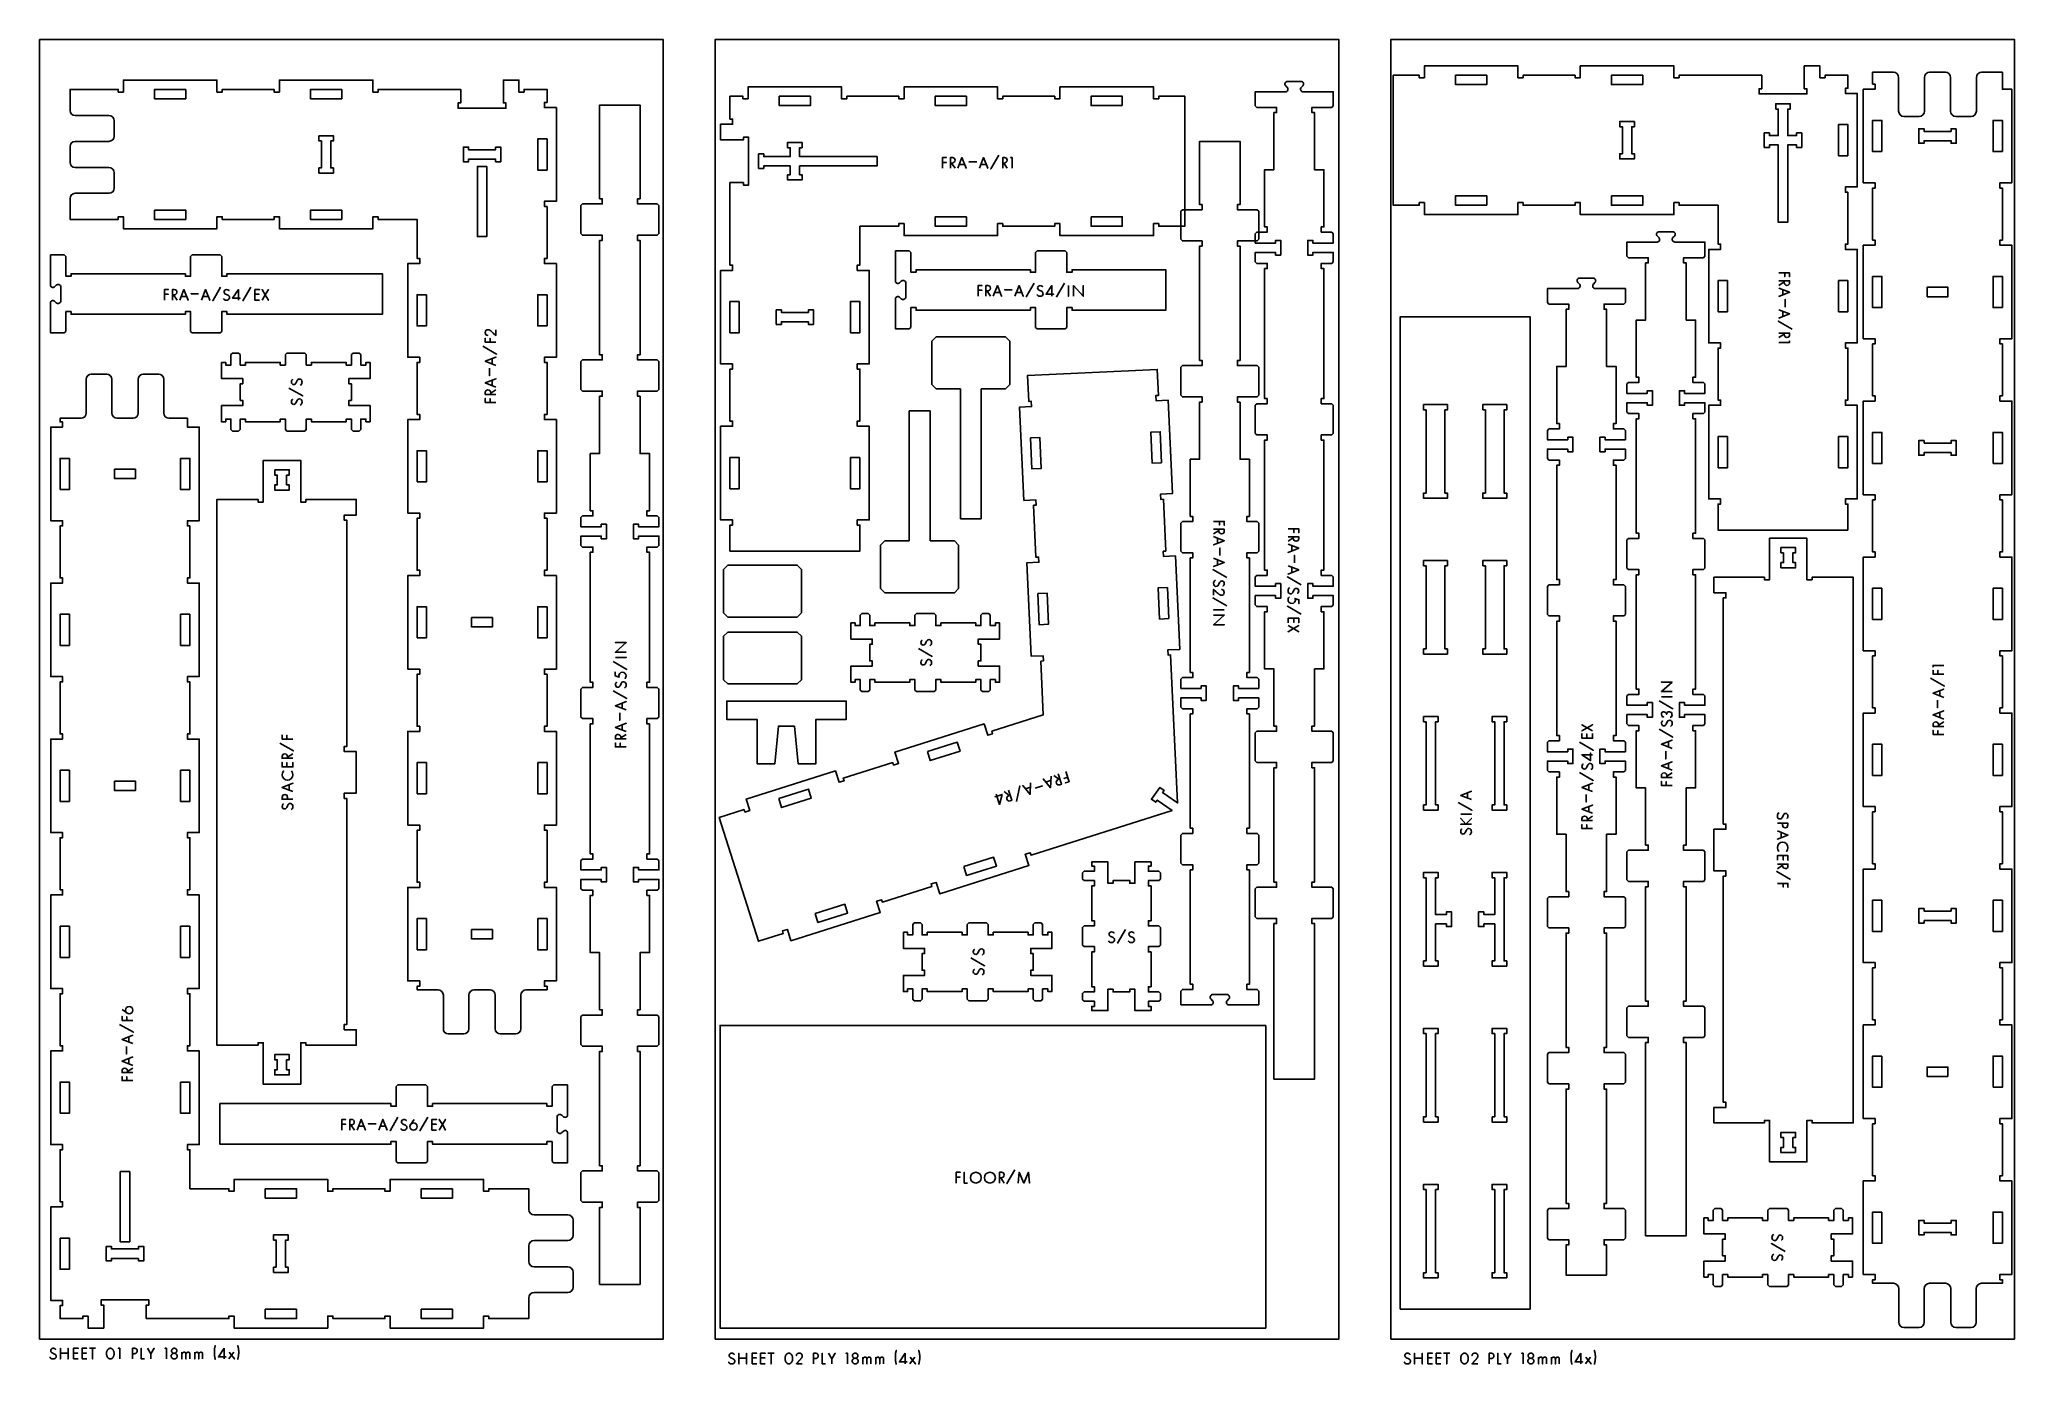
# Model space of a CAD drawing. Extents: x -3500 to 300, y -1049 to 1500.
import ezdxf

# ---------------------------------------------------------------- set-up
doc = ezdxf.new("R2010")
doc.units = 0
for name, color, linetype in [('CUTS', 7, 'CONTINUOUS'), ('OUTLINES', 7, 'CONTINUOUS'), ('SHEETS', 7, 'CONTINUOUS'), ('SHEETTAGS', 7, 'CONTINUOUS'), ('TAGS', 7, 'CONTINUOUS')]:
    doc.layers.add(name, color=color, linetype=linetype)

msp = doc.modelspace()

# ---------------------------------------------------------------- linework, layer by layer
at = {"layer": 'CUTS', "color": 4}
for points in [[(-775.4, 1431.3), (-775.4, 1413.3), (-715.4, 1413.3), (-715.4, 1431.3)], [(-415.4, 1413.3), (-415.4, 1431.3), (-475.4, 1431.3), (-475.4, 1413.3)], [(-3218.5, 1403.9), (-3278.5, 1403.9), (-3278.5, 1385.9), (-3218.5, 1385.9)], [(-2978.5, 1385.9), (-2918.5, 1385.9), (-2918.5, 1403.9), (-2978.5, 1403.9)], [(-2016.6, 1390.9), (-2076.6, 1390.9), (-2076.6, 1372.9), (-2016.6, 1372.9)], [(-1776.6, 1390.9), (-1776.6, 1372.9), (-1716.6, 1372.9), (-1716.6, 1390.9)], [(-1416.6, 1372.9), (-1416.6, 1390.9), (-1476.6, 1390.9), (-1476.6, 1372.9)], [(-159.4, 1366.3), (-154.4, 1366.3), (-154.4, 1315.3), (-171.4, 1315.3), (-171.4, 1320.3), (-181.4, 1320.3), (-181.4, 1292.3), (-171.4, 1292.3), (-171.4, 1297.3), (-154.4, 1297.3), (-154.4, 1148.3), (-136.4, 1148.3), (-136.4, 1297.3), (-119.4, 1297.3), (-119.4, 1292.3), (-109.4, 1292.3), (-109.4, 1320.3), (-119.4, 1320.3), (-119.4, 1315.3), (-136.4, 1315.3), (-136.4, 1366.3), (-131.4, 1366.3), (-131.4, 1376.3), (-159.4, 1376.3)], [(-431.4, 1342.3), (-459.4, 1342.3), (-459.4, 1332.3), (-454.4, 1332.3), (-454.4, 1280.3), (-459.4, 1280.3), (-459.4, 1270.3), (-431.4, 1270.3), (-431.4, 1280.3), (-436.4, 1280.3), (-436.4, 1332.3), (-431.4, 1332.3)], [(-20.4, 1276.3), (-20.4, 1336.3), (-38.4, 1336.3), (-38.4, 1276.3)], [(44.9, 1284.3), (44.9, 1344.3), (26.9, 1344.3), (26.9, 1284.3)], [(276.9, 1284.3), (276.9, 1344.3), (258.9, 1344.3), (258.9, 1284.3)], [(-2962.5, 1314.9), (-2962.5, 1304.9), (-2957.5, 1304.9), (-2957.5, 1252.9), (-2962.5, 1252.9), (-2962.5, 1242.9), (-2934.5, 1242.9), (-2934.5, 1252.9), (-2939.5, 1252.9), (-2939.5, 1304.9), (-2934.5, 1304.9), (-2934.5, 1314.9)], [(-2622.5, 1292.9), (-2622.5, 1287.9), (-2674.5, 1287.9), (-2674.5, 1292.9), (-2684.5, 1292.9), (-2684.5, 1264.9), (-2674.5, 1264.9), (-2674.5, 1269.9), (-2622.5, 1269.9), (-2622.5, 1264.9), (-2612.5, 1264.9), (-2612.5, 1292.9)], [(-2523.5, 1248.9), (-2523.5, 1308.9), (-2541.5, 1308.9), (-2541.5, 1248.9)], [(-2106.6, 1251.9), (-2106.6, 1256.9), (-2055.6, 1256.9), (-2055.6, 1239.9), (-2060.6, 1239.9), (-2060.6, 1229.9), (-2032.6, 1229.9), (-2032.6, 1239.9), (-2037.6, 1239.9), (-2037.6, 1256.9), (-1888.6, 1256.9), (-1888.6, 1274.9), (-2037.6, 1274.9), (-2037.6, 1291.9), (-2032.6, 1291.9), (-2032.6, 1301.9), (-2060.6, 1301.9), (-2060.6, 1291.9), (-2055.6, 1291.9), (-2055.6, 1274.9), (-2106.6, 1274.9), (-2106.6, 1279.9), (-2116.6, 1279.9), (-2116.6, 1251.9)], [(187.9, 1328.3), (177.9, 1328.3), (177.9, 1323.3), (125.9, 1323.3), (125.9, 1328.3), (115.9, 1328.3), (115.9, 1300.3), (125.9, 1300.3), (125.9, 1305.3), (177.9, 1305.3), (177.9, 1300.3), (187.9, 1300.3)], [(-2639.5, 1255.9), (-2657.5, 1255.9), (-2657.5, 1120.9), (-2639.5, 1120.9)], [(-715.4, 1181.3), (-715.4, 1199.3), (-775.4, 1199.3), (-775.4, 1181.3)], [(-475.4, 1199.3), (-475.4, 1181.3), (-415.4, 1181.3), (-415.4, 1199.3)], [(-3278.5, 1171.9), (-3278.5, 1153.9), (-3218.5, 1153.9), (-3218.5, 1171.9)], [(-2918.5, 1153.9), (-2918.5, 1171.9), (-2978.5, 1171.9), (-2978.5, 1153.9)], [(-1716.6, 1158.9), (-1776.6, 1158.9), (-1776.6, 1140.9), (-1716.6, 1140.9)], [(-1476.6, 1158.9), (-1476.6, 1140.9), (-1416.6, 1140.9), (-1416.6, 1158.9)], [(-252.4, 976.3), (-252.4, 1036.3), (-270.4, 1036.3), (-270.4, 976.3)], [(-20.4, 1036.3), (-38.4, 1036.3), (-38.4, 976.3), (-20.4, 976.3)], [(26.9, 1044.3), (26.9, 984.3), (44.9, 984.3), (44.9, 1044.3)], [(276.9, 984.3), (276.9, 1044.3), (258.9, 1044.3), (258.9, 984.3)], [(-2755.5, 1008.9), (-2773.5, 1008.9), (-2773.5, 948.9), (-2755.5, 948.9)], [(-2523.5, 948.9), (-2523.5, 1008.9), (-2541.5, 1008.9), (-2541.5, 948.9)], [(-2153.6, 995.9), (-2171.6, 995.9), (-2171.6, 935.9), (-2153.6, 935.9)], [(-1939.6, 935.9), (-1921.6, 935.9), (-1921.6, 995.9), (-1939.6, 995.9)], [(131.9, 1005.3), (171.9, 1005.3), (171.9, 1023.3), (131.9, 1023.3)], [(-2082.6, 979.9), (-2082.6, 951.9), (-2072.6, 951.9), (-2072.6, 956.9), (-2020.6, 956.9), (-2020.6, 951.9), (-2010.6, 951.9), (-2010.6, 979.9), (-2020.6, 979.9), (-2020.6, 974.9), (-2072.6, 974.9), (-2072.6, 979.9)], [(-837, 797.6), (-791, 797.6), (-791, 787.6), (-796, 787.6), (-796, 627.6), (-791, 627.6), (-791, 617.6), (-837, 617.6), (-837, 627.6), (-832, 627.6), (-832, 787.6), (-837, 787.6)], [(-723, 787.6), (-723, 797.6), (-677, 797.6), (-677, 787.6), (-682, 787.6), (-682, 627.6), (-677, 627.6), (-677, 617.6), (-723, 617.6), (-723, 627.6), (-718, 627.6), (-718, 787.6)], [(-1593.4, 733.9), (-1590.6, 673.9), (-1572.6, 674.8), (-1575.4, 734.7)], [(-1340.9, 685.6), (-1343.7, 745.5), (-1361.7, 744.7), (-1358.9, 684.7)], [(-252.4, 736.3), (-270.4, 736.3), (-270.4, 676.3), (-252.4, 676.3)], [(-38.4, 676.3), (-20.4, 676.3), (-20.4, 736.3), (-38.4, 736.3)], [(26.9, 684.3), (44.9, 684.3), (44.9, 744.3), (26.9, 744.3)], [(125.9, 723.3), (125.9, 728.3), (115.9, 728.3), (115.9, 700.3), (125.9, 700.3), (125.9, 705.3), (177.9, 705.3), (177.9, 700.3), (187.9, 700.3), (187.9, 728.3), (177.9, 728.3), (177.9, 723.3)], [(258.9, 684.3), (276.9, 684.3), (276.9, 744.3), (258.9, 744.3)], [(-3460.5, 634.3), (-3442.5, 634.3), (-3442.5, 694.3), (-3460.5, 694.3)], [(-3210.5, 634.3), (-3210.5, 694.3), (-3228.5, 694.3), (-3228.5, 634.3)], [(-2773.5, 648.9), (-2755.5, 648.9), (-2755.5, 708.9), (-2773.5, 708.9)], [(-2523.5, 648.9), (-2523.5, 708.9), (-2541.5, 708.9), (-2541.5, 648.9)], [(-2171.6, 635.9), (-2153.6, 635.9), (-2153.6, 695.9), (-2171.6, 695.9)], [(-1921.6, 695.9), (-1939.6, 695.9), (-1939.6, 635.9), (-1921.6, 635.9)], [(-3315.5, 673.3), (-3355.5, 673.3), (-3355.5, 655.3), (-3315.5, 655.3)], [(-3047.5, 672.2), (-3047.5, 662.2), (-3042.5, 662.2), (-3042.5, 643.2), (-3047.5, 643.2), (-3047.5, 633.2), (-3019.5, 633.2), (-3019.5, 643.2), (-3024.5, 643.2), (-3024.5, 662.2), (-3019.5, 662.2), (-3019.5, 672.2)], [(-837, 497.6), (-791, 497.6), (-791, 487.6), (-796, 487.6), (-796, 327.6), (-791, 327.6), (-791, 317.6), (-837, 317.6), (-837, 327.6), (-832, 327.6), (-832, 487.6), (-837, 487.6)], [(-723, 487.6), (-723, 497.6), (-677, 497.6), (-677, 487.6), (-682, 487.6), (-682, 327.6), (-677, 327.6), (-677, 317.6), (-723, 317.6), (-723, 327.6), (-718, 327.6), (-718, 487.6)], [(-144.3, 512.7), (-144.3, 493.7), (-149.3, 493.7), (-149.3, 483.7), (-121.3, 483.7), (-121.3, 493.7), (-126.3, 493.7), (-126.3, 512.7), (-121.3, 512.7), (-121.3, 522.7), (-149.3, 522.7), (-149.3, 512.7)], [(-1579.4, 434.2), (-1576.7, 374.3), (-1558.7, 375.1), (-1561.5, 435)], [(-1326.9, 385.9), (-1329.7, 445.8), (-1347.7, 445), (-1344.9, 385.1)], [(44.9, 444.3), (26.9, 444.3), (26.9, 384.3), (44.9, 384.3)], [(276.9, 444.3), (258.9, 444.3), (258.9, 384.3), (276.9, 384.3)], [(-3442.5, 334.3), (-3442.5, 394.3), (-3460.5, 394.3), (-3460.5, 334.3)], [(-3210.5, 394.3), (-3228.5, 394.3), (-3228.5, 334.3), (-3210.5, 334.3)], [(-2773.5, 348.9), (-2755.5, 348.9), (-2755.5, 408.9), (-2773.5, 408.9)], [(-2628.5, 387.9), (-2668.5, 387.9), (-2668.5, 369.9), (-2628.5, 369.9)], [(-2523.5, 348.9), (-2523.5, 408.9), (-2541.5, 408.9), (-2541.5, 348.9)], [(-809, 27.6), (-809, 17.6), (-837, 17.6), (-837, 27.6), (-832, 27.6), (-832, 187.6), (-837, 187.6), (-837, 197.6), (-809, 197.6), (-809, 187.6), (-814, 187.6), (-814, 27.6)], [(-677, 197.6), (-677, 187.6), (-682, 187.6), (-682, 27.6), (-677, 27.6), (-677, 17.6), (-705, 17.6), (-705, 27.6), (-700, 27.6), (-700, 187.6), (-705, 187.6), (-705, 197.6)], [(-1791.5, 130.2), (-1786.1, 113), (-1728.9, 131.1), (-1734.3, 148.2)], [(26.9, 144.3), (26.9, 84.3), (44.9, 84.3), (44.9, 144.3)], [(276.9, 144.3), (258.9, 144.3), (258.9, 84.3), (276.9, 84.3)], [(-3460.5, 34.3), (-3442.5, 34.3), (-3442.5, 94.3), (-3460.5, 94.3)], [(-3228.5, 94.3), (-3228.5, 34.3), (-3210.5, 34.3), (-3210.5, 94.3)], [(-2773.5, 48.9), (-2755.5, 48.9), (-2755.5, 108.9), (-2773.5, 108.9)], [(-2541.5, 108.9), (-2541.5, 48.9), (-2523.5, 48.9), (-2523.5, 108.9)], [(-3355.5, 73.3), (-3355.5, 55.3), (-3315.5, 55.3), (-3315.5, 73.3)], [(-2077.6, 39.8), (-2072.2, 22.6), (-2015, 40.7), (-2020.4, 57.9)], [(-1721.6, -91.1), (-1716.2, -108.2), (-1659, -90.2), (-1664.4, -73)], [(-837, -112.4), (-837, -102.4), (-809, -102.4), (-809, -112.4), (-814, -112.4), (-814, -183.4), (-793, -183.4), (-793, -178.4), (-783, -178.4), (-783, -206.4), (-793, -206.4), (-793, -201.4), (-814, -201.4), (-814, -272.4), (-809, -272.4), (-809, -282.4), (-837, -282.4), (-837, -272.4), (-832, -272.4), (-832, -112.4)], [(-731, -178.4), (-721, -178.4), (-721, -183.4), (-700, -183.4), (-700, -112.4), (-705, -112.4), (-705, -102.4), (-677, -102.4), (-677, -112.4), (-682, -112.4), (-682, -272.4), (-677, -272.4), (-677, -282.4), (-705, -282.4), (-705, -272.4), (-700, -272.4), (-700, -201.4), (-721, -201.4), (-721, -206.4), (-731, -206.4)], [(-2007.7, -181.4), (-2002.3, -198.6), (-1945.1, -180.5), (-1950.5, -163.4)], [(44.9, -215.7), (44.9, -155.7), (26.9, -155.7), (26.9, -215.7)], [(125.9, -194.7), (177.9, -194.7), (177.9, -199.7), (187.9, -199.7), (187.9, -171.7), (177.9, -171.7), (177.9, -176.7), (125.9, -176.7), (125.9, -171.7), (115.9, -171.7), (115.9, -199.7), (125.9, -199.7)], [(276.9, -215.7), (276.9, -155.7), (258.9, -155.7), (258.9, -215.7)], [(-3460.5, -205.7), (-3460.5, -265.7), (-3442.5, -265.7), (-3442.5, -205.7)], [(-3210.5, -265.7), (-3210.5, -205.7), (-3228.5, -205.7), (-3228.5, -265.7)], [(-2773.5, -251.1), (-2755.5, -251.1), (-2755.5, -191.1), (-2773.5, -191.1)], [(-2628.5, -212.1), (-2668.5, -212.1), (-2668.5, -230.1), (-2628.5, -230.1)], [(-2523.5, -191.1), (-2541.5, -191.1), (-2541.5, -251.1), (-2523.5, -251.1)], [(-809, -572.4), (-809, -582.4), (-837, -582.4), (-837, -572.4), (-832, -572.4), (-832, -412.4), (-837, -412.4), (-837, -402.4), (-809, -402.4), (-809, -412.4), (-814, -412.4), (-814, -572.4)], [(-705, -572.4), (-700, -572.4), (-700, -412.4), (-705, -412.4), (-705, -402.4), (-677, -402.4), (-677, -412.4), (-682, -412.4), (-682, -572.4), (-677, -572.4), (-677, -582.4), (-705, -582.4)], [(-3024.5, -481.8), (-3024.5, -462.8), (-3019.5, -462.8), (-3019.5, -452.8), (-3047.5, -452.8), (-3047.5, -462.8), (-3042.5, -462.8), (-3042.5, -481.8), (-3047.5, -481.8), (-3047.5, -491.8), (-3019.5, -491.8), (-3019.5, -481.8)], [(44.9, -455.7), (26.9, -455.7), (26.9, -515.7), (44.9, -515.7)], [(258.9, -515.7), (276.9, -515.7), (276.9, -455.7), (258.9, -455.7)], [(171.9, -494.7), (171.9, -476.7), (131.9, -476.7), (131.9, -494.7)], [(-3460.5, -565.7), (-3442.5, -565.7), (-3442.5, -505.7), (-3460.5, -505.7)], [(-3228.5, -505.7), (-3228.5, -565.7), (-3210.5, -565.7), (-3210.5, -505.7)], [(-121.3, -641.3), (-121.3, -631.3), (-126.3, -631.3), (-126.3, -612.3), (-121.3, -612.3), (-121.3, -602.3), (-149.3, -602.3), (-149.3, -612.3), (-144.3, -612.3), (-144.3, -631.3), (-149.3, -631.3), (-149.3, -641.3)], [(-3326.5, -677.7), (-3344.5, -677.7), (-3344.5, -812.7), (-3326.5, -812.7)], [(-3005.5, -728.7), (-3005.5, -710.7), (-3065.5, -710.7), (-3065.5, -728.7)], [(-2705.5, -710.7), (-2765.5, -710.7), (-2765.5, -728.7), (-2705.5, -728.7)], [(-809, -882.4), (-837, -882.4), (-837, -872.4), (-832, -872.4), (-832, -712.4), (-837, -712.4), (-837, -702.4), (-809, -702.4), (-809, -712.4), (-814, -712.4), (-814, -872.4), (-809, -872.4)], [(-677, -882.4), (-705, -882.4), (-705, -872.4), (-700, -872.4), (-700, -712.4), (-705, -712.4), (-705, -702.4), (-677, -702.4), (-677, -712.4), (-682, -712.4), (-682, -872.4), (-677, -872.4)], [(44.9, -755.7), (26.9, -755.7), (26.9, -815.7), (44.9, -815.7)], [(276.9, -815.7), (276.9, -755.7), (258.9, -755.7), (258.9, -815.7)], [(115.9, -799.7), (125.9, -799.7), (125.9, -794.7), (177.9, -794.7), (177.9, -799.7), (187.9, -799.7), (187.9, -771.7), (177.9, -771.7), (177.9, -776.7), (125.9, -776.7), (125.9, -771.7), (115.9, -771.7)], [(-3460.5, -805.7), (-3460.5, -865.7), (-3442.5, -865.7), (-3442.5, -805.7)], [(-3309.5, -844.7), (-3309.5, -849.7), (-3299.5, -849.7), (-3299.5, -821.7), (-3309.5, -821.7), (-3309.5, -826.7), (-3361.5, -826.7), (-3361.5, -821.7), (-3371.5, -821.7), (-3371.5, -849.7), (-3361.5, -849.7), (-3361.5, -844.7)], [(-3044.5, -861.7), (-3049.5, -861.7), (-3049.5, -871.7), (-3021.5, -871.7), (-3021.5, -861.7), (-3026.5, -861.7), (-3026.5, -809.7), (-3021.5, -809.7), (-3021.5, -799.7), (-3049.5, -799.7), (-3049.5, -809.7), (-3044.5, -809.7)], [(-3005.5, -942.7), (-3065.5, -942.7), (-3065.5, -960.7), (-3005.5, -960.7)], [(-2705.5, -960.7), (-2705.5, -942.7), (-2765.5, -942.7), (-2765.5, -960.7)]]:
    msp.add_lwpolyline(points, close=True, dxfattribs=at)
at = {"layer": 'OUTLINES', "color": 5}
for p, q in [((-1782.9, 919.8), (-1774.7, 928)), ((-1782.9, 836.2), (-1782.9, 919.8)), ((-1774.7, 928), (-1641.1, 928)), ((-1641.1, 928), (-1632.9, 919.8)), ((-1632.9, 919.8), (-1632.9, 836.2)), ((-1774.7, 828), (-1782.9, 836.2)), ((-1632.9, 836.2), (-1641.1, 828)), ((-1727.9, 828), (-1774.7, 828)), ((-1727.9, 578), (-1727.9, 828)), ((-1641.1, 828), (-1687.9, 828)), ((-1687.9, 828), (-1687.9, 578)), ((-1826.6, 535.6), (-1826.6, 785.6)), ((-1826.6, 785.6), (-1786.6, 785.6)), ((-1786.6, 785.6), (-1786.6, 535.6)), ((-1687.9, 578), (-1727.9, 578)), ((-1881.6, 527.3), (-1873.4, 535.6)), ((-1873.4, 535.6), (-1826.6, 535.6)), ((-1786.6, 535.6), (-1739.8, 535.6)), ((-1739.8, 535.6), (-1731.6, 527.3)), ((-1881.6, 443.8), (-1881.6, 527.3)), ((-1731.6, 527.3), (-1731.6, 443.8)), ((-1873.4, 435.6), (-1881.6, 443.8)), ((-1739.8, 435.6), (-1873.4, 435.6)), ((-1731.6, 443.8), (-1739.8, 435.6))]:
    msp.add_line(p, q, dxfattribs=at)
for points in [[(-20.4, 556.3), (-270.4, 556.3), (-270.4, 606.3), (-265.4, 606.3), (-265.4, 616.3), (-288.4, 616.3), (-288.4, 796.3), (-265.4, 796.3), (-265.4, 806.3), (-270.4, 806.3), (-270.4, 906.3), (-265.4, 906.3), (-265.4, 916.3), (-288.4, 916.3), (-288.4, 1096.3), (-265.4, 1096.3), (-265.4, 1106.3), (-270.4, 1106.3), (-270.4, 1181.3), (-345.4, 1181.3), (-345.4, 1186.3), (-355.4, 1186.3), (-355.4, 1163.3), (-535.4, 1163.3), (-535.4, 1186.3), (-545.4, 1186.3), (-545.4, 1181.3), (-645.4, 1181.3), (-645.4, 1186.3), (-655.4, 1186.3), (-655.4, 1163.3), (-835.4, 1163.3), (-835.4, 1186.3), (-845.4, 1186.3), (-845.4, 1181.3), (-895.4, 1181.3), (-895.4, 1431.3), (-845.4, 1431.3), (-845.4, 1426.3), (-835.4, 1426.3), (-835.4, 1449.3), (-655.4, 1449.3), (-655.4, 1426.3), (-645.4, 1426.3), (-645.4, 1431.3), (-545.4, 1431.3), (-545.4, 1426.3), (-535.4, 1426.3), (-535.4, 1449.3), (-355.4, 1449.3), (-355.4, 1426.3), (-345.4, 1426.3), (-345.4, 1431.3), (-186.4, 1431.3), (-186.4, 1405.3), (-191.4, 1405.3), (-191.4, 1395.3), (-99.4, 1395.3), (-99.4, 1405.3), (-104.4, 1405.3), (-104.4, 1449.3), (-74.4, 1449.3), (-74.4, 1426.3), (-64.4, 1426.3), (-64.4, 1431.3), (-20.4, 1431.3), (-20.4, 1406.3), (-25.4, 1406.3), (-25.4, 1396.3), (-2.4, 1396.3), (-2.4, 1216.3), (-25.4, 1216.3), (-25.4, 1206.3), (-20.4, 1206.3), (-20.4, 1106.3), (-25.4, 1106.3), (-25.4, 1096.3), (-2.4, 1096.3), (-2.4, 916.3), (-25.4, 916.3), (-25.4, 906.3), (-20.4, 906.3), (-20.4, 806.3), (-25.4, 806.3), (-25.4, 796.3), (-2.4, 796.3), (-2.4, 616.3), (-25.4, 616.3), (-25.4, 606.3), (-20.4, 606.3)], [(-2523.5, 1178.9), (-2523.5, 1078.9), (-2528.5, 1078.9), (-2528.5, 1068.9), (-2505.5, 1068.9), (-2505.5, 888.9), (-2528.5, 888.9), (-2528.5, 878.9), (-2523.5, 878.9), (-2523.5, 828.9), (-2523.5, 778.9), (-2528.5, 778.9), (-2528.5, 768.9), (-2505.5, 768.9), (-2505.5, 588.9), (-2528.5, 588.9), (-2528.5, 578.9), (-2523.5, 578.9), (-2523.5, 528.9), (-2523.5, 478.9), (-2528.5, 478.9), (-2528.5, 468.9), (-2505.5, 468.9), (-2505.5, 288.9), (-2528.5, 288.9), (-2528.5, 278.9), (-2523.5, 278.9), (-2523.5, 228.9), (-2523.5, 178.9), (-2528.5, 178.9), (-2528.5, 168.9), (-2505.5, 168.9), (-2505.5, -11.1), (-2528.5, -11.1), (-2528.5, -21.1), (-2523.5, -21.1), (-2523.5, -71.1), (-2523.5, -121.1), (-2528.5, -121.1), (-2528.5, -131.1), (-2505.5, -131.1), (-2505.5, -311.1), (-2528.5, -311.1), (-2528.5, -321.1), (-2523.5, -321.1), (-2523.5, -328.1), (-2563.8, -328.1), (-2567.6, -328.8), (-2571, -331.1), (-2573.3, -334.6), (-2574, -338.4), (-2574, -403.4), (-2574.7, -407), (-2576.9, -410.3), (-2580.2, -412.4), (-2583.8, -413.1), (-2613.3, -413.1), (-2616.9, -412.4), (-2620.2, -410.3), (-2622.4, -407), (-2623, -403.4), (-2623, -338.4), (-2623.8, -334.6), (-2626, -331.1), (-2629.5, -328.8), (-2633.3, -328.1), (-2663.8, -328.1), (-2667.6, -328.8), (-2671, -331.1), (-2673.3, -334.6), (-2674, -338.4), (-2674, -403.4), (-2674.7, -407), (-2676.9, -410.3), (-2680.2, -412.4), (-2683.8, -413.1), (-2713.3, -413.1), (-2716.9, -412.4), (-2720.2, -410.3), (-2722.4, -407), (-2723, -403.4), (-2723, -338.4), (-2723.8, -334.6), (-2726, -331.1), (-2729.5, -328.8), (-2733.3, -328.1), (-2773.5, -328.1), (-2773.5, -321.1), (-2768.5, -321.1), (-2768.5, -311.1), (-2791.5, -311.1), (-2791.5, -131.1), (-2768.5, -131.1), (-2768.5, -121.1), (-2773.5, -121.1), (-2773.5, -71.1), (-2773.5, -21.1), (-2768.5, -21.1), (-2768.5, -11.1), (-2791.5, -11.1), (-2791.5, 168.9), (-2768.5, 168.9), (-2768.5, 178.9), (-2773.5, 178.9), (-2773.5, 228.9), (-2773.5, 278.9), (-2768.5, 278.9), (-2768.5, 288.9), (-2791.5, 288.9), (-2791.5, 468.9), (-2768.5, 468.9), (-2768.5, 478.9), (-2773.5, 478.9), (-2773.5, 528.9), (-2773.5, 578.9), (-2768.5, 578.9), (-2768.5, 588.9), (-2791.5, 588.9), (-2791.5, 768.9), (-2768.5, 768.9), (-2768.5, 778.9), (-2773.5, 778.9), (-2773.5, 828.9), (-2773.5, 878.9), (-2768.5, 878.9), (-2768.5, 888.9), (-2791.5, 888.9), (-2791.5, 1068.9), (-2768.5, 1068.9), (-2768.5, 1078.9), (-2773.5, 1078.9), (-2773.5, 1153.9), (-2798.5, 1153.9), (-2848.5, 1153.9), (-2848.5, 1158.9), (-2858.5, 1158.9), (-2858.5, 1135.9), (-3038.5, 1135.9), (-3038.5, 1158.9), (-3048.5, 1158.9), (-3048.5, 1153.9), (-3098.5, 1153.9), (-3148.5, 1153.9), (-3148.5, 1158.9), (-3158.5, 1158.9), (-3158.5, 1135.9), (-3338.5, 1135.9), (-3338.5, 1158.9), (-3348.5, 1158.9), (-3348.5, 1153.9), (-3441.3, 1153.9), (-3441.3, 1194.1), (-3440.6, 1197.8), (-3438.4, 1201.2), (-3435, 1203.4), (-3431.3, 1204.1), (-3366.3, 1204.1), (-3362.6, 1204.8), (-3359.2, 1207), (-3357, 1210.4), (-3356.3, 1214.1), (-3356.3, 1243.6), (-3357, 1247.3), (-3359.2, 1250.7), (-3362.6, 1252.9), (-3366.3, 1253.6), (-3431.3, 1253.6), (-3435, 1254.3), (-3438.4, 1256.5), (-3440.6, 1259.9), (-3441.3, 1263.6), (-3441.3, 1294.1), (-3440.6, 1297.8), (-3438.4, 1301.2), (-3435, 1303.4), (-3431.3, 1304.1), (-3366.3, 1304.1), (-3362.6, 1304.8), (-3359.2, 1307), (-3357, 1310.4), (-3356.3, 1314.1), (-3356.3, 1343.6), (-3357, 1347.3), (-3359.2, 1350.7), (-3362.6, 1352.9), (-3366.3, 1353.6), (-3431.3, 1353.6), (-3435, 1354.3), (-3438.4, 1356.5), (-3440.6, 1359.9), (-3441.3, 1363.6), (-3441.3, 1403.9), (-3348.5, 1403.9), (-3348.5, 1398.9), (-3338.5, 1398.9), (-3338.5, 1421.9), (-3158.5, 1421.9), (-3158.5, 1398.9), (-3148.5, 1398.9), (-3148.5, 1403.9), (-3098.5, 1403.9), (-3048.5, 1403.9), (-3048.5, 1398.9), (-3038.5, 1398.9), (-3038.5, 1421.9), (-2858.5, 1421.9), (-2858.5, 1398.9), (-2848.5, 1398.9), (-2848.5, 1403.9), (-2798.5, 1403.9), (-2689.5, 1403.9), (-2689.5, 1377.9), (-2694.5, 1377.9), (-2694.5, 1367.9), (-2602.5, 1367.9), (-2602.5, 1377.9), (-2607.5, 1377.9), (-2607.5, 1421.9), (-2577.5, 1421.9), (-2577.5, 1398.9), (-2567.5, 1398.9), (-2567.5, 1403.9), (-2523.5, 1403.9), (-2523.5, 1378.9), (-2528.5, 1378.9), (-2528.5, 1368.9), (-2505.5, 1368.9), (-2505.5, 1188.9), (-2528.5, 1188.9), (-2528.5, 1178.9)], [(-1296.6, 1390.9), (-1296.6, 1140.9), (-1346.6, 1140.9), (-1346.6, 1145.9), (-1356.6, 1145.9), (-1356.6, 1122.9), (-1536.6, 1122.9), (-1536.6, 1145.9), (-1546.6, 1145.9), (-1546.6, 1140.9), (-1646.6, 1140.9), (-1646.6, 1145.9), (-1656.6, 1145.9), (-1656.6, 1122.9), (-1836.6, 1122.9), (-1836.6, 1145.9), (-1846.6, 1145.9), (-1846.6, 1140.9), (-1921.6, 1140.9), (-1921.6, 1065.9), (-1926.6, 1065.9), (-1926.6, 1055.9), (-1903.6, 1055.9), (-1903.6, 875.9), (-1926.6, 875.9), (-1926.6, 865.9), (-1921.6, 865.9), (-1921.6, 765.9), (-1926.6, 765.9), (-1926.6, 755.9), (-1903.6, 755.9), (-1903.6, 575.9), (-1926.6, 575.9), (-1926.6, 565.9), (-1921.6, 565.9), (-1921.6, 515.9), (-2171.6, 515.9), (-2171.6, 565.9), (-2166.6, 565.9), (-2166.6, 575.9), (-2189.6, 575.9), (-2189.6, 755.9), (-2166.6, 755.9), (-2166.6, 765.9), (-2171.6, 765.9), (-2171.6, 865.9), (-2166.6, 865.9), (-2166.6, 875.9), (-2189.6, 875.9), (-2189.6, 1055.9), (-2166.6, 1055.9), (-2166.6, 1065.9), (-2171.6, 1065.9), (-2171.6, 1224.9), (-2145.6, 1224.9), (-2145.6, 1219.9), (-2135.6, 1219.9), (-2135.6, 1311.9), (-2145.6, 1311.9), (-2145.6, 1306.9), (-2189.6, 1306.9), (-2189.6, 1336.9), (-2166.6, 1336.9), (-2166.6, 1346.9), (-2171.6, 1346.9), (-2171.6, 1390.9), (-2146.6, 1390.9), (-2146.6, 1385.9), (-2136.6, 1385.9), (-2136.6, 1408.9), (-1956.6, 1408.9), (-1956.6, 1385.9), (-1946.6, 1385.9), (-1946.6, 1390.9), (-1846.6, 1390.9), (-1846.6, 1385.9), (-1836.6, 1385.9), (-1836.6, 1408.9), (-1656.6, 1408.9), (-1656.6, 1385.9), (-1646.6, 1385.9), (-1646.6, 1390.9), (-1546.6, 1390.9), (-1546.6, 1385.9), (-1536.6, 1385.9), (-1536.6, 1408.9), (-1356.6, 1408.9), (-1356.6, 1385.9), (-1346.6, 1385.9), (-1346.6, 1390.9)], [(-1137.8, 469.2), (-1137.8, 479.2), (-1142.8, 479.2), (-1142.8, 729.3), (-1137.8, 729.3), (-1137.8, 739.3), (-1157.8, 739.3), (-1160.8, 742.3), (-1160.8, 796.3), (-1157.8, 799.3), (-1137.8, 799.3), (-1137.8, 809.3), (-1142.8, 809.3), (-1142.8, 1059.4), (-1137.8, 1059.4), (-1137.8, 1069.4), (-1157.8, 1069.4), (-1160.8, 1072.4), (-1160.8, 1090.4), (-1121.8, 1090.4), (-1121.8, 1085.4), (-1111.8, 1085.4), (-1111.8, 1113.4), (-1121.8, 1113.4), (-1121.8, 1108.4), (-1160.8, 1108.4), (-1160.8, 1126.4), (-1157.8, 1129.4), (-1137.8, 1129.4), (-1137.8, 1139.4), (-1142.8, 1139.4), (-1142.8, 1249.4), (-1124.8, 1249.4), (-1124.8, 1359.4), (-1119.8, 1359.4), (-1119.8, 1369.4), (-1157.8, 1369.4), (-1160.8, 1372.4), (-1160.8, 1399.4), (-1102.8, 1399.4), (-1101.4, 1399.6), (-1100.1, 1400.2), (-1098.9, 1401.2), (-1098.2, 1402.5), (-1097.9, 1403.9), (-1097.9, 1405.4), (-1098.4, 1406.8), (-1099.3, 1407.9), (-1102.2, 1410.8), (-1103.1, 1412), (-1103.6, 1413.4), (-1103.7, 1414.9), (-1103.3, 1416.3), (-1102.6, 1417.5), (-1101.5, 1418.5), (-1100.1, 1419.2), (-1098.7, 1419.4), (-1072.8, 1419.4), (-1071.4, 1419.2), (-1070.1, 1418.5), (-1068.9, 1417.5), (-1068.2, 1416.3), (-1067.9, 1414.9), (-1067.9, 1413.4), (-1068.4, 1412), (-1069.3, 1410.8), (-1072.2, 1407.9), (-1073.1, 1406.8), (-1073.6, 1405.4), (-1073.7, 1403.9), (-1073.3, 1402.5), (-1072.6, 1401.2), (-1071.5, 1400.2), (-1070.1, 1399.6), (-1068.7, 1399.4), (-1010.8, 1399.4), (-1010.8, 1372.4), (-1013.8, 1369.4), (-1051.8, 1369.4), (-1051.8, 1359.4), (-1046.8, 1359.4), (-1046.8, 1249.4), (-1028.8, 1249.4), (-1028.8, 1139.4), (-1033.8, 1139.4), (-1033.8, 1129.4), (-1013.8, 1129.4), (-1010.8, 1126.4), (-1010.8, 1108.4), (-1049.8, 1108.4), (-1049.8, 1113.4), (-1059.8, 1113.4), (-1059.8, 1085.4), (-1049.8, 1085.4), (-1049.8, 1090.4), (-1010.8, 1090.4), (-1010.8, 1072.4), (-1013.8, 1069.4), (-1033.8, 1069.4), (-1033.8, 1059.4), (-1028.8, 1059.4), (-1028.8, 809.3), (-1033.8, 809.3), (-1033.8, 799.3), (-1013.8, 799.3), (-1010.8, 796.3), (-1010.8, 742.3), (-1013.8, 739.3), (-1033.8, 739.3), (-1033.8, 729.3), (-1028.8, 729.3), (-1028.8, 479.2), (-1033.8, 479.2), (-1033.8, 469.2), (-1013.8, 469.2), (-1010.8, 466.2), (-1010.8, 448.2), (-1049.8, 448.2), (-1049.8, 453.2), (-1059.8, 453.2), (-1059.8, 425.2), (-1049.8, 425.2), (-1049.8, 430.2), (-1010.8, 430.2), (-1010.8, 412.2), (-1013.8, 409.2), (-1033.8, 409.2), (-1033.8, 399.2), (-1028.8, 399.2), (-1028.8, 289.2), (-1046.8, 289.2), (-1046.8, 179.2), (-1051.8, 179.2), (-1051.8, 169.2), (-1013.8, 169.2), (-1010.8, 166.2), (-1010.8, 112.2), (-1013.8, 109.2), (-1051.8, 109.2), (-1051.8, 99.2), (-1046.8, 99.2), (-1046.8, -120.8), (-1051.8, -120.8), (-1051.8, -130.8), (-1013.8, -130.8), (-1010.8, -133.8), (-1010.8, -187.8), (-1013.8, -190.8), (-1051.8, -190.8), (-1051.8, -200.8), (-1046.8, -200.8), (-1046.8, -499.9), (-1124.8, -499.9), (-1124.8, -200.8), (-1119.8, -200.8), (-1119.8, -190.8), (-1157.8, -190.8), (-1160.8, -187.8), (-1160.8, -133.8), (-1157.8, -130.8), (-1119.8, -130.8), (-1119.8, -120.8), (-1124.8, -120.8), (-1124.8, 99.2), (-1119.8, 99.2), (-1119.8, 109.2), (-1157.8, 109.2), (-1160.8, 112.2), (-1160.8, 166.2), (-1157.8, 169.2), (-1119.8, 169.2), (-1119.8, 179.2), (-1124.8, 179.2), (-1124.8, 289.2), (-1142.8, 289.2), (-1142.8, 399.2), (-1137.8, 399.2), (-1137.8, 409.2), (-1157.8, 409.2), (-1160.8, 412.2), (-1160.8, 430.2), (-1121.8, 430.2), (-1121.8, 425.2), (-1111.8, 425.2), (-1111.8, 453.2), (-1121.8, 453.2), (-1121.8, 448.2), (-1160.8, 448.2), (-1160.8, 466.2), (-1157.8, 469.2)], [(177.8, 1358.4), (180.1, 1355), (183.5, 1352.7), (187.1, 1352), (216.6, 1352), (220.3, 1352.7), (223.7, 1355), (225.9, 1358.4), (226.6, 1362), (226.6, 1427), (227.3, 1430.7), (229.6, 1434.1), (233, 1436.3), (236.6, 1437), (276.9, 1437), (276.9, 1404.3), (294.9, 1404.3), (294.9, 1224.3), (271.9, 1224.3), (271.9, 1214.3), (276.9, 1214.3), (276.9, 1164.3), (276.9, 1114.3), (271.9, 1114.3), (271.9, 1104.3), (294.9, 1104.3), (294.9, 924.3), (271.9, 924.3), (271.9, 914.3), (276.9, 914.3), (276.9, 864.3), (276.9, 814.3), (271.9, 814.3), (271.9, 804.3), (294.9, 804.3), (294.9, 624.3), (271.9, 624.3), (271.9, 614.3), (276.9, 614.3), (276.9, 564.3), (276.9, 514.3), (271.9, 514.3), (271.9, 504.3), (294.9, 504.3), (294.9, 324.3), (271.9, 324.3), (271.9, 314.3), (276.9, 314.3), (276.9, 264.3), (276.9, 214.3), (271.9, 214.3), (271.9, 204.3), (294.9, 204.3), (294.9, 24.3), (271.9, 24.3), (271.9, 14.3), (276.9, 14.3), (276.9, -35.7), (276.9, -85.7), (271.9, -85.7), (271.9, -95.7), (294.9, -95.7), (294.9, -275.7), (271.9, -275.7), (271.9, -285.7), (276.9, -285.7), (276.9, -335.7), (276.9, -385.7), (271.9, -385.7), (271.9, -395.7), (294.9, -395.7), (294.9, -575.7), (271.9, -575.7), (271.9, -585.7), (276.9, -585.7), (276.9, -635.7), (276.9, -685.7), (271.9, -685.7), (271.9, -695.7), (294.9, -695.7), (294.9, -875.7), (271.9, -875.7), (271.9, -885.7), (276.9, -885.7), (276.9, -892.7), (236.6, -892.7), (232.9, -893.4), (229.4, -895.7), (227.1, -899.2), (226.4, -903), (226.4, -968), (225.7, -971.5), (223.5, -974.8), (220.2, -977), (216.6, -977.7), (187.1, -977.7), (183.5, -977), (180.2, -974.8), (178.1, -971.5), (177.4, -968), (177.4, -903), (176.7, -899.2), (174.4, -895.7), (170.9, -893.4), (167.1, -892.7), (136.6, -892.7), (132.9, -893.4), (129.4, -895.7), (127.1, -899.2), (126.4, -903), (126.4, -968), (125.7, -971.5), (123.5, -974.8), (120.2, -977), (116.6, -977.7), (87.1, -977.7), (83.5, -977), (80.2, -974.8), (78.1, -971.5), (77.4, -968), (77.4, -903), (76.7, -899.2), (74.4, -895.7), (70.9, -893.4), (67.1, -892.7), (26.9, -892.7), (26.9, -885.7), (31.9, -885.7), (31.9, -875.7), (8.9, -875.7), (8.9, -695.7), (31.9, -695.7), (31.9, -685.7), (26.9, -685.7), (26.9, -635.7), (26.9, -585.7), (31.9, -585.7), (31.9, -575.7), (8.9, -575.7), (8.9, -395.7), (31.9, -395.7), (31.9, -385.7), (26.9, -385.7), (26.9, -335.7), (26.9, -285.7), (31.9, -285.7), (31.9, -275.7), (8.9, -275.7), (8.9, -95.7), (31.9, -95.7), (31.9, -85.7), (26.9, -85.7), (26.9, -35.7), (26.9, 14.3), (31.9, 14.3), (31.9, 24.3), (8.9, 24.3), (8.9, 204.3), (31.9, 204.3), (31.9, 214.3), (26.9, 214.3), (26.9, 264.3), (26.9, 314.3), (31.9, 314.3), (31.9, 324.3), (8.9, 324.3), (8.9, 504.3), (31.9, 504.3), (31.9, 514.3), (26.9, 514.3), (26.9, 564.3), (26.9, 614.3), (31.9, 614.3), (31.9, 624.3), (8.9, 624.3), (8.9, 804.3), (31.9, 804.3), (31.9, 814.3), (26.9, 814.3), (26.9, 864.3), (26.9, 914.3), (31.9, 914.3), (31.9, 924.3), (8.9, 924.3), (8.9, 1104.3), (31.9, 1104.3), (31.9, 1114.3), (26.9, 1114.3), (26.9, 1164.3), (26.9, 1214.3), (31.9, 1214.3), (31.9, 1224.3), (8.9, 1224.3), (8.9, 1404.3), (31.9, 1404.3), (31.9, 1414.3), (26.9, 1414.3), (26.9, 1437), (67.1, 1437), (70.8, 1436.3), (74.2, 1434.1), (76.4, 1430.7), (77.1, 1427), (77.1, 1362), (77.8, 1358.4), (80.1, 1355), (83.5, 1352.7), (87.1, 1352), (116.6, 1352), (120.3, 1352.7), (123.7, 1355), (125.9, 1358.4), (126.6, 1362), (126.6, 1427), (127.3, 1430.7), (129.6, 1434.1), (133, 1436.3), (136.6, 1437), (167.1, 1437), (170.8, 1436.3), (174.2, 1434.1), (176.4, 1430.7), (177.1, 1427), (177.1, 1362)], [(-2347.3, -97.6), (-2308.3, -97.6), (-2308.3, -79.6), (-2311.3, -76.6), (-2331.3, -76.6), (-2331.3, -66.6), (-2326.3, -66.6), (-2326.3, 183.5), (-2331.3, 183.5), (-2331.3, 193.5), (-2311.3, 193.5), (-2308.3, 196.5), (-2308.3, 250.5), (-2311.3, 253.5), (-2331.3, 253.5), (-2331.3, 263.5), (-2326.3, 263.5), (-2326.3, 513.6), (-2331.3, 513.6), (-2331.3, 523.6), (-2311.3, 523.6), (-2308.3, 526.6), (-2308.3, 544.6), (-2347.3, 544.6), (-2347.3, 539.6), (-2357.3, 539.6), (-2357.3, 567.6), (-2347.3, 567.6), (-2347.3, 562.6), (-2308.3, 562.6), (-2308.3, 580.6), (-2311.3, 583.6), (-2331.3, 583.6), (-2331.3, 593.6), (-2326.3, 593.6), (-2326.3, 703.6), (-2344.3, 703.6), (-2344.3, 813.6), (-2349.3, 813.6), (-2349.3, 823.6), (-2311.3, 823.6), (-2308.3, 826.6), (-2308.3, 880.6), (-2311.3, 883.6), (-2349.3, 883.6), (-2349.3, 893.6), (-2344.3, 893.6), (-2344.3, 1113.6), (-2349.3, 1113.6), (-2349.3, 1123.6), (-2311.3, 1123.6), (-2308.3, 1126.6), (-2308.3, 1180.6), (-2311.3, 1183.6), (-2349.3, 1183.6), (-2349.3, 1193.6), (-2344.3, 1193.6), (-2344.3, 1374), (-2422.3, 1374), (-2422.3, 1193.6), (-2417.3, 1193.6), (-2417.3, 1183.6), (-2455.3, 1183.6), (-2458.3, 1180.6), (-2458.3, 1126.6), (-2455.3, 1123.6), (-2417.3, 1123.6), (-2417.3, 1113.6), (-2422.3, 1113.6), (-2422.3, 893.6), (-2417.3, 893.6), (-2417.3, 883.6), (-2455.3, 883.6), (-2458.3, 880.6), (-2458.3, 826.6), (-2455.3, 823.6), (-2417.3, 823.6), (-2417.3, 813.6), (-2422.3, 813.6), (-2422.3, 703.6), (-2440.3, 703.6), (-2440.3, 593.6), (-2435.3, 593.6), (-2435.3, 583.6), (-2455.3, 583.6), (-2458.3, 580.6), (-2458.3, 562.6), (-2419.3, 562.6), (-2419.3, 567.6), (-2409.3, 567.6), (-2409.3, 539.6), (-2419.3, 539.6), (-2419.3, 544.6), (-2458.3, 544.6), (-2458.3, 526.6), (-2455.3, 523.6), (-2435.3, 523.6), (-2435.3, 513.6), (-2440.3, 513.6), (-2440.3, 263.5), (-2435.3, 263.5), (-2435.3, 253.5), (-2455.3, 253.5), (-2458.3, 250.5), (-2458.3, 196.5), (-2455.3, 193.5), (-2435.3, 193.5), (-2435.3, 183.5), (-2440.3, 183.5), (-2440.3, -66.6), (-2435.3, -66.6), (-2435.3, -76.6), (-2455.3, -76.6), (-2458.3, -79.6), (-2458.3, -97.6), (-2419.3, -97.6), (-2419.3, -92.6), (-2409.3, -92.6), (-2409.3, -120.6), (-2419.3, -120.6), (-2419.3, -115.6), (-2458.3, -115.6), (-2458.3, -133.6), (-2455.3, -136.6), (-2435.3, -136.6), (-2435.3, -146.6), (-2440.3, -146.6), (-2440.3, -256.6), (-2422.3, -256.6), (-2422.3, -366.6), (-2417.3, -366.6), (-2417.3, -376.6), (-2455.3, -376.6), (-2458.3, -379.6), (-2458.3, -433.6), (-2455.3, -436.6), (-2417.3, -436.6), (-2417.3, -446.6), (-2422.3, -446.6), (-2422.3, -666.6), (-2417.3, -666.6), (-2417.3, -676.6), (-2455.3, -676.6), (-2458.3, -679.6), (-2458.3, -733.6), (-2455.3, -736.6), (-2417.3, -736.6), (-2417.3, -746.6), (-2422.3, -746.6), (-2422.3, -894.8), (-2344.3, -894.8), (-2344.3, -746.6), (-2349.3, -746.6), (-2349.3, -736.6), (-2311.3, -736.6), (-2308.3, -733.6), (-2308.3, -679.6), (-2311.3, -676.6), (-2349.3, -676.6), (-2349.3, -666.6), (-2344.3, -666.6), (-2344.3, -446.6), (-2349.3, -446.6), (-2349.3, -436.6), (-2311.3, -436.6), (-2308.3, -433.6), (-2308.3, -379.6), (-2311.3, -376.6), (-2349.3, -376.6), (-2349.3, -366.6), (-2344.3, -366.6), (-2344.3, -256.6), (-2326.3, -256.6), (-2326.3, -146.6), (-2331.3, -146.6), (-2331.3, -136.6), (-2311.3, -136.6), (-2308.3, -133.6), (-2308.3, -115.6), (-2347.3, -115.6), (-2347.3, -120.6), (-2357.3, -120.6), (-2357.3, -92.6), (-2347.3, -92.6)], [(-1190, 802.6), (-1190, 692.6), (-1172, 692.6), (-1172, 582.6), (-1177, 582.6), (-1177, 572.6), (-1157, 572.6), (-1154, 569.6), (-1154, 515.6), (-1157, 512.6), (-1177, 512.6), (-1177, 502.6), (-1172, 502.6), (-1172, 282.6), (-1177, 282.6), (-1177, 272.6), (-1157, 272.6), (-1154, 269.6), (-1154, 251.6), (-1193, 251.6), (-1193, 256.6), (-1203, 256.6), (-1203, 228.6), (-1193, 228.6), (-1193, 233.6), (-1154, 233.6), (-1154, 215.6), (-1157, 212.6), (-1177, 212.6), (-1177, 202.6), (-1172, 202.6), (-1172, -17.4), (-1177, -17.4), (-1177, -27.4), (-1157, -27.4), (-1154, -30.4), (-1154, -84.4), (-1157, -87.4), (-1177, -87.4), (-1177, -97.4), (-1172, -97.4), (-1172, -317.4), (-1177, -317.4), (-1177, -327.4), (-1157, -327.4), (-1154, -330.4), (-1154, -356.9), (-1211.9, -356.9), (-1213.2, -356.7), (-1214.4, -356.1), (-1215.4, -355.2), (-1216.1, -354.1), (-1216.4, -352.9), (-1216.4, -351.5), (-1215.9, -350.2), (-1215.1, -349.2), (-1212.2, -346.3), (-1211.3, -345), (-1210.7, -343.5), (-1210.6, -341.8), (-1211, -340.3), (-1211.8, -338.9), (-1213, -337.8), (-1214.5, -337.1), (-1216.1, -336.9), (-1241.9, -336.9), (-1243.5, -337.1), (-1245, -337.8), (-1246.2, -338.9), (-1247, -340.3), (-1247.4, -341.8), (-1247.3, -343.5), (-1246.8, -345), (-1245.8, -346.3), (-1242.9, -349.2), (-1242.1, -350.2), (-1241.7, -351.5), (-1241.6, -352.9), (-1241.9, -354.1), (-1242.6, -355.2), (-1243.6, -356.1), (-1244.8, -356.7), (-1246.1, -356.9), (-1304, -356.9), (-1304, -330.4), (-1301, -327.4), (-1281, -327.4), (-1281, -317.4), (-1286, -317.4), (-1286, -97.4), (-1281, -97.4), (-1281, -87.4), (-1301, -87.4), (-1304, -84.4), (-1304, -30.4), (-1301, -27.4), (-1281, -27.4), (-1281, -17.4), (-1286, -17.4), (-1286, 202.6), (-1281, 202.6), (-1281, 212.6), (-1301, 212.6), (-1304, 215.6), (-1304, 233.6), (-1265, 233.6), (-1265, 228.6), (-1255, 228.6), (-1255, 256.6), (-1265, 256.6), (-1265, 251.6), (-1304, 251.6), (-1304, 269.6), (-1301, 272.6), (-1281, 272.6), (-1281, 282.6), (-1286, 282.6), (-1286, 502.6), (-1281, 502.6), (-1281, 512.6), (-1301, 512.6), (-1304, 515.6), (-1304, 569.6), (-1301, 572.6), (-1281, 572.6), (-1281, 582.6), (-1286, 582.6), (-1286, 692.6), (-1268, 692.6), (-1268, 802.6), (-1263, 802.6), (-1263, 812.6), (-1301, 812.6), (-1304, 815.6), (-1304, 869.6), (-1301, 872.6), (-1263, 872.6), (-1263, 882.6), (-1268, 882.6), (-1268, 1102.6), (-1263, 1102.6), (-1263, 1112.6), (-1301, 1112.6), (-1304, 1115.6), (-1304, 1169.6), (-1301, 1172.6), (-1263, 1172.6), (-1263, 1182.6), (-1268, 1182.6), (-1268, 1304.1), (-1190, 1304.1), (-1190, 1182.6), (-1195, 1182.6), (-1195, 1172.6), (-1157, 1172.6), (-1154, 1169.6), (-1154, 1115.6), (-1157, 1112.6), (-1195, 1112.6), (-1195, 1102.6), (-1190, 1102.6), (-1190, 882.6), (-1195, 882.6), (-1195, 872.6), (-1157, 872.6), (-1154, 869.6), (-1154, 815.6), (-1157, 812.6), (-1195, 812.6), (-1195, 802.6)], [(-388, 1123), (-387.2, 1121.8), (-384.3, 1118.9), (-383.4, 1117.7), (-382.9, 1116.3), (-382.8, 1114.8), (-383.2, 1113.4), (-383.9, 1112.2), (-385, 1111.2), (-386.4, 1110.6), (-387.8, 1110.3), (-445.7, 1110.3), (-445.7, 1083.3), (-442.7, 1080.3), (-404.7, 1080.3), (-404.7, 1070.3), (-409.7, 1070.3), (-409.7, 960.3), (-427.7, 960.3), (-427.7, 850.3), (-422.7, 850.3), (-422.7, 840.3), (-442.7, 840.3), (-445.7, 837.3), (-445.7, 819.3), (-406.7, 819.3), (-406.7, 824.3), (-396.7, 824.3), (-396.7, 796.3), (-406.7, 796.3), (-406.7, 801.3), (-445.7, 801.3), (-445.7, 783.3), (-442.7, 780.3), (-422.7, 780.3), (-422.7, 770.3), (-427.7, 770.3), (-427.7, 550.3), (-422.7, 550.3), (-422.7, 540.3), (-442.7, 540.3), (-445.7, 537.3), (-445.7, 483.3), (-442.7, 480.3), (-422.7, 480.3), (-422.7, 470.3), (-427.7, 470.3), (-427.7, 250.3), (-422.7, 250.3), (-422.7, 240.3), (-442.7, 240.3), (-445.7, 237.3), (-445.7, 219.3), (-406.7, 219.3), (-406.7, 224.3), (-396.7, 224.3), (-396.7, 196.3), (-406.7, 196.3), (-406.7, 201.3), (-445.7, 201.3), (-445.7, 183.3), (-442.7, 180.3), (-422.7, 180.3), (-422.7, 170.3), (-427.7, 170.3), (-427.7, 60.3), (-409.7, 60.3), (-409.7, -49.7), (-404.7, -49.7), (-404.7, -59.7), (-442.7, -59.7), (-445.7, -62.7), (-445.7, -116.7), (-442.7, -119.7), (-404.7, -119.7), (-404.7, -129.7), (-409.7, -129.7), (-409.7, -349.7), (-404.7, -349.7), (-404.7, -359.7), (-442.7, -359.7), (-445.7, -362.7), (-445.7, -416.7), (-442.7, -419.7), (-404.7, -419.7), (-404.7, -429.7), (-409.7, -429.7), (-409.7, -801.2), (-331.7, -801.2), (-331.7, -429.7), (-336.7, -429.7), (-336.7, -419.7), (-298.7, -419.7), (-295.7, -416.7), (-295.7, -362.7), (-298.7, -359.7), (-336.7, -359.7), (-336.7, -349.7), (-331.7, -349.7), (-331.7, -129.7), (-336.7, -129.7), (-336.7, -119.7), (-298.7, -119.7), (-295.7, -116.7), (-295.7, -62.7), (-298.7, -59.7), (-336.7, -59.7), (-336.7, -49.7), (-331.7, -49.7), (-331.7, 60.3), (-313.7, 60.3), (-313.7, 170.3), (-318.7, 170.3), (-318.7, 180.3), (-298.7, 180.3), (-295.7, 183.3), (-295.7, 201.3), (-334.7, 201.3), (-334.7, 196.3), (-344.7, 196.3), (-344.7, 224.3), (-334.7, 224.3), (-334.7, 219.3), (-295.7, 219.3), (-295.7, 237.3), (-298.7, 240.3), (-318.7, 240.3), (-318.7, 250.3), (-313.7, 250.3), (-313.7, 470.3), (-318.7, 470.3), (-318.7, 480.3), (-298.7, 480.3), (-295.7, 483.3), (-295.7, 537.3), (-298.7, 540.3), (-318.7, 540.3), (-318.7, 550.3), (-313.7, 550.3), (-313.7, 770.3), (-318.7, 770.3), (-318.7, 780.3), (-298.7, 780.3), (-295.7, 783.3), (-295.7, 801.3), (-334.7, 801.3), (-334.7, 796.3), (-344.7, 796.3), (-344.7, 824.3), (-334.7, 824.3), (-334.7, 819.3), (-295.7, 819.3), (-295.7, 837.3), (-298.7, 840.3), (-318.7, 840.3), (-318.7, 850.3), (-313.7, 850.3), (-313.7, 960.3), (-331.7, 960.3), (-331.7, 1070.3), (-336.7, 1070.3), (-336.7, 1080.3), (-298.7, 1080.3), (-295.7, 1083.3), (-295.7, 1110.3), (-353.7, 1110.3), (-355.1, 1110.6), (-356.4, 1111.2), (-357.5, 1112.2), (-358.3, 1113.4), (-358.6, 1114.8), (-358.6, 1116.3), (-358, 1117.7), (-357.2, 1118.9), (-354.3, 1121.8), (-353.4, 1123), (-352.9, 1124.4), (-352.8, 1125.9), (-353.2, 1127.3), (-353.9, 1128.5), (-355, 1129.5), (-356.4, 1130.1), (-357.8, 1130.3), (-383.7, 1130.3), (-385.1, 1130.1), (-386.4, 1129.5), (-387.5, 1128.5), (-388.3, 1127.3), (-388.6, 1125.9), (-388.6, 1124.4)], [(-3476, 997.6), (-3477.1, 997), (-3478, 996), (-3478.6, 994.7), (-3478.8, 993.5), (-3478.8, 935.5), (-3452.3, 935.5), (-3449.3, 938.5), (-3449.3, 976.5), (-3439.3, 976.5), (-3439.3, 971.5), (-3219.3, 971.5), (-3219.3, 976.5), (-3209.3, 976.5), (-3209.3, 938.5), (-3206.3, 935.5), (-3152.3, 935.5), (-3149.3, 938.5), (-3149.3, 976.5), (-3139.3, 976.5), (-3139.3, 971.5), (-2840.2, 971.5), (-2840.2, 1049.5), (-3139.3, 1049.5), (-3139.3, 1044.5), (-3149.3, 1044.5), (-3149.3, 1082.5), (-3152.3, 1085.5), (-3206.3, 1085.5), (-3209.3, 1082.5), (-3209.3, 1044.5), (-3219.3, 1044.5), (-3219.3, 1049.5), (-3439.3, 1049.5), (-3439.3, 1044.5), (-3449.3, 1044.5), (-3449.3, 1082.5), (-3452.3, 1085.5), (-3478.8, 1085.5), (-3478.8, 1027.6), (-3478.6, 1026.3), (-3478, 1025.1), (-3477.1, 1024.1), (-3476, 1023.4), (-3474.8, 1023.1), (-3473.4, 1023.2), (-3472.2, 1023.7), (-3471.1, 1024.4), (-3468.2, 1027.4), (-3466.9, 1028.3), (-3465.4, 1028.9), (-3463.7, 1028.9), (-3462.2, 1028.5), (-3460.8, 1027.7), (-3459.7, 1026.5), (-3459, 1025), (-3458.8, 1023.5), (-3458.8, 997.6), (-3459, 996), (-3459.7, 994.6), (-3460.8, 993.3), (-3462.2, 992.5), (-3463.7, 992.1), (-3465.4, 992.2), (-3466.9, 992.8), (-3468.2, 993.7), (-3471.1, 996.6), (-3472.2, 997.4), (-3473.4, 997.9), (-3474.8, 997.9)], [(-1580.4, 1093.2), (-1583.4, 1090.2), (-1583.4, 1052.2), (-1593.4, 1052.2), (-1593.4, 1057.2), (-1813.4, 1057.2), (-1813.4, 1052.2), (-1823.4, 1052.2), (-1823.4, 1090.2), (-1826.4, 1093.2), (-1852.9, 1093.2), (-1852.9, 1035.3), (-1852.7, 1034), (-1852.2, 1032.8), (-1851.3, 1031.8), (-1850.2, 1031.1), (-1848.9, 1030.8), (-1847.6, 1030.8), (-1846.3, 1031.3), (-1845.3, 1032.1), (-1842.3, 1035), (-1841.1, 1035.9), (-1839.5, 1036.5), (-1837.9, 1036.6), (-1836.3, 1036.2), (-1835, 1035.4), (-1833.9, 1034.2), (-1833.2, 1032.7), (-1832.9, 1031.1), (-1832.9, 1005.3), (-1833.2, 1003.7), (-1833.9, 1002.2), (-1835, 1001), (-1836.3, 1000.2), (-1837.9, 999.8), (-1839.5, 999.9), (-1841.1, 1000.4), (-1842.3, 1001.4), (-1845.3, 1004.3), (-1846.3, 1005.1), (-1847.6, 1005.5), (-1848.9, 1005.6), (-1850.2, 1005.3), (-1851.3, 1004.6), (-1852.2, 1003.6), (-1852.7, 1002.4), (-1852.9, 1001.1), (-1852.9, 943.2), (-1826.4, 943.2), (-1823.4, 946.2), (-1823.4, 984.2), (-1813.4, 984.2), (-1813.4, 979.2), (-1593.4, 979.2), (-1593.4, 984.2), (-1583.4, 984.2), (-1583.4, 946.2), (-1580.4, 943.2), (-1526.4, 943.2), (-1523.4, 946.2), (-1523.4, 984.2), (-1513.4, 984.2), (-1513.4, 979.2), (-1333.1, 979.2), (-1333.1, 1057.2), (-1513.4, 1057.2), (-1513.4, 1052.2), (-1523.4, 1052.2), (-1523.4, 1090.2), (-1526.4, 1093.2)], [(-451.7, 391), (-448.7, 394), (-448.7, 448), (-451.7, 451), (-471.7, 451), (-471.7, 461), (-466.7, 461), (-466.7, 681), (-471.7, 681), (-471.7, 691), (-451.7, 691), (-448.7, 694), (-448.7, 712), (-487.7, 712), (-487.7, 707), (-497.7, 707), (-497.7, 735), (-487.7, 735), (-487.7, 730), (-448.7, 730), (-448.7, 748), (-451.7, 751), (-471.7, 751), (-471.7, 761), (-466.7, 761), (-466.7, 871), (-484.7, 871), (-484.7, 981), (-489.7, 981), (-489.7, 991), (-451.7, 991), (-448.7, 994), (-448.7, 1021), (-506.6, 1021), (-508, 1021.2), (-509.4, 1021.9), (-510.5, 1022.9), (-511.2, 1024.1), (-511.6, 1025.5), (-511.5, 1027), (-511, 1028.4), (-510.2, 1029.6), (-507.2, 1032.5), (-506.4, 1033.6), (-505.9, 1035), (-505.8, 1036.5), (-506.1, 1037.9), (-506.9, 1039.2), (-508, 1040.2), (-509.3, 1040.8), (-510.8, 1041), (-536.6, 1041), (-538, 1040.8), (-539.4, 1040.2), (-540.5, 1039.2), (-541.2, 1037.9), (-541.6, 1036.5), (-541.5, 1035), (-541, 1033.6), (-540.2, 1032.5), (-537.2, 1029.6), (-536.4, 1028.4), (-535.9, 1027), (-535.8, 1025.5), (-536.1, 1024.1), (-536.9, 1022.9), (-538, 1021.9), (-539.3, 1021.2), (-540.8, 1021), (-598.7, 1021), (-598.7, 994), (-595.7, 991), (-557.7, 991), (-557.7, 981), (-562.7, 981), (-562.7, 871), (-580.7, 871), (-580.7, 761), (-575.7, 761), (-575.7, 751), (-595.7, 751), (-598.7, 748), (-598.7, 730), (-559.7, 730), (-559.7, 735), (-549.7, 735), (-549.7, 707), (-559.7, 707), (-559.7, 712), (-598.7, 712), (-598.7, 694), (-595.7, 691), (-575.7, 691), (-575.7, 681), (-580.7, 681), (-580.7, 461), (-575.7, 461), (-575.7, 451), (-595.7, 451), (-598.7, 448), (-598.7, 394), (-595.7, 391), (-575.7, 391), (-575.7, 381), (-580.7, 381), (-580.7, 161), (-575.7, 161), (-575.7, 151), (-595.7, 151), (-598.7, 148), (-598.7, 130), (-559.7, 130), (-559.7, 135), (-549.7, 135), (-549.7, 107), (-559.7, 107), (-559.7, 112), (-598.7, 112), (-598.7, 94), (-595.7, 91), (-575.7, 91), (-575.7, 81), (-580.7, 81), (-580.7, -29), (-562.7, -29), (-562.7, -139), (-557.7, -139), (-557.7, -149), (-595.7, -149), (-598.7, -152), (-598.7, -206), (-595.7, -209), (-557.7, -209), (-557.7, -219), (-562.7, -219), (-562.7, -439), (-557.7, -439), (-557.7, -449), (-595.7, -449), (-598.7, -452), (-598.7, -506), (-595.7, -509), (-557.7, -509), (-557.7, -519), (-562.7, -519), (-562.7, -739), (-557.7, -739), (-557.7, -749), (-595.7, -749), (-598.7, -752), (-598.7, -806), (-595.7, -809), (-557.7, -809), (-557.7, -819), (-562.7, -819), (-562.7, -877), (-484.7, -877), (-484.7, -819), (-489.7, -819), (-489.7, -809), (-451.7, -809), (-448.7, -806), (-448.7, -752), (-451.7, -749), (-489.7, -749), (-489.7, -739), (-484.7, -739), (-484.7, -519), (-489.7, -519), (-489.7, -509), (-451.7, -509), (-448.7, -506), (-448.7, -452), (-451.7, -449), (-489.7, -449), (-489.7, -439), (-484.7, -439), (-484.7, -219), (-489.7, -219), (-489.7, -209), (-451.7, -209), (-448.7, -206), (-448.7, -152), (-451.7, -149), (-489.7, -149), (-489.7, -139), (-484.7, -139), (-484.7, -29), (-466.7, -29), (-466.7, 81), (-471.7, 81), (-471.7, 91), (-451.7, 91), (-448.7, 94), (-448.7, 112), (-487.7, 112), (-487.7, 107), (-497.7, 107), (-497.7, 135), (-487.7, 135), (-487.7, 130), (-448.7, 130), (-448.7, 148), (-451.7, 151), (-471.7, 151), (-471.7, 161), (-466.7, 161), (-466.7, 381), (-471.7, 381), (-471.7, 391)], [(-632, -942.4), (-632, 966.6), (-882, 966.6), (-882, -942.4)], [(-3149.8, 878.8), (-3141.8, 878.8), (-3141.8, 873.8), (-3131.8, 873.8), (-3131.8, 893.8), (-3128.8, 896.8), (-3116.8, 896.8), (-3113.8, 893.8), (-3113.8, 873.8), (-3103.8, 873.8), (-3103.8, 878.8), (-3036.8, 878.8), (-3036.8, 873.8), (-3026.8, 873.8), (-3026.8, 893.8), (-3023.8, 896.8), (-2989.8, 896.8), (-2986.8, 893.8), (-2986.8, 873.8), (-2976.8, 873.8), (-2976.8, 878.8), (-2909.8, 878.8), (-2909.8, 873.8), (-2899.8, 873.8), (-2899.8, 893.8), (-2896.8, 896.8), (-2884.8, 896.8), (-2881.8, 893.8), (-2881.8, 873.8), (-2871.8, 873.8), (-2871.8, 878.8), (-2863.8, 878.8), (-2863.8, 847.8), (-2904.8, 847.8), (-2904.8, 837.8), (-2899.8, 837.8), (-2899.8, 805.8), (-2904.8, 805.8), (-2904.8, 795.8), (-2863.8, 795.8), (-2863.8, 764.8), (-2871.8, 764.8), (-2871.8, 769.8), (-2881.8, 769.8), (-2881.8, 749.8), (-2884.8, 746.8), (-2896.8, 746.8), (-2899.8, 749.8), (-2899.8, 769.8), (-2909.8, 769.8), (-2909.8, 764.8), (-2976.8, 764.8), (-2976.8, 769.8), (-2986.8, 769.8), (-2986.8, 749.8), (-2989.8, 746.8), (-3023.8, 746.8), (-3026.8, 749.8), (-3026.8, 769.8), (-3036.8, 769.8), (-3036.8, 764.8), (-3103.8, 764.8), (-3103.8, 769.8), (-3113.8, 769.8), (-3113.8, 749.8), (-3116.8, 746.8), (-3128.8, 746.8), (-3131.8, 749.8), (-3131.8, 769.8), (-3141.8, 769.8), (-3141.8, 764.8), (-3149.8, 764.8), (-3149.8, 795.8), (-3108.8, 795.8), (-3108.8, 805.8), (-3113.8, 805.8), (-3113.8, 837.8), (-3108.8, 837.8), (-3108.8, 847.8), (-3149.8, 847.8)], [(-3455.5, -745.7), (-3455.5, -735.7), (-3460.5, -735.7), (-3460.5, -635.7), (-3455.5, -635.7), (-3455.5, -625.7), (-3478.5, -625.7), (-3478.5, -445.7), (-3455.5, -445.7), (-3455.5, -435.7), (-3460.5, -435.7), (-3460.5, -385.7), (-3460.5, -335.7), (-3455.5, -335.7), (-3455.5, -325.7), (-3478.5, -325.7), (-3478.5, -145.7), (-3455.5, -145.7), (-3455.5, -135.7), (-3460.5, -135.7), (-3460.5, -85.7), (-3460.5, -35.7), (-3455.5, -35.7), (-3455.5, -25.7), (-3478.5, -25.7), (-3478.5, 154.3), (-3455.5, 154.3), (-3455.5, 164.3), (-3460.5, 164.3), (-3460.5, 214.3), (-3460.5, 264.3), (-3455.5, 264.3), (-3455.5, 274.3), (-3478.5, 274.3), (-3478.5, 454.3), (-3455.5, 454.3), (-3455.5, 464.3), (-3460.5, 464.3), (-3460.5, 514.3), (-3460.5, 564.3), (-3455.5, 564.3), (-3455.5, 574.3), (-3478.5, 574.3), (-3478.5, 754.3), (-3455.5, 754.3), (-3455.5, 764.3), (-3460.5, 764.3), (-3460.5, 771.3), (-3420.2, 771.3), (-3416.4, 772), (-3413, 774.3), (-3410.7, 777.7), (-3410, 781.5), (-3410, 846.5), (-3409.3, 850.1), (-3407.1, 853.4), (-3403.8, 855.6), (-3400.2, 856.3), (-3370.7, 856.3), (-3367.1, 855.6), (-3363.8, 853.4), (-3361.6, 850.1), (-3361, 846.5), (-3361, 781.5), (-3360.2, 777.7), (-3357.9, 774.3), (-3354.5, 772), (-3350.7, 771.3), (-3320.2, 771.3), (-3316.4, 772), (-3313, 774.3), (-3310.7, 777.7), (-3310, 781.5), (-3310, 846.5), (-3309.3, 850.1), (-3307.1, 853.4), (-3303.8, 855.6), (-3300.2, 856.3), (-3270.7, 856.3), (-3267.1, 855.6), (-3263.8, 853.4), (-3261.6, 850.1), (-3261, 846.5), (-3261, 781.5), (-3260.2, 777.7), (-3257.9, 774.3), (-3254.5, 772), (-3250.7, 771.3), (-3215.5, 771.5), (-3215.5, 754.3), (-3192.5, 754.3), (-3192.5, 574.3), (-3215.5, 574.3), (-3215.5, 564.3), (-3210.5, 564.3), (-3210.5, 514.3), (-3210.5, 464.3), (-3215.5, 464.3), (-3215.5, 454.3), (-3192.5, 454.3), (-3192.5, 274.3), (-3215.5, 274.3), (-3215.5, 264.3), (-3210.5, 264.3), (-3210.5, 214.3), (-3210.5, 164.3), (-3215.5, 164.3), (-3215.5, 154.3), (-3192.5, 154.3), (-3192.5, -25.7), (-3215.5, -25.7), (-3215.5, -35.7), (-3210.5, -35.7), (-3210.5, -85.7), (-3210.5, -135.7), (-3215.5, -135.7), (-3215.5, -145.7), (-3192.5, -145.7), (-3192.5, -325.7), (-3215.5, -325.7), (-3215.5, -335.7), (-3210.5, -335.7), (-3210.5, -385.7), (-3210.5, -435.7), (-3215.5, -435.7), (-3215.5, -445.7), (-3192.5, -445.7), (-3192.5, -625.7), (-3215.5, -625.7), (-3215.5, -635.7), (-3210.5, -635.7), (-3210.5, -710.7), (-3185.5, -710.7), (-3135.5, -710.7), (-3135.5, -715.7), (-3125.5, -715.7), (-3125.5, -692.7), (-2945.5, -692.7), (-2945.5, -715.7), (-2935.5, -715.7), (-2935.5, -710.7), (-2885.5, -710.7), (-2835.5, -710.7), (-2835.5, -715.7), (-2825.5, -715.7), (-2825.5, -692.7), (-2645.5, -692.7), (-2645.5, -715.7), (-2635.5, -715.7), (-2635.5, -710.7), (-2558.5, -710.7), (-2558.5, -751), (-2557.7, -754.8), (-2555.5, -758.2), (-2552, -760.5), (-2548.2, -761.2), (-2483.2, -761.2), (-2479.6, -761.9), (-2476.3, -764.1), (-2474.1, -767.4), (-2473.5, -771), (-2473.5, -800.5), (-2474.1, -804.1), (-2476.3, -807.4), (-2479.6, -809.5), (-2483.2, -810.2), (-2548.2, -810.2), (-2552, -810.9), (-2555.5, -813.2), (-2557.7, -816.7), (-2558.5, -820.5), (-2558.5, -851), (-2557.7, -854.8), (-2555.5, -858.2), (-2552, -860.5), (-2548.2, -861.2), (-2483.2, -861.2), (-2479.6, -861.9), (-2476.3, -864.1), (-2474.1, -867.4), (-2473.5, -871), (-2473.5, -900.5), (-2474.1, -904.1), (-2476.3, -907.4), (-2479.6, -909.5), (-2483.2, -910.2), (-2548.2, -910.2), (-2552, -910.9), (-2555.5, -913.2), (-2557.7, -916.7), (-2558.5, -920.5), (-2558.5, -960.7), (-2635.5, -960.7), (-2635.5, -955.7), (-2645.5, -955.7), (-2645.5, -978.7), (-2825.5, -978.7), (-2825.5, -955.7), (-2835.5, -955.7), (-2835.5, -960.7), (-2885.5, -960.7), (-2935.5, -960.7), (-2935.5, -955.7), (-2945.5, -955.7), (-2945.5, -978.7), (-3125.5, -978.7), (-3125.5, -955.7), (-3135.5, -955.7), (-3135.5, -960.7), (-3185.5, -960.7), (-3294.5, -960.7), (-3294.5, -934.7), (-3289.5, -934.7), (-3289.5, -924.7), (-3381.5, -924.7), (-3381.5, -934.7), (-3376.5, -934.7), (-3376.5, -978.7), (-3406.5, -978.7), (-3406.5, -955.7), (-3416.5, -955.7), (-3416.5, -960.7), (-3460.5, -960.7), (-3460.5, -935.7), (-3455.5, -935.7), (-3455.5, -925.7), (-3478.5, -925.7), (-3478.5, -745.7)], [(-1573.4, 304.3), (-1568.4, 304.6), (-1568.9, 314.6), (-1591.8, 313.5), (-1600.2, 493.3), (-1577.2, 494.4), (-1577.7, 504.4), (-1582.7, 504.1), (-1587.4, 604), (-1582.4, 604.2), (-1582.8, 614.2), (-1605.8, 613.2), (-1614.2, 793), (-1591.2, 794), (-1591.7, 804), (-1596.7, 803.8), (-1599, 853.7), (-1349.3, 865.4), (-1346.9, 815.4), (-1351.9, 815.2), (-1351.5, 805.2), (-1328.5, 806.3), (-1320.1, 626.5), (-1343.1, 625.4), (-1342.6, 615.4), (-1337.6, 615.7), (-1333, 515.8), (-1338, 515.5), (-1337.5, 505.5), (-1314.5, 506.6), (-1306.1, 326.8), (-1329.1, 325.7), (-1328.7, 315.7), (-1323.7, 316), (-1310.4, 31.5), (-1339.1, 51.5), (-1336.2, 55.6), (-1344.4, 61.3), (-1360.5, 38.4), (-1352.3, 32.7), (-1349.4, 36.8), (-1320.7, 16.7), (-1592.3, -69.1), (-1593.8, -64.3), (-1603.3, -67.3), (-1596.4, -89.2), (-1768, -143.5), (-1774.9, -121.5), (-1784.5, -124.5), (-1783, -129.3), (-1878.3, -159.4), (-1879.8, -154.7), (-1889.4, -157.7), (-1882.4, -179.6), (-2054.1, -233.8), (-2061, -211.9), (-2070.5, -214.9), (-2069, -219.7), (-2116.7, -234.8), (-2192, 3.6), (-2144.3, 18.7), (-2142.8, 13.9), (-2133.3, 16.9), (-2140.2, 38.9), (-1968.6, 93.1), (-1961.7, 71.2), (-1952.1, 74.2), (-1953.6, 78.9), (-1858.3, 109.1), (-1856.8, 104.3), (-1847.2, 107.3), (-1854.2, 129.2), (-1682.5, 183.5), (-1675.6, 161.5), (-1666.1, 164.6), (-1667.6, 169.3), (-1568.6, 200.6)], [(-2908.5, 40.2), (-2908.5, -394.8), (-2913.5, -394.8), (-2913.5, -404.8), (-2890.5, -404.8), (-2890.5, -434.8), (-2987.5, -434.8), (-2987.5, -429.8), (-2997.5, -429.8), (-2997.5, -509.8), (-3069.5, -509.8), (-3069.5, -429.8), (-3079.5, -429.8), (-3079.5, -434.8), (-3158.5, -434.8), (-3158.5, 615.2), (-3079.5, 615.2), (-3079.5, 610.2), (-3069.5, 610.2), (-3069.5, 690.2), (-2997.5, 690.2), (-2997.5, 610.2), (-2987.5, 610.2), (-2987.5, 615.2), (-2890.5, 615.2), (-2890.5, 585.2), (-2913.5, 585.2), (-2913.5, 575.2), (-2908.5, 575.2), (-2908.5, 140.2), (-2913.5, 140.2), (-2913.5, 130.2), (-2890.5, 130.2), (-2890.5, 50.2), (-2913.5, 50.2), (-2913.5, 40.2)], [(-260.3, -9.3), (-260.3, 425.7), (-255.3, 425.7), (-255.3, 435.7), (-278.3, 435.7), (-278.3, 465.7), (-181.3, 465.7), (-181.3, 460.7), (-171.3, 460.7), (-171.3, 540.7), (-99.3, 540.7), (-99.3, 460.7), (-89.3, 460.7), (-89.3, 465.7), (-10.3, 465.7), (-10.3, -584.3), (-89.3, -584.3), (-89.3, -579.3), (-99.3, -579.3), (-99.3, -659.3), (-171.3, -659.3), (-171.3, -579.3), (-181.3, -579.3), (-181.3, -584.3), (-278.3, -584.3), (-278.3, -554.3), (-255.3, -554.3), (-255.3, -544.3), (-260.3, -544.3), (-260.3, -109.3), (-255.3, -109.3), (-255.3, -99.3), (-278.3, -99.3), (-278.3, -19.3), (-255.3, -19.3), (-255.3, -9.3)], [(-2175.6, 389), (-2183.8, 397.2), (-2183.8, 480.7), (-2175.6, 489), (-2042.1, 489), (-2033.8, 480.7), (-2033.8, 397.2), (-2042.1, 389)], [(-1938.7, 377.6), (-1930.7, 377.6), (-1930.7, 372.6), (-1920.7, 372.6), (-1920.7, 392.6), (-1917.7, 395.6), (-1905.7, 395.6), (-1902.7, 392.6), (-1902.7, 372.6), (-1892.7, 372.6), (-1892.7, 377.6), (-1825.7, 377.6), (-1825.7, 372.6), (-1815.7, 372.6), (-1815.7, 392.6), (-1812.7, 395.6), (-1778.7, 395.6), (-1775.7, 392.6), (-1775.7, 372.6), (-1765.7, 372.6), (-1765.7, 377.6), (-1698.7, 377.6), (-1698.7, 372.6), (-1688.7, 372.6), (-1688.7, 392.6), (-1685.7, 395.6), (-1673.7, 395.6), (-1670.7, 392.6), (-1670.7, 372.6), (-1660.7, 372.6), (-1660.7, 377.6), (-1652.7, 377.6), (-1652.7, 346.6), (-1693.7, 346.6), (-1693.7, 336.6), (-1688.7, 336.6), (-1688.7, 304.6), (-1693.7, 304.6), (-1693.7, 294.6), (-1652.7, 294.6), (-1652.7, 263.6), (-1660.7, 263.6), (-1660.7, 268.6), (-1670.7, 268.6), (-1670.7, 248.6), (-1673.7, 245.6), (-1685.7, 245.6), (-1688.7, 248.6), (-1688.7, 268.6), (-1698.7, 268.6), (-1698.7, 263.6), (-1765.7, 263.6), (-1765.7, 268.6), (-1775.7, 268.6), (-1775.7, 248.6), (-1778.7, 245.6), (-1812.7, 245.6), (-1815.7, 248.6), (-1815.7, 268.6), (-1825.7, 268.6), (-1825.7, 263.6), (-1892.7, 263.6), (-1892.7, 268.6), (-1902.7, 268.6), (-1902.7, 248.6), (-1905.7, 245.6), (-1917.7, 245.6), (-1920.7, 248.6), (-1920.7, 268.6), (-1930.7, 268.6), (-1930.7, 263.6), (-1938.7, 263.6), (-1938.7, 294.6), (-1897.7, 294.6), (-1897.7, 304.6), (-1902.7, 304.6), (-1902.7, 336.6), (-1897.7, 336.6), (-1897.7, 346.6), (-1938.7, 346.6)], [(-2175.6, 260.2), (-2183.8, 268.4), (-2183.8, 352), (-2175.6, 360.2), (-2042.1, 360.2), (-2033.8, 352), (-2033.8, 268.4), (-2042.1, 260.2)], [(-2047.2, 179.2), (-2078.3, 179.2), (-2085.1, 106.8), (-2119.2, 106.8), (-2119.2, 192.2), (-2177.7, 192.2), (-2177.7, 227.2), (-1947.7, 227.2), (-1947.7, 192.2), (-2006.2, 192.2), (-2006.2, 106.8), (-2040.3, 106.8)], [(-1361.3, -82.1), (-1361.3, -90.1), (-1366.3, -90.1), (-1366.3, -100.1), (-1346.3, -100.1), (-1343.3, -103.1), (-1343.3, -115.1), (-1346.3, -118.1), (-1366.3, -118.1), (-1366.3, -128.1), (-1361.3, -128.1), (-1361.3, -195.1), (-1366.3, -195.1), (-1366.3, -205.1), (-1346.3, -205.1), (-1343.3, -208.1), (-1343.3, -242.1), (-1346.3, -245.1), (-1366.3, -245.1), (-1366.3, -255.1), (-1361.3, -255.1), (-1361.3, -322.1), (-1366.3, -322.1), (-1366.3, -332.1), (-1346.3, -332.1), (-1343.3, -335.1), (-1343.3, -347.1), (-1346.3, -350.1), (-1366.3, -350.1), (-1366.3, -360.1), (-1361.3, -360.1), (-1361.3, -368.1), (-1392.3, -368.1), (-1392.3, -327.1), (-1402.3, -327.1), (-1402.3, -332.1), (-1434.3, -332.1), (-1434.3, -327.1), (-1444.3, -327.1), (-1444.3, -368.1), (-1475.3, -368.1), (-1475.3, -360.1), (-1470.3, -360.1), (-1470.3, -350.1), (-1490.3, -350.1), (-1493.3, -347.1), (-1493.3, -335.1), (-1490.3, -332.1), (-1470.3, -332.1), (-1470.3, -322.1), (-1475.3, -322.1), (-1475.3, -255.1), (-1470.3, -255.1), (-1470.3, -245.1), (-1490.3, -245.1), (-1493.3, -242.1), (-1493.3, -208.1), (-1490.3, -205.1), (-1470.3, -205.1), (-1470.3, -195.1), (-1475.3, -195.1), (-1475.3, -128.1), (-1470.3, -128.1), (-1470.3, -118.1), (-1490.3, -118.1), (-1493.3, -115.1), (-1493.3, -103.1), (-1490.3, -100.1), (-1470.3, -100.1), (-1470.3, -90.1), (-1475.3, -90.1), (-1475.3, -82.1), (-1444.3, -82.1), (-1444.3, -123.1), (-1434.3, -123.1), (-1434.3, -118.1), (-1402.3, -118.1), (-1402.3, -123.1), (-1392.3, -123.1), (-1392.3, -82.1)], [(-1837.9, -217.4), (-1829.9, -217.4), (-1829.9, -222.4), (-1819.9, -222.4), (-1819.9, -202.4), (-1816.9, -199.4), (-1804.9, -199.4), (-1801.9, -202.4), (-1801.9, -222.4), (-1791.9, -222.4), (-1791.9, -217.4), (-1724.9, -217.4), (-1724.9, -222.4), (-1714.9, -222.4), (-1714.9, -202.4), (-1711.9, -199.4), (-1677.9, -199.4), (-1674.9, -202.4), (-1674.9, -222.4), (-1664.9, -222.4), (-1664.9, -217.4), (-1597.9, -217.4), (-1597.9, -222.4), (-1587.9, -222.4), (-1587.9, -202.4), (-1584.9, -199.4), (-1572.9, -199.4), (-1569.9, -202.4), (-1569.9, -222.4), (-1559.9, -222.4), (-1559.9, -217.4), (-1551.9, -217.4), (-1551.9, -248.4), (-1592.9, -248.4), (-1592.9, -258.4), (-1587.9, -258.4), (-1587.9, -290.4), (-1592.9, -290.4), (-1592.9, -300.4), (-1551.9, -300.4), (-1551.9, -331.4), (-1559.9, -331.4), (-1559.9, -326.4), (-1569.9, -326.4), (-1569.9, -346.4), (-1572.9, -349.4), (-1584.9, -349.4), (-1587.9, -346.4), (-1587.9, -326.4), (-1597.9, -326.4), (-1597.9, -331.4), (-1664.9, -331.4), (-1664.9, -326.4), (-1674.9, -326.4), (-1674.9, -346.4), (-1677.9, -349.4), (-1711.9, -349.4), (-1714.9, -346.4), (-1714.9, -326.4), (-1724.9, -326.4), (-1724.9, -331.4), (-1791.9, -331.4), (-1791.9, -326.4), (-1801.9, -326.4), (-1801.9, -346.4), (-1804.9, -349.4), (-1816.9, -349.4), (-1819.9, -346.4), (-1819.9, -326.4), (-1829.9, -326.4), (-1829.9, -331.4), (-1837.9, -331.4), (-1837.9, -300.4), (-1796.9, -300.4), (-1796.9, -290.4), (-1801.9, -290.4), (-1801.9, -258.4), (-1796.9, -258.4), (-1796.9, -248.4), (-1837.9, -248.4)], [(-1140.5, -396.7), (-1140.5, -978.7), (-2190.5, -978.7), (-2190.5, -396.7)], [(-2513.7, -514.1), (-2513.7, -552.1), (-2523.7, -552.1), (-2523.7, -547.1), (-2743.7, -547.1), (-2743.7, -552.1), (-2753.7, -552.1), (-2753.7, -514.1), (-2756.7, -511.1), (-2810.7, -511.1), (-2813.7, -514.1), (-2813.7, -552.1), (-2823.7, -552.1), (-2823.7, -547.1), (-3152.9, -547.1), (-3152.9, -625.1), (-2823.7, -625.1), (-2823.7, -620.1), (-2813.7, -620.1), (-2813.7, -658.1), (-2810.7, -661.1), (-2756.7, -661.1), (-2753.7, -658.1), (-2753.7, -620.1), (-2743.7, -620.1), (-2743.7, -625.1), (-2523.7, -625.1), (-2523.7, -620.1), (-2513.7, -620.1), (-2513.7, -658.1), (-2510.7, -661.1), (-2484.2, -661.1), (-2484.2, -603.1), (-2484.4, -601.9), (-2484.9, -600.6), (-2485.9, -599.6), (-2487, -599), (-2488.2, -598.7), (-2489.6, -598.7), (-2490.8, -599.2), (-2491.9, -599.9), (-2494.8, -602.9), (-2496.1, -603.8), (-2497.6, -604.4), (-2499.3, -604.5), (-2500.8, -604.1), (-2502.2, -603.3), (-2503.3, -602), (-2504, -600.5), (-2504.2, -599), (-2504.2, -573.1), (-2504, -571.6), (-2503.3, -570.1), (-2502.2, -568.9), (-2500.8, -568), (-2499.3, -567.7), (-2497.6, -567.7), (-2496.1, -568.3), (-2494.8, -569.2), (-2491.9, -572.2), (-2490.8, -572.9), (-2489.6, -573.4), (-2488.2, -573.5), (-2487, -573.1), (-2485.9, -572.5), (-2484.9, -571.5), (-2484.4, -570.3), (-2484.2, -569), (-2484.2, -511.1), (-2510.7, -511.1)], [(-11.6, -880.8), (-19.6, -880.8), (-19.6, -875.8), (-29.6, -875.8), (-29.6, -895.8), (-32.6, -898.8), (-44.6, -898.8), (-47.6, -895.8), (-47.6, -875.8), (-57.6, -875.8), (-57.6, -880.8), (-124.6, -880.8), (-124.6, -875.8), (-134.6, -875.8), (-134.6, -895.8), (-137.6, -898.8), (-171.6, -898.8), (-174.6, -895.8), (-174.6, -875.8), (-184.6, -875.8), (-184.6, -880.8), (-251.6, -880.8), (-251.6, -875.8), (-261.6, -875.8), (-261.6, -895.8), (-264.6, -898.8), (-276.6, -898.8), (-279.6, -895.8), (-279.6, -875.8), (-289.6, -875.8), (-289.6, -880.8), (-297.6, -880.8), (-297.6, -849.8), (-256.6, -849.8), (-256.6, -839.8), (-261.6, -839.8), (-261.6, -807.8), (-256.6, -807.8), (-256.6, -797.8), (-297.6, -797.8), (-297.6, -766.8), (-289.6, -766.8), (-289.6, -771.8), (-279.6, -771.8), (-279.6, -751.8), (-276.6, -748.8), (-264.6, -748.8), (-261.6, -751.8), (-261.6, -771.8), (-251.6, -771.8), (-251.6, -766.8), (-184.6, -766.8), (-184.6, -771.8), (-174.6, -771.8), (-174.6, -751.8), (-171.6, -748.8), (-137.6, -748.8), (-134.6, -751.8), (-134.6, -771.8), (-124.6, -771.8), (-124.6, -766.8), (-57.6, -766.8), (-57.6, -771.8), (-47.6, -771.8), (-47.6, -751.8), (-44.6, -748.8), (-32.6, -748.8), (-29.6, -751.8), (-29.6, -771.8), (-19.6, -771.8), (-19.6, -766.8), (-11.6, -766.8), (-11.6, -797.8), (-52.6, -797.8), (-52.6, -807.8), (-47.6, -807.8), (-47.6, -839.8), (-52.6, -839.8), (-52.6, -849.8), (-11.6, -849.8)]]:
    msp.add_lwpolyline(points, close=True, dxfattribs=at)
at = {"layer": 'SHEETS', "color": 1}
for points in [[(-3500, -1000), (-2300, -1000), (-2300, 1500), (-3500, 1500)], [(-2200, -1000), (-1000, -1000), (-1000, 1500), (-2200, 1500)], [(-900, -1000), (300, -1000), (300, 1500), (-900, 1500)]]:
    msp.add_lwpolyline(points, close=True, dxfattribs=at)
at = {"layer": 'SHEETTAGS', "color": 1}
for p, q in [((-3392, -1017.6), (-3404, -1017.6)), ((-3404, -1017.6), (-3398, -1017.6)), ((-3398, -1017.6), (-3392, -1017.6)), ((-3345.3, -1017.6), (-3345.3, -1038.2)), ((-3345.3, -1038.2), (-3345.3, -1017.6)), ((-3321.2, -1017.6), (-3321.2, -1038.2)), ((-3321.2, -1038.2), (-3321.2, -1017.6)), ((-3285.8, -1028.3), (-3292.5, -1017.6)), ((-3292.5, -1017.6), (-3285.8, -1028.3)), ((-3255.5, -1017.6), (-3255.5, -1038.2)), ((-3255.5, -1038.2), (-3255.5, -1017.6)), ((-3144.6, -1017.6), (-3144.6, -1038.2)), ((-3144.6, -1038.2), (-3144.6, -1017.6)), ((-3130.4, -1031.2), (-3134.9, -1025.3)), ((-3134.9, -1025.3), (-3130.4, -1031.2)), ((-3130.4, -1031.2), (-3125.8, -1025.3)), ((-3125.8, -1025.3), (-3130.4, -1031.2)), ((-3434.5, -1038.2), (-3425.6, -1038.2)), ((-3425.6, -1038.2), (-3434.5, -1038.2)), ((-3418.1, -1038.2), (-3409.2, -1038.2)), ((-3409.2, -1038.2), (-3418.1, -1038.2)), ((-3285.8, -1028.3), (-3285.8, -1038.2)), ((-3285.8, -1038.2), (-3285.8, -1028.3)), ((-3130.4, -1031.2), (-3135.7, -1038.2)), ((-3135.7, -1038.2), (-3130.4, -1031.2)), ((-2128.9, -1047.7), (-2120, -1047.7)), ((-2120, -1047.7), (-2128.9, -1047.7)), ((-2112.5, -1047.7), (-2103.6, -1047.7)), ((-2103.6, -1047.7), (-2112.5, -1047.7)), ((-2086.4, -1027.2), (-2098.4, -1027.2)), ((-2098.4, -1027.2), (-2092.4, -1027.2)), ((-2092.4, -1027.2), (-2086.4, -1027.2)), ((-2043.8, -1047.7), (-2032.7, -1047.7)), ((-2032.7, -1047.7), (-2043.8, -1047.7)), ((-2010.9, -1027.2), (-2010.9, -1047.7)), ((-2010.9, -1047.7), (-2010.9, -1027.2)), ((-1975.5, -1037.8), (-1982.2, -1027.2)), ((-1982.2, -1027.2), (-1975.5, -1037.8)), ((-1975.5, -1037.8), (-1975.5, -1047.7)), ((-1975.5, -1047.7), (-1975.5, -1037.8)), ((-1945.2, -1027.2), (-1945.2, -1047.7)), ((-1945.2, -1047.7), (-1945.2, -1027.2)), ((-1834.3, -1027.2), (-1834.3, -1047.7)), ((-1834.3, -1047.7), (-1834.3, -1027.2)), ((-1820.1, -1040.8), (-1825.4, -1047.7)), ((-1825.4, -1047.7), (-1820.1, -1040.8)), ((-1820.1, -1040.8), (-1824.6, -1034.8)), ((-1824.6, -1034.8), (-1820.1, -1040.8)), ((-1820.1, -1040.8), (-1815.5, -1034.8)), ((-1815.5, -1034.8), (-1820.1, -1040.8)), ((-828.9, -1047.7), (-820, -1047.7)), ((-820, -1047.7), (-828.9, -1047.7)), ((-812.5, -1047.7), (-803.6, -1047.7)), ((-803.6, -1047.7), (-812.5, -1047.7)), ((-786.4, -1027.2), (-798.4, -1027.2)), ((-798.4, -1027.2), (-792.4, -1027.2)), ((-792.4, -1027.2), (-786.4, -1027.2)), ((-743.8, -1047.7), (-732.7, -1047.7)), ((-732.7, -1047.7), (-743.8, -1047.7)), ((-710.9, -1027.2), (-710.9, -1047.7)), ((-710.9, -1047.7), (-710.9, -1027.2)), ((-675.5, -1037.8), (-682.2, -1027.2)), ((-682.2, -1027.2), (-675.5, -1037.8)), ((-675.5, -1037.8), (-675.5, -1047.7)), ((-675.5, -1047.7), (-675.5, -1037.8)), ((-645.2, -1027.2), (-645.2, -1047.7)), ((-645.2, -1047.7), (-645.2, -1027.2)), ((-534.3, -1027.2), (-534.3, -1047.7)), ((-534.3, -1047.7), (-534.3, -1027.2)), ((-520.1, -1040.8), (-525.4, -1047.7)), ((-525.4, -1047.7), (-520.1, -1040.8)), ((-520.1, -1040.8), (-524.6, -1034.8)), ((-524.6, -1034.8), (-520.1, -1040.8)), ((-520.1, -1040.8), (-515.5, -1034.8)), ((-515.5, -1034.8), (-520.1, -1040.8))]:
    msp.add_line(p, q, dxfattribs=at)
for points in [[(-3479.8, -1034.8), (-3479.7, -1034.9), (-3479.7, -1035), (-3479.6, -1035.1), (-3479.6, -1035.1), (-3479.5, -1035.2), (-3479.5, -1035.3), (-3479.4, -1035.4), (-3479.4, -1035.5), (-3479.3, -1035.6), (-3479.3, -1035.6), (-3479.2, -1035.7), (-3479.2, -1035.8), (-3479.1, -1035.9), (-3479.1, -1036), (-3479, -1036), (-3479, -1036.1), (-3478.9, -1036.2), (-3478.8, -1036.2), (-3478.8, -1036.3), (-3478.7, -1036.4), (-3478.7, -1036.4), (-3478.6, -1036.5), (-3478.5, -1036.6), (-3478.4, -1036.7), (-3478.4, -1036.7), (-3478.3, -1036.8), (-3478.2, -1036.9), (-3478.2, -1036.9), (-3478.1, -1037), (-3478, -1037), (-3477.9, -1037.1), (-3477.8, -1037.2), (-3477.7, -1037.2), (-3477.7, -1037.3), (-3477.6, -1037.3), (-3477.5, -1037.4), (-3477.4, -1037.4), (-3477.3, -1037.5), (-3477.2, -1037.5), (-3477.2, -1037.6), (-3477.1, -1037.6), (-3477, -1037.6), (-3476.9, -1037.7), (-3476.8, -1037.7), (-3476.7, -1037.7), (-3476.6, -1037.8), (-3476.5, -1037.8), (-3476.4, -1037.8), (-3476.3, -1037.9), (-3476.2, -1037.9), (-3476.1, -1037.9), (-3476, -1038), (-3475.9, -1038), (-3475.9, -1038), (-3475.8, -1038), (-3475.7, -1038), (-3475.6, -1038), (-3475.5, -1038.1), (-3475.4, -1038.1), (-3475.3, -1038.1), (-3475.2, -1038.1), (-3475.1, -1038.1), (-3475, -1038.1), (-3474.9, -1038.1), (-3474.8, -1038.1), (-3474.7, -1038.2), (-3474.6, -1038.2), (-3474.5, -1038.2), (-3474.4, -1038.2), (-3474.3, -1038.2), (-3474.2, -1038.2), (-3474.1, -1038.2), (-3474, -1038.2), (-3473.9, -1038.2), (-3473.8, -1038.2), (-3473.6, -1038.2), (-3473.5, -1038.2), (-3473.4, -1038.2), (-3473.3, -1038.2), (-3473.2, -1038.2), (-3473.1, -1038.2), (-3473, -1038.2), (-3472.9, -1038.2), (-3472.9, -1038.2), (-3472.8, -1038.2), (-3472.7, -1038.1), (-3472.6, -1038.1), (-3472.5, -1038.1), (-3472.4, -1038.1), (-3472.3, -1038.1), (-3472.2, -1038.1), (-3472.1, -1038), (-3472, -1038), (-3471.9, -1038), (-3471.8, -1038), (-3471.7, -1038), (-3471.6, -1037.9), (-3471.5, -1037.9), (-3471.4, -1037.9), (-3471.3, -1037.8), (-3471.2, -1037.8), (-3471.1, -1037.8), (-3471, -1037.7), (-3471, -1037.7), (-3470.9, -1037.7), (-3470.8, -1037.6), (-3470.7, -1037.6), (-3470.6, -1037.6), (-3470.5, -1037.5), (-3470.4, -1037.5), (-3470.4, -1037.4), (-3470.3, -1037.4), (-3470.2, -1037.3), (-3470.1, -1037.3), (-3470, -1037.2), (-3470, -1037.2), (-3469.9, -1037.1), (-3469.8, -1037.1), (-3469.7, -1037), (-3469.6, -1037), (-3469.6, -1036.9), (-3469.5, -1036.9), (-3469.4, -1036.8), (-3469.4, -1036.7), (-3469.3, -1036.7), (-3469.2, -1036.6), (-3469.1, -1036.5), (-3469.1, -1036.5), (-3469, -1036.4), (-3469, -1036.3), (-3468.9, -1036.2), (-3468.8, -1036.2), (-3468.8, -1036.1), (-3468.7, -1036), (-3468.7, -1035.9), (-3468.6, -1035.8), (-3468.6, -1035.8), (-3468.5, -1035.7), (-3468.5, -1035.6), (-3468.4, -1035.5), (-3468.4, -1035.4), (-3468.3, -1035.3), (-3468.3, -1035.3), (-3468.3, -1035.2), (-3468.2, -1035.1), (-3468.2, -1035), (-3468.2, -1034.9), (-3468.1, -1034.8), (-3468.1, -1034.7), (-3468.1, -1034.6), (-3468, -1034.5), (-3468, -1034.4), (-3468, -1034.3), (-3468, -1034.2), (-3468, -1034.1), (-3467.9, -1034), (-3467.9, -1033.9), (-3467.9, -1033.8), (-3467.9, -1033.7), (-3467.9, -1033.6), (-3467.9, -1033.5), (-3467.9, -1033.4), (-3467.9, -1033.3), (-3467.9, -1033.2), (-3467.9, -1033.1), (-3467.9, -1033), (-3467.9, -1032.9), (-3467.9, -1032.8), (-3467.9, -1032.7), (-3467.9, -1032.6), (-3467.9, -1032.5), (-3468, -1032.4), (-3468, -1032.3), (-3468, -1032.2), (-3468, -1032.1), (-3468, -1032), (-3468, -1031.9), (-3468.1, -1031.8), (-3468.1, -1031.8), (-3468.1, -1031.7), (-3468.1, -1031.6), (-3468.2, -1031.5), (-3468.2, -1031.4), (-3468.2, -1031.3), (-3468.3, -1031.2), (-3468.3, -1031.1), (-3468.4, -1031), (-3468.4, -1030.9), (-3468.5, -1030.9), (-3468.5, -1030.8), (-3468.6, -1030.7), (-3468.6, -1030.6), (-3468.7, -1030.5), (-3468.7, -1030.5), (-3468.8, -1030.4), (-3468.8, -1030.3), (-3468.9, -1030.2), (-3468.9, -1030.2), (-3469, -1030.1), (-3469.1, -1030), (-3469.1, -1030), (-3469.2, -1029.9), (-3469.3, -1029.8), (-3469.4, -1029.8), (-3469.4, -1029.7), (-3469.5, -1029.6), (-3469.6, -1029.6), (-3469.7, -1029.5), (-3469.7, -1029.5), (-3469.8, -1029.4), (-3469.9, -1029.4), (-3470, -1029.3), (-3470, -1029.3), (-3470.1, -1029.2), (-3470.2, -1029.2), (-3470.3, -1029.1), (-3470.4, -1029.1), (-3470.5, -1029), (-3470.5, -1029), (-3470.6, -1028.9), (-3470.7, -1028.9), (-3470.8, -1028.9), (-3470.8, -1028.8), (-3470.9, -1028.8), (-3475.5, -1026.4), (-3475.6, -1026.4), (-3475.7, -1026.3), (-3475.8, -1026.3), (-3475.9, -1026.2), (-3476, -1026.2), (-3476, -1026.1), (-3476.1, -1026.1), (-3476.2, -1026), (-3476.3, -1026), (-3476.4, -1025.9), (-3476.5, -1025.9), (-3476.5, -1025.8), (-3476.6, -1025.8), (-3476.7, -1025.7), (-3476.8, -1025.6), (-3476.9, -1025.6), (-3476.9, -1025.5), (-3477, -1025.5), (-3477.1, -1025.4), (-3477.2, -1025.3), (-3477.2, -1025.3), (-3477.3, -1025.2), (-3477.4, -1025.2), (-3477.4, -1025.1), (-3477.5, -1025), (-3477.6, -1024.9), (-3477.6, -1024.9), (-3477.7, -1024.8), (-3477.7, -1024.7), (-3477.8, -1024.7), (-3477.8, -1024.6), (-3477.9, -1024.5), (-3477.9, -1024.4), (-3478, -1024.3), (-3478, -1024.2), (-3478.1, -1024.2), (-3478.1, -1024.1), (-3478.2, -1024), (-3478.2, -1023.9), (-3478.2, -1023.8), (-3478.3, -1023.7), (-3478.3, -1023.6), (-3478.3, -1023.5), (-3478.3, -1023.4), (-3478.4, -1023.3), (-3478.4, -1023.3), (-3478.4, -1023.2), (-3478.4, -1023.1), (-3478.4, -1023), (-3478.5, -1022.9), (-3478.5, -1022.8), (-3478.5, -1022.7), (-3478.5, -1022.6), (-3478.5, -1022.5), (-3478.5, -1022.3), (-3478.5, -1022.2), (-3478.5, -1022.2), (-3478.5, -1022.1), (-3478.5, -1022), (-3478.5, -1021.9), (-3478.5, -1021.8), (-3478.5, -1021.7), (-3478.5, -1021.6), (-3478.4, -1021.5), (-3478.4, -1021.4), (-3478.4, -1021.3), (-3478.4, -1021.2), (-3478.4, -1021.1), (-3478.3, -1021), (-3478.3, -1020.9), (-3478.3, -1020.8), (-3478.2, -1020.7), (-3478.2, -1020.6), (-3478.2, -1020.5), (-3478.1, -1020.4), (-3478.1, -1020.3), (-3478, -1020.3), (-3478, -1020.2), (-3477.9, -1020.1), (-3477.9, -1020), (-3477.9, -1019.9), (-3477.8, -1019.8), (-3477.7, -1019.7), (-3477.7, -1019.7), (-3477.6, -1019.6), (-3477.6, -1019.5), (-3477.5, -1019.4), (-3477.4, -1019.3), (-3477.4, -1019.3), (-3477.3, -1019.2), (-3477.3, -1019.1), (-3477.2, -1019.1), (-3477.1, -1019), (-3477.1, -1018.9), (-3477, -1018.9), (-3476.9, -1018.8), (-3476.8, -1018.7), (-3476.8, -1018.7), (-3476.7, -1018.6), (-3476.6, -1018.6), (-3476.5, -1018.5), (-3476.5, -1018.5), (-3476.4, -1018.4), (-3476.3, -1018.4), (-3476.2, -1018.3), (-3476.1, -1018.3), (-3476, -1018.2), (-3475.9, -1018.2), (-3475.8, -1018.1), (-3475.7, -1018.1), (-3475.7, -1018), (-3475.6, -1018), (-3475.5, -1018), (-3475.4, -1017.9), (-3475.3, -1017.9), (-3475.2, -1017.9), (-3475.1, -1017.9), (-3475.1, -1017.8), (-3475, -1017.8), (-3474.9, -1017.8), (-3474.8, -1017.8), (-3474.7, -1017.7), (-3474.6, -1017.7), (-3474.5, -1017.7), (-3474.4, -1017.7), (-3474.3, -1017.7), (-3474.2, -1017.7), (-3474.1, -1017.7), (-3474, -1017.7), (-3473.9, -1017.6), (-3473.8, -1017.6), (-3473.7, -1017.6), (-3473.6, -1017.6), (-3473.4, -1017.6), (-3473.3, -1017.6), (-3473.2, -1017.6), (-3473.1, -1017.6), (-3473, -1017.7), (-3472.9, -1017.7), (-3472.8, -1017.7), (-3472.7, -1017.7), (-3472.6, -1017.7), (-3472.5, -1017.7), (-3472.4, -1017.7), (-3472.3, -1017.7), (-3472.2, -1017.8), (-3472.1, -1017.8), (-3472, -1017.8), (-3471.9, -1017.8), (-3471.8, -1017.8), (-3471.8, -1017.9), (-3471.7, -1017.9), (-3471.6, -1017.9), (-3471.5, -1017.9), (-3471.4, -1018), (-3471.3, -1018), (-3471.2, -1018.1), (-3471.1, -1018.1), (-3471, -1018.1), (-3471, -1018.2), (-3470.9, -1018.2), (-3470.8, -1018.3), (-3470.7, -1018.3), (-3470.6, -1018.4), (-3470.5, -1018.4), (-3470.4, -1018.4), (-3470.4, -1018.5), (-3470.3, -1018.5), (-3470.2, -1018.6), (-3470.1, -1018.6), (-3470.1, -1018.7), (-3470, -1018.7), (-3469.9, -1018.8), (-3469.9, -1018.8), (-3469.8, -1018.9), (-3469.7, -1019), (-3469.6, -1019), (-3469.6, -1019.1), (-3469.5, -1019.2), (-3469.4, -1019.2), (-3469.4, -1019.3), (-3469.3, -1019.4), (-3469.2, -1019.4), (-3469.2, -1019.5), (-3469.1, -1019.6), (-3469.1, -1019.6), (-3469, -1019.7), (-3469, -1019.8), (-3469, -1019.7), (-3469.1, -1019.6), (-3469.1, -1019.6), (-3469.2, -1019.5), (-3469.2, -1019.4), (-3469.3, -1019.4), (-3469.4, -1019.3), (-3469.4, -1019.2), (-3469.5, -1019.2), (-3469.6, -1019.1), (-3469.6, -1019), (-3469.7, -1019), (-3469.8, -1018.9), (-3469.9, -1018.8), (-3469.9, -1018.8), (-3470, -1018.7), (-3470.1, -1018.7), (-3470.1, -1018.6), (-3470.2, -1018.6), (-3470.3, -1018.5), (-3470.4, -1018.5), (-3470.4, -1018.4), (-3470.5, -1018.4), (-3470.6, -1018.4), (-3470.7, -1018.3), (-3470.8, -1018.3), (-3470.9, -1018.2), (-3471, -1018.2), (-3471, -1018.1), (-3471.1, -1018.1), (-3471.2, -1018.1), (-3471.3, -1018), (-3471.4, -1018), (-3471.5, -1017.9), (-3471.6, -1017.9), (-3471.7, -1017.9), (-3471.8, -1017.9), (-3471.8, -1017.8), (-3471.9, -1017.8), (-3472, -1017.8), (-3472.1, -1017.8), (-3472.2, -1017.8), (-3472.3, -1017.7), (-3472.4, -1017.7), (-3472.5, -1017.7), (-3472.6, -1017.7), (-3472.7, -1017.7), (-3472.8, -1017.7), (-3472.9, -1017.7), (-3473, -1017.7), (-3473.1, -1017.6), (-3473.2, -1017.6), (-3473.3, -1017.6), (-3473.4, -1017.6), (-3473.6, -1017.6), (-3473.7, -1017.6), (-3473.8, -1017.6), (-3473.9, -1017.6), (-3474, -1017.7), (-3474.1, -1017.7), (-3474.2, -1017.7), (-3474.3, -1017.7), (-3474.4, -1017.7), (-3474.5, -1017.7), (-3474.6, -1017.7), (-3474.7, -1017.7), (-3474.8, -1017.8), (-3474.9, -1017.8), (-3475, -1017.8), (-3475.1, -1017.8), (-3475.1, -1017.9), (-3475.2, -1017.9), (-3475.3, -1017.9), (-3475.4, -1017.9), (-3475.5, -1018), (-3475.6, -1018), (-3475.7, -1018), (-3475.7, -1018.1), (-3475.8, -1018.1), (-3475.9, -1018.2), (-3476, -1018.2), (-3476.1, -1018.3), (-3476.2, -1018.3), (-3476.3, -1018.4), (-3476.4, -1018.4), (-3476.5, -1018.5), (-3476.5, -1018.5), (-3476.6, -1018.6), (-3476.7, -1018.6), (-3476.8, -1018.7), (-3476.8, -1018.7), (-3476.9, -1018.8), (-3477, -1018.9), (-3477.1, -1018.9), (-3477.1, -1019), (-3477.2, -1019.1), (-3477.3, -1019.1), (-3477.3, -1019.2), (-3477.4, -1019.3), (-3477.4, -1019.3), (-3477.5, -1019.4), (-3477.6, -1019.5), (-3477.6, -1019.6), (-3477.7, -1019.7), (-3477.7, -1019.7), (-3477.8, -1019.8), (-3477.9, -1019.9), (-3477.9, -1020), (-3477.9, -1020.1), (-3478, -1020.2), (-3478, -1020.3), (-3478.1, -1020.3), (-3478.1, -1020.4), (-3478.2, -1020.5), (-3478.2, -1020.6), (-3478.2, -1020.7), (-3478.3, -1020.8), (-3478.3, -1020.9), (-3478.3, -1021), (-3478.4, -1021.1), (-3478.4, -1021.2), (-3478.4, -1021.3), (-3478.4, -1021.4), (-3478.4, -1021.5), (-3478.5, -1021.6), (-3478.5, -1021.7), (-3478.5, -1021.8), (-3478.5, -1021.9), (-3478.5, -1022), (-3478.5, -1022.1), (-3478.5, -1022.2), (-3478.5, -1022.2), (-3478.5, -1022.3), (-3478.5, -1022.5), (-3478.5, -1022.6), (-3478.5, -1022.7), (-3478.5, -1022.8), (-3478.5, -1022.9), (-3478.4, -1023), (-3478.4, -1023.1), (-3478.4, -1023.2), (-3478.4, -1023.3), (-3478.4, -1023.3), (-3478.3, -1023.4), (-3478.3, -1023.5), (-3478.3, -1023.6), (-3478.3, -1023.7), (-3478.2, -1023.8), (-3478.2, -1023.9), (-3478.2, -1024), (-3478.1, -1024.1), (-3478.1, -1024.2), (-3478, -1024.2), (-3478, -1024.3), (-3477.9, -1024.4), (-3477.9, -1024.5), (-3477.8, -1024.6), (-3477.8, -1024.7), (-3477.7, -1024.7), (-3477.7, -1024.8), (-3477.6, -1024.9), (-3477.6, -1024.9), (-3477.5, -1025), (-3477.4, -1025.1), (-3477.4, -1025.2), (-3477.3, -1025.2), (-3477.2, -1025.3), (-3477.2, -1025.3), (-3477.1, -1025.4), (-3477, -1025.5), (-3476.9, -1025.5), (-3476.9, -1025.6), (-3476.8, -1025.6), (-3476.7, -1025.7), (-3476.6, -1025.8), (-3476.5, -1025.8), (-3476.5, -1025.9), (-3476.4, -1025.9), (-3476.3, -1026), (-3476.2, -1026), (-3476.1, -1026.1), (-3476, -1026.1), (-3476, -1026.2), (-3475.9, -1026.2), (-3475.8, -1026.3), (-3475.7, -1026.3), (-3475.6, -1026.4), (-3475.5, -1026.4), (-3470.9, -1028.8), (-3470.8, -1028.8), (-3470.8, -1028.9), (-3470.7, -1028.9), (-3470.6, -1028.9), (-3470.5, -1029), (-3470.5, -1029), (-3470.4, -1029.1), (-3470.3, -1029.1), (-3470.2, -1029.2), (-3470.1, -1029.2), (-3470, -1029.3), (-3470, -1029.3), (-3469.9, -1029.4), (-3469.8, -1029.4), (-3469.7, -1029.5), (-3469.7, -1029.5), (-3469.6, -1029.6), (-3469.5, -1029.6), (-3469.4, -1029.7), (-3469.4, -1029.8), (-3469.3, -1029.8), (-3469.2, -1029.9), (-3469.1, -1030), (-3469.1, -1030), (-3469, -1030.1), (-3468.9, -1030.2), (-3468.9, -1030.2), (-3468.8, -1030.3), (-3468.8, -1030.4), (-3468.7, -1030.5), (-3468.7, -1030.5), (-3468.6, -1030.6), (-3468.6, -1030.7), (-3468.5, -1030.8), (-3468.5, -1030.9), (-3468.4, -1030.9), (-3468.4, -1031), (-3468.3, -1031.1), (-3468.3, -1031.2), (-3468.2, -1031.3), (-3468.2, -1031.4), (-3468.2, -1031.5), (-3468.1, -1031.6), (-3468.1, -1031.7), (-3468.1, -1031.8), (-3468.1, -1031.8), (-3468, -1031.9), (-3468, -1032), (-3468, -1032.1), (-3468, -1032.2), (-3468, -1032.3), (-3468, -1032.4), (-3467.9, -1032.5), (-3467.9, -1032.6), (-3467.9, -1032.7), (-3467.9, -1032.8), (-3467.9, -1032.9), (-3467.9, -1033), (-3467.9, -1033.1), (-3467.9, -1033.2), (-3467.9, -1033.3), (-3467.9, -1033.4), (-3467.9, -1033.5), (-3467.9, -1033.6), (-3467.9, -1033.7), (-3467.9, -1033.8), (-3467.9, -1033.9), (-3467.9, -1034), (-3468, -1034.1), (-3468, -1034.2), (-3468, -1034.3), (-3468, -1034.4), (-3468, -1034.5), (-3468.1, -1034.6), (-3468.1, -1034.7), (-3468.1, -1034.8), (-3468.2, -1034.9), (-3468.2, -1035), (-3468.2, -1035.1), (-3468.3, -1035.2), (-3468.3, -1035.3), (-3468.3, -1035.3), (-3468.4, -1035.4), (-3468.4, -1035.5), (-3468.5, -1035.6), (-3468.5, -1035.7), (-3468.6, -1035.8), (-3468.6, -1035.8), (-3468.7, -1035.9), (-3468.7, -1036), (-3468.8, -1036.1), (-3468.8, -1036.2), (-3468.9, -1036.2), (-3469, -1036.3), (-3469, -1036.4), (-3469.1, -1036.5), (-3469.1, -1036.5), (-3469.2, -1036.6), (-3469.3, -1036.7), (-3469.4, -1036.7), (-3469.4, -1036.8), (-3469.5, -1036.9), (-3469.6, -1036.9), (-3469.6, -1037), (-3469.7, -1037), (-3469.8, -1037.1), (-3469.9, -1037.1), (-3470, -1037.2), (-3470, -1037.2), (-3470.1, -1037.3), (-3470.2, -1037.3), (-3470.3, -1037.4), (-3470.4, -1037.4), (-3470.4, -1037.5), (-3470.5, -1037.5), (-3470.6, -1037.6), (-3470.7, -1037.6), (-3470.8, -1037.6), (-3470.9, -1037.7), (-3471, -1037.7), (-3471, -1037.7), (-3471.1, -1037.8), (-3471.2, -1037.8), (-3471.3, -1037.8), (-3471.4, -1037.9), (-3471.5, -1037.9), (-3471.6, -1037.9), (-3471.7, -1038), (-3471.8, -1038), (-3471.9, -1038), (-3472, -1038), (-3472.1, -1038), (-3472.2, -1038.1), (-3472.3, -1038.1), (-3472.4, -1038.1), (-3472.5, -1038.1), (-3472.6, -1038.1), (-3472.7, -1038.1), (-3472.8, -1038.2), (-3472.9, -1038.2), (-3472.9, -1038.2), (-3473, -1038.2), (-3473.1, -1038.2), (-3473.2, -1038.2), (-3473.3, -1038.2), (-3473.4, -1038.2), (-3473.5, -1038.2), (-3473.6, -1038.2), (-3473.8, -1038.2), (-3473.9, -1038.2), (-3474, -1038.2), (-3474.1, -1038.2), (-3474.2, -1038.2), (-3474.3, -1038.2), (-3474.4, -1038.2), (-3474.5, -1038.2), (-3474.6, -1038.2), (-3474.7, -1038.2), (-3474.8, -1038.1), (-3474.9, -1038.1), (-3475, -1038.1), (-3475.1, -1038.1), (-3475.2, -1038.1), (-3475.3, -1038.1), (-3475.4, -1038.1), (-3475.5, -1038.1), (-3475.6, -1038), (-3475.7, -1038), (-3475.8, -1038), (-3475.9, -1038), (-3475.9, -1038), (-3476, -1038), (-3476.1, -1037.9), (-3476.2, -1037.9), (-3476.3, -1037.9), (-3476.4, -1037.8), (-3476.5, -1037.8), (-3476.6, -1037.8), (-3476.7, -1037.7), (-3476.8, -1037.7), (-3476.9, -1037.7), (-3477, -1037.6), (-3477.1, -1037.6), (-3477.2, -1037.6), (-3477.2, -1037.5), (-3477.3, -1037.5), (-3477.4, -1037.4), (-3477.5, -1037.4), (-3477.6, -1037.3), (-3477.7, -1037.3), (-3477.7, -1037.2), (-3477.8, -1037.2), (-3477.9, -1037.1), (-3478, -1037), (-3478.1, -1037), (-3478.2, -1036.9), (-3478.2, -1036.9), (-3478.3, -1036.8), (-3478.4, -1036.7), (-3478.4, -1036.7), (-3478.5, -1036.6), (-3478.6, -1036.5), (-3478.7, -1036.4), (-3478.7, -1036.4), (-3478.8, -1036.3), (-3478.8, -1036.2), (-3478.9, -1036.2), (-3479, -1036.1), (-3479, -1036), (-3479.1, -1036), (-3479.1, -1035.9), (-3479.2, -1035.8), (-3479.2, -1035.7), (-3479.3, -1035.6), (-3479.3, -1035.6), (-3479.4, -1035.5), (-3479.4, -1035.4), (-3479.5, -1035.3), (-3479.5, -1035.2), (-3479.6, -1035.1), (-3479.6, -1035.1), (-3479.7, -1035), (-3479.7, -1034.9), (-3479.8, -1034.8)], [(-3434.5, -1038.2), (-3434.5, -1026.8), (-3426.3, -1026.8), (-3434.5, -1026.8), (-3434.5, -1017.6), (-3425.6, -1017.6), (-3434.5, -1017.6), (-3434.5, -1038.2)], [(-3418.1, -1038.2), (-3418.1, -1026.8), (-3409.8, -1026.8), (-3418.1, -1026.8), (-3418.1, -1017.6), (-3409.2, -1017.6), (-3418.1, -1017.6), (-3418.1, -1038.2)], [(-3398, -1017.6), (-3398, -1038.2), (-3398, -1017.6)], [(-3345.3, -1017.6), (-3348.2, -1017.6), (-3345.3, -1017.6)], [(-3321.2, -1017.6), (-3318, -1017.6), (-3317.9, -1017.6), (-3317.7, -1017.6), (-3317.6, -1017.6), (-3317.5, -1017.7), (-3317.4, -1017.7), (-3317.3, -1017.7), (-3317.1, -1017.7), (-3317, -1017.7), (-3316.9, -1017.7), (-3316.8, -1017.7), (-3316.7, -1017.7), (-3316.6, -1017.7), (-3316.5, -1017.8), (-3316.4, -1017.8), (-3316.3, -1017.8), (-3316.2, -1017.8), (-3316.1, -1017.8), (-3316, -1017.8), (-3315.9, -1017.9), (-3315.8, -1017.9), (-3315.7, -1017.9), (-3315.6, -1017.9), (-3315.5, -1018), (-3315.4, -1018), (-3315.3, -1018), (-3315.2, -1018.1), (-3315.1, -1018.1), (-3315, -1018.1), (-3314.9, -1018.2), (-3314.9, -1018.2), (-3314.8, -1018.2), (-3314.7, -1018.3), (-3314.6, -1018.3), (-3314.5, -1018.4), (-3314.5, -1018.4), (-3314.4, -1018.4), (-3314.3, -1018.5), (-3314.2, -1018.5), (-3314.1, -1018.6), (-3314.1, -1018.6), (-3314, -1018.7), (-3313.9, -1018.7), (-3313.9, -1018.8), (-3313.8, -1018.8), (-3313.7, -1018.9), (-3313.7, -1018.9), (-3313.6, -1019), (-3313.5, -1019), (-3313.5, -1019.1), (-3313.4, -1019.2), (-3313.3, -1019.2), (-3313.3, -1019.3), (-3313.2, -1019.4), (-3313.2, -1019.4), (-3313.1, -1019.5), (-3313, -1019.6), (-3313, -1019.7), (-3312.9, -1019.7), (-3312.9, -1019.8), (-3312.8, -1019.9), (-3312.8, -1020), (-3312.8, -1020), (-3312.7, -1020.1), (-3312.7, -1020.2), (-3312.6, -1020.3), (-3312.6, -1020.4), (-3312.6, -1020.5), (-3312.5, -1020.5), (-3312.5, -1020.6), (-3312.5, -1020.7), (-3312.4, -1020.8), (-3312.4, -1020.9), (-3312.4, -1021), (-3312.3, -1021.1), (-3312.3, -1021.2), (-3312.3, -1021.3), (-3312.3, -1021.4), (-3312.3, -1021.5), (-3312.2, -1021.6), (-3312.2, -1021.7), (-3312.2, -1021.8), (-3312.2, -1021.9), (-3312.2, -1022), (-3312.2, -1022.1), (-3312.2, -1022.3), (-3312.2, -1022.4), (-3312.2, -1022.5), (-3312.2, -1022.6), (-3312.2, -1022.7), (-3312.2, -1022.8), (-3312.2, -1022.9), (-3312.2, -1023.1), (-3312.2, -1023.2), (-3312.2, -1023.3), (-3312.2, -1023.4), (-3312.2, -1023.5), (-3312.2, -1023.6), (-3312.2, -1023.7), (-3312.2, -1023.8), (-3312.3, -1023.9), (-3312.3, -1024), (-3312.3, -1024.1), (-3312.3, -1024.2), (-3312.3, -1024.3), (-3312.4, -1024.4), (-3312.4, -1024.5), (-3312.4, -1024.6), (-3312.5, -1024.7), (-3312.5, -1024.8), (-3312.5, -1024.9), (-3312.6, -1025), (-3312.6, -1025.1), (-3312.6, -1025.1), (-3312.7, -1025.2), (-3312.7, -1025.3), (-3312.7, -1025.4), (-3312.8, -1025.5), (-3312.8, -1025.6), (-3312.9, -1025.6), (-3312.9, -1025.7), (-3313, -1025.8), (-3313, -1025.9), (-3313.1, -1026), (-3313.1, -1026), (-3313.2, -1026.1), (-3313.3, -1026.2), (-3313.3, -1026.3), (-3313.4, -1026.3), (-3313.4, -1026.4), (-3313.5, -1026.5), (-3313.6, -1026.5), (-3313.6, -1026.6), (-3313.7, -1026.7), (-3313.8, -1026.7), (-3313.8, -1026.8), (-3313.9, -1026.8), (-3314, -1026.9), (-3314.1, -1027), (-3314.1, -1027), (-3314.2, -1027.1), (-3314.3, -1027.1), (-3314.4, -1027.2), (-3314.4, -1027.2), (-3314.5, -1027.3), (-3314.6, -1027.3), (-3314.7, -1027.4), (-3314.8, -1027.4), (-3314.8, -1027.4), (-3314.9, -1027.5), (-3315, -1027.5), (-3315.1, -1027.6), (-3315.2, -1027.6), (-3315.3, -1027.6), (-3315.4, -1027.7), (-3315.5, -1027.7), (-3315.6, -1027.7), (-3315.6, -1027.8), (-3315.7, -1027.8), (-3315.8, -1027.8), (-3315.9, -1027.8), (-3316, -1027.9), (-3316.1, -1027.9), (-3316.2, -1027.9), (-3316.3, -1027.9), (-3316.4, -1028), (-3316.5, -1028), (-3316.6, -1028), (-3316.7, -1028), (-3316.8, -1028), (-3316.9, -1028), (-3317, -1028), (-3317.2, -1028), (-3317.3, -1028.1), (-3317.4, -1028.1), (-3317.5, -1028.1), (-3317.6, -1028.1), (-3317.7, -1028.1), (-3317.8, -1028.1), (-3321.2, -1028.1), (-3317.8, -1028.1), (-3317.7, -1028.1), (-3317.6, -1028.1), (-3317.5, -1028.1), (-3317.4, -1028.1), (-3317.3, -1028.1), (-3317.2, -1028), (-3317, -1028), (-3316.9, -1028), (-3316.8, -1028), (-3316.7, -1028), (-3316.6, -1028), (-3316.5, -1028), (-3316.4, -1028), (-3316.3, -1027.9), (-3316.2, -1027.9), (-3316.1, -1027.9), (-3316, -1027.9), (-3315.9, -1027.8), (-3315.8, -1027.8), (-3315.7, -1027.8), (-3315.6, -1027.8), (-3315.6, -1027.7), (-3315.5, -1027.7), (-3315.4, -1027.7), (-3315.3, -1027.6), (-3315.2, -1027.6), (-3315.1, -1027.6), (-3315, -1027.5), (-3314.9, -1027.5), (-3314.8, -1027.4), (-3314.8, -1027.4), (-3314.7, -1027.4), (-3314.6, -1027.3), (-3314.5, -1027.3), (-3314.4, -1027.2), (-3314.4, -1027.2), (-3314.3, -1027.1), (-3314.2, -1027.1), (-3314.1, -1027), (-3314.1, -1027), (-3314, -1026.9), (-3313.9, -1026.8), (-3313.8, -1026.8), (-3313.8, -1026.7), (-3313.7, -1026.7), (-3313.6, -1026.6), (-3313.6, -1026.5), (-3313.5, -1026.5), (-3313.4, -1026.4), (-3313.4, -1026.3), (-3313.3, -1026.3), (-3313.3, -1026.2), (-3313.2, -1026.1), (-3313.1, -1026), (-3313.1, -1026), (-3313, -1025.9), (-3313, -1025.8), (-3312.9, -1025.7), (-3312.9, -1025.6), (-3312.8, -1025.6), (-3312.8, -1025.5), (-3312.7, -1025.4), (-3312.7, -1025.3), (-3312.7, -1025.2), (-3312.6, -1025.1), (-3312.6, -1025.1), (-3312.6, -1025), (-3312.5, -1024.9), (-3312.5, -1024.8), (-3312.5, -1024.7), (-3312.4, -1024.6), (-3312.4, -1024.5), (-3312.4, -1024.4), (-3312.3, -1024.3), (-3312.3, -1024.2), (-3312.3, -1024.1), (-3312.3, -1024), (-3312.3, -1023.9), (-3312.2, -1023.8), (-3312.2, -1023.7), (-3312.2, -1023.6), (-3312.2, -1023.5), (-3312.2, -1023.4), (-3312.2, -1023.3), (-3312.2, -1023.2), (-3312.2, -1023.1), (-3312.2, -1022.9), (-3312.2, -1022.8), (-3312.2, -1022.7), (-3312.2, -1022.6), (-3312.2, -1022.5), (-3312.2, -1022.4), (-3312.2, -1022.3), (-3312.2, -1022.1), (-3312.2, -1022), (-3312.2, -1021.9), (-3312.2, -1021.8), (-3312.2, -1021.7), (-3312.2, -1021.6), (-3312.3, -1021.5), (-3312.3, -1021.4), (-3312.3, -1021.3), (-3312.3, -1021.2), (-3312.3, -1021.1), (-3312.4, -1021), (-3312.4, -1020.9), (-3312.4, -1020.8), (-3312.5, -1020.7), (-3312.5, -1020.6), (-3312.5, -1020.5), (-3312.6, -1020.5), (-3312.6, -1020.4), (-3312.6, -1020.3), (-3312.7, -1020.2), (-3312.7, -1020.1), (-3312.8, -1020), (-3312.8, -1020), (-3312.8, -1019.9), (-3312.9, -1019.8), (-3312.9, -1019.7), (-3313, -1019.7), (-3313, -1019.6), (-3313.1, -1019.5), (-3313.2, -1019.4), (-3313.2, -1019.4), (-3313.3, -1019.3), (-3313.3, -1019.2), (-3313.4, -1019.2), (-3313.5, -1019.1), (-3313.5, -1019), (-3313.6, -1019), (-3313.7, -1018.9), (-3313.7, -1018.9), (-3313.8, -1018.8), (-3313.9, -1018.8), (-3313.9, -1018.7), (-3314, -1018.7), (-3314.1, -1018.6), (-3314.1, -1018.6), (-3314.2, -1018.5), (-3314.3, -1018.5), (-3314.4, -1018.4), (-3314.5, -1018.4), (-3314.5, -1018.4), (-3314.6, -1018.3), (-3314.7, -1018.3), (-3314.8, -1018.2), (-3314.9, -1018.2), (-3314.9, -1018.2), (-3315, -1018.1), (-3315.1, -1018.1), (-3315.2, -1018.1), (-3315.3, -1018), (-3315.4, -1018), (-3315.5, -1018), (-3315.6, -1017.9), (-3315.7, -1017.9), (-3315.8, -1017.9), (-3315.9, -1017.9), (-3316, -1017.8), (-3316.1, -1017.8), (-3316.2, -1017.8), (-3316.3, -1017.8), (-3316.4, -1017.8), (-3316.5, -1017.8), (-3316.6, -1017.7), (-3316.7, -1017.7), (-3316.8, -1017.7), (-3316.9, -1017.7), (-3317, -1017.7), (-3317.1, -1017.7), (-3317.3, -1017.7), (-3317.4, -1017.7), (-3317.5, -1017.7), (-3317.6, -1017.6), (-3317.7, -1017.6), (-3317.9, -1017.6), (-3318, -1017.6), (-3321.2, -1017.6)], [(-3297.8, -1038.2), (-3304.2, -1038.2), (-3304.2, -1017.6), (-3304.2, -1038.2), (-3297.8, -1038.2)], [(-3285.8, -1028.3), (-3279.2, -1017.6), (-3285.8, -1028.3)], [(-3255.5, -1017.6), (-3258.4, -1017.6), (-3255.5, -1017.6)], [(-3226.1, -1029.8), (-3226.1, -1029.7), (-3226.1, -1029.6), (-3226, -1029.5), (-3226, -1029.4), (-3226, -1029.3), (-3226, -1029.2), (-3226, -1029.1), (-3226, -1029), (-3225.9, -1028.9), (-3225.9, -1028.8), (-3225.9, -1028.7), (-3225.9, -1028.6), (-3225.8, -1028.5), (-3225.8, -1028.5), (-3225.8, -1028.4), (-3225.7, -1028.3), (-3225.7, -1028.2), (-3225.6, -1028.1), (-3225.6, -1028), (-3225.6, -1027.9), (-3225.5, -1027.8), (-3225.5, -1027.7), (-3225.4, -1027.6), (-3225.4, -1027.6), (-3225.3, -1027.5), (-3225.3, -1027.4), (-3225.2, -1027.3), (-3225.2, -1027.2), (-3225.1, -1027.2), (-3225.1, -1027.1), (-3225, -1027), (-3224.9, -1026.9), (-3224.9, -1026.9), (-3224.8, -1026.8), (-3224.8, -1026.7), (-3224.7, -1026.7), (-3224.6, -1026.6), (-3224.6, -1026.5), (-3224.5, -1026.4), (-3224.4, -1026.4), (-3224.4, -1026.3), (-3224.3, -1026.3), (-3224.2, -1026.2), (-3224.1, -1026.1), (-3224.1, -1026.1), (-3224, -1026), (-3223.9, -1026), (-3223.8, -1025.9), (-3223.7, -1025.9), (-3223.6, -1025.8), (-3223.6, -1025.8), (-3223.5, -1025.7), (-3223.4, -1025.7), (-3223.3, -1025.6), (-3223.2, -1025.6), (-3223.1, -1025.5), (-3223, -1025.5), (-3222.9, -1025.5), (-3222.8, -1025.4), (-3222.7, -1025.4), (-3222.6, -1025.4), (-3222.6, -1025.4), (-3222.5, -1025.3), (-3222.4, -1025.3), (-3222.3, -1025.3), (-3222.2, -1025.3), (-3222.1, -1025.3), (-3222, -1025.3), (-3221.9, -1025.3), (-3221.8, -1025.3), (-3221.6, -1025.3), (-3221.5, -1025.3), (-3221.4, -1025.3), (-3221.3, -1025.3), (-3221.2, -1025.3), (-3221, -1025.3), (-3220.9, -1025.3), (-3220.8, -1025.3), (-3220.7, -1025.4), (-3220.6, -1025.4), (-3220.5, -1025.4), (-3220.4, -1025.4), (-3220.3, -1025.5), (-3220.2, -1025.5), (-3220.2, -1025.5), (-3220.1, -1025.6), (-3220, -1025.6), (-3219.9, -1025.6), (-3219.8, -1025.7), (-3219.7, -1025.7), (-3219.7, -1025.8), (-3219.6, -1025.8), (-3219.5, -1025.9), (-3219.5, -1025.9), (-3219.4, -1026), (-3219.3, -1026.1), (-3219.3, -1026.1), (-3219.2, -1026.2), (-3219.2, -1026.2), (-3219.1, -1026.3), (-3219.1, -1026.4), (-3219, -1026.5), (-3219, -1026.5), (-3219, -1026.6), (-3218.9, -1026.7), (-3218.9, -1026.7), (-3218.8, -1026.8), (-3218.8, -1026.9), (-3218.8, -1027), (-3218.7, -1027.1), (-3218.7, -1027.2), (-3218.7, -1027.2), (-3218.6, -1027.3), (-3218.6, -1027.4), (-3218.6, -1027.5), (-3218.6, -1027.6), (-3218.5, -1027.7), (-3218.5, -1027.8), (-3218.5, -1027.9), (-3218.5, -1028), (-3218.5, -1028.1), (-3218.5, -1028.2), (-3218.4, -1028.3), (-3218.4, -1028.4), (-3218.4, -1028.5), (-3218.4, -1028.6), (-3218.4, -1028.7), (-3218.4, -1028.8), (-3218.4, -1029), (-3218.4, -1029.1), (-3218.4, -1029.2), (-3218.4, -1038.2), (-3218.4, -1029.2), (-3218.4, -1029.1), (-3218.4, -1029), (-3218.4, -1028.8), (-3218.4, -1028.7), (-3218.4, -1028.6), (-3218.4, -1028.5), (-3218.4, -1028.4), (-3218.4, -1028.3), (-3218.5, -1028.2), (-3218.5, -1028.1), (-3218.5, -1028), (-3218.5, -1027.9), (-3218.5, -1027.8), (-3218.5, -1027.7), (-3218.6, -1027.6), (-3218.6, -1027.5), (-3218.6, -1027.4), (-3218.6, -1027.3), (-3218.7, -1027.2), (-3218.7, -1027.2), (-3218.7, -1027.1), (-3218.8, -1027), (-3218.8, -1026.9), (-3218.8, -1026.8), (-3218.9, -1026.7), (-3218.9, -1026.7), (-3219, -1026.6), (-3219, -1026.5), (-3219, -1026.5), (-3219.1, -1026.4), (-3219.1, -1026.3), (-3219.2, -1026.2), (-3219.2, -1026.2), (-3219.3, -1026.1), (-3219.3, -1026.1), (-3219.4, -1026), (-3219.5, -1025.9), (-3219.5, -1025.9), (-3219.6, -1025.8), (-3219.7, -1025.8), (-3219.7, -1025.7), (-3219.8, -1025.7), (-3219.9, -1025.6), (-3220, -1025.6), (-3220.1, -1025.6), (-3220.2, -1025.5), (-3220.2, -1025.5), (-3220.3, -1025.5), (-3220.4, -1025.4), (-3220.5, -1025.4), (-3220.6, -1025.4), (-3220.7, -1025.4), (-3220.8, -1025.3), (-3220.9, -1025.3), (-3221, -1025.3), (-3221.2, -1025.3), (-3221.3, -1025.3), (-3221.4, -1025.3), (-3221.5, -1025.3), (-3221.6, -1025.3), (-3221.8, -1025.3), (-3221.9, -1025.3), (-3222, -1025.3), (-3222.1, -1025.3), (-3222.2, -1025.3), (-3222.3, -1025.3), (-3222.4, -1025.3), (-3222.5, -1025.3), (-3222.6, -1025.4), (-3222.6, -1025.4), (-3222.7, -1025.4), (-3222.8, -1025.4), (-3222.9, -1025.5), (-3223, -1025.5), (-3223.1, -1025.5), (-3223.2, -1025.6), (-3223.3, -1025.6), (-3223.4, -1025.7), (-3223.5, -1025.7), (-3223.6, -1025.8), (-3223.6, -1025.8), (-3223.7, -1025.9), (-3223.8, -1025.9), (-3223.9, -1026), (-3224, -1026), (-3224.1, -1026.1), (-3224.1, -1026.1), (-3224.2, -1026.2), (-3224.3, -1026.3), (-3224.4, -1026.3), (-3224.4, -1026.4), (-3224.5, -1026.4), (-3224.6, -1026.5), (-3224.6, -1026.6), (-3224.7, -1026.7), (-3224.8, -1026.7), (-3224.8, -1026.8), (-3224.9, -1026.9), (-3224.9, -1026.9), (-3225, -1027), (-3225.1, -1027.1), (-3225.1, -1027.2), (-3225.2, -1027.2), (-3225.2, -1027.3), (-3225.3, -1027.4), (-3225.3, -1027.5), (-3225.4, -1027.6), (-3225.4, -1027.6), (-3225.5, -1027.7), (-3225.5, -1027.8), (-3225.6, -1027.9), (-3225.6, -1028), (-3225.6, -1028.1), (-3225.7, -1028.2), (-3225.7, -1028.3), (-3225.8, -1028.4), (-3225.8, -1028.5), (-3225.8, -1028.5), (-3225.9, -1028.6), (-3225.9, -1028.7), (-3225.9, -1028.8), (-3225.9, -1028.9), (-3226, -1029), (-3226, -1029.1), (-3226, -1029.2), (-3226, -1029.3), (-3226, -1029.4), (-3226, -1029.5), (-3226.1, -1029.6), (-3226.1, -1029.7), (-3226.1, -1029.8)], [(-3210.7, -1038.2), (-3210.7, -1029.2), (-3210.7, -1029.1), (-3210.7, -1029), (-3210.7, -1028.8), (-3210.7, -1028.7), (-3210.8, -1028.6), (-3210.8, -1028.5), (-3210.8, -1028.4), (-3210.8, -1028.3), (-3210.8, -1028.2), (-3210.8, -1028.1), (-3210.8, -1028), (-3210.8, -1027.9), (-3210.9, -1027.8), (-3210.9, -1027.7), (-3210.9, -1027.6), (-3210.9, -1027.5), (-3211, -1027.4), (-3211, -1027.3), (-3211, -1027.2), (-3211, -1027.2), (-3211.1, -1027.1), (-3211.1, -1027), (-3211.1, -1026.9), (-3211.2, -1026.8), (-3211.2, -1026.7), (-3211.3, -1026.7), (-3211.3, -1026.6), (-3211.3, -1026.5), (-3211.4, -1026.5), (-3211.4, -1026.4), (-3211.5, -1026.3), (-3211.5, -1026.2), (-3211.6, -1026.2), (-3211.6, -1026.1), (-3211.7, -1026.1), (-3211.7, -1026), (-3211.8, -1025.9), (-3211.9, -1025.9), (-3211.9, -1025.8), (-3212, -1025.8), (-3212.1, -1025.7), (-3212.2, -1025.7), (-3212.2, -1025.6), (-3212.3, -1025.6), (-3212.4, -1025.6), (-3212.5, -1025.5), (-3212.6, -1025.5), (-3212.7, -1025.5), (-3212.7, -1025.4), (-3212.8, -1025.4), (-3212.9, -1025.4), (-3213, -1025.4), (-3213.1, -1025.3), (-3213.3, -1025.3), (-3213.4, -1025.3), (-3213.5, -1025.3), (-3213.6, -1025.3), (-3213.7, -1025.3), (-3213.8, -1025.3), (-3213.9, -1025.3), (-3214.1, -1025.3), (-3214.2, -1025.3), (-3214.3, -1025.3), (-3214.4, -1025.3), (-3214.5, -1025.3), (-3214.6, -1025.3), (-3214.6, -1025.3), (-3214.7, -1025.3), (-3214.8, -1025.3), (-3214.9, -1025.4), (-3215, -1025.4), (-3215.1, -1025.4), (-3215.2, -1025.4), (-3215.3, -1025.5), (-3215.4, -1025.5), (-3215.5, -1025.5), (-3215.6, -1025.6), (-3215.6, -1025.6), (-3215.7, -1025.7), (-3215.8, -1025.7), (-3215.9, -1025.8), (-3216, -1025.8), (-3216.1, -1025.9), (-3216.1, -1025.9), (-3216.2, -1026), (-3216.3, -1026), (-3216.4, -1026.1), (-3216.5, -1026.1), (-3216.5, -1026.2), (-3216.6, -1026.3), (-3216.7, -1026.3), (-3216.8, -1026.4), (-3216.8, -1026.4), (-3216.9, -1026.5), (-3217, -1026.6), (-3217, -1026.7), (-3217.1, -1026.7), (-3217.2, -1026.8), (-3217.2, -1026.9), (-3217.3, -1026.9), (-3217.3, -1027), (-3217.4, -1027.1), (-3217.5, -1027.2), (-3217.5, -1027.2), (-3217.6, -1027.3), (-3217.6, -1027.4), (-3217.7, -1027.5), (-3217.7, -1027.6), (-3217.8, -1027.6), (-3217.8, -1027.7), (-3217.8, -1027.8), (-3217.9, -1027.9), (-3217.9, -1028), (-3218, -1028.1), (-3218, -1028.2), (-3218, -1028.3), (-3218.1, -1028.4), (-3218.1, -1028.5), (-3218.2, -1028.5), (-3218.2, -1028.6), (-3218.2, -1028.7), (-3218.2, -1028.8), (-3218.3, -1028.9), (-3218.3, -1029), (-3218.3, -1029.1), (-3218.3, -1029.2), (-3218.4, -1029.3), (-3218.4, -1029.4), (-3218.4, -1029.5), (-3218.4, -1029.6), (-3218.4, -1029.7), (-3218.4, -1029.8), (-3218.4, -1029.7), (-3218.4, -1029.6), (-3218.4, -1029.5), (-3218.4, -1029.4), (-3218.4, -1029.3), (-3218.3, -1029.2), (-3218.3, -1029.1), (-3218.3, -1029), (-3218.3, -1028.9), (-3218.2, -1028.8), (-3218.2, -1028.7), (-3218.2, -1028.6), (-3218.2, -1028.5), (-3218.1, -1028.5), (-3218.1, -1028.4), (-3218, -1028.3), (-3218, -1028.2), (-3218, -1028.1), (-3217.9, -1028), (-3217.9, -1027.9), (-3217.8, -1027.8), (-3217.8, -1027.7), (-3217.8, -1027.6), (-3217.7, -1027.6), (-3217.7, -1027.5), (-3217.6, -1027.4), (-3217.6, -1027.3), (-3217.5, -1027.2), (-3217.5, -1027.2), (-3217.4, -1027.1), (-3217.3, -1027), (-3217.3, -1026.9), (-3217.2, -1026.9), (-3217.2, -1026.8), (-3217.1, -1026.7), (-3217, -1026.7), (-3217, -1026.6), (-3216.9, -1026.5), (-3216.8, -1026.4), (-3216.8, -1026.4), (-3216.7, -1026.3), (-3216.6, -1026.3), (-3216.5, -1026.2), (-3216.5, -1026.1), (-3216.4, -1026.1), (-3216.3, -1026), (-3216.2, -1026), (-3216.1, -1025.9), (-3216.1, -1025.9), (-3216, -1025.8), (-3215.9, -1025.8), (-3215.8, -1025.7), (-3215.7, -1025.7), (-3215.6, -1025.6), (-3215.6, -1025.6), (-3215.5, -1025.5), (-3215.4, -1025.5), (-3215.3, -1025.5), (-3215.2, -1025.4), (-3215.1, -1025.4), (-3215, -1025.4), (-3214.9, -1025.4), (-3214.8, -1025.3), (-3214.7, -1025.3), (-3214.6, -1025.3), (-3214.6, -1025.3), (-3214.5, -1025.3), (-3214.4, -1025.3), (-3214.3, -1025.3), (-3214.2, -1025.3), (-3214.1, -1025.3), (-3213.9, -1025.3), (-3213.8, -1025.3), (-3213.7, -1025.3), (-3213.6, -1025.3), (-3213.5, -1025.3), (-3213.4, -1025.3), (-3213.3, -1025.3), (-3213.1, -1025.3), (-3213, -1025.4), (-3212.9, -1025.4), (-3212.8, -1025.4), (-3212.7, -1025.4), (-3212.7, -1025.5), (-3212.6, -1025.5), (-3212.5, -1025.5), (-3212.4, -1025.6), (-3212.3, -1025.6), (-3212.2, -1025.6), (-3212.2, -1025.7), (-3212.1, -1025.7), (-3212, -1025.8), (-3211.9, -1025.8), (-3211.9, -1025.9), (-3211.8, -1025.9), (-3211.7, -1026), (-3211.7, -1026.1), (-3211.6, -1026.1), (-3211.6, -1026.2), (-3211.5, -1026.2), (-3211.5, -1026.3), (-3211.4, -1026.4), (-3211.4, -1026.5), (-3211.3, -1026.5), (-3211.3, -1026.6), (-3211.3, -1026.7), (-3211.2, -1026.7), (-3211.2, -1026.8), (-3211.1, -1026.9), (-3211.1, -1027), (-3211.1, -1027.1), (-3211, -1027.2), (-3211, -1027.2), (-3211, -1027.3), (-3211, -1027.4), (-3210.9, -1027.5), (-3210.9, -1027.6), (-3210.9, -1027.7), (-3210.9, -1027.8), (-3210.8, -1027.9), (-3210.8, -1028), (-3210.8, -1028.1), (-3210.8, -1028.2), (-3210.8, -1028.3), (-3210.8, -1028.4), (-3210.8, -1028.5), (-3210.8, -1028.6), (-3210.7, -1028.7), (-3210.7, -1028.8), (-3210.7, -1029), (-3210.7, -1029.1), (-3210.7, -1029.2), (-3210.7, -1038.2)], [(-3201.4, -1029.8), (-3201.4, -1029.7), (-3201.4, -1029.6), (-3201.4, -1029.5), (-3201.4, -1029.4), (-3201.4, -1029.3), (-3201.3, -1029.2), (-3201.3, -1029.1), (-3201.3, -1029), (-3201.3, -1028.9), (-3201.3, -1028.8), (-3201.2, -1028.7), (-3201.2, -1028.6), (-3201.2, -1028.5), (-3201.1, -1028.5), (-3201.1, -1028.4), (-3201.1, -1028.3), (-3201, -1028.2), (-3201, -1028.1), (-3200.9, -1028), (-3200.9, -1027.9), (-3200.9, -1027.8), (-3200.8, -1027.7), (-3200.8, -1027.6), (-3200.7, -1027.6), (-3200.7, -1027.5), (-3200.6, -1027.4), (-3200.6, -1027.3), (-3200.5, -1027.2), (-3200.5, -1027.2), (-3200.4, -1027.1), (-3200.3, -1027), (-3200.3, -1026.9), (-3200.2, -1026.9), (-3200.2, -1026.8), (-3200.1, -1026.7), (-3200, -1026.7), (-3200, -1026.6), (-3199.9, -1026.5), (-3199.8, -1026.4), (-3199.8, -1026.4), (-3199.7, -1026.3), (-3199.6, -1026.3), (-3199.5, -1026.2), (-3199.5, -1026.1), (-3199.4, -1026.1), (-3199.3, -1026), (-3199.2, -1026), (-3199.1, -1025.9), (-3199.1, -1025.9), (-3199, -1025.8), (-3198.9, -1025.8), (-3198.8, -1025.7), (-3198.7, -1025.7), (-3198.6, -1025.6), (-3198.5, -1025.6), (-3198.5, -1025.5), (-3198.4, -1025.5), (-3198.3, -1025.5), (-3198.2, -1025.4), (-3198.1, -1025.4), (-3198, -1025.4), (-3197.9, -1025.4), (-3197.8, -1025.3), (-3197.7, -1025.3), (-3197.6, -1025.3), (-3197.5, -1025.3), (-3197.4, -1025.3), (-3197.3, -1025.3), (-3197.2, -1025.3), (-3197.1, -1025.3), (-3197, -1025.3), (-3196.8, -1025.3), (-3196.7, -1025.3), (-3196.6, -1025.3), (-3196.5, -1025.3), (-3196.4, -1025.3), (-3196.3, -1025.3), (-3196.2, -1025.3), (-3196.1, -1025.4), (-3196, -1025.4), (-3195.9, -1025.4), (-3195.8, -1025.4), (-3195.7, -1025.5), (-3195.6, -1025.5), (-3195.5, -1025.5), (-3195.4, -1025.6), (-3195.3, -1025.6), (-3195.2, -1025.6), (-3195.2, -1025.7), (-3195.1, -1025.7), (-3195, -1025.8), (-3194.9, -1025.8), (-3194.9, -1025.9), (-3194.8, -1025.9), (-3194.7, -1026), (-3194.7, -1026.1), (-3194.6, -1026.1), (-3194.6, -1026.2), (-3194.5, -1026.2), (-3194.5, -1026.3), (-3194.4, -1026.4), (-3194.4, -1026.5), (-3194.3, -1026.5), (-3194.3, -1026.6), (-3194.3, -1026.7), (-3194.2, -1026.7), (-3194.2, -1026.8), (-3194.1, -1026.9), (-3194.1, -1027), (-3194.1, -1027.1), (-3194, -1027.2), (-3194, -1027.2), (-3194, -1027.3), (-3194, -1027.4), (-3193.9, -1027.5), (-3193.9, -1027.6), (-3193.9, -1027.7), (-3193.9, -1027.8), (-3193.8, -1027.9), (-3193.8, -1028), (-3193.8, -1028.1), (-3193.8, -1028.2), (-3193.8, -1028.3), (-3193.8, -1028.4), (-3193.8, -1028.5), (-3193.8, -1028.6), (-3193.7, -1028.7), (-3193.7, -1028.8), (-3193.7, -1029), (-3193.7, -1029.1), (-3193.7, -1029.2), (-3193.7, -1038.2), (-3193.7, -1029.2), (-3193.7, -1029.1), (-3193.7, -1029), (-3193.7, -1028.8), (-3193.7, -1028.7), (-3193.8, -1028.6), (-3193.8, -1028.5), (-3193.8, -1028.4), (-3193.8, -1028.3), (-3193.8, -1028.2), (-3193.8, -1028.1), (-3193.8, -1028), (-3193.8, -1027.9), (-3193.9, -1027.8), (-3193.9, -1027.7), (-3193.9, -1027.6), (-3193.9, -1027.5), (-3194, -1027.4), (-3194, -1027.3), (-3194, -1027.2), (-3194, -1027.2), (-3194.1, -1027.1), (-3194.1, -1027), (-3194.1, -1026.9), (-3194.2, -1026.8), (-3194.2, -1026.7), (-3194.3, -1026.7), (-3194.3, -1026.6), (-3194.3, -1026.5), (-3194.4, -1026.5), (-3194.4, -1026.4), (-3194.5, -1026.3), (-3194.5, -1026.2), (-3194.6, -1026.2), (-3194.6, -1026.1), (-3194.7, -1026.1), (-3194.7, -1026), (-3194.8, -1025.9), (-3194.9, -1025.9), (-3194.9, -1025.8), (-3195, -1025.8), (-3195.1, -1025.7), (-3195.2, -1025.7), (-3195.2, -1025.6), (-3195.3, -1025.6), (-3195.4, -1025.6), (-3195.5, -1025.5), (-3195.6, -1025.5), (-3195.7, -1025.5), (-3195.8, -1025.4), (-3195.9, -1025.4), (-3196, -1025.4), (-3196.1, -1025.4), (-3196.2, -1025.3), (-3196.3, -1025.3), (-3196.4, -1025.3), (-3196.5, -1025.3), (-3196.6, -1025.3), (-3196.7, -1025.3), (-3196.8, -1025.3), (-3197, -1025.3), (-3197.1, -1025.3), (-3197.2, -1025.3), (-3197.3, -1025.3), (-3197.4, -1025.3), (-3197.5, -1025.3), (-3197.6, -1025.3), (-3197.7, -1025.3), (-3197.8, -1025.3), (-3197.9, -1025.4), (-3198, -1025.4), (-3198.1, -1025.4), (-3198.2, -1025.4), (-3198.3, -1025.5), (-3198.4, -1025.5), (-3198.5, -1025.5), (-3198.5, -1025.6), (-3198.6, -1025.6), (-3198.7, -1025.7), (-3198.8, -1025.7), (-3198.9, -1025.8), (-3199, -1025.8), (-3199.1, -1025.9), (-3199.1, -1025.9), (-3199.2, -1026), (-3199.3, -1026), (-3199.4, -1026.1), (-3199.5, -1026.1), (-3199.5, -1026.2), (-3199.6, -1026.3), (-3199.7, -1026.3), (-3199.8, -1026.4), (-3199.8, -1026.4), (-3199.9, -1026.5), (-3200, -1026.6), (-3200, -1026.7), (-3200.1, -1026.7), (-3200.2, -1026.8), (-3200.2, -1026.9), (-3200.3, -1026.9), (-3200.3, -1027), (-3200.4, -1027.1), (-3200.5, -1027.2), (-3200.5, -1027.2), (-3200.6, -1027.3), (-3200.6, -1027.4), (-3200.7, -1027.5), (-3200.7, -1027.6), (-3200.8, -1027.6), (-3200.8, -1027.7), (-3200.9, -1027.8), (-3200.9, -1027.9), (-3200.9, -1028), (-3201, -1028.1), (-3201, -1028.2), (-3201.1, -1028.3), (-3201.1, -1028.4), (-3201.1, -1028.5), (-3201.2, -1028.5), (-3201.2, -1028.6), (-3201.2, -1028.7), (-3201.3, -1028.8), (-3201.3, -1028.9), (-3201.3, -1029), (-3201.3, -1029.1), (-3201.3, -1029.2), (-3201.4, -1029.3), (-3201.4, -1029.4), (-3201.4, -1029.5), (-3201.4, -1029.6), (-3201.4, -1029.7), (-3201.4, -1029.8)], [(-3186.1, -1038.2), (-3186.1, -1029.2), (-3186.1, -1029.1), (-3186.1, -1029), (-3186.1, -1028.8), (-3186.1, -1028.7), (-3186.1, -1028.6), (-3186.1, -1028.5), (-3186.1, -1028.4), (-3186.1, -1028.3), (-3186.1, -1028.2), (-3186.2, -1028.1), (-3186.2, -1028), (-3186.2, -1027.9), (-3186.2, -1027.8), (-3186.2, -1027.7), (-3186.2, -1027.6), (-3186.3, -1027.5), (-3186.3, -1027.4), (-3186.3, -1027.3), (-3186.4, -1027.2), (-3186.4, -1027.2), (-3186.4, -1027.1), (-3186.4, -1027), (-3186.5, -1026.9), (-3186.5, -1026.8), (-3186.6, -1026.7), (-3186.6, -1026.7), (-3186.6, -1026.6), (-3186.7, -1026.5), (-3186.7, -1026.5), (-3186.8, -1026.4), (-3186.8, -1026.3), (-3186.9, -1026.2), (-3186.9, -1026.2), (-3187, -1026.1), (-3187, -1026.1), (-3187.1, -1026), (-3187.1, -1025.9), (-3187.2, -1025.9), (-3187.3, -1025.8), (-3187.3, -1025.8), (-3187.4, -1025.7), (-3187.5, -1025.7), (-3187.6, -1025.6), (-3187.7, -1025.6), (-3187.7, -1025.6), (-3187.8, -1025.5), (-3187.9, -1025.5), (-3188, -1025.5), (-3188.1, -1025.4), (-3188.2, -1025.4), (-3188.3, -1025.4), (-3188.4, -1025.4), (-3188.5, -1025.3), (-3188.6, -1025.3), (-3188.7, -1025.3), (-3188.8, -1025.3), (-3188.9, -1025.3), (-3189, -1025.3), (-3189.2, -1025.3), (-3189.3, -1025.3), (-3189.4, -1025.3), (-3189.5, -1025.3), (-3189.6, -1025.3), (-3189.7, -1025.3), (-3189.8, -1025.3), (-3189.9, -1025.3), (-3190, -1025.3), (-3190.1, -1025.3), (-3190.2, -1025.3), (-3190.3, -1025.4), (-3190.4, -1025.4), (-3190.5, -1025.4), (-3190.5, -1025.4), (-3190.6, -1025.5), (-3190.7, -1025.5), (-3190.8, -1025.5), (-3190.9, -1025.6), (-3191, -1025.6), (-3191.1, -1025.7), (-3191.1, -1025.7), (-3191.2, -1025.8), (-3191.3, -1025.8), (-3191.4, -1025.9), (-3191.5, -1025.9), (-3191.6, -1026), (-3191.6, -1026), (-3191.7, -1026.1), (-3191.8, -1026.1), (-3191.9, -1026.2), (-3192, -1026.3), (-3192, -1026.3), (-3192.1, -1026.4), (-3192.2, -1026.4), (-3192.2, -1026.5), (-3192.3, -1026.6), (-3192.4, -1026.7), (-3192.4, -1026.7), (-3192.5, -1026.8), (-3192.6, -1026.9), (-3192.6, -1026.9), (-3192.7, -1027), (-3192.7, -1027.1), (-3192.8, -1027.2), (-3192.8, -1027.2), (-3192.9, -1027.3), (-3192.9, -1027.4), (-3193, -1027.5), (-3193, -1027.6), (-3193.1, -1027.6), (-3193.1, -1027.7), (-3193.2, -1027.8), (-3193.2, -1027.9), (-3193.3, -1028), (-3193.3, -1028.1), (-3193.4, -1028.2), (-3193.4, -1028.3), (-3193.4, -1028.4), (-3193.5, -1028.5), (-3193.5, -1028.5), (-3193.5, -1028.6), (-3193.6, -1028.7), (-3193.6, -1028.8), (-3193.6, -1028.9), (-3193.6, -1029), (-3193.7, -1029.1), (-3193.7, -1029.2), (-3193.7, -1029.3), (-3193.7, -1029.4), (-3193.7, -1029.5), (-3193.7, -1029.6), (-3193.7, -1029.7), (-3193.7, -1029.8), (-3193.7, -1029.7), (-3193.7, -1029.6), (-3193.7, -1029.5), (-3193.7, -1029.4), (-3193.7, -1029.3), (-3193.7, -1029.2), (-3193.7, -1029.1), (-3193.6, -1029), (-3193.6, -1028.9), (-3193.6, -1028.8), (-3193.6, -1028.7), (-3193.5, -1028.6), (-3193.5, -1028.5), (-3193.5, -1028.5), (-3193.4, -1028.4), (-3193.4, -1028.3), (-3193.4, -1028.2), (-3193.3, -1028.1), (-3193.3, -1028), (-3193.2, -1027.9), (-3193.2, -1027.8), (-3193.1, -1027.7), (-3193.1, -1027.6), (-3193, -1027.6), (-3193, -1027.5), (-3192.9, -1027.4), (-3192.9, -1027.3), (-3192.8, -1027.2), (-3192.8, -1027.2), (-3192.7, -1027.1), (-3192.7, -1027), (-3192.6, -1026.9), (-3192.6, -1026.9), (-3192.5, -1026.8), (-3192.4, -1026.7), (-3192.4, -1026.7), (-3192.3, -1026.6), (-3192.2, -1026.5), (-3192.2, -1026.4), (-3192.1, -1026.4), (-3192, -1026.3), (-3192, -1026.3), (-3191.9, -1026.2), (-3191.8, -1026.1), (-3191.7, -1026.1), (-3191.6, -1026), (-3191.6, -1026), (-3191.5, -1025.9), (-3191.4, -1025.9), (-3191.3, -1025.8), (-3191.2, -1025.8), (-3191.1, -1025.7), (-3191.1, -1025.7), (-3191, -1025.6), (-3190.9, -1025.6), (-3190.8, -1025.5), (-3190.7, -1025.5), (-3190.6, -1025.5), (-3190.5, -1025.4), (-3190.5, -1025.4), (-3190.4, -1025.4), (-3190.3, -1025.4), (-3190.2, -1025.3), (-3190.1, -1025.3), (-3190, -1025.3), (-3189.9, -1025.3), (-3189.8, -1025.3), (-3189.7, -1025.3), (-3189.6, -1025.3), (-3189.5, -1025.3), (-3189.4, -1025.3), (-3189.3, -1025.3), (-3189.2, -1025.3), (-3189, -1025.3), (-3188.9, -1025.3), (-3188.8, -1025.3), (-3188.7, -1025.3), (-3188.6, -1025.3), (-3188.5, -1025.3), (-3188.4, -1025.4), (-3188.3, -1025.4), (-3188.2, -1025.4), (-3188.1, -1025.4), (-3188, -1025.5), (-3187.9, -1025.5), (-3187.8, -1025.5), (-3187.7, -1025.6), (-3187.7, -1025.6), (-3187.6, -1025.6), (-3187.5, -1025.7), (-3187.4, -1025.7), (-3187.3, -1025.8), (-3187.3, -1025.8), (-3187.2, -1025.9), (-3187.1, -1025.9), (-3187.1, -1026), (-3187, -1026.1), (-3187, -1026.1), (-3186.9, -1026.2), (-3186.9, -1026.2), (-3186.8, -1026.3), (-3186.8, -1026.4), (-3186.7, -1026.5), (-3186.7, -1026.5), (-3186.6, -1026.6), (-3186.6, -1026.7), (-3186.6, -1026.7), (-3186.5, -1026.8), (-3186.5, -1026.9), (-3186.4, -1027), (-3186.4, -1027.1), (-3186.4, -1027.2), (-3186.4, -1027.2), (-3186.3, -1027.3), (-3186.3, -1027.4), (-3186.3, -1027.5), (-3186.2, -1027.6), (-3186.2, -1027.7), (-3186.2, -1027.8), (-3186.2, -1027.9), (-3186.2, -1028), (-3186.2, -1028.1), (-3186.1, -1028.2), (-3186.1, -1028.3), (-3186.1, -1028.4), (-3186.1, -1028.5), (-3186.1, -1028.6), (-3186.1, -1028.7), (-3186.1, -1028.8), (-3186.1, -1029), (-3186.1, -1029.1), (-3186.1, -1029.2), (-3186.1, -1038.2)], [(-3161.7, -1039.4), (-3161.8, -1039.3), (-3161.8, -1039.2), (-3161.8, -1039.1), (-3161.8, -1038.9), (-3161.9, -1038.8), (-3161.9, -1038.7), (-3161.9, -1038.6), (-3161.9, -1038.5), (-3161.9, -1038.4), (-3162, -1038.3), (-3162, -1038.2), (-3162, -1038.1), (-3162, -1038), (-3162, -1037.9), (-3162.1, -1037.8), (-3162.1, -1037.7), (-3162.1, -1037.7), (-3162.1, -1037.6), (-3162.1, -1037.5), (-3162.2, -1037.4), (-3162.2, -1037.3), (-3162.2, -1037.2), (-3162.2, -1037.1), (-3162.2, -1037), (-3162.3, -1036.9), (-3162.3, -1036.8), (-3162.3, -1036.7), (-3162.3, -1036.6), (-3162.3, -1036.5), (-3162.4, -1036.4), (-3162.4, -1036.4), (-3162.4, -1036.3), (-3162.4, -1036.2), (-3162.4, -1036.1), (-3162.5, -1036), (-3162.5, -1035.9), (-3162.5, -1035.8), (-3162.5, -1035.7), (-3162.5, -1035.6), (-3162.6, -1035.5), (-3162.6, -1035.4), (-3162.6, -1035.3), (-3162.6, -1035.2), (-3162.6, -1035.1), (-3162.7, -1035), (-3162.7, -1034.9), (-3162.7, -1034.8), (-3162.7, -1034.8), (-3162.7, -1034.7), (-3162.8, -1034.6), (-3162.8, -1034.5), (-3162.8, -1034.4), (-3162.8, -1034.3), (-3162.8, -1034.2), (-3162.9, -1034.1), (-3162.9, -1034), (-3162.9, -1033.9), (-3162.9, -1033.8), (-3162.9, -1033.7), (-3162.9, -1033.6), (-3163, -1033.5), (-3163, -1033.4), (-3163, -1033.3), (-3163, -1033.2), (-3163, -1033.1), (-3163, -1033), (-3163.1, -1033), (-3163.1, -1032.9), (-3163.1, -1032.8), (-3163.1, -1032.7), (-3163.1, -1032.6), (-3163.1, -1032.5), (-3163.2, -1032.4), (-3163.2, -1032.3), (-3163.2, -1032.2), (-3163.2, -1032.1), (-3163.2, -1032), (-3163.2, -1031.9), (-3163.2, -1031.8), (-3163.3, -1031.7), (-3163.3, -1031.6), (-3163.3, -1031.5), (-3163.3, -1031.4), (-3163.3, -1031.3), (-3163.3, -1031.2), (-3163.3, -1031.1), (-3163.3, -1031), (-3163.4, -1030.9), (-3163.4, -1030.8), (-3163.4, -1030.7), (-3163.4, -1030.6), (-3163.4, -1030.5), (-3163.4, -1030.4), (-3163.4, -1030.3), (-3163.4, -1030.2), (-3163.4, -1030.1), (-3163.5, -1030), (-3163.5, -1029.9), (-3163.5, -1029.8), (-3163.5, -1029.7), (-3163.5, -1029.7), (-3163.5, -1029.6), (-3163.5, -1029.5), (-3163.5, -1029.4), (-3163.5, -1029.3), (-3163.5, -1029.2), (-3163.5, -1029.1), (-3163.6, -1029), (-3163.6, -1028.9), (-3163.6, -1028.8), (-3163.6, -1028.7), (-3163.6, -1028.6), (-3163.6, -1028.5), (-3163.6, -1028.4), (-3163.6, -1028.3), (-3163.6, -1028.2), (-3163.6, -1028.1), (-3163.6, -1028), (-3163.6, -1027.9), (-3163.6, -1027.8), (-3163.6, -1027.7), (-3163.6, -1027.6), (-3163.6, -1027.5), (-3163.6, -1027.4), (-3163.6, -1027.3), (-3163.6, -1027.2), (-3163.6, -1027.1), (-3163.6, -1027), (-3163.6, -1026.9), (-3163.6, -1026.8), (-3163.6, -1026.7), (-3163.6, -1026.6), (-3163.6, -1026.5), (-3163.6, -1026.4), (-3163.6, -1026.2), (-3163.6, -1026.1), (-3163.6, -1026), (-3163.6, -1025.9), (-3163.6, -1025.8), (-3163.6, -1025.7), (-3163.6, -1025.6), (-3163.6, -1025.5), (-3163.6, -1025.4), (-3163.6, -1025.3), (-3163.6, -1025.2), (-3163.6, -1025.1), (-3163.6, -1025), (-3163.6, -1024.9), (-3163.6, -1024.8), (-3163.6, -1024.7), (-3163.6, -1024.6), (-3163.6, -1024.6), (-3163.6, -1024.5), (-3163.6, -1024.4), (-3163.6, -1024.3), (-3163.6, -1024.2), (-3163.6, -1024.1), (-3163.6, -1024), (-3163.6, -1023.9), (-3163.6, -1023.8), (-3163.6, -1023.7), (-3163.6, -1023.6), (-3163.6, -1023.5), (-3163.6, -1023.4), (-3163.6, -1023.3), (-3163.6, -1023.2), (-3163.6, -1023.1), (-3163.6, -1023), (-3163.6, -1022.9), (-3163.6, -1022.8), (-3163.6, -1022.7), (-3163.6, -1022.6), (-3163.6, -1022.5), (-3163.6, -1022.4), (-3163.6, -1022.3), (-3163.6, -1022.2), (-3163.6, -1022.1), (-3163.6, -1022), (-3163.6, -1021.9), (-3163.6, -1021.8), (-3163.6, -1021.7), (-3163.6, -1021.6), (-3163.6, -1021.5), (-3163.6, -1021.5), (-3163.6, -1021.4), (-3163.5, -1021.3), (-3163.5, -1021.2), (-3163.5, -1021.1), (-3163.5, -1021), (-3163.5, -1020.9), (-3163.5, -1020.8), (-3163.5, -1020.7), (-3163.5, -1020.6), (-3163.5, -1020.5), (-3163.5, -1020.4), (-3163.5, -1020.3), (-3163.4, -1020.2), (-3163.4, -1020.1), (-3163.4, -1020), (-3163.4, -1019.9), (-3163.4, -1019.8), (-3163.4, -1019.8), (-3163.4, -1019.7), (-3163.4, -1019.6), (-3163.4, -1019.5), (-3163.3, -1019.4), (-3163.3, -1019.3), (-3163.3, -1019.2), (-3163.3, -1019.1), (-3163.3, -1019), (-3163.3, -1018.9), (-3163.2, -1018.8), (-3163.2, -1018.7), (-3163.2, -1018.6), (-3163.2, -1018.5), (-3163.2, -1018.4), (-3163.2, -1018.3), (-3163.2, -1018.2), (-3163.1, -1018.1), (-3163.1, -1018), (-3163.1, -1017.9), (-3163.1, -1017.8), (-3163.1, -1017.8), (-3163.1, -1017.7), (-3163, -1017.6), (-3163, -1017.5), (-3163, -1017.4), (-3163, -1017.3), (-3163, -1017.2), (-3162.9, -1017.1), (-3162.9, -1017), (-3162.9, -1016.9), (-3162.9, -1016.8), (-3162.9, -1016.7), (-3162.8, -1016.6), (-3162.8, -1016.5), (-3162.8, -1016.4), (-3162.8, -1016.3), (-3162.7, -1016.2), (-3162.7, -1016.1), (-3162.7, -1016), (-3162.7, -1015.9), (-3162.7, -1015.8), (-3162.6, -1015.7), (-3162.6, -1015.6), (-3162.6, -1015.6), (-3162.6, -1015.5), (-3162.6, -1015.4), (-3162.5, -1015.3), (-3162.5, -1015.2), (-3162.5, -1015.1), (-3162.5, -1015), (-3162.5, -1014.9), (-3162.4, -1014.9), (-3162.4, -1014.8), (-3162.4, -1014.7), (-3162.4, -1014.6), (-3162.3, -1014.5), (-3162.3, -1014.4), (-3162.3, -1014.3), (-3162.3, -1014.2), (-3162.2, -1014.1), (-3162.2, -1014), (-3162.2, -1013.9), (-3162.2, -1013.8), (-3162.2, -1013.7), (-3162.1, -1013.6), (-3162.1, -1013.5), (-3162.1, -1013.4), (-3162.1, -1013.3), (-3162, -1013.2), (-3162, -1013.1), (-3162, -1013), (-3161.9, -1012.9), (-3161.9, -1012.8), (-3161.9, -1012.7), (-3161.9, -1012.6), (-3161.8, -1012.5), (-3161.8, -1012.4), (-3161.8, -1012.5), (-3161.9, -1012.6), (-3161.9, -1012.7), (-3161.9, -1012.8), (-3161.9, -1012.9), (-3162, -1013), (-3162, -1013.1), (-3162, -1013.2), (-3162.1, -1013.3), (-3162.1, -1013.4), (-3162.1, -1013.5), (-3162.1, -1013.6), (-3162.2, -1013.7), (-3162.2, -1013.8), (-3162.2, -1013.9), (-3162.2, -1014), (-3162.2, -1014.1), (-3162.3, -1014.2), (-3162.3, -1014.3), (-3162.3, -1014.4), (-3162.3, -1014.5), (-3162.4, -1014.6), (-3162.4, -1014.7), (-3162.4, -1014.8), (-3162.4, -1014.9), (-3162.5, -1014.9), (-3162.5, -1015), (-3162.5, -1015.1), (-3162.5, -1015.2), (-3162.5, -1015.3), (-3162.6, -1015.4), (-3162.6, -1015.5), (-3162.6, -1015.6), (-3162.6, -1015.6), (-3162.6, -1015.7), (-3162.7, -1015.8), (-3162.7, -1015.9), (-3162.7, -1016), (-3162.7, -1016.1), (-3162.7, -1016.2), (-3162.8, -1016.3), (-3162.8, -1016.4), (-3162.8, -1016.5), (-3162.8, -1016.6), (-3162.9, -1016.7), (-3162.9, -1016.8), (-3162.9, -1016.9), (-3162.9, -1017), (-3162.9, -1017.1), (-3163, -1017.2), (-3163, -1017.3), (-3163, -1017.4), (-3163, -1017.5), (-3163, -1017.6), (-3163.1, -1017.7), (-3163.1, -1017.8), (-3163.1, -1017.8), (-3163.1, -1017.9), (-3163.1, -1018), (-3163.1, -1018.1), (-3163.2, -1018.2), (-3163.2, -1018.3), (-3163.2, -1018.4), (-3163.2, -1018.5), (-3163.2, -1018.6), (-3163.2, -1018.7), (-3163.2, -1018.8), (-3163.3, -1018.9), (-3163.3, -1019), (-3163.3, -1019.1), (-3163.3, -1019.2), (-3163.3, -1019.3), (-3163.3, -1019.4), (-3163.4, -1019.5), (-3163.4, -1019.6), (-3163.4, -1019.7), (-3163.4, -1019.8), (-3163.4, -1019.8), (-3163.4, -1019.9), (-3163.4, -1020), (-3163.4, -1020.1), (-3163.4, -1020.2), (-3163.5, -1020.3), (-3163.5, -1020.4), (-3163.5, -1020.5), (-3163.5, -1020.6), (-3163.5, -1020.7), (-3163.5, -1020.8), (-3163.5, -1020.9), (-3163.5, -1021), (-3163.5, -1021.1), (-3163.5, -1021.2), (-3163.5, -1021.3), (-3163.6, -1021.4), (-3163.6, -1021.5), (-3163.6, -1021.5), (-3163.6, -1021.6), (-3163.6, -1021.7), (-3163.6, -1021.8), (-3163.6, -1021.9), (-3163.6, -1022), (-3163.6, -1022.1), (-3163.6, -1022.2), (-3163.6, -1022.3), (-3163.6, -1022.4), (-3163.6, -1022.5), (-3163.6, -1022.6), (-3163.6, -1022.7), (-3163.6, -1022.8), (-3163.6, -1022.9), (-3163.6, -1023), (-3163.6, -1023.1), (-3163.6, -1023.2), (-3163.6, -1023.3), (-3163.6, -1023.4), (-3163.6, -1023.5), (-3163.6, -1023.6), (-3163.6, -1023.7), (-3163.6, -1023.8), (-3163.6, -1023.9), (-3163.6, -1024), (-3163.6, -1024.1), (-3163.6, -1024.2), (-3163.6, -1024.3), (-3163.6, -1024.4), (-3163.6, -1024.5), (-3163.6, -1024.6), (-3163.6, -1024.6), (-3163.6, -1024.7), (-3163.6, -1024.8), (-3163.6, -1024.9), (-3163.6, -1025), (-3163.6, -1025.1), (-3163.6, -1025.2), (-3163.6, -1025.3), (-3163.6, -1025.4), (-3163.6, -1025.5), (-3163.6, -1025.6), (-3163.6, -1025.7), (-3163.6, -1025.8), (-3163.6, -1025.9), (-3163.6, -1026), (-3163.6, -1026.1), (-3163.6, -1026.2), (-3163.6, -1026.4), (-3163.6, -1026.5), (-3163.6, -1026.6), (-3163.6, -1026.7), (-3163.6, -1026.8), (-3163.6, -1026.9), (-3163.6, -1027), (-3163.6, -1027.1), (-3163.6, -1027.2), (-3163.6, -1027.3), (-3163.6, -1027.4), (-3163.6, -1027.5), (-3163.6, -1027.6), (-3163.6, -1027.7), (-3163.6, -1027.8), (-3163.6, -1027.9), (-3163.6, -1028), (-3163.6, -1028.1), (-3163.6, -1028.2), (-3163.6, -1028.3), (-3163.6, -1028.4), (-3163.6, -1028.5), (-3163.6, -1028.6), (-3163.6, -1028.7), (-3163.6, -1028.8), (-3163.6, -1028.9), (-3163.6, -1029), (-3163.5, -1029.1), (-3163.5, -1029.2), (-3163.5, -1029.3), (-3163.5, -1029.4), (-3163.5, -1029.5), (-3163.5, -1029.6), (-3163.5, -1029.7), (-3163.5, -1029.7), (-3163.5, -1029.8), (-3163.5, -1029.9), (-3163.5, -1030), (-3163.4, -1030.1), (-3163.4, -1030.2), (-3163.4, -1030.3), (-3163.4, -1030.4), (-3163.4, -1030.5), (-3163.4, -1030.6), (-3163.4, -1030.7), (-3163.4, -1030.8), (-3163.4, -1030.9), (-3163.3, -1031), (-3163.3, -1031.1), (-3163.3, -1031.2), (-3163.3, -1031.3), (-3163.3, -1031.4), (-3163.3, -1031.5), (-3163.3, -1031.6), (-3163.3, -1031.7), (-3163.2, -1031.8), (-3163.2, -1031.9), (-3163.2, -1032), (-3163.2, -1032.1), (-3163.2, -1032.2), (-3163.2, -1032.3), (-3163.2, -1032.4), (-3163.1, -1032.5), (-3163.1, -1032.6), (-3163.1, -1032.7), (-3163.1, -1032.8), (-3163.1, -1032.9), (-3163.1, -1033), (-3163, -1033), (-3163, -1033.1), (-3163, -1033.2), (-3163, -1033.3), (-3163, -1033.4), (-3163, -1033.5), (-3162.9, -1033.6), (-3162.9, -1033.7), (-3162.9, -1033.8), (-3162.9, -1033.9), (-3162.9, -1034), (-3162.9, -1034.1), (-3162.8, -1034.2), (-3162.8, -1034.3), (-3162.8, -1034.4), (-3162.8, -1034.5), (-3162.8, -1034.6), (-3162.7, -1034.7), (-3162.7, -1034.8), (-3162.7, -1034.8), (-3162.7, -1034.9), (-3162.7, -1035), (-3162.6, -1035.1), (-3162.6, -1035.2), (-3162.6, -1035.3), (-3162.6, -1035.4), (-3162.6, -1035.5), (-3162.5, -1035.6), (-3162.5, -1035.7), (-3162.5, -1035.8), (-3162.5, -1035.9), (-3162.5, -1036), (-3162.4, -1036.1), (-3162.4, -1036.2), (-3162.4, -1036.3), (-3162.4, -1036.4), (-3162.4, -1036.4), (-3162.3, -1036.5), (-3162.3, -1036.6), (-3162.3, -1036.7), (-3162.3, -1036.8), (-3162.3, -1036.9), (-3162.2, -1037), (-3162.2, -1037.1), (-3162.2, -1037.2), (-3162.2, -1037.3), (-3162.2, -1037.4), (-3162.1, -1037.5), (-3162.1, -1037.6), (-3162.1, -1037.7), (-3162.1, -1037.7), (-3162.1, -1037.8), (-3162, -1037.9), (-3162, -1038), (-3162, -1038.1), (-3162, -1038.2), (-3162, -1038.3), (-3161.9, -1038.4), (-3161.9, -1038.5), (-3161.9, -1038.6), (-3161.9, -1038.7), (-3161.9, -1038.8), (-3161.8, -1038.9), (-3161.8, -1039.1), (-3161.8, -1039.2), (-3161.8, -1039.3), (-3161.7, -1039.4)], [(-3144.6, -1017.6), (-3155.7, -1034.3), (-3141.3, -1034.3), (-3155.7, -1034.3), (-3144.6, -1017.6)], [(-3118.6, -1039.4), (-3118.6, -1039.3), (-3118.6, -1039.2), (-3118.6, -1039.1), (-3118.5, -1038.9), (-3118.5, -1038.8), (-3118.5, -1038.7), (-3118.5, -1038.6), (-3118.5, -1038.5), (-3118.4, -1038.4), (-3118.4, -1038.3), (-3118.4, -1038.2), (-3118.4, -1038.1), (-3118.3, -1038), (-3118.3, -1037.9), (-3118.3, -1037.8), (-3118.3, -1037.7), (-3118.3, -1037.7), (-3118.2, -1037.6), (-3118.2, -1037.5), (-3118.2, -1037.4), (-3118.2, -1037.3), (-3118.2, -1037.2), (-3118.1, -1037.1), (-3118.1, -1037), (-3118.1, -1036.9), (-3118.1, -1036.8), (-3118.1, -1036.7), (-3118, -1036.6), (-3118, -1036.5), (-3118, -1036.4), (-3118, -1036.4), (-3118, -1036.3), (-3117.9, -1036.2), (-3117.9, -1036.1), (-3117.9, -1036), (-3117.9, -1035.9), (-3117.9, -1035.8), (-3117.8, -1035.7), (-3117.8, -1035.6), (-3117.8, -1035.5), (-3117.8, -1035.4), (-3117.8, -1035.3), (-3117.7, -1035.2), (-3117.7, -1035.1), (-3117.7, -1035), (-3117.7, -1034.9), (-3117.7, -1034.8), (-3117.6, -1034.8), (-3117.6, -1034.7), (-3117.6, -1034.6), (-3117.6, -1034.5), (-3117.6, -1034.4), (-3117.5, -1034.3), (-3117.5, -1034.2), (-3117.5, -1034.1), (-3117.5, -1034), (-3117.5, -1033.9), (-3117.4, -1033.8), (-3117.4, -1033.7), (-3117.4, -1033.6), (-3117.4, -1033.5), (-3117.4, -1033.4), (-3117.4, -1033.3), (-3117.3, -1033.2), (-3117.3, -1033.1), (-3117.3, -1033), (-3117.3, -1033), (-3117.3, -1032.9), (-3117.3, -1032.8), (-3117.2, -1032.7), (-3117.2, -1032.6), (-3117.2, -1032.5), (-3117.2, -1032.4), (-3117.2, -1032.3), (-3117.2, -1032.2), (-3117.2, -1032.1), (-3117.1, -1032), (-3117.1, -1031.9), (-3117.1, -1031.8), (-3117.1, -1031.7), (-3117.1, -1031.6), (-3117.1, -1031.5), (-3117.1, -1031.4), (-3117, -1031.3), (-3117, -1031.2), (-3117, -1031.1), (-3117, -1031), (-3117, -1030.9), (-3117, -1030.8), (-3117, -1030.7), (-3117, -1030.6), (-3116.9, -1030.5), (-3116.9, -1030.4), (-3116.9, -1030.3), (-3116.9, -1030.2), (-3116.9, -1030.1), (-3116.9, -1030), (-3116.9, -1029.9), (-3116.9, -1029.8), (-3116.9, -1029.7), (-3116.8, -1029.7), (-3116.8, -1029.6), (-3116.8, -1029.5), (-3116.8, -1029.4), (-3116.8, -1029.3), (-3116.8, -1029.2), (-3116.8, -1029.1), (-3116.8, -1029), (-3116.8, -1028.9), (-3116.8, -1028.8), (-3116.8, -1028.7), (-3116.8, -1028.6), (-3116.8, -1028.5), (-3116.8, -1028.4), (-3116.8, -1028.3), (-3116.7, -1028.2), (-3116.7, -1028.1), (-3116.7, -1028), (-3116.7, -1027.9), (-3116.7, -1027.8), (-3116.7, -1027.7), (-3116.7, -1027.6), (-3116.7, -1027.5), (-3116.7, -1027.4), (-3116.7, -1027.3), (-3116.7, -1027.2), (-3116.7, -1027.1), (-3116.7, -1027), (-3116.7, -1026.9), (-3116.7, -1026.8), (-3116.7, -1026.7), (-3116.7, -1026.6), (-3116.7, -1026.5), (-3116.7, -1026.4), (-3116.7, -1026.2), (-3116.7, -1026.1), (-3116.7, -1026), (-3116.7, -1025.9), (-3116.7, -1025.8), (-3116.7, -1025.7), (-3116.7, -1025.6), (-3116.7, -1025.5), (-3116.7, -1025.4), (-3116.7, -1025.3), (-3116.7, -1025.2), (-3116.7, -1025.1), (-3116.7, -1025), (-3116.7, -1024.9), (-3116.7, -1024.8), (-3116.7, -1024.7), (-3116.7, -1024.6), (-3116.7, -1024.6), (-3116.7, -1024.5), (-3116.7, -1024.4), (-3116.7, -1024.3), (-3116.7, -1024.2), (-3116.7, -1024.1), (-3116.7, -1024), (-3116.7, -1023.9), (-3116.7, -1023.8), (-3116.7, -1023.7), (-3116.7, -1023.6), (-3116.7, -1023.5), (-3116.7, -1023.4), (-3116.7, -1023.3), (-3116.7, -1023.2), (-3116.7, -1023.1), (-3116.7, -1023), (-3116.7, -1022.9), (-3116.7, -1022.8), (-3116.7, -1022.7), (-3116.7, -1022.6), (-3116.7, -1022.5), (-3116.7, -1022.4), (-3116.7, -1022.3), (-3116.7, -1022.2), (-3116.7, -1022.1), (-3116.8, -1022), (-3116.8, -1021.9), (-3116.8, -1021.8), (-3116.8, -1021.7), (-3116.8, -1021.6), (-3116.8, -1021.5), (-3116.8, -1021.5), (-3116.8, -1021.4), (-3116.8, -1021.3), (-3116.8, -1021.2), (-3116.8, -1021.1), (-3116.8, -1021), (-3116.8, -1020.9), (-3116.8, -1020.8), (-3116.9, -1020.7), (-3116.9, -1020.6), (-3116.9, -1020.5), (-3116.9, -1020.4), (-3116.9, -1020.3), (-3116.9, -1020.2), (-3116.9, -1020.1), (-3116.9, -1020), (-3116.9, -1019.9), (-3117, -1019.8), (-3117, -1019.8), (-3117, -1019.7), (-3117, -1019.6), (-3117, -1019.5), (-3117, -1019.4), (-3117, -1019.3), (-3117.1, -1019.2), (-3117.1, -1019.1), (-3117.1, -1019), (-3117.1, -1018.9), (-3117.1, -1018.8), (-3117.1, -1018.7), (-3117.2, -1018.6), (-3117.2, -1018.5), (-3117.2, -1018.4), (-3117.2, -1018.3), (-3117.2, -1018.2), (-3117.2, -1018.1), (-3117.3, -1018), (-3117.3, -1017.9), (-3117.3, -1017.8), (-3117.3, -1017.8), (-3117.3, -1017.7), (-3117.3, -1017.6), (-3117.4, -1017.5), (-3117.4, -1017.4), (-3117.4, -1017.3), (-3117.4, -1017.2), (-3117.4, -1017.1), (-3117.5, -1017), (-3117.5, -1016.9), (-3117.5, -1016.8), (-3117.5, -1016.7), (-3117.5, -1016.6), (-3117.6, -1016.5), (-3117.6, -1016.4), (-3117.6, -1016.3), (-3117.6, -1016.2), (-3117.7, -1016.1), (-3117.7, -1016), (-3117.7, -1015.9), (-3117.7, -1015.8), (-3117.7, -1015.7), (-3117.8, -1015.6), (-3117.8, -1015.6), (-3117.8, -1015.5), (-3117.8, -1015.4), (-3117.8, -1015.3), (-3117.9, -1015.2), (-3117.9, -1015.1), (-3117.9, -1015), (-3117.9, -1014.9), (-3117.9, -1014.9), (-3118, -1014.8), (-3118, -1014.7), (-3118, -1014.6), (-3118, -1014.5), (-3118.1, -1014.4), (-3118.1, -1014.3), (-3118.1, -1014.2), (-3118.1, -1014.1), (-3118.2, -1014), (-3118.2, -1013.9), (-3118.2, -1013.8), (-3118.2, -1013.7), (-3118.2, -1013.6), (-3118.3, -1013.5), (-3118.3, -1013.4), (-3118.3, -1013.3), (-3118.4, -1013.2), (-3118.4, -1013.1), (-3118.4, -1013), (-3118.4, -1012.9), (-3118.5, -1012.8), (-3118.5, -1012.7), (-3118.5, -1012.6), (-3118.5, -1012.5), (-3118.6, -1012.4), (-3118.5, -1012.5), (-3118.5, -1012.6), (-3118.5, -1012.7), (-3118.5, -1012.8), (-3118.4, -1012.9), (-3118.4, -1013), (-3118.4, -1013.1), (-3118.4, -1013.2), (-3118.3, -1013.3), (-3118.3, -1013.4), (-3118.3, -1013.5), (-3118.2, -1013.6), (-3118.2, -1013.7), (-3118.2, -1013.8), (-3118.2, -1013.9), (-3118.2, -1014), (-3118.1, -1014.1), (-3118.1, -1014.2), (-3118.1, -1014.3), (-3118.1, -1014.4), (-3118, -1014.5), (-3118, -1014.6), (-3118, -1014.7), (-3118, -1014.8), (-3117.9, -1014.9), (-3117.9, -1014.9), (-3117.9, -1015), (-3117.9, -1015.1), (-3117.9, -1015.2), (-3117.8, -1015.3), (-3117.8, -1015.4), (-3117.8, -1015.5), (-3117.8, -1015.6), (-3117.8, -1015.6), (-3117.7, -1015.7), (-3117.7, -1015.8), (-3117.7, -1015.9), (-3117.7, -1016), (-3117.7, -1016.1), (-3117.6, -1016.2), (-3117.6, -1016.3), (-3117.6, -1016.4), (-3117.6, -1016.5), (-3117.5, -1016.6), (-3117.5, -1016.7), (-3117.5, -1016.8), (-3117.5, -1016.9), (-3117.5, -1017), (-3117.4, -1017.1), (-3117.4, -1017.2), (-3117.4, -1017.3), (-3117.4, -1017.4), (-3117.4, -1017.5), (-3117.3, -1017.6), (-3117.3, -1017.7), (-3117.3, -1017.8), (-3117.3, -1017.8), (-3117.3, -1017.9), (-3117.3, -1018), (-3117.2, -1018.1), (-3117.2, -1018.2), (-3117.2, -1018.3), (-3117.2, -1018.4), (-3117.2, -1018.5), (-3117.2, -1018.6), (-3117.1, -1018.7), (-3117.1, -1018.8), (-3117.1, -1018.9), (-3117.1, -1019), (-3117.1, -1019.1), (-3117.1, -1019.2), (-3117, -1019.3), (-3117, -1019.4), (-3117, -1019.5), (-3117, -1019.6), (-3117, -1019.7), (-3117, -1019.8), (-3117, -1019.8), (-3116.9, -1019.9), (-3116.9, -1020), (-3116.9, -1020.1), (-3116.9, -1020.2), (-3116.9, -1020.3), (-3116.9, -1020.4), (-3116.9, -1020.5), (-3116.9, -1020.6), (-3116.9, -1020.7), (-3116.8, -1020.8), (-3116.8, -1020.9), (-3116.8, -1021), (-3116.8, -1021.1), (-3116.8, -1021.2), (-3116.8, -1021.3), (-3116.8, -1021.4), (-3116.8, -1021.5), (-3116.8, -1021.5), (-3116.8, -1021.6), (-3116.8, -1021.7), (-3116.8, -1021.8), (-3116.8, -1021.9), (-3116.8, -1022), (-3116.7, -1022.1), (-3116.7, -1022.2), (-3116.7, -1022.3), (-3116.7, -1022.4), (-3116.7, -1022.5), (-3116.7, -1022.6), (-3116.7, -1022.7), (-3116.7, -1022.8), (-3116.7, -1022.9), (-3116.7, -1023), (-3116.7, -1023.1), (-3116.7, -1023.2), (-3116.7, -1023.3), (-3116.7, -1023.4), (-3116.7, -1023.5), (-3116.7, -1023.6), (-3116.7, -1023.7), (-3116.7, -1023.8), (-3116.7, -1023.9), (-3116.7, -1024), (-3116.7, -1024.1), (-3116.7, -1024.2), (-3116.7, -1024.3), (-3116.7, -1024.4), (-3116.7, -1024.5), (-3116.7, -1024.6), (-3116.7, -1024.6), (-3116.7, -1024.7), (-3116.7, -1024.8), (-3116.7, -1024.9), (-3116.7, -1025), (-3116.7, -1025.1), (-3116.7, -1025.2), (-3116.7, -1025.3), (-3116.7, -1025.4), (-3116.7, -1025.5), (-3116.7, -1025.6), (-3116.7, -1025.7), (-3116.7, -1025.8), (-3116.7, -1025.9), (-3116.7, -1026), (-3116.7, -1026.1), (-3116.7, -1026.2), (-3116.7, -1026.4), (-3116.7, -1026.5), (-3116.7, -1026.6), (-3116.7, -1026.7), (-3116.7, -1026.8), (-3116.7, -1026.9), (-3116.7, -1027), (-3116.7, -1027.1), (-3116.7, -1027.2), (-3116.7, -1027.3), (-3116.7, -1027.4), (-3116.7, -1027.5), (-3116.7, -1027.6), (-3116.7, -1027.7), (-3116.7, -1027.8), (-3116.7, -1027.9), (-3116.7, -1028), (-3116.7, -1028.1), (-3116.7, -1028.2), (-3116.8, -1028.3), (-3116.8, -1028.4), (-3116.8, -1028.5), (-3116.8, -1028.6), (-3116.8, -1028.7), (-3116.8, -1028.8), (-3116.8, -1028.9), (-3116.8, -1029), (-3116.8, -1029.1), (-3116.8, -1029.2), (-3116.8, -1029.3), (-3116.8, -1029.4), (-3116.8, -1029.5), (-3116.8, -1029.6), (-3116.8, -1029.7), (-3116.9, -1029.7), (-3116.9, -1029.8), (-3116.9, -1029.9), (-3116.9, -1030), (-3116.9, -1030.1), (-3116.9, -1030.2), (-3116.9, -1030.3), (-3116.9, -1030.4), (-3116.9, -1030.5), (-3117, -1030.6), (-3117, -1030.7), (-3117, -1030.8), (-3117, -1030.9), (-3117, -1031), (-3117, -1031.1), (-3117, -1031.2), (-3117, -1031.3), (-3117.1, -1031.4), (-3117.1, -1031.5), (-3117.1, -1031.6), (-3117.1, -1031.7), (-3117.1, -1031.8), (-3117.1, -1031.9), (-3117.1, -1032), (-3117.2, -1032.1), (-3117.2, -1032.2), (-3117.2, -1032.3), (-3117.2, -1032.4), (-3117.2, -1032.5), (-3117.2, -1032.6), (-3117.2, -1032.7), (-3117.3, -1032.8), (-3117.3, -1032.9), (-3117.3, -1033), (-3117.3, -1033), (-3117.3, -1033.1), (-3117.3, -1033.2), (-3117.4, -1033.3), (-3117.4, -1033.4), (-3117.4, -1033.5), (-3117.4, -1033.6), (-3117.4, -1033.7), (-3117.4, -1033.8), (-3117.5, -1033.9), (-3117.5, -1034), (-3117.5, -1034.1), (-3117.5, -1034.2), (-3117.5, -1034.3), (-3117.6, -1034.4), (-3117.6, -1034.5), (-3117.6, -1034.6), (-3117.6, -1034.7), (-3117.6, -1034.8), (-3117.7, -1034.8), (-3117.7, -1034.9), (-3117.7, -1035), (-3117.7, -1035.1), (-3117.7, -1035.2), (-3117.8, -1035.3), (-3117.8, -1035.4), (-3117.8, -1035.5), (-3117.8, -1035.6), (-3117.8, -1035.7), (-3117.9, -1035.8), (-3117.9, -1035.9), (-3117.9, -1036), (-3117.9, -1036.1), (-3117.9, -1036.2), (-3118, -1036.3), (-3118, -1036.4), (-3118, -1036.4), (-3118, -1036.5), (-3118, -1036.6), (-3118.1, -1036.7), (-3118.1, -1036.8), (-3118.1, -1036.9), (-3118.1, -1037), (-3118.1, -1037.1), (-3118.2, -1037.2), (-3118.2, -1037.3), (-3118.2, -1037.4), (-3118.2, -1037.5), (-3118.2, -1037.6), (-3118.3, -1037.7), (-3118.3, -1037.7), (-3118.3, -1037.8), (-3118.3, -1037.9), (-3118.3, -1038), (-3118.4, -1038.1), (-3118.4, -1038.2), (-3118.4, -1038.3), (-3118.4, -1038.4), (-3118.5, -1038.5), (-3118.5, -1038.6), (-3118.5, -1038.7), (-3118.5, -1038.8), (-3118.5, -1038.9), (-3118.6, -1039.1), (-3118.6, -1039.2), (-3118.6, -1039.3), (-3118.6, -1039.4)], [(-1851.5, -1048.9), (-1851.5, -1048.8), (-1851.5, -1048.7), (-1851.5, -1048.6), (-1851.5, -1048.5), (-1851.6, -1048.4), (-1851.6, -1048.3), (-1851.6, -1048.2), (-1851.6, -1048.1), (-1851.6, -1048), (-1851.7, -1047.9), (-1851.7, -1047.8), (-1851.7, -1047.7), (-1851.7, -1047.6), (-1851.8, -1047.5), (-1851.8, -1047.4), (-1851.8, -1047.3), (-1851.8, -1047.2), (-1851.8, -1047.1), (-1851.9, -1047), (-1851.9, -1046.9), (-1851.9, -1046.8), (-1851.9, -1046.7), (-1851.9, -1046.6), (-1852, -1046.5), (-1852, -1046.4), (-1852, -1046.3), (-1852, -1046.2), (-1852, -1046.1), (-1852.1, -1046.1), (-1852.1, -1046), (-1852.1, -1045.9), (-1852.1, -1045.8), (-1852.1, -1045.7), (-1852.2, -1045.6), (-1852.2, -1045.5), (-1852.2, -1045.4), (-1852.2, -1045.3), (-1852.2, -1045.2), (-1852.3, -1045.1), (-1852.3, -1045), (-1852.3, -1044.9), (-1852.3, -1044.8), (-1852.3, -1044.8), (-1852.4, -1044.7), (-1852.4, -1044.6), (-1852.4, -1044.5), (-1852.4, -1044.4), (-1852.4, -1044.3), (-1852.5, -1044.2), (-1852.5, -1044.1), (-1852.5, -1044), (-1852.5, -1043.9), (-1852.5, -1043.8), (-1852.5, -1043.7), (-1852.6, -1043.6), (-1852.6, -1043.5), (-1852.6, -1043.4), (-1852.6, -1043.3), (-1852.6, -1043.2), (-1852.7, -1043.1), (-1852.7, -1043), (-1852.7, -1042.9), (-1852.7, -1042.8), (-1852.7, -1042.8), (-1852.7, -1042.7), (-1852.8, -1042.6), (-1852.8, -1042.5), (-1852.8, -1042.4), (-1852.8, -1042.3), (-1852.8, -1042.2), (-1852.8, -1042.1), (-1852.8, -1042), (-1852.9, -1041.9), (-1852.9, -1041.8), (-1852.9, -1041.7), (-1852.9, -1041.6), (-1852.9, -1041.5), (-1852.9, -1041.4), (-1852.9, -1041.3), (-1853, -1041.2), (-1853, -1041.1), (-1853, -1041), (-1853, -1040.9), (-1853, -1040.8), (-1853, -1040.7), (-1853, -1040.6), (-1853.1, -1040.5), (-1853.1, -1040.4), (-1853.1, -1040.3), (-1853.1, -1040.2), (-1853.1, -1040.1), (-1853.1, -1040), (-1853.1, -1039.9), (-1853.1, -1039.8), (-1853.1, -1039.7), (-1853.2, -1039.6), (-1853.2, -1039.5), (-1853.2, -1039.4), (-1853.2, -1039.3), (-1853.2, -1039.3), (-1853.2, -1039.2), (-1853.2, -1039.1), (-1853.2, -1039), (-1853.2, -1038.9), (-1853.2, -1038.8), (-1853.2, -1038.7), (-1853.3, -1038.6), (-1853.3, -1038.5), (-1853.3, -1038.4), (-1853.3, -1038.3), (-1853.3, -1038.2), (-1853.3, -1038.1), (-1853.3, -1038), (-1853.3, -1037.9), (-1853.3, -1037.8), (-1853.3, -1037.7), (-1853.3, -1037.6), (-1853.3, -1037.5), (-1853.3, -1037.4), (-1853.3, -1037.3), (-1853.3, -1037.2), (-1853.3, -1037.1), (-1853.3, -1037), (-1853.3, -1036.9), (-1853.3, -1036.8), (-1853.3, -1036.7), (-1853.3, -1036.6), (-1853.3, -1036.5), (-1853.3, -1036.4), (-1853.3, -1036.3), (-1853.3, -1036.2), (-1853.3, -1036.1), (-1853.3, -1036), (-1853.3, -1035.9), (-1853.3, -1035.8), (-1853.3, -1035.7), (-1853.3, -1035.5), (-1853.3, -1035.4), (-1853.3, -1035.3), (-1853.3, -1035.2), (-1853.3, -1035.1), (-1853.3, -1035), (-1853.3, -1034.9), (-1853.3, -1034.8), (-1853.3, -1034.7), (-1853.3, -1034.6), (-1853.3, -1034.5), (-1853.3, -1034.4), (-1853.3, -1034.3), (-1853.3, -1034.3), (-1853.3, -1034.2), (-1853.3, -1034.1), (-1853.3, -1034), (-1853.3, -1033.9), (-1853.3, -1033.8), (-1853.3, -1033.7), (-1853.3, -1033.6), (-1853.3, -1033.5), (-1853.3, -1033.4), (-1853.3, -1033.3), (-1853.3, -1033.2), (-1853.3, -1033.1), (-1853.3, -1033), (-1853.3, -1032.9), (-1853.3, -1032.8), (-1853.3, -1032.7), (-1853.3, -1032.6), (-1853.3, -1032.5), (-1853.3, -1032.4), (-1853.3, -1032.3), (-1853.3, -1032.2), (-1853.3, -1032.1), (-1853.3, -1032), (-1853.3, -1031.9), (-1853.3, -1031.8), (-1853.3, -1031.7), (-1853.3, -1031.6), (-1853.3, -1031.5), (-1853.3, -1031.4), (-1853.3, -1031.4), (-1853.3, -1031.3), (-1853.3, -1031.2), (-1853.3, -1031.1), (-1853.3, -1031), (-1853.3, -1030.9), (-1853.3, -1030.8), (-1853.2, -1030.7), (-1853.2, -1030.6), (-1853.2, -1030.5), (-1853.2, -1030.4), (-1853.2, -1030.3), (-1853.2, -1030.2), (-1853.2, -1030.1), (-1853.2, -1030), (-1853.2, -1029.9), (-1853.2, -1029.8), (-1853.2, -1029.7), (-1853.1, -1029.6), (-1853.1, -1029.6), (-1853.1, -1029.5), (-1853.1, -1029.4), (-1853.1, -1029.3), (-1853.1, -1029.2), (-1853.1, -1029.1), (-1853.1, -1029), (-1853, -1028.9), (-1853, -1028.8), (-1853, -1028.7), (-1853, -1028.6), (-1853, -1028.5), (-1853, -1028.4), (-1853, -1028.3), (-1852.9, -1028.2), (-1852.9, -1028.1), (-1852.9, -1028), (-1852.9, -1027.9), (-1852.9, -1027.8), (-1852.9, -1027.7), (-1852.8, -1027.6), (-1852.8, -1027.5), (-1852.8, -1027.5), (-1852.8, -1027.4), (-1852.8, -1027.3), (-1852.8, -1027.2), (-1852.7, -1027.1), (-1852.7, -1027), (-1852.7, -1026.9), (-1852.7, -1026.8), (-1852.7, -1026.7), (-1852.6, -1026.6), (-1852.6, -1026.5), (-1852.6, -1026.4), (-1852.6, -1026.3), (-1852.6, -1026.2), (-1852.5, -1026.1), (-1852.5, -1026), (-1852.5, -1025.9), (-1852.5, -1025.8), (-1852.5, -1025.7), (-1852.4, -1025.6), (-1852.4, -1025.5), (-1852.4, -1025.4), (-1852.4, -1025.3), (-1852.3, -1025.2), (-1852.3, -1025.2), (-1852.3, -1025.1), (-1852.3, -1025), (-1852.3, -1024.9), (-1852.2, -1024.8), (-1852.2, -1024.7), (-1852.2, -1024.6), (-1852.2, -1024.6), (-1852.2, -1024.5), (-1852.1, -1024.4), (-1852.1, -1024.3), (-1852.1, -1024.2), (-1852.1, -1024.1), (-1852.1, -1024), (-1852, -1023.9), (-1852, -1023.8), (-1852, -1023.7), (-1852, -1023.6), (-1851.9, -1023.5), (-1851.9, -1023.4), (-1851.9, -1023.3), (-1851.9, -1023.2), (-1851.8, -1023.1), (-1851.8, -1023), (-1851.8, -1022.9), (-1851.8, -1022.8), (-1851.7, -1022.7), (-1851.7, -1022.6), (-1851.7, -1022.5), (-1851.7, -1022.4), (-1851.6, -1022.3), (-1851.6, -1022.2), (-1851.6, -1022.1), (-1851.5, -1022), (-1851.5, -1021.9), (-1851.5, -1022), (-1851.6, -1022.1), (-1851.6, -1022.2), (-1851.6, -1022.3), (-1851.7, -1022.4), (-1851.7, -1022.5), (-1851.7, -1022.6), (-1851.7, -1022.7), (-1851.8, -1022.8), (-1851.8, -1022.9), (-1851.8, -1023), (-1851.8, -1023.1), (-1851.9, -1023.2), (-1851.9, -1023.3), (-1851.9, -1023.4), (-1851.9, -1023.5), (-1852, -1023.6), (-1852, -1023.7), (-1852, -1023.8), (-1852, -1023.9), (-1852.1, -1024), (-1852.1, -1024.1), (-1852.1, -1024.2), (-1852.1, -1024.3), (-1852.1, -1024.4), (-1852.2, -1024.5), (-1852.2, -1024.6), (-1852.2, -1024.6), (-1852.2, -1024.7), (-1852.2, -1024.8), (-1852.3, -1024.9), (-1852.3, -1025), (-1852.3, -1025.1), (-1852.3, -1025.2), (-1852.3, -1025.2), (-1852.4, -1025.3), (-1852.4, -1025.4), (-1852.4, -1025.5), (-1852.4, -1025.6), (-1852.5, -1025.7), (-1852.5, -1025.8), (-1852.5, -1025.9), (-1852.5, -1026), (-1852.5, -1026.1), (-1852.6, -1026.2), (-1852.6, -1026.3), (-1852.6, -1026.4), (-1852.6, -1026.5), (-1852.6, -1026.6), (-1852.7, -1026.7), (-1852.7, -1026.8), (-1852.7, -1026.9), (-1852.7, -1027), (-1852.7, -1027.1), (-1852.8, -1027.2), (-1852.8, -1027.3), (-1852.8, -1027.4), (-1852.8, -1027.5), (-1852.8, -1027.5), (-1852.8, -1027.6), (-1852.9, -1027.7), (-1852.9, -1027.8), (-1852.9, -1027.9), (-1852.9, -1028), (-1852.9, -1028.1), (-1852.9, -1028.2), (-1853, -1028.3), (-1853, -1028.4), (-1853, -1028.5), (-1853, -1028.6), (-1853, -1028.7), (-1853, -1028.8), (-1853, -1028.9), (-1853.1, -1029), (-1853.1, -1029.1), (-1853.1, -1029.2), (-1853.1, -1029.3), (-1853.1, -1029.4), (-1853.1, -1029.5), (-1853.1, -1029.6), (-1853.1, -1029.6), (-1853.2, -1029.7), (-1853.2, -1029.8), (-1853.2, -1029.9), (-1853.2, -1030), (-1853.2, -1030.1), (-1853.2, -1030.2), (-1853.2, -1030.3), (-1853.2, -1030.4), (-1853.2, -1030.5), (-1853.2, -1030.6), (-1853.2, -1030.7), (-1853.3, -1030.8), (-1853.3, -1030.9), (-1853.3, -1031), (-1853.3, -1031.1), (-1853.3, -1031.2), (-1853.3, -1031.3), (-1853.3, -1031.4), (-1853.3, -1031.4), (-1853.3, -1031.5), (-1853.3, -1031.6), (-1853.3, -1031.7), (-1853.3, -1031.8), (-1853.3, -1031.9), (-1853.3, -1032), (-1853.3, -1032.1), (-1853.3, -1032.2), (-1853.3, -1032.3), (-1853.3, -1032.4), (-1853.3, -1032.5), (-1853.3, -1032.6), (-1853.3, -1032.7), (-1853.3, -1032.8), (-1853.3, -1032.9), (-1853.3, -1033), (-1853.3, -1033.1), (-1853.3, -1033.2), (-1853.3, -1033.3), (-1853.3, -1033.4), (-1853.3, -1033.5), (-1853.3, -1033.6), (-1853.3, -1033.7), (-1853.3, -1033.8), (-1853.3, -1033.9), (-1853.3, -1034), (-1853.3, -1034.1), (-1853.3, -1034.2), (-1853.3, -1034.3), (-1853.3, -1034.3), (-1853.3, -1034.4), (-1853.3, -1034.5), (-1853.3, -1034.6), (-1853.3, -1034.7), (-1853.3, -1034.8), (-1853.3, -1034.9), (-1853.3, -1035), (-1853.3, -1035.1), (-1853.3, -1035.2), (-1853.3, -1035.3), (-1853.3, -1035.4), (-1853.3, -1035.5), (-1853.3, -1035.7), (-1853.3, -1035.8), (-1853.3, -1035.9), (-1853.3, -1036), (-1853.3, -1036.1), (-1853.3, -1036.2), (-1853.3, -1036.3), (-1853.3, -1036.4), (-1853.3, -1036.5), (-1853.3, -1036.6), (-1853.3, -1036.7), (-1853.3, -1036.8), (-1853.3, -1036.9), (-1853.3, -1037), (-1853.3, -1037.1), (-1853.3, -1037.2), (-1853.3, -1037.3), (-1853.3, -1037.4), (-1853.3, -1037.5), (-1853.3, -1037.6), (-1853.3, -1037.7), (-1853.3, -1037.8), (-1853.3, -1037.9), (-1853.3, -1038), (-1853.3, -1038.1), (-1853.3, -1038.2), (-1853.3, -1038.3), (-1853.3, -1038.4), (-1853.3, -1038.5), (-1853.3, -1038.6), (-1853.2, -1038.7), (-1853.2, -1038.8), (-1853.2, -1038.9), (-1853.2, -1039), (-1853.2, -1039.1), (-1853.2, -1039.2), (-1853.2, -1039.3), (-1853.2, -1039.3), (-1853.2, -1039.4), (-1853.2, -1039.5), (-1853.2, -1039.6), (-1853.1, -1039.7), (-1853.1, -1039.8), (-1853.1, -1039.9), (-1853.1, -1040), (-1853.1, -1040.1), (-1853.1, -1040.2), (-1853.1, -1040.3), (-1853.1, -1040.4), (-1853.1, -1040.5), (-1853, -1040.6), (-1853, -1040.7), (-1853, -1040.8), (-1853, -1040.9), (-1853, -1041), (-1853, -1041.1), (-1853, -1041.2), (-1852.9, -1041.3), (-1852.9, -1041.4), (-1852.9, -1041.5), (-1852.9, -1041.6), (-1852.9, -1041.7), (-1852.9, -1041.8), (-1852.9, -1041.9), (-1852.8, -1042), (-1852.8, -1042.1), (-1852.8, -1042.2), (-1852.8, -1042.3), (-1852.8, -1042.4), (-1852.8, -1042.5), (-1852.8, -1042.6), (-1852.7, -1042.7), (-1852.7, -1042.8), (-1852.7, -1042.8), (-1852.7, -1042.9), (-1852.7, -1043), (-1852.7, -1043.1), (-1852.6, -1043.2), (-1852.6, -1043.3), (-1852.6, -1043.4), (-1852.6, -1043.5), (-1852.6, -1043.6), (-1852.5, -1043.7), (-1852.5, -1043.8), (-1852.5, -1043.9), (-1852.5, -1044), (-1852.5, -1044.1), (-1852.5, -1044.2), (-1852.4, -1044.3), (-1852.4, -1044.4), (-1852.4, -1044.5), (-1852.4, -1044.6), (-1852.4, -1044.7), (-1852.3, -1044.8), (-1852.3, -1044.8), (-1852.3, -1044.9), (-1852.3, -1045), (-1852.3, -1045.1), (-1852.2, -1045.2), (-1852.2, -1045.3), (-1852.2, -1045.4), (-1852.2, -1045.5), (-1852.2, -1045.6), (-1852.1, -1045.7), (-1852.1, -1045.8), (-1852.1, -1045.9), (-1852.1, -1046), (-1852.1, -1046.1), (-1852, -1046.1), (-1852, -1046.2), (-1852, -1046.3), (-1852, -1046.4), (-1852, -1046.5), (-1851.9, -1046.6), (-1851.9, -1046.7), (-1851.9, -1046.8), (-1851.9, -1046.9), (-1851.9, -1047), (-1851.8, -1047.1), (-1851.8, -1047.2), (-1851.8, -1047.3), (-1851.8, -1047.4), (-1851.8, -1047.5), (-1851.7, -1047.6), (-1851.7, -1047.7), (-1851.7, -1047.8), (-1851.7, -1047.9), (-1851.6, -1048), (-1851.6, -1048.1), (-1851.6, -1048.2), (-1851.6, -1048.3), (-1851.6, -1048.4), (-1851.5, -1048.5), (-1851.5, -1048.6), (-1851.5, -1048.7), (-1851.5, -1048.8), (-1851.5, -1048.9)], [(-1808.3, -1048.9), (-1808.3, -1048.8), (-1808.3, -1048.7), (-1808.3, -1048.6), (-1808.2, -1048.5), (-1808.2, -1048.4), (-1808.2, -1048.3), (-1808.2, -1048.2), (-1808.2, -1048.1), (-1808.1, -1048), (-1808.1, -1047.9), (-1808.1, -1047.8), (-1808.1, -1047.7), (-1808.1, -1047.6), (-1808, -1047.5), (-1808, -1047.4), (-1808, -1047.3), (-1808, -1047.2), (-1808, -1047.1), (-1807.9, -1047), (-1807.9, -1046.9), (-1807.9, -1046.8), (-1807.9, -1046.7), (-1807.9, -1046.6), (-1807.8, -1046.5), (-1807.8, -1046.4), (-1807.8, -1046.3), (-1807.8, -1046.2), (-1807.8, -1046.1), (-1807.7, -1046.1), (-1807.7, -1046), (-1807.7, -1045.9), (-1807.7, -1045.8), (-1807.7, -1045.7), (-1807.6, -1045.6), (-1807.6, -1045.5), (-1807.6, -1045.4), (-1807.6, -1045.3), (-1807.5, -1045.2), (-1807.5, -1045.1), (-1807.5, -1045), (-1807.5, -1044.9), (-1807.5, -1044.8), (-1807.4, -1044.8), (-1807.4, -1044.7), (-1807.4, -1044.6), (-1807.4, -1044.5), (-1807.4, -1044.4), (-1807.3, -1044.3), (-1807.3, -1044.2), (-1807.3, -1044.1), (-1807.3, -1044), (-1807.3, -1043.9), (-1807.2, -1043.8), (-1807.2, -1043.7), (-1807.2, -1043.6), (-1807.2, -1043.5), (-1807.2, -1043.4), (-1807.2, -1043.3), (-1807.1, -1043.2), (-1807.1, -1043.1), (-1807.1, -1043), (-1807.1, -1042.9), (-1807.1, -1042.8), (-1807.1, -1042.8), (-1807, -1042.7), (-1807, -1042.6), (-1807, -1042.5), (-1807, -1042.4), (-1807, -1042.3), (-1807, -1042.2), (-1806.9, -1042.1), (-1806.9, -1042), (-1806.9, -1041.9), (-1806.9, -1041.8), (-1806.9, -1041.7), (-1806.9, -1041.6), (-1806.8, -1041.5), (-1806.8, -1041.4), (-1806.8, -1041.3), (-1806.8, -1041.2), (-1806.8, -1041.1), (-1806.8, -1041), (-1806.8, -1040.9), (-1806.7, -1040.8), (-1806.7, -1040.7), (-1806.7, -1040.6), (-1806.7, -1040.5), (-1806.7, -1040.4), (-1806.7, -1040.3), (-1806.7, -1040.2), (-1806.7, -1040.1), (-1806.7, -1040), (-1806.6, -1039.9), (-1806.6, -1039.8), (-1806.6, -1039.7), (-1806.6, -1039.6), (-1806.6, -1039.5), (-1806.6, -1039.4), (-1806.6, -1039.3), (-1806.6, -1039.3), (-1806.6, -1039.2), (-1806.5, -1039.1), (-1806.5, -1039), (-1806.5, -1038.9), (-1806.5, -1038.8), (-1806.5, -1038.7), (-1806.5, -1038.6), (-1806.5, -1038.5), (-1806.5, -1038.4), (-1806.5, -1038.3), (-1806.5, -1038.2), (-1806.5, -1038.1), (-1806.5, -1038), (-1806.5, -1037.9), (-1806.5, -1037.8), (-1806.5, -1037.7), (-1806.5, -1037.6), (-1806.4, -1037.5), (-1806.4, -1037.4), (-1806.4, -1037.3), (-1806.4, -1037.2), (-1806.4, -1037.1), (-1806.4, -1037), (-1806.4, -1036.9), (-1806.4, -1036.8), (-1806.4, -1036.7), (-1806.4, -1036.6), (-1806.4, -1036.5), (-1806.4, -1036.4), (-1806.4, -1036.3), (-1806.4, -1036.2), (-1806.4, -1036.1), (-1806.4, -1036), (-1806.4, -1035.9), (-1806.4, -1035.8), (-1806.4, -1035.7), (-1806.4, -1035.5), (-1806.4, -1035.4), (-1806.4, -1035.3), (-1806.4, -1035.2), (-1806.4, -1035.1), (-1806.4, -1035), (-1806.4, -1034.9), (-1806.4, -1034.8), (-1806.4, -1034.7), (-1806.4, -1034.6), (-1806.4, -1034.5), (-1806.4, -1034.4), (-1806.4, -1034.3), (-1806.4, -1034.3), (-1806.4, -1034.2), (-1806.4, -1034.1), (-1806.4, -1034), (-1806.4, -1033.9), (-1806.4, -1033.8), (-1806.4, -1033.7), (-1806.4, -1033.6), (-1806.4, -1033.5), (-1806.4, -1033.4), (-1806.4, -1033.3), (-1806.4, -1033.2), (-1806.4, -1033.1), (-1806.4, -1033), (-1806.4, -1032.9), (-1806.4, -1032.8), (-1806.4, -1032.7), (-1806.4, -1032.6), (-1806.4, -1032.5), (-1806.4, -1032.4), (-1806.4, -1032.3), (-1806.4, -1032.2), (-1806.4, -1032.1), (-1806.4, -1032), (-1806.4, -1031.9), (-1806.4, -1031.8), (-1806.5, -1031.7), (-1806.5, -1031.6), (-1806.5, -1031.5), (-1806.5, -1031.4), (-1806.5, -1031.4), (-1806.5, -1031.3), (-1806.5, -1031.2), (-1806.5, -1031.1), (-1806.5, -1031), (-1806.5, -1030.9), (-1806.5, -1030.8), (-1806.5, -1030.7), (-1806.5, -1030.6), (-1806.5, -1030.5), (-1806.5, -1030.4), (-1806.6, -1030.3), (-1806.6, -1030.2), (-1806.6, -1030.1), (-1806.6, -1030), (-1806.6, -1029.9), (-1806.6, -1029.8), (-1806.6, -1029.7), (-1806.6, -1029.6), (-1806.6, -1029.6), (-1806.7, -1029.5), (-1806.7, -1029.4), (-1806.7, -1029.3), (-1806.7, -1029.2), (-1806.7, -1029.1), (-1806.7, -1029), (-1806.7, -1028.9), (-1806.7, -1028.8), (-1806.8, -1028.7), (-1806.8, -1028.6), (-1806.8, -1028.5), (-1806.8, -1028.4), (-1806.8, -1028.3), (-1806.8, -1028.2), (-1806.9, -1028.1), (-1806.9, -1028), (-1806.9, -1027.9), (-1806.9, -1027.8), (-1806.9, -1027.7), (-1806.9, -1027.6), (-1807, -1027.5), (-1807, -1027.5), (-1807, -1027.4), (-1807, -1027.3), (-1807, -1027.2), (-1807.1, -1027.1), (-1807.1, -1027), (-1807.1, -1026.9), (-1807.1, -1026.8), (-1807.1, -1026.7), (-1807.1, -1026.6), (-1807.2, -1026.5), (-1807.2, -1026.4), (-1807.2, -1026.3), (-1807.2, -1026.2), (-1807.3, -1026.1), (-1807.3, -1026), (-1807.3, -1025.9), (-1807.3, -1025.8), (-1807.3, -1025.7), (-1807.4, -1025.6), (-1807.4, -1025.5), (-1807.4, -1025.4), (-1807.4, -1025.3), (-1807.5, -1025.2), (-1807.5, -1025.2), (-1807.5, -1025.1), (-1807.5, -1025), (-1807.5, -1024.9), (-1807.6, -1024.8), (-1807.6, -1024.7), (-1807.6, -1024.6), (-1807.6, -1024.6), (-1807.6, -1024.5), (-1807.7, -1024.4), (-1807.7, -1024.3), (-1807.7, -1024.2), (-1807.7, -1024.1), (-1807.7, -1024), (-1807.8, -1023.9), (-1807.8, -1023.8), (-1807.8, -1023.7), (-1807.8, -1023.6), (-1807.9, -1023.5), (-1807.9, -1023.4), (-1807.9, -1023.3), (-1807.9, -1023.2), (-1808, -1023.1), (-1808, -1023), (-1808, -1022.9), (-1808, -1022.8), (-1808.1, -1022.7), (-1808.1, -1022.6), (-1808.1, -1022.5), (-1808.1, -1022.4), (-1808.2, -1022.3), (-1808.2, -1022.2), (-1808.2, -1022.1), (-1808.3, -1022), (-1808.3, -1021.9), (-1808.3, -1022), (-1808.2, -1022.1), (-1808.2, -1022.2), (-1808.2, -1022.3), (-1808.1, -1022.4), (-1808.1, -1022.5), (-1808.1, -1022.6), (-1808.1, -1022.7), (-1808, -1022.8), (-1808, -1022.9), (-1808, -1023), (-1808, -1023.1), (-1807.9, -1023.2), (-1807.9, -1023.3), (-1807.9, -1023.4), (-1807.9, -1023.5), (-1807.8, -1023.6), (-1807.8, -1023.7), (-1807.8, -1023.8), (-1807.8, -1023.9), (-1807.7, -1024), (-1807.7, -1024.1), (-1807.7, -1024.2), (-1807.7, -1024.3), (-1807.7, -1024.4), (-1807.6, -1024.5), (-1807.6, -1024.6), (-1807.6, -1024.6), (-1807.6, -1024.7), (-1807.6, -1024.8), (-1807.5, -1024.9), (-1807.5, -1025), (-1807.5, -1025.1), (-1807.5, -1025.2), (-1807.5, -1025.2), (-1807.4, -1025.3), (-1807.4, -1025.4), (-1807.4, -1025.5), (-1807.4, -1025.6), (-1807.3, -1025.7), (-1807.3, -1025.8), (-1807.3, -1025.9), (-1807.3, -1026), (-1807.3, -1026.1), (-1807.2, -1026.2), (-1807.2, -1026.3), (-1807.2, -1026.4), (-1807.2, -1026.5), (-1807.1, -1026.6), (-1807.1, -1026.7), (-1807.1, -1026.8), (-1807.1, -1026.9), (-1807.1, -1027), (-1807.1, -1027.1), (-1807, -1027.2), (-1807, -1027.3), (-1807, -1027.4), (-1807, -1027.5), (-1807, -1027.5), (-1806.9, -1027.6), (-1806.9, -1027.7), (-1806.9, -1027.8), (-1806.9, -1027.9), (-1806.9, -1028), (-1806.9, -1028.1), (-1806.8, -1028.2), (-1806.8, -1028.3), (-1806.8, -1028.4), (-1806.8, -1028.5), (-1806.8, -1028.6), (-1806.8, -1028.7), (-1806.7, -1028.8), (-1806.7, -1028.9), (-1806.7, -1029), (-1806.7, -1029.1), (-1806.7, -1029.2), (-1806.7, -1029.3), (-1806.7, -1029.4), (-1806.7, -1029.5), (-1806.6, -1029.6), (-1806.6, -1029.6), (-1806.6, -1029.7), (-1806.6, -1029.8), (-1806.6, -1029.9), (-1806.6, -1030), (-1806.6, -1030.1), (-1806.6, -1030.2), (-1806.6, -1030.3), (-1806.5, -1030.4), (-1806.5, -1030.5), (-1806.5, -1030.6), (-1806.5, -1030.7), (-1806.5, -1030.8), (-1806.5, -1030.9), (-1806.5, -1031), (-1806.5, -1031.1), (-1806.5, -1031.2), (-1806.5, -1031.3), (-1806.5, -1031.4), (-1806.5, -1031.4), (-1806.5, -1031.5), (-1806.5, -1031.6), (-1806.5, -1031.7), (-1806.4, -1031.8), (-1806.4, -1031.9), (-1806.4, -1032), (-1806.4, -1032.1), (-1806.4, -1032.2), (-1806.4, -1032.3), (-1806.4, -1032.4), (-1806.4, -1032.5), (-1806.4, -1032.6), (-1806.4, -1032.7), (-1806.4, -1032.8), (-1806.4, -1032.9), (-1806.4, -1033), (-1806.4, -1033.1), (-1806.4, -1033.2), (-1806.4, -1033.3), (-1806.4, -1033.4), (-1806.4, -1033.5), (-1806.4, -1033.6), (-1806.4, -1033.7), (-1806.4, -1033.8), (-1806.4, -1033.9), (-1806.4, -1034), (-1806.4, -1034.1), (-1806.4, -1034.2), (-1806.4, -1034.3), (-1806.4, -1034.3), (-1806.4, -1034.4), (-1806.4, -1034.5), (-1806.4, -1034.6), (-1806.4, -1034.7), (-1806.4, -1034.8), (-1806.4, -1034.9), (-1806.4, -1035), (-1806.4, -1035.1), (-1806.4, -1035.2), (-1806.4, -1035.3), (-1806.4, -1035.4), (-1806.4, -1035.5), (-1806.4, -1035.7), (-1806.4, -1035.8), (-1806.4, -1035.9), (-1806.4, -1036), (-1806.4, -1036.1), (-1806.4, -1036.2), (-1806.4, -1036.3), (-1806.4, -1036.4), (-1806.4, -1036.5), (-1806.4, -1036.6), (-1806.4, -1036.7), (-1806.4, -1036.8), (-1806.4, -1036.9), (-1806.4, -1037), (-1806.4, -1037.1), (-1806.4, -1037.2), (-1806.4, -1037.3), (-1806.4, -1037.4), (-1806.4, -1037.5), (-1806.5, -1037.6), (-1806.5, -1037.7), (-1806.5, -1037.8), (-1806.5, -1037.9), (-1806.5, -1038), (-1806.5, -1038.1), (-1806.5, -1038.2), (-1806.5, -1038.3), (-1806.5, -1038.4), (-1806.5, -1038.5), (-1806.5, -1038.6), (-1806.5, -1038.7), (-1806.5, -1038.8), (-1806.5, -1038.9), (-1806.5, -1039), (-1806.5, -1039.1), (-1806.6, -1039.2), (-1806.6, -1039.3), (-1806.6, -1039.3), (-1806.6, -1039.4), (-1806.6, -1039.5), (-1806.6, -1039.6), (-1806.6, -1039.7), (-1806.6, -1039.8), (-1806.6, -1039.9), (-1806.7, -1040), (-1806.7, -1040.1), (-1806.7, -1040.2), (-1806.7, -1040.3), (-1806.7, -1040.4), (-1806.7, -1040.5), (-1806.7, -1040.6), (-1806.7, -1040.7), (-1806.7, -1040.8), (-1806.8, -1040.9), (-1806.8, -1041), (-1806.8, -1041.1), (-1806.8, -1041.2), (-1806.8, -1041.3), (-1806.8, -1041.4), (-1806.8, -1041.5), (-1806.9, -1041.6), (-1806.9, -1041.7), (-1806.9, -1041.8), (-1806.9, -1041.9), (-1806.9, -1042), (-1806.9, -1042.1), (-1807, -1042.2), (-1807, -1042.3), (-1807, -1042.4), (-1807, -1042.5), (-1807, -1042.6), (-1807, -1042.7), (-1807.1, -1042.8), (-1807.1, -1042.8), (-1807.1, -1042.9), (-1807.1, -1043), (-1807.1, -1043.1), (-1807.1, -1043.2), (-1807.2, -1043.3), (-1807.2, -1043.4), (-1807.2, -1043.5), (-1807.2, -1043.6), (-1807.2, -1043.7), (-1807.2, -1043.8), (-1807.3, -1043.9), (-1807.3, -1044), (-1807.3, -1044.1), (-1807.3, -1044.2), (-1807.3, -1044.3), (-1807.4, -1044.4), (-1807.4, -1044.5), (-1807.4, -1044.6), (-1807.4, -1044.7), (-1807.4, -1044.8), (-1807.5, -1044.8), (-1807.5, -1044.9), (-1807.5, -1045), (-1807.5, -1045.1), (-1807.5, -1045.2), (-1807.6, -1045.3), (-1807.6, -1045.4), (-1807.6, -1045.5), (-1807.6, -1045.6), (-1807.7, -1045.7), (-1807.7, -1045.8), (-1807.7, -1045.9), (-1807.7, -1046), (-1807.7, -1046.1), (-1807.8, -1046.1), (-1807.8, -1046.2), (-1807.8, -1046.3), (-1807.8, -1046.4), (-1807.8, -1046.5), (-1807.9, -1046.6), (-1807.9, -1046.7), (-1807.9, -1046.8), (-1807.9, -1046.9), (-1807.9, -1047), (-1808, -1047.1), (-1808, -1047.2), (-1808, -1047.3), (-1808, -1047.4), (-1808, -1047.5), (-1808.1, -1047.6), (-1808.1, -1047.7), (-1808.1, -1047.8), (-1808.1, -1047.9), (-1808.1, -1048), (-1808.2, -1048.1), (-1808.2, -1048.2), (-1808.2, -1048.3), (-1808.2, -1048.4), (-1808.2, -1048.5), (-1808.3, -1048.6), (-1808.3, -1048.7), (-1808.3, -1048.8), (-1808.3, -1048.9)], [(-551.5, -1048.9), (-551.5, -1048.8), (-551.5, -1048.7), (-551.5, -1048.6), (-551.5, -1048.5), (-551.6, -1048.4), (-551.6, -1048.3), (-551.6, -1048.2), (-551.6, -1048.1), (-551.6, -1048), (-551.7, -1047.9), (-551.7, -1047.8), (-551.7, -1047.7), (-551.7, -1047.6), (-551.8, -1047.5), (-551.8, -1047.4), (-551.8, -1047.3), (-551.8, -1047.2), (-551.8, -1047.1), (-551.9, -1047), (-551.9, -1046.9), (-551.9, -1046.8), (-551.9, -1046.7), (-551.9, -1046.6), (-552, -1046.5), (-552, -1046.4), (-552, -1046.3), (-552, -1046.2), (-552, -1046.1), (-552.1, -1046.1), (-552.1, -1046), (-552.1, -1045.9), (-552.1, -1045.8), (-552.1, -1045.7), (-552.2, -1045.6), (-552.2, -1045.5), (-552.2, -1045.4), (-552.2, -1045.3), (-552.2, -1045.2), (-552.3, -1045.1), (-552.3, -1045), (-552.3, -1044.9), (-552.3, -1044.8), (-552.3, -1044.8), (-552.4, -1044.7), (-552.4, -1044.6), (-552.4, -1044.5), (-552.4, -1044.4), (-552.4, -1044.3), (-552.5, -1044.2), (-552.5, -1044.1), (-552.5, -1044), (-552.5, -1043.9), (-552.5, -1043.8), (-552.5, -1043.7), (-552.6, -1043.6), (-552.6, -1043.5), (-552.6, -1043.4), (-552.6, -1043.3), (-552.6, -1043.2), (-552.7, -1043.1), (-552.7, -1043), (-552.7, -1042.9), (-552.7, -1042.8), (-552.7, -1042.8), (-552.7, -1042.7), (-552.8, -1042.6), (-552.8, -1042.5), (-552.8, -1042.4), (-552.8, -1042.3), (-552.8, -1042.2), (-552.8, -1042.1), (-552.8, -1042), (-552.9, -1041.9), (-552.9, -1041.8), (-552.9, -1041.7), (-552.9, -1041.6), (-552.9, -1041.5), (-552.9, -1041.4), (-552.9, -1041.3), (-553, -1041.2), (-553, -1041.1), (-553, -1041), (-553, -1040.9), (-553, -1040.8), (-553, -1040.7), (-553, -1040.6), (-553.1, -1040.5), (-553.1, -1040.4), (-553.1, -1040.3), (-553.1, -1040.2), (-553.1, -1040.1), (-553.1, -1040), (-553.1, -1039.9), (-553.1, -1039.8), (-553.1, -1039.7), (-553.2, -1039.6), (-553.2, -1039.5), (-553.2, -1039.4), (-553.2, -1039.3), (-553.2, -1039.3), (-553.2, -1039.2), (-553.2, -1039.1), (-553.2, -1039), (-553.2, -1038.9), (-553.2, -1038.8), (-553.2, -1038.7), (-553.3, -1038.6), (-553.3, -1038.5), (-553.3, -1038.4), (-553.3, -1038.3), (-553.3, -1038.2), (-553.3, -1038.1), (-553.3, -1038), (-553.3, -1037.9), (-553.3, -1037.8), (-553.3, -1037.7), (-553.3, -1037.6), (-553.3, -1037.5), (-553.3, -1037.4), (-553.3, -1037.3), (-553.3, -1037.2), (-553.3, -1037.1), (-553.3, -1037), (-553.3, -1036.9), (-553.3, -1036.8), (-553.3, -1036.7), (-553.3, -1036.6), (-553.3, -1036.5), (-553.3, -1036.4), (-553.3, -1036.3), (-553.3, -1036.2), (-553.3, -1036.1), (-553.3, -1036), (-553.3, -1035.9), (-553.3, -1035.8), (-553.3, -1035.7), (-553.3, -1035.5), (-553.3, -1035.4), (-553.3, -1035.3), (-553.3, -1035.2), (-553.3, -1035.1), (-553.3, -1035), (-553.3, -1034.9), (-553.3, -1034.8), (-553.3, -1034.7), (-553.3, -1034.6), (-553.3, -1034.5), (-553.3, -1034.4), (-553.3, -1034.3), (-553.3, -1034.3), (-553.3, -1034.2), (-553.3, -1034.1), (-553.3, -1034), (-553.3, -1033.9), (-553.3, -1033.8), (-553.3, -1033.7), (-553.3, -1033.6), (-553.3, -1033.5), (-553.3, -1033.4), (-553.3, -1033.3), (-553.3, -1033.2), (-553.3, -1033.1), (-553.3, -1033), (-553.3, -1032.9), (-553.3, -1032.8), (-553.3, -1032.7), (-553.3, -1032.6), (-553.3, -1032.5), (-553.3, -1032.4), (-553.3, -1032.3), (-553.3, -1032.2), (-553.3, -1032.1), (-553.3, -1032), (-553.3, -1031.9), (-553.3, -1031.8), (-553.3, -1031.7), (-553.3, -1031.6), (-553.3, -1031.5), (-553.3, -1031.4), (-553.3, -1031.4), (-553.3, -1031.3), (-553.3, -1031.2), (-553.3, -1031.1), (-553.3, -1031), (-553.3, -1030.9), (-553.3, -1030.8), (-553.2, -1030.7), (-553.2, -1030.6), (-553.2, -1030.5), (-553.2, -1030.4), (-553.2, -1030.3), (-553.2, -1030.2), (-553.2, -1030.1), (-553.2, -1030), (-553.2, -1029.9), (-553.2, -1029.8), (-553.2, -1029.7), (-553.1, -1029.6), (-553.1, -1029.6), (-553.1, -1029.5), (-553.1, -1029.4), (-553.1, -1029.3), (-553.1, -1029.2), (-553.1, -1029.1), (-553.1, -1029), (-553, -1028.9), (-553, -1028.8), (-553, -1028.7), (-553, -1028.6), (-553, -1028.5), (-553, -1028.4), (-553, -1028.3), (-552.9, -1028.2), (-552.9, -1028.1), (-552.9, -1028), (-552.9, -1027.9), (-552.9, -1027.8), (-552.9, -1027.7), (-552.8, -1027.6), (-552.8, -1027.5), (-552.8, -1027.5), (-552.8, -1027.4), (-552.8, -1027.3), (-552.8, -1027.2), (-552.7, -1027.1), (-552.7, -1027), (-552.7, -1026.9), (-552.7, -1026.8), (-552.7, -1026.7), (-552.6, -1026.6), (-552.6, -1026.5), (-552.6, -1026.4), (-552.6, -1026.3), (-552.6, -1026.2), (-552.5, -1026.1), (-552.5, -1026), (-552.5, -1025.9), (-552.5, -1025.8), (-552.5, -1025.7), (-552.4, -1025.6), (-552.4, -1025.5), (-552.4, -1025.4), (-552.4, -1025.3), (-552.3, -1025.2), (-552.3, -1025.2), (-552.3, -1025.1), (-552.3, -1025), (-552.3, -1024.9), (-552.2, -1024.8), (-552.2, -1024.7), (-552.2, -1024.6), (-552.2, -1024.6), (-552.2, -1024.5), (-552.1, -1024.4), (-552.1, -1024.3), (-552.1, -1024.2), (-552.1, -1024.1), (-552.1, -1024), (-552, -1023.9), (-552, -1023.8), (-552, -1023.7), (-552, -1023.6), (-551.9, -1023.5), (-551.9, -1023.4), (-551.9, -1023.3), (-551.9, -1023.2), (-551.8, -1023.1), (-551.8, -1023), (-551.8, -1022.9), (-551.8, -1022.8), (-551.7, -1022.7), (-551.7, -1022.6), (-551.7, -1022.5), (-551.7, -1022.4), (-551.6, -1022.3), (-551.6, -1022.2), (-551.6, -1022.1), (-551.5, -1022), (-551.5, -1021.9), (-551.5, -1022), (-551.6, -1022.1), (-551.6, -1022.2), (-551.6, -1022.3), (-551.7, -1022.4), (-551.7, -1022.5), (-551.7, -1022.6), (-551.7, -1022.7), (-551.8, -1022.8), (-551.8, -1022.9), (-551.8, -1023), (-551.8, -1023.1), (-551.9, -1023.2), (-551.9, -1023.3), (-551.9, -1023.4), (-551.9, -1023.5), (-552, -1023.6), (-552, -1023.7), (-552, -1023.8), (-552, -1023.9), (-552.1, -1024), (-552.1, -1024.1), (-552.1, -1024.2), (-552.1, -1024.3), (-552.1, -1024.4), (-552.2, -1024.5), (-552.2, -1024.6), (-552.2, -1024.6), (-552.2, -1024.7), (-552.2, -1024.8), (-552.3, -1024.9), (-552.3, -1025), (-552.3, -1025.1), (-552.3, -1025.2), (-552.3, -1025.2), (-552.4, -1025.3), (-552.4, -1025.4), (-552.4, -1025.5), (-552.4, -1025.6), (-552.5, -1025.7), (-552.5, -1025.8), (-552.5, -1025.9), (-552.5, -1026), (-552.5, -1026.1), (-552.6, -1026.2), (-552.6, -1026.3), (-552.6, -1026.4), (-552.6, -1026.5), (-552.6, -1026.6), (-552.7, -1026.7), (-552.7, -1026.8), (-552.7, -1026.9), (-552.7, -1027), (-552.7, -1027.1), (-552.8, -1027.2), (-552.8, -1027.3), (-552.8, -1027.4), (-552.8, -1027.5), (-552.8, -1027.5), (-552.8, -1027.6), (-552.9, -1027.7), (-552.9, -1027.8), (-552.9, -1027.9), (-552.9, -1028), (-552.9, -1028.1), (-552.9, -1028.2), (-553, -1028.3), (-553, -1028.4), (-553, -1028.5), (-553, -1028.6), (-553, -1028.7), (-553, -1028.8), (-553, -1028.9), (-553.1, -1029), (-553.1, -1029.1), (-553.1, -1029.2), (-553.1, -1029.3), (-553.1, -1029.4), (-553.1, -1029.5), (-553.1, -1029.6), (-553.1, -1029.6), (-553.2, -1029.7), (-553.2, -1029.8), (-553.2, -1029.9), (-553.2, -1030), (-553.2, -1030.1), (-553.2, -1030.2), (-553.2, -1030.3), (-553.2, -1030.4), (-553.2, -1030.5), (-553.2, -1030.6), (-553.2, -1030.7), (-553.3, -1030.8), (-553.3, -1030.9), (-553.3, -1031), (-553.3, -1031.1), (-553.3, -1031.2), (-553.3, -1031.3), (-553.3, -1031.4), (-553.3, -1031.4), (-553.3, -1031.5), (-553.3, -1031.6), (-553.3, -1031.7), (-553.3, -1031.8), (-553.3, -1031.9), (-553.3, -1032), (-553.3, -1032.1), (-553.3, -1032.2), (-553.3, -1032.3), (-553.3, -1032.4), (-553.3, -1032.5), (-553.3, -1032.6), (-553.3, -1032.7), (-553.3, -1032.8), (-553.3, -1032.9), (-553.3, -1033), (-553.3, -1033.1), (-553.3, -1033.2), (-553.3, -1033.3), (-553.3, -1033.4), (-553.3, -1033.5), (-553.3, -1033.6), (-553.3, -1033.7), (-553.3, -1033.8), (-553.3, -1033.9), (-553.3, -1034), (-553.3, -1034.1), (-553.3, -1034.2), (-553.3, -1034.3), (-553.3, -1034.3), (-553.3, -1034.4), (-553.3, -1034.5), (-553.3, -1034.6), (-553.3, -1034.7), (-553.3, -1034.8), (-553.3, -1034.9), (-553.3, -1035), (-553.3, -1035.1), (-553.3, -1035.2), (-553.3, -1035.3), (-553.3, -1035.4), (-553.3, -1035.5), (-553.3, -1035.7), (-553.3, -1035.8), (-553.3, -1035.9), (-553.3, -1036), (-553.3, -1036.1), (-553.3, -1036.2), (-553.3, -1036.3), (-553.3, -1036.4), (-553.3, -1036.5), (-553.3, -1036.6), (-553.3, -1036.7), (-553.3, -1036.8), (-553.3, -1036.9), (-553.3, -1037), (-553.3, -1037.1), (-553.3, -1037.2), (-553.3, -1037.3), (-553.3, -1037.4), (-553.3, -1037.5), (-553.3, -1037.6), (-553.3, -1037.7), (-553.3, -1037.8), (-553.3, -1037.9), (-553.3, -1038), (-553.3, -1038.1), (-553.3, -1038.2), (-553.3, -1038.3), (-553.3, -1038.4), (-553.3, -1038.5), (-553.3, -1038.6), (-553.2, -1038.7), (-553.2, -1038.8), (-553.2, -1038.9), (-553.2, -1039), (-553.2, -1039.1), (-553.2, -1039.2), (-553.2, -1039.3), (-553.2, -1039.3), (-553.2, -1039.4), (-553.2, -1039.5), (-553.2, -1039.6), (-553.1, -1039.7), (-553.1, -1039.8), (-553.1, -1039.9), (-553.1, -1040), (-553.1, -1040.1), (-553.1, -1040.2), (-553.1, -1040.3), (-553.1, -1040.4), (-553.1, -1040.5), (-553, -1040.6), (-553, -1040.7), (-553, -1040.8), (-553, -1040.9), (-553, -1041), (-553, -1041.1), (-553, -1041.2), (-552.9, -1041.3), (-552.9, -1041.4), (-552.9, -1041.5), (-552.9, -1041.6), (-552.9, -1041.7), (-552.9, -1041.8), (-552.9, -1041.9), (-552.8, -1042), (-552.8, -1042.1), (-552.8, -1042.2), (-552.8, -1042.3), (-552.8, -1042.4), (-552.8, -1042.5), (-552.8, -1042.6), (-552.7, -1042.7), (-552.7, -1042.8), (-552.7, -1042.8), (-552.7, -1042.9), (-552.7, -1043), (-552.7, -1043.1), (-552.6, -1043.2), (-552.6, -1043.3), (-552.6, -1043.4), (-552.6, -1043.5), (-552.6, -1043.6), (-552.5, -1043.7), (-552.5, -1043.8), (-552.5, -1043.9), (-552.5, -1044), (-552.5, -1044.1), (-552.5, -1044.2), (-552.4, -1044.3), (-552.4, -1044.4), (-552.4, -1044.5), (-552.4, -1044.6), (-552.4, -1044.7), (-552.3, -1044.8), (-552.3, -1044.8), (-552.3, -1044.9), (-552.3, -1045), (-552.3, -1045.1), (-552.2, -1045.2), (-552.2, -1045.3), (-552.2, -1045.4), (-552.2, -1045.5), (-552.2, -1045.6), (-552.1, -1045.7), (-552.1, -1045.8), (-552.1, -1045.9), (-552.1, -1046), (-552.1, -1046.1), (-552, -1046.1), (-552, -1046.2), (-552, -1046.3), (-552, -1046.4), (-552, -1046.5), (-551.9, -1046.6), (-551.9, -1046.7), (-551.9, -1046.8), (-551.9, -1046.9), (-551.9, -1047), (-551.8, -1047.1), (-551.8, -1047.2), (-551.8, -1047.3), (-551.8, -1047.4), (-551.8, -1047.5), (-551.7, -1047.6), (-551.7, -1047.7), (-551.7, -1047.8), (-551.7, -1047.9), (-551.6, -1048), (-551.6, -1048.1), (-551.6, -1048.2), (-551.6, -1048.3), (-551.6, -1048.4), (-551.5, -1048.5), (-551.5, -1048.6), (-551.5, -1048.7), (-551.5, -1048.8), (-551.5, -1048.9)], [(-508.3, -1048.9), (-508.3, -1048.8), (-508.3, -1048.7), (-508.3, -1048.6), (-508.2, -1048.5), (-508.2, -1048.4), (-508.2, -1048.3), (-508.2, -1048.2), (-508.2, -1048.1), (-508.1, -1048), (-508.1, -1047.9), (-508.1, -1047.8), (-508.1, -1047.7), (-508.1, -1047.6), (-508, -1047.5), (-508, -1047.4), (-508, -1047.3), (-508, -1047.2), (-508, -1047.1), (-507.9, -1047), (-507.9, -1046.9), (-507.9, -1046.8), (-507.9, -1046.7), (-507.9, -1046.6), (-507.8, -1046.5), (-507.8, -1046.4), (-507.8, -1046.3), (-507.8, -1046.2), (-507.8, -1046.1), (-507.7, -1046.1), (-507.7, -1046), (-507.7, -1045.9), (-507.7, -1045.8), (-507.7, -1045.7), (-507.6, -1045.6), (-507.6, -1045.5), (-507.6, -1045.4), (-507.6, -1045.3), (-507.5, -1045.2), (-507.5, -1045.1), (-507.5, -1045), (-507.5, -1044.9), (-507.5, -1044.8), (-507.4, -1044.8), (-507.4, -1044.7), (-507.4, -1044.6), (-507.4, -1044.5), (-507.4, -1044.4), (-507.3, -1044.3), (-507.3, -1044.2), (-507.3, -1044.1), (-507.3, -1044), (-507.3, -1043.9), (-507.2, -1043.8), (-507.2, -1043.7), (-507.2, -1043.6), (-507.2, -1043.5), (-507.2, -1043.4), (-507.2, -1043.3), (-507.1, -1043.2), (-507.1, -1043.1), (-507.1, -1043), (-507.1, -1042.9), (-507.1, -1042.8), (-507.1, -1042.8), (-507, -1042.7), (-507, -1042.6), (-507, -1042.5), (-507, -1042.4), (-507, -1042.3), (-507, -1042.2), (-506.9, -1042.1), (-506.9, -1042), (-506.9, -1041.9), (-506.9, -1041.8), (-506.9, -1041.7), (-506.9, -1041.6), (-506.8, -1041.5), (-506.8, -1041.4), (-506.8, -1041.3), (-506.8, -1041.2), (-506.8, -1041.1), (-506.8, -1041), (-506.8, -1040.9), (-506.7, -1040.8), (-506.7, -1040.7), (-506.7, -1040.6), (-506.7, -1040.5), (-506.7, -1040.4), (-506.7, -1040.3), (-506.7, -1040.2), (-506.7, -1040.1), (-506.7, -1040), (-506.6, -1039.9), (-506.6, -1039.8), (-506.6, -1039.7), (-506.6, -1039.6), (-506.6, -1039.5), (-506.6, -1039.4), (-506.6, -1039.3), (-506.6, -1039.3), (-506.6, -1039.2), (-506.5, -1039.1), (-506.5, -1039), (-506.5, -1038.9), (-506.5, -1038.8), (-506.5, -1038.7), (-506.5, -1038.6), (-506.5, -1038.5), (-506.5, -1038.4), (-506.5, -1038.3), (-506.5, -1038.2), (-506.5, -1038.1), (-506.5, -1038), (-506.5, -1037.9), (-506.5, -1037.8), (-506.5, -1037.7), (-506.5, -1037.6), (-506.4, -1037.5), (-506.4, -1037.4), (-506.4, -1037.3), (-506.4, -1037.2), (-506.4, -1037.1), (-506.4, -1037), (-506.4, -1036.9), (-506.4, -1036.8), (-506.4, -1036.7), (-506.4, -1036.6), (-506.4, -1036.5), (-506.4, -1036.4), (-506.4, -1036.3), (-506.4, -1036.2), (-506.4, -1036.1), (-506.4, -1036), (-506.4, -1035.9), (-506.4, -1035.8), (-506.4, -1035.7), (-506.4, -1035.5), (-506.4, -1035.4), (-506.4, -1035.3), (-506.4, -1035.2), (-506.4, -1035.1), (-506.4, -1035), (-506.4, -1034.9), (-506.4, -1034.8), (-506.4, -1034.7), (-506.4, -1034.6), (-506.4, -1034.5), (-506.4, -1034.4), (-506.4, -1034.3), (-506.4, -1034.3), (-506.4, -1034.2), (-506.4, -1034.1), (-506.4, -1034), (-506.4, -1033.9), (-506.4, -1033.8), (-506.4, -1033.7), (-506.4, -1033.6), (-506.4, -1033.5), (-506.4, -1033.4), (-506.4, -1033.3), (-506.4, -1033.2), (-506.4, -1033.1), (-506.4, -1033), (-506.4, -1032.9), (-506.4, -1032.8), (-506.4, -1032.7), (-506.4, -1032.6), (-506.4, -1032.5), (-506.4, -1032.4), (-506.4, -1032.3), (-506.4, -1032.2), (-506.4, -1032.1), (-506.4, -1032), (-506.4, -1031.9), (-506.4, -1031.8), (-506.5, -1031.7), (-506.5, -1031.6), (-506.5, -1031.5), (-506.5, -1031.4), (-506.5, -1031.4), (-506.5, -1031.3), (-506.5, -1031.2), (-506.5, -1031.1), (-506.5, -1031), (-506.5, -1030.9), (-506.5, -1030.8), (-506.5, -1030.7), (-506.5, -1030.6), (-506.5, -1030.5), (-506.5, -1030.4), (-506.6, -1030.3), (-506.6, -1030.2), (-506.6, -1030.1), (-506.6, -1030), (-506.6, -1029.9), (-506.6, -1029.8), (-506.6, -1029.7), (-506.6, -1029.6), (-506.6, -1029.6), (-506.7, -1029.5), (-506.7, -1029.4), (-506.7, -1029.3), (-506.7, -1029.2), (-506.7, -1029.1), (-506.7, -1029), (-506.7, -1028.9), (-506.7, -1028.8), (-506.8, -1028.7), (-506.8, -1028.6), (-506.8, -1028.5), (-506.8, -1028.4), (-506.8, -1028.3), (-506.8, -1028.2), (-506.9, -1028.1), (-506.9, -1028), (-506.9, -1027.9), (-506.9, -1027.8), (-506.9, -1027.7), (-506.9, -1027.6), (-507, -1027.5), (-507, -1027.5), (-507, -1027.4), (-507, -1027.3), (-507, -1027.2), (-507.1, -1027.1), (-507.1, -1027), (-507.1, -1026.9), (-507.1, -1026.8), (-507.1, -1026.7), (-507.1, -1026.6), (-507.2, -1026.5), (-507.2, -1026.4), (-507.2, -1026.3), (-507.2, -1026.2), (-507.3, -1026.1), (-507.3, -1026), (-507.3, -1025.9), (-507.3, -1025.8), (-507.3, -1025.7), (-507.4, -1025.6), (-507.4, -1025.5), (-507.4, -1025.4), (-507.4, -1025.3), (-507.5, -1025.2), (-507.5, -1025.2), (-507.5, -1025.1), (-507.5, -1025), (-507.5, -1024.9), (-507.6, -1024.8), (-507.6, -1024.7), (-507.6, -1024.6), (-507.6, -1024.6), (-507.6, -1024.5), (-507.7, -1024.4), (-507.7, -1024.3), (-507.7, -1024.2), (-507.7, -1024.1), (-507.7, -1024), (-507.8, -1023.9), (-507.8, -1023.8), (-507.8, -1023.7), (-507.8, -1023.6), (-507.9, -1023.5), (-507.9, -1023.4), (-507.9, -1023.3), (-507.9, -1023.2), (-508, -1023.1), (-508, -1023), (-508, -1022.9), (-508, -1022.8), (-508.1, -1022.7), (-508.1, -1022.6), (-508.1, -1022.5), (-508.1, -1022.4), (-508.2, -1022.3), (-508.2, -1022.2), (-508.2, -1022.1), (-508.3, -1022), (-508.3, -1021.9), (-508.3, -1022), (-508.2, -1022.1), (-508.2, -1022.2), (-508.2, -1022.3), (-508.1, -1022.4), (-508.1, -1022.5), (-508.1, -1022.6), (-508.1, -1022.7), (-508, -1022.8), (-508, -1022.9), (-508, -1023), (-508, -1023.1), (-507.9, -1023.2), (-507.9, -1023.3), (-507.9, -1023.4), (-507.9, -1023.5), (-507.8, -1023.6), (-507.8, -1023.7), (-507.8, -1023.8), (-507.8, -1023.9), (-507.7, -1024), (-507.7, -1024.1), (-507.7, -1024.2), (-507.7, -1024.3), (-507.7, -1024.4), (-507.6, -1024.5), (-507.6, -1024.6), (-507.6, -1024.6), (-507.6, -1024.7), (-507.6, -1024.8), (-507.5, -1024.9), (-507.5, -1025), (-507.5, -1025.1), (-507.5, -1025.2), (-507.5, -1025.2), (-507.4, -1025.3), (-507.4, -1025.4), (-507.4, -1025.5), (-507.4, -1025.6), (-507.3, -1025.7), (-507.3, -1025.8), (-507.3, -1025.9), (-507.3, -1026), (-507.3, -1026.1), (-507.2, -1026.2), (-507.2, -1026.3), (-507.2, -1026.4), (-507.2, -1026.5), (-507.1, -1026.6), (-507.1, -1026.7), (-507.1, -1026.8), (-507.1, -1026.9), (-507.1, -1027), (-507.1, -1027.1), (-507, -1027.2), (-507, -1027.3), (-507, -1027.4), (-507, -1027.5), (-507, -1027.5), (-506.9, -1027.6), (-506.9, -1027.7), (-506.9, -1027.8), (-506.9, -1027.9), (-506.9, -1028), (-506.9, -1028.1), (-506.8, -1028.2), (-506.8, -1028.3), (-506.8, -1028.4), (-506.8, -1028.5), (-506.8, -1028.6), (-506.8, -1028.7), (-506.7, -1028.8), (-506.7, -1028.9), (-506.7, -1029), (-506.7, -1029.1), (-506.7, -1029.2), (-506.7, -1029.3), (-506.7, -1029.4), (-506.7, -1029.5), (-506.6, -1029.6), (-506.6, -1029.6), (-506.6, -1029.7), (-506.6, -1029.8), (-506.6, -1029.9), (-506.6, -1030), (-506.6, -1030.1), (-506.6, -1030.2), (-506.6, -1030.3), (-506.5, -1030.4), (-506.5, -1030.5), (-506.5, -1030.6), (-506.5, -1030.7), (-506.5, -1030.8), (-506.5, -1030.9), (-506.5, -1031), (-506.5, -1031.1), (-506.5, -1031.2), (-506.5, -1031.3), (-506.5, -1031.4), (-506.5, -1031.4), (-506.5, -1031.5), (-506.5, -1031.6), (-506.5, -1031.7), (-506.4, -1031.8), (-506.4, -1031.9), (-506.4, -1032), (-506.4, -1032.1), (-506.4, -1032.2), (-506.4, -1032.3), (-506.4, -1032.4), (-506.4, -1032.5), (-506.4, -1032.6), (-506.4, -1032.7), (-506.4, -1032.8), (-506.4, -1032.9), (-506.4, -1033), (-506.4, -1033.1), (-506.4, -1033.2), (-506.4, -1033.3), (-506.4, -1033.4), (-506.4, -1033.5), (-506.4, -1033.6), (-506.4, -1033.7), (-506.4, -1033.8), (-506.4, -1033.9), (-506.4, -1034), (-506.4, -1034.1), (-506.4, -1034.2), (-506.4, -1034.3), (-506.4, -1034.3), (-506.4, -1034.4), (-506.4, -1034.5), (-506.4, -1034.6), (-506.4, -1034.7), (-506.4, -1034.8), (-506.4, -1034.9), (-506.4, -1035), (-506.4, -1035.1), (-506.4, -1035.2), (-506.4, -1035.3), (-506.4, -1035.4), (-506.4, -1035.5), (-506.4, -1035.7), (-506.4, -1035.8), (-506.4, -1035.9), (-506.4, -1036), (-506.4, -1036.1), (-506.4, -1036.2), (-506.4, -1036.3), (-506.4, -1036.4), (-506.4, -1036.5), (-506.4, -1036.6), (-506.4, -1036.7), (-506.4, -1036.8), (-506.4, -1036.9), (-506.4, -1037), (-506.4, -1037.1), (-506.4, -1037.2), (-506.4, -1037.3), (-506.4, -1037.4), (-506.4, -1037.5), (-506.5, -1037.6), (-506.5, -1037.7), (-506.5, -1037.8), (-506.5, -1037.9), (-506.5, -1038), (-506.5, -1038.1), (-506.5, -1038.2), (-506.5, -1038.3), (-506.5, -1038.4), (-506.5, -1038.5), (-506.5, -1038.6), (-506.5, -1038.7), (-506.5, -1038.8), (-506.5, -1038.9), (-506.5, -1039), (-506.5, -1039.1), (-506.6, -1039.2), (-506.6, -1039.3), (-506.6, -1039.3), (-506.6, -1039.4), (-506.6, -1039.5), (-506.6, -1039.6), (-506.6, -1039.7), (-506.6, -1039.8), (-506.6, -1039.9), (-506.7, -1040), (-506.7, -1040.1), (-506.7, -1040.2), (-506.7, -1040.3), (-506.7, -1040.4), (-506.7, -1040.5), (-506.7, -1040.6), (-506.7, -1040.7), (-506.7, -1040.8), (-506.8, -1040.9), (-506.8, -1041), (-506.8, -1041.1), (-506.8, -1041.2), (-506.8, -1041.3), (-506.8, -1041.4), (-506.8, -1041.5), (-506.9, -1041.6), (-506.9, -1041.7), (-506.9, -1041.8), (-506.9, -1041.9), (-506.9, -1042), (-506.9, -1042.1), (-507, -1042.2), (-507, -1042.3), (-507, -1042.4), (-507, -1042.5), (-507, -1042.6), (-507, -1042.7), (-507.1, -1042.8), (-507.1, -1042.8), (-507.1, -1042.9), (-507.1, -1043), (-507.1, -1043.1), (-507.1, -1043.2), (-507.2, -1043.3), (-507.2, -1043.4), (-507.2, -1043.5), (-507.2, -1043.6), (-507.2, -1043.7), (-507.2, -1043.8), (-507.3, -1043.9), (-507.3, -1044), (-507.3, -1044.1), (-507.3, -1044.2), (-507.3, -1044.3), (-507.4, -1044.4), (-507.4, -1044.5), (-507.4, -1044.6), (-507.4, -1044.7), (-507.4, -1044.8), (-507.5, -1044.8), (-507.5, -1044.9), (-507.5, -1045), (-507.5, -1045.1), (-507.5, -1045.2), (-507.6, -1045.3), (-507.6, -1045.4), (-507.6, -1045.5), (-507.6, -1045.6), (-507.7, -1045.7), (-507.7, -1045.8), (-507.7, -1045.9), (-507.7, -1046), (-507.7, -1046.1), (-507.8, -1046.1), (-507.8, -1046.2), (-507.8, -1046.3), (-507.8, -1046.4), (-507.8, -1046.5), (-507.9, -1046.6), (-507.9, -1046.7), (-507.9, -1046.8), (-507.9, -1046.9), (-507.9, -1047), (-508, -1047.1), (-508, -1047.2), (-508, -1047.3), (-508, -1047.4), (-508, -1047.5), (-508.1, -1047.6), (-508.1, -1047.7), (-508.1, -1047.8), (-508.1, -1047.9), (-508.1, -1048), (-508.2, -1048.1), (-508.2, -1048.2), (-508.2, -1048.3), (-508.2, -1048.4), (-508.2, -1048.5), (-508.3, -1048.6), (-508.3, -1048.7), (-508.3, -1048.8), (-508.3, -1048.9)], [(-3130.4, -1031.2), (-3125.1, -1038.2), (-3130.4, -1031.2)], [(-2174.2, -1044.3), (-2174.1, -1044.4), (-2174.1, -1044.5), (-2174, -1044.6), (-2174, -1044.7), (-2173.9, -1044.7), (-2173.9, -1044.8), (-2173.8, -1044.9), (-2173.8, -1045), (-2173.7, -1045.1), (-2173.7, -1045.2), (-2173.6, -1045.2), (-2173.6, -1045.3), (-2173.5, -1045.4), (-2173.5, -1045.5), (-2173.4, -1045.5), (-2173.4, -1045.6), (-2173.3, -1045.7), (-2173.3, -1045.7), (-2173.2, -1045.8), (-2173.1, -1045.9), (-2173.1, -1046), (-2173, -1046), (-2172.9, -1046.1), (-2172.9, -1046.2), (-2172.8, -1046.2), (-2172.7, -1046.3), (-2172.6, -1046.4), (-2172.6, -1046.4), (-2172.5, -1046.5), (-2172.4, -1046.6), (-2172.3, -1046.6), (-2172.2, -1046.7), (-2172.2, -1046.7), (-2172.1, -1046.8), (-2172, -1046.8), (-2171.9, -1046.9), (-2171.8, -1046.9), (-2171.7, -1047), (-2171.7, -1047), (-2171.6, -1047.1), (-2171.5, -1047.1), (-2171.4, -1047.1), (-2171.3, -1047.2), (-2171.2, -1047.2), (-2171.1, -1047.3), (-2171, -1047.3), (-2170.9, -1047.3), (-2170.8, -1047.4), (-2170.7, -1047.4), (-2170.6, -1047.4), (-2170.5, -1047.4), (-2170.4, -1047.5), (-2170.3, -1047.5), (-2170.3, -1047.5), (-2170.2, -1047.5), (-2170.1, -1047.5), (-2170, -1047.6), (-2169.9, -1047.6), (-2169.8, -1047.6), (-2169.7, -1047.6), (-2169.6, -1047.6), (-2169.5, -1047.6), (-2169.4, -1047.6), (-2169.3, -1047.6), (-2169.2, -1047.7), (-2169.1, -1047.7), (-2169, -1047.7), (-2168.9, -1047.7), (-2168.8, -1047.7), (-2168.7, -1047.7), (-2168.6, -1047.7), (-2168.5, -1047.7), (-2168.4, -1047.7), (-2168.3, -1047.7), (-2168.2, -1047.7), (-2168.1, -1047.7), (-2168, -1047.7), (-2167.9, -1047.7), (-2167.8, -1047.7), (-2167.7, -1047.7), (-2167.6, -1047.7), (-2167.5, -1047.7), (-2167.4, -1047.7), (-2167.3, -1047.7), (-2167.2, -1047.7), (-2167.1, -1047.7), (-2167, -1047.6), (-2166.9, -1047.6), (-2166.8, -1047.6), (-2166.7, -1047.6), (-2166.6, -1047.6), (-2166.5, -1047.6), (-2166.4, -1047.5), (-2166.3, -1047.5), (-2166.2, -1047.5), (-2166.1, -1047.5), (-2166, -1047.5), (-2165.9, -1047.4), (-2165.8, -1047.4), (-2165.7, -1047.4), (-2165.6, -1047.3), (-2165.5, -1047.3), (-2165.5, -1047.3), (-2165.4, -1047.2), (-2165.3, -1047.2), (-2165.2, -1047.2), (-2165.1, -1047.1), (-2165, -1047.1), (-2164.9, -1047), (-2164.8, -1047), (-2164.8, -1046.9), (-2164.7, -1046.9), (-2164.6, -1046.9), (-2164.5, -1046.8), (-2164.4, -1046.8), (-2164.4, -1046.7), (-2164.3, -1046.7), (-2164.2, -1046.6), (-2164.1, -1046.5), (-2164.1, -1046.5), (-2164, -1046.4), (-2163.9, -1046.4), (-2163.8, -1046.3), (-2163.8, -1046.2), (-2163.7, -1046.2), (-2163.6, -1046.1), (-2163.6, -1046), (-2163.5, -1046), (-2163.4, -1045.9), (-2163.4, -1045.8), (-2163.3, -1045.8), (-2163.2, -1045.7), (-2163.2, -1045.6), (-2163.1, -1045.5), (-2163.1, -1045.4), (-2163, -1045.4), (-2163, -1045.3), (-2162.9, -1045.2), (-2162.9, -1045.1), (-2162.8, -1045), (-2162.8, -1044.9), (-2162.7, -1044.9), (-2162.7, -1044.8), (-2162.7, -1044.7), (-2162.6, -1044.6), (-2162.6, -1044.5), (-2162.6, -1044.4), (-2162.5, -1044.3), (-2162.5, -1044.2), (-2162.5, -1044.1), (-2162.5, -1044), (-2162.4, -1043.9), (-2162.4, -1043.9), (-2162.4, -1043.8), (-2162.4, -1043.7), (-2162.4, -1043.6), (-2162.3, -1043.4), (-2162.3, -1043.3), (-2162.3, -1043.2), (-2162.3, -1043.1), (-2162.3, -1043), (-2162.3, -1042.9), (-2162.3, -1042.8), (-2162.3, -1042.7), (-2162.3, -1042.6), (-2162.3, -1042.5), (-2162.3, -1042.4), (-2162.3, -1042.3), (-2162.3, -1042.2), (-2162.3, -1042.1), (-2162.4, -1042), (-2162.4, -1041.9), (-2162.4, -1041.8), (-2162.4, -1041.7), (-2162.4, -1041.6), (-2162.4, -1041.5), (-2162.4, -1041.4), (-2162.5, -1041.4), (-2162.5, -1041.3), (-2162.5, -1041.2), (-2162.5, -1041.1), (-2162.6, -1041), (-2162.6, -1040.9), (-2162.7, -1040.8), (-2162.7, -1040.7), (-2162.7, -1040.6), (-2162.8, -1040.5), (-2162.8, -1040.5), (-2162.9, -1040.4), (-2162.9, -1040.3), (-2163, -1040.2), (-2163, -1040.1), (-2163.1, -1040), (-2163.1, -1040), (-2163.2, -1039.9), (-2163.2, -1039.8), (-2163.3, -1039.8), (-2163.3, -1039.7), (-2163.4, -1039.6), (-2163.5, -1039.5), (-2163.6, -1039.5), (-2163.6, -1039.4), (-2163.7, -1039.3), (-2163.8, -1039.3), (-2163.8, -1039.2), (-2163.9, -1039.2), (-2164, -1039.1), (-2164.1, -1039), (-2164.1, -1039), (-2164.2, -1038.9), (-2164.3, -1038.9), (-2164.4, -1038.8), (-2164.5, -1038.8), (-2164.5, -1038.7), (-2164.6, -1038.7), (-2164.7, -1038.6), (-2164.8, -1038.6), (-2164.9, -1038.5), (-2164.9, -1038.5), (-2165, -1038.5), (-2165.1, -1038.4), (-2165.2, -1038.4), (-2165.2, -1038.3), (-2165.3, -1038.3), (-2169.9, -1035.9), (-2170, -1035.9), (-2170.1, -1035.8), (-2170.2, -1035.8), (-2170.3, -1035.7), (-2170.4, -1035.7), (-2170.5, -1035.6), (-2170.5, -1035.6), (-2170.6, -1035.5), (-2170.7, -1035.5), (-2170.8, -1035.4), (-2170.9, -1035.4), (-2170.9, -1035.3), (-2171, -1035.3), (-2171.1, -1035.2), (-2171.2, -1035.2), (-2171.3, -1035.1), (-2171.3, -1035), (-2171.4, -1035), (-2171.5, -1034.9), (-2171.6, -1034.9), (-2171.6, -1034.8), (-2171.7, -1034.7), (-2171.8, -1034.7), (-2171.8, -1034.6), (-2171.9, -1034.5), (-2172, -1034.5), (-2172, -1034.4), (-2172.1, -1034.3), (-2172.1, -1034.2), (-2172.2, -1034.2), (-2172.3, -1034.1), (-2172.3, -1034), (-2172.4, -1033.9), (-2172.4, -1033.8), (-2172.4, -1033.8), (-2172.5, -1033.7), (-2172.5, -1033.6), (-2172.6, -1033.5), (-2172.6, -1033.4), (-2172.6, -1033.3), (-2172.7, -1033.2), (-2172.7, -1033.1), (-2172.7, -1033), (-2172.8, -1033), (-2172.8, -1032.9), (-2172.8, -1032.8), (-2172.8, -1032.7), (-2172.8, -1032.6), (-2172.9, -1032.5), (-2172.9, -1032.4), (-2172.9, -1032.3), (-2172.9, -1032.2), (-2172.9, -1032.1), (-2172.9, -1032), (-2172.9, -1031.9), (-2172.9, -1031.8), (-2172.9, -1031.7), (-2172.9, -1031.6), (-2172.9, -1031.5), (-2172.9, -1031.4), (-2172.9, -1031.3), (-2172.9, -1031.2), (-2172.9, -1031.1), (-2172.8, -1031), (-2172.8, -1030.9), (-2172.8, -1030.8), (-2172.8, -1030.7), (-2172.8, -1030.6), (-2172.7, -1030.5), (-2172.7, -1030.4), (-2172.7, -1030.3), (-2172.6, -1030.2), (-2172.6, -1030.1), (-2172.6, -1030), (-2172.5, -1029.9), (-2172.5, -1029.9), (-2172.4, -1029.8), (-2172.4, -1029.7), (-2172.4, -1029.6), (-2172.3, -1029.5), (-2172.3, -1029.4), (-2172.2, -1029.3), (-2172.2, -1029.3), (-2172.1, -1029.2), (-2172, -1029.1), (-2172, -1029), (-2171.9, -1028.9), (-2171.9, -1028.9), (-2171.8, -1028.8), (-2171.7, -1028.7), (-2171.7, -1028.6), (-2171.6, -1028.6), (-2171.5, -1028.5), (-2171.5, -1028.4), (-2171.4, -1028.4), (-2171.3, -1028.3), (-2171.2, -1028.3), (-2171.2, -1028.2), (-2171.1, -1028.1), (-2171, -1028.1), (-2170.9, -1028), (-2170.9, -1028), (-2170.8, -1027.9), (-2170.7, -1027.9), (-2170.6, -1027.8), (-2170.5, -1027.8), (-2170.4, -1027.7), (-2170.3, -1027.7), (-2170.2, -1027.6), (-2170.2, -1027.6), (-2170.1, -1027.6), (-2170, -1027.5), (-2169.9, -1027.5), (-2169.8, -1027.5), (-2169.7, -1027.4), (-2169.6, -1027.4), (-2169.6, -1027.4), (-2169.5, -1027.3), (-2169.4, -1027.3), (-2169.3, -1027.3), (-2169.2, -1027.3), (-2169.1, -1027.3), (-2169, -1027.2), (-2168.9, -1027.2), (-2168.8, -1027.2), (-2168.7, -1027.2), (-2168.6, -1027.2), (-2168.5, -1027.2), (-2168.4, -1027.2), (-2168.3, -1027.2), (-2168.2, -1027.2), (-2168.1, -1027.2), (-2168, -1027.2), (-2167.9, -1027.2), (-2167.7, -1027.2), (-2167.6, -1027.2), (-2167.5, -1027.2), (-2167.4, -1027.2), (-2167.3, -1027.2), (-2167.2, -1027.2), (-2167.1, -1027.2), (-2167, -1027.2), (-2166.9, -1027.2), (-2166.8, -1027.2), (-2166.7, -1027.3), (-2166.6, -1027.3), (-2166.5, -1027.3), (-2166.4, -1027.3), (-2166.3, -1027.3), (-2166.3, -1027.4), (-2166.2, -1027.4), (-2166.1, -1027.4), (-2166, -1027.4), (-2165.9, -1027.5), (-2165.8, -1027.5), (-2165.7, -1027.5), (-2165.6, -1027.6), (-2165.5, -1027.6), (-2165.5, -1027.7), (-2165.4, -1027.7), (-2165.3, -1027.7), (-2165.2, -1027.8), (-2165.1, -1027.8), (-2165, -1027.9), (-2164.9, -1027.9), (-2164.9, -1028), (-2164.8, -1028), (-2164.7, -1028), (-2164.6, -1028.1), (-2164.6, -1028.1), (-2164.5, -1028.2), (-2164.4, -1028.2), (-2164.3, -1028.3), (-2164.3, -1028.4), (-2164.2, -1028.4), (-2164.1, -1028.5), (-2164, -1028.5), (-2164, -1028.6), (-2163.9, -1028.7), (-2163.8, -1028.7), (-2163.8, -1028.8), (-2163.7, -1028.9), (-2163.6, -1028.9), (-2163.6, -1029), (-2163.5, -1029.1), (-2163.5, -1029.2), (-2163.4, -1029.2), (-2163.4, -1029.3), (-2163.4, -1029.2), (-2163.5, -1029.2), (-2163.5, -1029.1), (-2163.6, -1029), (-2163.6, -1028.9), (-2163.7, -1028.9), (-2163.8, -1028.8), (-2163.8, -1028.7), (-2163.9, -1028.7), (-2164, -1028.6), (-2164, -1028.5), (-2164.1, -1028.5), (-2164.2, -1028.4), (-2164.3, -1028.4), (-2164.3, -1028.3), (-2164.4, -1028.2), (-2164.5, -1028.2), (-2164.6, -1028.1), (-2164.6, -1028.1), (-2164.7, -1028), (-2164.8, -1028), (-2164.9, -1028), (-2164.9, -1027.9), (-2165, -1027.9), (-2165.1, -1027.8), (-2165.2, -1027.8), (-2165.3, -1027.7), (-2165.4, -1027.7), (-2165.5, -1027.7), (-2165.5, -1027.6), (-2165.6, -1027.6), (-2165.7, -1027.5), (-2165.8, -1027.5), (-2165.9, -1027.5), (-2166, -1027.4), (-2166.1, -1027.4), (-2166.2, -1027.4), (-2166.3, -1027.4), (-2166.3, -1027.3), (-2166.4, -1027.3), (-2166.5, -1027.3), (-2166.6, -1027.3), (-2166.7, -1027.3), (-2166.8, -1027.2), (-2166.9, -1027.2), (-2167, -1027.2), (-2167.1, -1027.2), (-2167.2, -1027.2), (-2167.3, -1027.2), (-2167.4, -1027.2), (-2167.5, -1027.2), (-2167.6, -1027.2), (-2167.7, -1027.2), (-2167.9, -1027.2), (-2168, -1027.2), (-2168.1, -1027.2), (-2168.2, -1027.2), (-2168.3, -1027.2), (-2168.4, -1027.2), (-2168.5, -1027.2), (-2168.6, -1027.2), (-2168.7, -1027.2), (-2168.8, -1027.2), (-2168.9, -1027.2), (-2169, -1027.2), (-2169.1, -1027.3), (-2169.2, -1027.3), (-2169.3, -1027.3), (-2169.4, -1027.3), (-2169.5, -1027.3), (-2169.6, -1027.4), (-2169.6, -1027.4), (-2169.7, -1027.4), (-2169.8, -1027.5), (-2169.9, -1027.5), (-2170, -1027.5), (-2170.1, -1027.6), (-2170.2, -1027.6), (-2170.2, -1027.6), (-2170.3, -1027.7), (-2170.4, -1027.7), (-2170.5, -1027.8), (-2170.6, -1027.8), (-2170.7, -1027.9), (-2170.8, -1027.9), (-2170.9, -1028), (-2170.9, -1028), (-2171, -1028.1), (-2171.1, -1028.1), (-2171.2, -1028.2), (-2171.2, -1028.3), (-2171.3, -1028.3), (-2171.4, -1028.4), (-2171.5, -1028.4), (-2171.5, -1028.5), (-2171.6, -1028.6), (-2171.7, -1028.6), (-2171.7, -1028.7), (-2171.8, -1028.8), (-2171.9, -1028.9), (-2171.9, -1028.9), (-2172, -1029), (-2172, -1029.1), (-2172.1, -1029.2), (-2172.2, -1029.3), (-2172.2, -1029.3), (-2172.3, -1029.4), (-2172.3, -1029.5), (-2172.4, -1029.6), (-2172.4, -1029.7), (-2172.4, -1029.8), (-2172.5, -1029.9), (-2172.5, -1029.9), (-2172.6, -1030), (-2172.6, -1030.1), (-2172.6, -1030.2), (-2172.7, -1030.3), (-2172.7, -1030.4), (-2172.7, -1030.5), (-2172.8, -1030.6), (-2172.8, -1030.7), (-2172.8, -1030.8), (-2172.8, -1030.9), (-2172.8, -1031), (-2172.9, -1031.1), (-2172.9, -1031.2), (-2172.9, -1031.3), (-2172.9, -1031.4), (-2172.9, -1031.5), (-2172.9, -1031.6), (-2172.9, -1031.7), (-2172.9, -1031.8), (-2172.9, -1031.9), (-2172.9, -1032), (-2172.9, -1032.1), (-2172.9, -1032.2), (-2172.9, -1032.3), (-2172.9, -1032.4), (-2172.9, -1032.5), (-2172.8, -1032.6), (-2172.8, -1032.7), (-2172.8, -1032.8), (-2172.8, -1032.9), (-2172.8, -1033), (-2172.7, -1033), (-2172.7, -1033.1), (-2172.7, -1033.2), (-2172.6, -1033.3), (-2172.6, -1033.4), (-2172.6, -1033.5), (-2172.5, -1033.6), (-2172.5, -1033.7), (-2172.4, -1033.8), (-2172.4, -1033.8), (-2172.4, -1033.9), (-2172.3, -1034), (-2172.3, -1034.1), (-2172.2, -1034.2), (-2172.1, -1034.2), (-2172.1, -1034.3), (-2172, -1034.4), (-2172, -1034.5), (-2171.9, -1034.5), (-2171.8, -1034.6), (-2171.8, -1034.7), (-2171.7, -1034.7), (-2171.6, -1034.8), (-2171.6, -1034.9), (-2171.5, -1034.9), (-2171.4, -1035), (-2171.3, -1035), (-2171.3, -1035.1), (-2171.2, -1035.2), (-2171.1, -1035.2), (-2171, -1035.3), (-2170.9, -1035.3), (-2170.9, -1035.4), (-2170.8, -1035.4), (-2170.7, -1035.5), (-2170.6, -1035.5), (-2170.5, -1035.6), (-2170.5, -1035.6), (-2170.4, -1035.7), (-2170.3, -1035.7), (-2170.2, -1035.8), (-2170.1, -1035.8), (-2170, -1035.9), (-2169.9, -1035.9), (-2165.3, -1038.3), (-2165.2, -1038.3), (-2165.2, -1038.4), (-2165.1, -1038.4), (-2165, -1038.5), (-2164.9, -1038.5), (-2164.9, -1038.5), (-2164.8, -1038.6), (-2164.7, -1038.6), (-2164.6, -1038.7), (-2164.5, -1038.7), (-2164.5, -1038.8), (-2164.4, -1038.8), (-2164.3, -1038.9), (-2164.2, -1038.9), (-2164.1, -1039), (-2164.1, -1039), (-2164, -1039.1), (-2163.9, -1039.2), (-2163.8, -1039.2), (-2163.8, -1039.3), (-2163.7, -1039.3), (-2163.6, -1039.4), (-2163.6, -1039.5), (-2163.5, -1039.5), (-2163.4, -1039.6), (-2163.3, -1039.7), (-2163.3, -1039.8), (-2163.2, -1039.8), (-2163.2, -1039.9), (-2163.1, -1040), (-2163.1, -1040), (-2163, -1040.1), (-2163, -1040.2), (-2162.9, -1040.3), (-2162.9, -1040.4), (-2162.8, -1040.5), (-2162.8, -1040.5), (-2162.7, -1040.6), (-2162.7, -1040.7), (-2162.7, -1040.8), (-2162.6, -1040.9), (-2162.6, -1041), (-2162.5, -1041.1), (-2162.5, -1041.2), (-2162.5, -1041.3), (-2162.5, -1041.4), (-2162.4, -1041.4), (-2162.4, -1041.5), (-2162.4, -1041.6), (-2162.4, -1041.7), (-2162.4, -1041.8), (-2162.4, -1041.9), (-2162.4, -1042), (-2162.3, -1042.1), (-2162.3, -1042.2), (-2162.3, -1042.3), (-2162.3, -1042.4), (-2162.3, -1042.5), (-2162.3, -1042.6), (-2162.3, -1042.7), (-2162.3, -1042.8), (-2162.3, -1042.9), (-2162.3, -1043), (-2162.3, -1043.1), (-2162.3, -1043.2), (-2162.3, -1043.3), (-2162.3, -1043.4), (-2162.4, -1043.6), (-2162.4, -1043.7), (-2162.4, -1043.8), (-2162.4, -1043.9), (-2162.4, -1043.9), (-2162.5, -1044), (-2162.5, -1044.1), (-2162.5, -1044.2), (-2162.5, -1044.3), (-2162.6, -1044.4), (-2162.6, -1044.5), (-2162.6, -1044.6), (-2162.7, -1044.7), (-2162.7, -1044.8), (-2162.7, -1044.9), (-2162.8, -1044.9), (-2162.8, -1045), (-2162.9, -1045.1), (-2162.9, -1045.2), (-2163, -1045.3), (-2163, -1045.4), (-2163.1, -1045.4), (-2163.1, -1045.5), (-2163.2, -1045.6), (-2163.2, -1045.7), (-2163.3, -1045.8), (-2163.4, -1045.8), (-2163.4, -1045.9), (-2163.5, -1046), (-2163.6, -1046), (-2163.6, -1046.1), (-2163.7, -1046.2), (-2163.8, -1046.2), (-2163.8, -1046.3), (-2163.9, -1046.4), (-2164, -1046.4), (-2164.1, -1046.5), (-2164.1, -1046.5), (-2164.2, -1046.6), (-2164.3, -1046.7), (-2164.4, -1046.7), (-2164.4, -1046.8), (-2164.5, -1046.8), (-2164.6, -1046.9), (-2164.7, -1046.9), (-2164.8, -1046.9), (-2164.8, -1047), (-2164.9, -1047), (-2165, -1047.1), (-2165.1, -1047.1), (-2165.2, -1047.2), (-2165.3, -1047.2), (-2165.4, -1047.2), (-2165.5, -1047.3), (-2165.5, -1047.3), (-2165.6, -1047.3), (-2165.7, -1047.4), (-2165.8, -1047.4), (-2165.9, -1047.4), (-2166, -1047.5), (-2166.1, -1047.5), (-2166.2, -1047.5), (-2166.3, -1047.5), (-2166.4, -1047.5), (-2166.5, -1047.6), (-2166.6, -1047.6), (-2166.7, -1047.6), (-2166.8, -1047.6), (-2166.9, -1047.6), (-2167, -1047.6), (-2167.1, -1047.7), (-2167.2, -1047.7), (-2167.3, -1047.7), (-2167.4, -1047.7), (-2167.5, -1047.7), (-2167.6, -1047.7), (-2167.7, -1047.7), (-2167.8, -1047.7), (-2167.9, -1047.7), (-2168, -1047.7), (-2168.1, -1047.7), (-2168.2, -1047.7), (-2168.3, -1047.7), (-2168.4, -1047.7), (-2168.5, -1047.7), (-2168.6, -1047.7), (-2168.7, -1047.7), (-2168.8, -1047.7), (-2168.9, -1047.7), (-2169, -1047.7), (-2169.1, -1047.7), (-2169.2, -1047.7), (-2169.3, -1047.6), (-2169.4, -1047.6), (-2169.5, -1047.6), (-2169.6, -1047.6), (-2169.7, -1047.6), (-2169.8, -1047.6), (-2169.9, -1047.6), (-2170, -1047.6), (-2170.1, -1047.5), (-2170.2, -1047.5), (-2170.3, -1047.5), (-2170.3, -1047.5), (-2170.4, -1047.5), (-2170.5, -1047.4), (-2170.6, -1047.4), (-2170.7, -1047.4), (-2170.8, -1047.4), (-2170.9, -1047.3), (-2171, -1047.3), (-2171.1, -1047.3), (-2171.2, -1047.2), (-2171.3, -1047.2), (-2171.4, -1047.1), (-2171.5, -1047.1), (-2171.6, -1047.1), (-2171.7, -1047), (-2171.7, -1047), (-2171.8, -1046.9), (-2171.9, -1046.9), (-2172, -1046.8), (-2172.1, -1046.8), (-2172.2, -1046.7), (-2172.2, -1046.7), (-2172.3, -1046.6), (-2172.4, -1046.6), (-2172.5, -1046.5), (-2172.6, -1046.4), (-2172.6, -1046.4), (-2172.7, -1046.3), (-2172.8, -1046.2), (-2172.9, -1046.2), (-2172.9, -1046.1), (-2173, -1046), (-2173.1, -1046), (-2173.1, -1045.9), (-2173.2, -1045.8), (-2173.3, -1045.7), (-2173.3, -1045.7), (-2173.4, -1045.6), (-2173.4, -1045.5), (-2173.5, -1045.5), (-2173.5, -1045.4), (-2173.6, -1045.3), (-2173.6, -1045.2), (-2173.7, -1045.2), (-2173.7, -1045.1), (-2173.8, -1045), (-2173.8, -1044.9), (-2173.9, -1044.8), (-2173.9, -1044.7), (-2174, -1044.7), (-2174, -1044.6), (-2174.1, -1044.5), (-2174.1, -1044.4), (-2174.2, -1044.3)], [(-2128.9, -1047.7), (-2128.9, -1036.3), (-2120.7, -1036.3), (-2128.9, -1036.3), (-2128.9, -1027.2), (-2120, -1027.2), (-2128.9, -1027.2), (-2128.9, -1047.7)], [(-2112.5, -1047.7), (-2112.5, -1036.3), (-2104.2, -1036.3), (-2112.5, -1036.3), (-2112.5, -1027.2), (-2103.6, -1027.2), (-2112.5, -1027.2), (-2112.5, -1047.7)], [(-2092.4, -1027.2), (-2092.4, -1047.7), (-2092.4, -1027.2)], [(-2043.8, -1047.7), (-2043.7, -1047.6), (-2043.7, -1047.5), (-2043.6, -1047.5), (-2043.5, -1047.4), (-2043.5, -1047.3), (-2043.4, -1047.2), (-2043.3, -1047.1), (-2043.2, -1047.1), (-2043.2, -1047), (-2043.1, -1046.9), (-2043, -1046.8), (-2043, -1046.7), (-2042.9, -1046.7), (-2042.8, -1046.6), (-2042.7, -1046.5), (-2042.7, -1046.4), (-2042.6, -1046.3), (-2042.5, -1046.3), (-2042.5, -1046.2), (-2042.4, -1046.1), (-2042.3, -1046), (-2042.3, -1046), (-2042.2, -1045.9), (-2042.1, -1045.8), (-2042, -1045.7), (-2042, -1045.6), (-2041.9, -1045.6), (-2041.8, -1045.5), (-2041.8, -1045.4), (-2041.7, -1045.3), (-2041.6, -1045.3), (-2041.6, -1045.2), (-2041.5, -1045.1), (-2041.4, -1045), (-2041.4, -1045), (-2041.3, -1044.9), (-2041.2, -1044.8), (-2041.2, -1044.7), (-2041.1, -1044.7), (-2041, -1044.6), (-2041, -1044.5), (-2040.9, -1044.5), (-2040.8, -1044.4), (-2040.8, -1044.3), (-2040.7, -1044.2), (-2040.7, -1044.2), (-2040.6, -1044.1), (-2040.5, -1044), (-2040.5, -1044), (-2040.4, -1043.9), (-2040.3, -1043.8), (-2040.3, -1043.7), (-2040.2, -1043.7), (-2040.1, -1043.6), (-2040.1, -1043.5), (-2040, -1043.5), (-2040, -1043.4), (-2039.9, -1043.3), (-2039.8, -1043.3), (-2039.8, -1043.2), (-2039.7, -1043.1), (-2039.6, -1043), (-2039.6, -1043), (-2039.5, -1042.9), (-2039.5, -1042.8), (-2039.4, -1042.8), (-2039.3, -1042.7), (-2039.3, -1042.6), (-2039.2, -1042.6), (-2039.2, -1042.5), (-2039.1, -1042.4), (-2039, -1042.4), (-2039, -1042.3), (-2038.9, -1042.2), (-2038.8, -1042.1), (-2038.8, -1042.1), (-2038.7, -1042), (-2038.6, -1041.9), (-2038.6, -1041.8), (-2038.5, -1041.8), (-2038.4, -1041.7), (-2038.4, -1041.6), (-2038.3, -1041.5), (-2038.2, -1041.5), (-2038.2, -1041.4), (-2038.1, -1041.3), (-2038, -1041.2), (-2038, -1041.2), (-2037.9, -1041.1), (-2037.8, -1041), (-2037.8, -1040.9), (-2037.7, -1040.9), (-2037.6, -1040.8), (-2037.6, -1040.7), (-2037.5, -1040.7), (-2037.4, -1040.6), (-2037.4, -1040.5), (-2037.3, -1040.4), (-2037.2, -1040.3), (-2037.1, -1040.3), (-2037.1, -1040.2), (-2037, -1040.1), (-2036.9, -1040), (-2036.9, -1040), (-2036.8, -1039.9), (-2036.7, -1039.8), (-2036.7, -1039.7), (-2036.6, -1039.7), (-2036.6, -1039.6), (-2036.5, -1039.5), (-2036.4, -1039.4), (-2036.4, -1039.4), (-2036.3, -1039.3), (-2036.2, -1039.2), (-2036.2, -1039.2), (-2036.1, -1039.1), (-2036.1, -1039), (-2036, -1039), (-2036, -1038.9), (-2035.9, -1038.8), (-2035.8, -1038.7), (-2035.7, -1038.6), (-2035.7, -1038.6), (-2035.6, -1038.5), (-2035.5, -1038.4), (-2035.4, -1038.3), (-2035.4, -1038.2), (-2035.3, -1038.2), (-2035.2, -1038.1), (-2035.2, -1038), (-2035.1, -1037.9), (-2035.1, -1037.9), (-2035, -1037.8), (-2035, -1037.7), (-2034.9, -1037.7), (-2034.8, -1037.6), (-2034.8, -1037.6), (-2034.7, -1037.4), (-2034.6, -1037.3), (-2034.5, -1037.2), (-2034.5, -1037.1), (-2034.4, -1037.1), (-2034.3, -1037), (-2034.3, -1036.9), (-2034.3, -1036.9), (-2034.2, -1036.9), (-2034.2, -1036.8), (-2034.2, -1036.7), (-2034.1, -1036.7), (-2034.1, -1036.6), (-2034, -1036.5), (-2034, -1036.4), (-2033.9, -1036.3), (-2033.9, -1036.3), (-2033.8, -1036.2), (-2033.7, -1036.1), (-2033.7, -1036), (-2033.6, -1036), (-2033.6, -1035.9), (-2033.5, -1035.8), (-2033.5, -1035.7), (-2033.4, -1035.6), (-2033.4, -1035.5), (-2033.3, -1035.5), (-2033.3, -1035.4), (-2033.2, -1035.3), (-2033.2, -1035.2), (-2033.2, -1035.1), (-2033.1, -1035), (-2033.1, -1035), (-2033.1, -1034.9), (-2033, -1034.8), (-2033, -1034.7), (-2033, -1034.6), (-2032.9, -1034.5), (-2032.9, -1034.4), (-2032.9, -1034.3), (-2032.8, -1034.2), (-2032.8, -1034.1), (-2032.8, -1034), (-2032.8, -1034), (-2032.7, -1033.9), (-2032.7, -1033.8), (-2032.7, -1033.7), (-2032.7, -1033.6), (-2032.7, -1033.5), (-2032.6, -1033.4), (-2032.6, -1033.3), (-2032.6, -1033.2), (-2032.6, -1033.1), (-2032.6, -1033), (-2032.6, -1032.9), (-2032.6, -1032.8), (-2032.6, -1032.7), (-2032.6, -1032.6), (-2032.6, -1032.5), (-2032.6, -1032.4), (-2032.6, -1032.3), (-2032.6, -1032.2), (-2032.6, -1032.1), (-2032.6, -1032), (-2032.6, -1031.9), (-2032.6, -1031.8), (-2032.6, -1031.7), (-2032.6, -1031.7), (-2032.6, -1031.6), (-2032.7, -1031.5), (-2032.7, -1031.4), (-2032.7, -1031.3), (-2032.7, -1031.2), (-2032.7, -1031.1), (-2032.8, -1031), (-2032.8, -1030.9), (-2032.8, -1030.8), (-2032.8, -1030.7), (-2032.9, -1030.6), (-2032.9, -1030.5), (-2032.9, -1030.4), (-2033, -1030.3), (-2033, -1030.3), (-2033, -1030.2), (-2033.1, -1030.1), (-2033.1, -1030), (-2033.1, -1029.9), (-2033.2, -1029.8), (-2033.2, -1029.7), (-2033.3, -1029.6), (-2033.3, -1029.6), (-2033.4, -1029.5), (-2033.4, -1029.4), (-2033.5, -1029.3), (-2033.5, -1029.2), (-2033.6, -1029.2), (-2033.7, -1029.1), (-2033.7, -1029), (-2033.8, -1028.9), (-2033.8, -1028.8), (-2033.9, -1028.8), (-2034, -1028.7), (-2034, -1028.6), (-2034.1, -1028.6), (-2034.2, -1028.5), (-2034.2, -1028.4), (-2034.3, -1028.4), (-2034.4, -1028.3), (-2034.5, -1028.3), (-2034.5, -1028.2), (-2034.6, -1028.1), (-2034.7, -1028.1), (-2034.8, -1028), (-2034.9, -1028), (-2035, -1027.9), (-2035.1, -1027.9), (-2035.1, -1027.8), (-2035.2, -1027.8), (-2035.3, -1027.7), (-2035.4, -1027.7), (-2035.5, -1027.6), (-2035.6, -1027.6), (-2035.7, -1027.6), (-2035.8, -1027.5), (-2035.8, -1027.5), (-2035.9, -1027.5), (-2036, -1027.4), (-2036.1, -1027.4), (-2036.2, -1027.4), (-2036.3, -1027.4), (-2036.4, -1027.3), (-2036.5, -1027.3), (-2036.6, -1027.3), (-2036.7, -1027.3), (-2036.8, -1027.3), (-2036.9, -1027.2), (-2037, -1027.2), (-2037.1, -1027.2), (-2037.2, -1027.2), (-2037.3, -1027.2), (-2037.4, -1027.2), (-2037.5, -1027.2), (-2037.6, -1027.2), (-2037.7, -1027.2), (-2037.8, -1027.2), (-2037.9, -1027.2), (-2038, -1027.2), (-2038.1, -1027.2), (-2038.3, -1027.2), (-2038.4, -1027.2), (-2038.5, -1027.2), (-2038.6, -1027.2), (-2038.7, -1027.2), (-2038.9, -1027.2), (-2039, -1027.2), (-2039.1, -1027.2), (-2039.2, -1027.2), (-2039.3, -1027.2), (-2039.4, -1027.3), (-2039.5, -1027.3), (-2039.6, -1027.3), (-2039.7, -1027.3), (-2039.9, -1027.3), (-2040, -1027.3), (-2040.1, -1027.4), (-2040.2, -1027.4), (-2040.3, -1027.4), (-2040.3, -1027.4), (-2040.4, -1027.5), (-2040.5, -1027.5), (-2040.6, -1027.5), (-2040.7, -1027.5), (-2040.8, -1027.6), (-2040.9, -1027.6), (-2041, -1027.6), (-2041.1, -1027.7), (-2041.2, -1027.7), (-2041.2, -1027.7), (-2041.3, -1027.8), (-2041.4, -1027.8), (-2041.5, -1027.8), (-2041.6, -1027.9), (-2041.6, -1027.9), (-2041.7, -1028), (-2041.8, -1028), (-2041.9, -1028.1), (-2041.9, -1028.1), (-2042, -1028.2), (-2042.1, -1028.2), (-2042.1, -1028.3), (-2042.2, -1028.3), (-2042.3, -1028.4), (-2042.3, -1028.4), (-2042.4, -1028.5), (-2042.4, -1028.5), (-2042.5, -1028.6), (-2042.6, -1028.7), (-2042.7, -1028.7), (-2042.7, -1028.8), (-2042.8, -1028.9), (-2042.8, -1029), (-2042.9, -1029), (-2043, -1029.1), (-2043, -1029.2), (-2043.1, -1029.3), (-2043.1, -1029.3), (-2043.2, -1029.4), (-2043.2, -1029.5), (-2043.3, -1029.6), (-2043.3, -1029.7), (-2043.3, -1029.8), (-2043.4, -1029.9), (-2043.4, -1029.9), (-2043.5, -1030), (-2043.5, -1030.1), (-2043.5, -1030.2), (-2043.5, -1030.3), (-2043.6, -1030.4), (-2043.6, -1030.5), (-2043.6, -1030.6), (-2043.7, -1030.7), (-2043.7, -1030.8), (-2043.7, -1030.9), (-2043.7, -1031), (-2043.7, -1031.1), (-2043.7, -1031.2), (-2043.7, -1031.3), (-2043.8, -1031.4), (-2043.8, -1031.5), (-2043.8, -1031.6), (-2043.8, -1031.7), (-2043.8, -1031.8), (-2043.8, -1031.7), (-2043.8, -1031.6), (-2043.8, -1031.5), (-2043.8, -1031.4), (-2043.7, -1031.3), (-2043.7, -1031.2), (-2043.7, -1031.1), (-2043.7, -1031), (-2043.7, -1030.9), (-2043.7, -1030.8), (-2043.7, -1030.7), (-2043.6, -1030.6), (-2043.6, -1030.5), (-2043.6, -1030.4), (-2043.5, -1030.3), (-2043.5, -1030.2), (-2043.5, -1030.1), (-2043.5, -1030), (-2043.4, -1029.9), (-2043.4, -1029.9), (-2043.3, -1029.8), (-2043.3, -1029.7), (-2043.3, -1029.6), (-2043.2, -1029.5), (-2043.2, -1029.4), (-2043.1, -1029.3), (-2043.1, -1029.3), (-2043, -1029.2), (-2043, -1029.1), (-2042.9, -1029), (-2042.8, -1029), (-2042.8, -1028.9), (-2042.7, -1028.8), (-2042.7, -1028.7), (-2042.6, -1028.7), (-2042.5, -1028.6), (-2042.4, -1028.5), (-2042.4, -1028.5), (-2042.3, -1028.4), (-2042.3, -1028.4), (-2042.2, -1028.3), (-2042.1, -1028.3), (-2042.1, -1028.2), (-2042, -1028.2), (-2041.9, -1028.1), (-2041.9, -1028.1), (-2041.8, -1028), (-2041.7, -1028), (-2041.6, -1027.9), (-2041.6, -1027.9), (-2041.5, -1027.8), (-2041.4, -1027.8), (-2041.3, -1027.8), (-2041.2, -1027.7), (-2041.2, -1027.7), (-2041.1, -1027.7), (-2041, -1027.6), (-2040.9, -1027.6), (-2040.8, -1027.6), (-2040.7, -1027.5), (-2040.6, -1027.5), (-2040.5, -1027.5), (-2040.4, -1027.5), (-2040.3, -1027.4), (-2040.3, -1027.4), (-2040.2, -1027.4), (-2040.1, -1027.4), (-2040, -1027.3), (-2039.9, -1027.3), (-2039.7, -1027.3), (-2039.6, -1027.3), (-2039.5, -1027.3), (-2039.4, -1027.3), (-2039.3, -1027.2), (-2039.2, -1027.2), (-2039.1, -1027.2), (-2039, -1027.2), (-2038.9, -1027.2), (-2038.7, -1027.2), (-2038.6, -1027.2), (-2038.5, -1027.2), (-2038.4, -1027.2), (-2038.3, -1027.2), (-2038.1, -1027.2), (-2038, -1027.2), (-2037.9, -1027.2), (-2037.8, -1027.2), (-2037.7, -1027.2), (-2037.6, -1027.2), (-2037.5, -1027.2), (-2037.4, -1027.2), (-2037.3, -1027.2), (-2037.2, -1027.2), (-2037.1, -1027.2), (-2037, -1027.2), (-2036.9, -1027.2), (-2036.8, -1027.3), (-2036.7, -1027.3), (-2036.6, -1027.3), (-2036.5, -1027.3), (-2036.4, -1027.3), (-2036.3, -1027.4), (-2036.2, -1027.4), (-2036.1, -1027.4), (-2036, -1027.4), (-2035.9, -1027.5), (-2035.8, -1027.5), (-2035.8, -1027.5), (-2035.7, -1027.6), (-2035.6, -1027.6), (-2035.5, -1027.6), (-2035.4, -1027.7), (-2035.3, -1027.7), (-2035.2, -1027.8), (-2035.1, -1027.8), (-2035.1, -1027.9), (-2035, -1027.9), (-2034.9, -1028), (-2034.8, -1028), (-2034.7, -1028.1), (-2034.6, -1028.1), (-2034.5, -1028.2), (-2034.5, -1028.3), (-2034.4, -1028.3), (-2034.3, -1028.4), (-2034.2, -1028.4), (-2034.2, -1028.5), (-2034.1, -1028.6), (-2034, -1028.6), (-2034, -1028.7), (-2033.9, -1028.8), (-2033.8, -1028.8), (-2033.8, -1028.9), (-2033.7, -1029), (-2033.7, -1029.1), (-2033.6, -1029.2), (-2033.5, -1029.2), (-2033.5, -1029.3), (-2033.4, -1029.4), (-2033.4, -1029.5), (-2033.3, -1029.6), (-2033.3, -1029.6), (-2033.2, -1029.7), (-2033.2, -1029.8), (-2033.1, -1029.9), (-2033.1, -1030), (-2033.1, -1030.1), (-2033, -1030.2), (-2033, -1030.3), (-2033, -1030.3), (-2032.9, -1030.4), (-2032.9, -1030.5), (-2032.9, -1030.6), (-2032.8, -1030.7), (-2032.8, -1030.8), (-2032.8, -1030.9), (-2032.8, -1031), (-2032.7, -1031.1), (-2032.7, -1031.2), (-2032.7, -1031.3), (-2032.7, -1031.4), (-2032.7, -1031.5), (-2032.6, -1031.6), (-2032.6, -1031.7), (-2032.6, -1031.7), (-2032.6, -1031.8), (-2032.6, -1031.9), (-2032.6, -1032), (-2032.6, -1032.1), (-2032.6, -1032.2), (-2032.6, -1032.3), (-2032.6, -1032.4), (-2032.6, -1032.5), (-2032.6, -1032.6), (-2032.6, -1032.7), (-2032.6, -1032.8), (-2032.6, -1032.9), (-2032.6, -1033), (-2032.6, -1033.1), (-2032.6, -1033.2), (-2032.6, -1033.3), (-2032.6, -1033.4), (-2032.7, -1033.5), (-2032.7, -1033.6), (-2032.7, -1033.7), (-2032.7, -1033.8), (-2032.7, -1033.9), (-2032.8, -1034), (-2032.8, -1034), (-2032.8, -1034.1), (-2032.8, -1034.2), (-2032.9, -1034.3), (-2032.9, -1034.4), (-2032.9, -1034.5), (-2033, -1034.6), (-2033, -1034.7), (-2033, -1034.8), (-2033.1, -1034.9), (-2033.1, -1035), (-2033.1, -1035), (-2033.2, -1035.1), (-2033.2, -1035.2), (-2033.2, -1035.3), (-2033.3, -1035.4), (-2033.3, -1035.5), (-2033.4, -1035.5), (-2033.4, -1035.6), (-2033.5, -1035.7), (-2033.5, -1035.8), (-2033.6, -1035.9), (-2033.6, -1036), (-2033.7, -1036), (-2033.7, -1036.1), (-2033.8, -1036.2), (-2033.9, -1036.3), (-2033.9, -1036.3), (-2034, -1036.4), (-2034, -1036.5), (-2034.1, -1036.6), (-2034.1, -1036.7), (-2034.2, -1036.7), (-2034.2, -1036.8), (-2034.2, -1036.9), (-2034.3, -1036.9), (-2034.3, -1036.9), (-2034.3, -1037), (-2034.4, -1037.1), (-2034.5, -1037.1), (-2034.5, -1037.2), (-2034.6, -1037.3), (-2034.7, -1037.4), (-2034.8, -1037.6), (-2034.8, -1037.6), (-2034.9, -1037.7), (-2035, -1037.7), (-2035, -1037.8), (-2035.1, -1037.9), (-2035.1, -1037.9), (-2035.2, -1038), (-2035.2, -1038.1), (-2035.3, -1038.2), (-2035.4, -1038.2), (-2035.4, -1038.3), (-2035.5, -1038.4), (-2035.6, -1038.5), (-2035.7, -1038.6), (-2035.7, -1038.6), (-2035.8, -1038.7), (-2035.9, -1038.8), (-2036, -1038.9), (-2036, -1039), (-2036.1, -1039), (-2036.1, -1039.1), (-2036.2, -1039.2), (-2036.2, -1039.2), (-2036.3, -1039.3), (-2036.4, -1039.4), (-2036.4, -1039.4), (-2036.5, -1039.5), (-2036.6, -1039.6), (-2036.6, -1039.7), (-2036.7, -1039.7), (-2036.7, -1039.8), (-2036.8, -1039.9), (-2036.9, -1040), (-2036.9, -1040), (-2037, -1040.1), (-2037.1, -1040.2), (-2037.1, -1040.3), (-2037.2, -1040.3), (-2037.3, -1040.4), (-2037.4, -1040.5), (-2037.4, -1040.6), (-2037.5, -1040.7), (-2037.6, -1040.7), (-2037.6, -1040.8), (-2037.7, -1040.9), (-2037.8, -1040.9), (-2037.8, -1041), (-2037.9, -1041.1), (-2038, -1041.2), (-2038, -1041.2), (-2038.1, -1041.3), (-2038.2, -1041.4), (-2038.2, -1041.5), (-2038.3, -1041.5), (-2038.4, -1041.6), (-2038.4, -1041.7), (-2038.5, -1041.8), (-2038.6, -1041.8), (-2038.6, -1041.9), (-2038.7, -1042), (-2038.8, -1042.1), (-2038.8, -1042.1), (-2038.9, -1042.2), (-2039, -1042.3), (-2039, -1042.4), (-2039.1, -1042.4), (-2039.2, -1042.5), (-2039.2, -1042.6), (-2039.3, -1042.6), (-2039.3, -1042.7), (-2039.4, -1042.8), (-2039.5, -1042.8), (-2039.5, -1042.9), (-2039.6, -1043), (-2039.6, -1043), (-2039.7, -1043.1), (-2039.8, -1043.2), (-2039.8, -1043.3), (-2039.9, -1043.3), (-2040, -1043.4), (-2040, -1043.5), (-2040.1, -1043.5), (-2040.1, -1043.6), (-2040.2, -1043.7), (-2040.3, -1043.7), (-2040.3, -1043.8), (-2040.4, -1043.9), (-2040.5, -1044), (-2040.5, -1044), (-2040.6, -1044.1), (-2040.7, -1044.2), (-2040.7, -1044.2), (-2040.8, -1044.3), (-2040.8, -1044.4), (-2040.9, -1044.5), (-2041, -1044.5), (-2041, -1044.6), (-2041.1, -1044.7), (-2041.2, -1044.7), (-2041.2, -1044.8), (-2041.3, -1044.9), (-2041.4, -1045), (-2041.4, -1045), (-2041.5, -1045.1), (-2041.6, -1045.2), (-2041.6, -1045.3), (-2041.7, -1045.3), (-2041.8, -1045.4), (-2041.8, -1045.5), (-2041.9, -1045.6), (-2042, -1045.6), (-2042, -1045.7), (-2042.1, -1045.8), (-2042.2, -1045.9), (-2042.3, -1046), (-2042.3, -1046), (-2042.4, -1046.1), (-2042.5, -1046.2), (-2042.5, -1046.3), (-2042.6, -1046.3), (-2042.7, -1046.4), (-2042.7, -1046.5), (-2042.8, -1046.6), (-2042.9, -1046.7), (-2043, -1046.7), (-2043, -1046.8), (-2043.1, -1046.9), (-2043.2, -1047), (-2043.2, -1047.1), (-2043.3, -1047.1), (-2043.4, -1047.2), (-2043.5, -1047.3), (-2043.5, -1047.4), (-2043.6, -1047.5), (-2043.7, -1047.5), (-2043.7, -1047.6), (-2043.8, -1047.7)], [(-2010.9, -1027.2), (-2007.7, -1027.2), (-2007.6, -1027.2), (-2007.4, -1027.2), (-2007.3, -1027.2), (-2007.2, -1027.2), (-2007.1, -1027.2), (-2007, -1027.2), (-2006.9, -1027.2), (-2006.7, -1027.2), (-2006.6, -1027.2), (-2006.5, -1027.2), (-2006.4, -1027.2), (-2006.3, -1027.3), (-2006.2, -1027.3), (-2006.1, -1027.3), (-2006, -1027.3), (-2005.9, -1027.3), (-2005.8, -1027.3), (-2005.7, -1027.4), (-2005.6, -1027.4), (-2005.5, -1027.4), (-2005.4, -1027.4), (-2005.3, -1027.5), (-2005.2, -1027.5), (-2005.1, -1027.5), (-2005, -1027.5), (-2004.9, -1027.6), (-2004.8, -1027.6), (-2004.7, -1027.6), (-2004.7, -1027.7), (-2004.6, -1027.7), (-2004.5, -1027.8), (-2004.4, -1027.8), (-2004.3, -1027.8), (-2004.2, -1027.9), (-2004.2, -1027.9), (-2004.1, -1028), (-2004, -1028), (-2003.9, -1028), (-2003.9, -1028.1), (-2003.8, -1028.1), (-2003.7, -1028.2), (-2003.6, -1028.2), (-2003.6, -1028.3), (-2003.5, -1028.3), (-2003.4, -1028.4), (-2003.4, -1028.4), (-2003.3, -1028.5), (-2003.2, -1028.6), (-2003.2, -1028.6), (-2003.1, -1028.7), (-2003, -1028.7), (-2003, -1028.8), (-2002.9, -1028.9), (-2002.9, -1029), (-2002.8, -1029), (-2002.8, -1029.1), (-2002.7, -1029.2), (-2002.7, -1029.2), (-2002.6, -1029.3), (-2002.6, -1029.4), (-2002.5, -1029.5), (-2002.5, -1029.6), (-2002.4, -1029.6), (-2002.4, -1029.7), (-2002.3, -1029.8), (-2002.3, -1029.9), (-2002.3, -1030), (-2002.2, -1030.1), (-2002.2, -1030.2), (-2002.2, -1030.2), (-2002.1, -1030.3), (-2002.1, -1030.4), (-2002.1, -1030.5), (-2002.1, -1030.6), (-2002, -1030.7), (-2002, -1030.8), (-2002, -1030.9), (-2002, -1031), (-2002, -1031.1), (-2001.9, -1031.2), (-2001.9, -1031.3), (-2001.9, -1031.4), (-2001.9, -1031.6), (-2001.9, -1031.7), (-2001.9, -1031.8), (-2001.9, -1031.9), (-2001.9, -1032), (-2001.9, -1032.1), (-2001.9, -1032.2), (-2001.9, -1032.4), (-2001.9, -1032.5), (-2001.9, -1032.6), (-2001.9, -1032.7), (-2001.9, -1032.8), (-2001.9, -1032.9), (-2001.9, -1033), (-2001.9, -1033.1), (-2001.9, -1033.2), (-2002, -1033.3), (-2002, -1033.4), (-2002, -1033.5), (-2002, -1033.6), (-2002, -1033.7), (-2002.1, -1033.8), (-2002.1, -1033.9), (-2002.1, -1034), (-2002.1, -1034.1), (-2002.2, -1034.2), (-2002.2, -1034.3), (-2002.2, -1034.4), (-2002.3, -1034.5), (-2002.3, -1034.6), (-2002.3, -1034.7), (-2002.4, -1034.7), (-2002.4, -1034.8), (-2002.5, -1034.9), (-2002.5, -1035), (-2002.5, -1035.1), (-2002.6, -1035.2), (-2002.6, -1035.2), (-2002.7, -1035.3), (-2002.7, -1035.4), (-2002.8, -1035.5), (-2002.9, -1035.5), (-2002.9, -1035.6), (-2003, -1035.7), (-2003, -1035.8), (-2003.1, -1035.8), (-2003.2, -1035.9), (-2003.2, -1036), (-2003.3, -1036), (-2003.3, -1036.1), (-2003.4, -1036.2), (-2003.5, -1036.2), (-2003.6, -1036.3), (-2003.6, -1036.4), (-2003.7, -1036.4), (-2003.8, -1036.5), (-2003.8, -1036.5), (-2003.9, -1036.6), (-2004, -1036.6), (-2004.1, -1036.7), (-2004.2, -1036.7), (-2004.2, -1036.8), (-2004.3, -1036.8), (-2004.4, -1036.9), (-2004.5, -1036.9), (-2004.6, -1037), (-2004.6, -1037), (-2004.7, -1037), (-2004.8, -1037.1), (-2004.9, -1037.1), (-2005, -1037.2), (-2005.1, -1037.2), (-2005.2, -1037.2), (-2005.3, -1037.2), (-2005.4, -1037.3), (-2005.4, -1037.3), (-2005.5, -1037.3), (-2005.6, -1037.4), (-2005.7, -1037.4), (-2005.8, -1037.4), (-2005.9, -1037.4), (-2006, -1037.5), (-2006.1, -1037.5), (-2006.2, -1037.5), (-2006.3, -1037.5), (-2006.4, -1037.5), (-2006.5, -1037.5), (-2006.7, -1037.5), (-2006.8, -1037.6), (-2006.9, -1037.6), (-2007, -1037.6), (-2007.1, -1037.6), (-2007.2, -1037.6), (-2007.3, -1037.6), (-2007.4, -1037.6), (-2007.5, -1037.6), (-2010.9, -1037.6), (-2007.5, -1037.6), (-2007.4, -1037.6), (-2007.3, -1037.6), (-2007.2, -1037.6), (-2007.1, -1037.6), (-2007, -1037.6), (-2006.9, -1037.6), (-2006.8, -1037.6), (-2006.7, -1037.5), (-2006.5, -1037.5), (-2006.4, -1037.5), (-2006.3, -1037.5), (-2006.2, -1037.5), (-2006.1, -1037.5), (-2006, -1037.5), (-2005.9, -1037.4), (-2005.8, -1037.4), (-2005.7, -1037.4), (-2005.6, -1037.4), (-2005.5, -1037.3), (-2005.4, -1037.3), (-2005.4, -1037.3), (-2005.3, -1037.2), (-2005.2, -1037.2), (-2005.1, -1037.2), (-2005, -1037.2), (-2004.9, -1037.1), (-2004.8, -1037.1), (-2004.7, -1037), (-2004.6, -1037), (-2004.6, -1037), (-2004.5, -1036.9), (-2004.4, -1036.9), (-2004.3, -1036.8), (-2004.2, -1036.8), (-2004.2, -1036.7), (-2004.1, -1036.7), (-2004, -1036.6), (-2003.9, -1036.6), (-2003.8, -1036.5), (-2003.8, -1036.5), (-2003.7, -1036.4), (-2003.6, -1036.4), (-2003.6, -1036.3), (-2003.5, -1036.2), (-2003.4, -1036.2), (-2003.3, -1036.1), (-2003.3, -1036), (-2003.2, -1036), (-2003.2, -1035.9), (-2003.1, -1035.8), (-2003, -1035.8), (-2003, -1035.7), (-2002.9, -1035.6), (-2002.9, -1035.5), (-2002.8, -1035.5), (-2002.7, -1035.4), (-2002.7, -1035.3), (-2002.6, -1035.2), (-2002.6, -1035.2), (-2002.5, -1035.1), (-2002.5, -1035), (-2002.5, -1034.9), (-2002.4, -1034.8), (-2002.4, -1034.7), (-2002.3, -1034.7), (-2002.3, -1034.6), (-2002.3, -1034.5), (-2002.2, -1034.4), (-2002.2, -1034.3), (-2002.2, -1034.2), (-2002.1, -1034.1), (-2002.1, -1034), (-2002.1, -1033.9), (-2002.1, -1033.8), (-2002, -1033.7), (-2002, -1033.6), (-2002, -1033.5), (-2002, -1033.4), (-2002, -1033.3), (-2001.9, -1033.2), (-2001.9, -1033.1), (-2001.9, -1033), (-2001.9, -1032.9), (-2001.9, -1032.8), (-2001.9, -1032.7), (-2001.9, -1032.6), (-2001.9, -1032.5), (-2001.9, -1032.4), (-2001.9, -1032.2), (-2001.9, -1032.1), (-2001.9, -1032), (-2001.9, -1031.9), (-2001.9, -1031.8), (-2001.9, -1031.7), (-2001.9, -1031.6), (-2001.9, -1031.4), (-2001.9, -1031.3), (-2001.9, -1031.2), (-2002, -1031.1), (-2002, -1031), (-2002, -1030.9), (-2002, -1030.8), (-2002, -1030.7), (-2002.1, -1030.6), (-2002.1, -1030.5), (-2002.1, -1030.4), (-2002.1, -1030.3), (-2002.2, -1030.2), (-2002.2, -1030.2), (-2002.2, -1030.1), (-2002.3, -1030), (-2002.3, -1029.9), (-2002.3, -1029.8), (-2002.4, -1029.7), (-2002.4, -1029.6), (-2002.5, -1029.6), (-2002.5, -1029.5), (-2002.6, -1029.4), (-2002.6, -1029.3), (-2002.7, -1029.2), (-2002.7, -1029.2), (-2002.8, -1029.1), (-2002.8, -1029), (-2002.9, -1029), (-2002.9, -1028.9), (-2003, -1028.8), (-2003, -1028.7), (-2003.1, -1028.7), (-2003.2, -1028.6), (-2003.2, -1028.6), (-2003.3, -1028.5), (-2003.4, -1028.4), (-2003.4, -1028.4), (-2003.5, -1028.3), (-2003.6, -1028.3), (-2003.6, -1028.2), (-2003.7, -1028.2), (-2003.8, -1028.1), (-2003.9, -1028.1), (-2003.9, -1028), (-2004, -1028), (-2004.1, -1028), (-2004.2, -1027.9), (-2004.2, -1027.9), (-2004.3, -1027.8), (-2004.4, -1027.8), (-2004.5, -1027.8), (-2004.6, -1027.7), (-2004.7, -1027.7), (-2004.7, -1027.6), (-2004.8, -1027.6), (-2004.9, -1027.6), (-2005, -1027.5), (-2005.1, -1027.5), (-2005.2, -1027.5), (-2005.3, -1027.5), (-2005.4, -1027.4), (-2005.5, -1027.4), (-2005.6, -1027.4), (-2005.7, -1027.4), (-2005.8, -1027.3), (-2005.9, -1027.3), (-2006, -1027.3), (-2006.1, -1027.3), (-2006.2, -1027.3), (-2006.3, -1027.3), (-2006.4, -1027.2), (-2006.5, -1027.2), (-2006.6, -1027.2), (-2006.7, -1027.2), (-2006.9, -1027.2), (-2007, -1027.2), (-2007.1, -1027.2), (-2007.2, -1027.2), (-2007.3, -1027.2), (-2007.4, -1027.2), (-2007.6, -1027.2), (-2007.7, -1027.2), (-2010.9, -1027.2)], [(-1987.6, -1047.7), (-1993.9, -1047.7), (-1993.9, -1027.2), (-1993.9, -1047.7), (-1987.6, -1047.7)], [(-1975.5, -1037.8), (-1968.9, -1027.2), (-1975.5, -1037.8)], [(-1945.2, -1027.2), (-1948.1, -1027.2), (-1945.2, -1027.2)], [(-1915.8, -1039.3), (-1915.8, -1039.2), (-1915.8, -1039.1), (-1915.8, -1039), (-1915.7, -1038.9), (-1915.7, -1038.8), (-1915.7, -1038.7), (-1915.7, -1038.6), (-1915.7, -1038.5), (-1915.7, -1038.5), (-1915.6, -1038.4), (-1915.6, -1038.3), (-1915.6, -1038.2), (-1915.5, -1038.1), (-1915.5, -1038), (-1915.5, -1037.9), (-1915.4, -1037.8), (-1915.4, -1037.7), (-1915.4, -1037.6), (-1915.3, -1037.5), (-1915.3, -1037.4), (-1915.2, -1037.3), (-1915.2, -1037.2), (-1915.1, -1037.2), (-1915.1, -1037.1), (-1915, -1037), (-1915, -1036.9), (-1914.9, -1036.8), (-1914.9, -1036.8), (-1914.8, -1036.7), (-1914.8, -1036.6), (-1914.7, -1036.5), (-1914.7, -1036.5), (-1914.6, -1036.4), (-1914.5, -1036.3), (-1914.5, -1036.2), (-1914.4, -1036.2), (-1914.3, -1036.1), (-1914.3, -1036), (-1914.2, -1036), (-1914.1, -1035.9), (-1914.1, -1035.8), (-1914, -1035.8), (-1913.9, -1035.7), (-1913.8, -1035.7), (-1913.8, -1035.6), (-1913.7, -1035.5), (-1913.6, -1035.5), (-1913.5, -1035.4), (-1913.4, -1035.4), (-1913.4, -1035.3), (-1913.3, -1035.3), (-1913.2, -1035.2), (-1913.1, -1035.2), (-1913, -1035.1), (-1912.9, -1035.1), (-1912.8, -1035.1), (-1912.7, -1035), (-1912.6, -1035), (-1912.5, -1035), (-1912.5, -1034.9), (-1912.4, -1034.9), (-1912.3, -1034.9), (-1912.2, -1034.9), (-1912.1, -1034.8), (-1912, -1034.8), (-1911.9, -1034.8), (-1911.8, -1034.8), (-1911.7, -1034.8), (-1911.6, -1034.8), (-1911.5, -1034.8), (-1911.3, -1034.8), (-1911.2, -1034.8), (-1911.1, -1034.8), (-1911, -1034.8), (-1910.9, -1034.8), (-1910.8, -1034.8), (-1910.6, -1034.8), (-1910.5, -1034.9), (-1910.4, -1034.9), (-1910.3, -1034.9), (-1910.2, -1034.9), (-1910.1, -1035), (-1910, -1035), (-1910, -1035), (-1909.9, -1035.1), (-1909.8, -1035.1), (-1909.7, -1035.1), (-1909.6, -1035.2), (-1909.5, -1035.2), (-1909.5, -1035.3), (-1909.4, -1035.3), (-1909.3, -1035.4), (-1909.2, -1035.4), (-1909.2, -1035.5), (-1909.1, -1035.5), (-1909.1, -1035.6), (-1909, -1035.6), (-1908.9, -1035.7), (-1908.9, -1035.8), (-1908.8, -1035.8), (-1908.8, -1035.9), (-1908.7, -1036), (-1908.7, -1036), (-1908.7, -1036.1), (-1908.6, -1036.2), (-1908.6, -1036.3), (-1908.5, -1036.3), (-1908.5, -1036.4), (-1908.5, -1036.5), (-1908.4, -1036.6), (-1908.4, -1036.7), (-1908.4, -1036.8), (-1908.4, -1036.8), (-1908.3, -1036.9), (-1908.3, -1037), (-1908.3, -1037.1), (-1908.3, -1037.2), (-1908.2, -1037.3), (-1908.2, -1037.4), (-1908.2, -1037.5), (-1908.2, -1037.6), (-1908.2, -1037.7), (-1908.2, -1037.8), (-1908.1, -1037.9), (-1908.1, -1038), (-1908.1, -1038.1), (-1908.1, -1038.2), (-1908.1, -1038.4), (-1908.1, -1038.5), (-1908.1, -1038.6), (-1908.1, -1038.7), (-1908.1, -1047.7), (-1908.1, -1038.7), (-1908.1, -1038.6), (-1908.1, -1038.5), (-1908.1, -1038.4), (-1908.1, -1038.2), (-1908.1, -1038.1), (-1908.1, -1038), (-1908.1, -1037.9), (-1908.2, -1037.8), (-1908.2, -1037.7), (-1908.2, -1037.6), (-1908.2, -1037.5), (-1908.2, -1037.4), (-1908.2, -1037.3), (-1908.3, -1037.2), (-1908.3, -1037.1), (-1908.3, -1037), (-1908.3, -1036.9), (-1908.4, -1036.8), (-1908.4, -1036.8), (-1908.4, -1036.7), (-1908.4, -1036.6), (-1908.5, -1036.5), (-1908.5, -1036.4), (-1908.5, -1036.3), (-1908.6, -1036.3), (-1908.6, -1036.2), (-1908.7, -1036.1), (-1908.7, -1036), (-1908.7, -1036), (-1908.8, -1035.9), (-1908.8, -1035.8), (-1908.9, -1035.8), (-1908.9, -1035.7), (-1909, -1035.6), (-1909.1, -1035.6), (-1909.1, -1035.5), (-1909.2, -1035.5), (-1909.2, -1035.4), (-1909.3, -1035.4), (-1909.4, -1035.3), (-1909.5, -1035.3), (-1909.5, -1035.2), (-1909.6, -1035.2), (-1909.7, -1035.1), (-1909.8, -1035.1), (-1909.9, -1035.1), (-1910, -1035), (-1910, -1035), (-1910.1, -1035), (-1910.2, -1034.9), (-1910.3, -1034.9), (-1910.4, -1034.9), (-1910.5, -1034.9), (-1910.6, -1034.8), (-1910.8, -1034.8), (-1910.9, -1034.8), (-1911, -1034.8), (-1911.1, -1034.8), (-1911.2, -1034.8), (-1911.3, -1034.8), (-1911.5, -1034.8), (-1911.6, -1034.8), (-1911.7, -1034.8), (-1911.8, -1034.8), (-1911.9, -1034.8), (-1912, -1034.8), (-1912.1, -1034.8), (-1912.2, -1034.9), (-1912.3, -1034.9), (-1912.4, -1034.9), (-1912.5, -1034.9), (-1912.5, -1035), (-1912.6, -1035), (-1912.7, -1035), (-1912.8, -1035.1), (-1912.9, -1035.1), (-1913, -1035.1), (-1913.1, -1035.2), (-1913.2, -1035.2), (-1913.3, -1035.3), (-1913.4, -1035.3), (-1913.4, -1035.4), (-1913.5, -1035.4), (-1913.6, -1035.5), (-1913.7, -1035.5), (-1913.8, -1035.6), (-1913.8, -1035.7), (-1913.9, -1035.7), (-1914, -1035.8), (-1914.1, -1035.8), (-1914.1, -1035.9), (-1914.2, -1036), (-1914.3, -1036), (-1914.3, -1036.1), (-1914.4, -1036.2), (-1914.5, -1036.2), (-1914.5, -1036.3), (-1914.6, -1036.4), (-1914.7, -1036.5), (-1914.7, -1036.5), (-1914.8, -1036.6), (-1914.8, -1036.7), (-1914.9, -1036.8), (-1914.9, -1036.8), (-1915, -1036.9), (-1915, -1037), (-1915.1, -1037.1), (-1915.1, -1037.2), (-1915.2, -1037.2), (-1915.2, -1037.3), (-1915.3, -1037.4), (-1915.3, -1037.5), (-1915.4, -1037.6), (-1915.4, -1037.7), (-1915.4, -1037.8), (-1915.5, -1037.9), (-1915.5, -1038), (-1915.5, -1038.1), (-1915.6, -1038.2), (-1915.6, -1038.3), (-1915.6, -1038.4), (-1915.7, -1038.5), (-1915.7, -1038.5), (-1915.7, -1038.6), (-1915.7, -1038.7), (-1915.7, -1038.8), (-1915.7, -1038.9), (-1915.8, -1039), (-1915.8, -1039.1), (-1915.8, -1039.2), (-1915.8, -1039.3)], [(-1900.4, -1047.7), (-1900.4, -1038.7), (-1900.4, -1038.6), (-1900.4, -1038.5), (-1900.5, -1038.4), (-1900.5, -1038.2), (-1900.5, -1038.1), (-1900.5, -1038), (-1900.5, -1037.9), (-1900.5, -1037.8), (-1900.5, -1037.7), (-1900.5, -1037.6), (-1900.5, -1037.5), (-1900.6, -1037.4), (-1900.6, -1037.3), (-1900.6, -1037.2), (-1900.6, -1037.1), (-1900.6, -1037), (-1900.7, -1036.9), (-1900.7, -1036.8), (-1900.7, -1036.8), (-1900.8, -1036.7), (-1900.8, -1036.6), (-1900.8, -1036.5), (-1900.9, -1036.4), (-1900.9, -1036.3), (-1900.9, -1036.3), (-1901, -1036.2), (-1901, -1036.1), (-1901, -1036), (-1901.1, -1036), (-1901.1, -1035.9), (-1901.2, -1035.8), (-1901.2, -1035.8), (-1901.3, -1035.7), (-1901.3, -1035.6), (-1901.4, -1035.6), (-1901.5, -1035.5), (-1901.5, -1035.5), (-1901.6, -1035.4), (-1901.6, -1035.4), (-1901.7, -1035.3), (-1901.8, -1035.3), (-1901.9, -1035.2), (-1901.9, -1035.2), (-1902, -1035.1), (-1902.1, -1035.1), (-1902.2, -1035.1), (-1902.3, -1035), (-1902.4, -1035), (-1902.5, -1035), (-1902.6, -1034.9), (-1902.7, -1034.9), (-1902.8, -1034.9), (-1902.9, -1034.9), (-1903, -1034.8), (-1903.1, -1034.8), (-1903.2, -1034.8), (-1903.3, -1034.8), (-1903.4, -1034.8), (-1903.5, -1034.8), (-1903.6, -1034.8), (-1903.8, -1034.8), (-1903.9, -1034.8), (-1904, -1034.8), (-1904.1, -1034.8), (-1904.2, -1034.8), (-1904.3, -1034.8), (-1904.4, -1034.8), (-1904.5, -1034.8), (-1904.5, -1034.9), (-1904.6, -1034.9), (-1904.7, -1034.9), (-1904.8, -1034.9), (-1904.9, -1035), (-1905, -1035), (-1905.1, -1035), (-1905.2, -1035.1), (-1905.3, -1035.1), (-1905.4, -1035.1), (-1905.4, -1035.2), (-1905.5, -1035.2), (-1905.6, -1035.3), (-1905.7, -1035.3), (-1905.8, -1035.4), (-1905.9, -1035.4), (-1905.9, -1035.5), (-1906, -1035.5), (-1906.1, -1035.6), (-1906.2, -1035.7), (-1906.3, -1035.7), (-1906.3, -1035.8), (-1906.4, -1035.8), (-1906.5, -1035.9), (-1906.5, -1036), (-1906.6, -1036), (-1906.7, -1036.1), (-1906.7, -1036.2), (-1906.8, -1036.2), (-1906.9, -1036.3), (-1906.9, -1036.4), (-1907, -1036.5), (-1907, -1036.5), (-1907.1, -1036.6), (-1907.2, -1036.7), (-1907.2, -1036.8), (-1907.3, -1036.8), (-1907.3, -1036.9), (-1907.4, -1037), (-1907.4, -1037.1), (-1907.5, -1037.2), (-1907.5, -1037.2), (-1907.6, -1037.3), (-1907.6, -1037.4), (-1907.6, -1037.5), (-1907.7, -1037.6), (-1907.7, -1037.7), (-1907.8, -1037.8), (-1907.8, -1037.9), (-1907.8, -1038), (-1907.9, -1038.1), (-1907.9, -1038.2), (-1907.9, -1038.3), (-1908, -1038.4), (-1908, -1038.5), (-1908, -1038.5), (-1908, -1038.6), (-1908, -1038.7), (-1908.1, -1038.8), (-1908.1, -1038.9), (-1908.1, -1039), (-1908.1, -1039.1), (-1908.1, -1039.2), (-1908.1, -1039.3), (-1908.1, -1039.2), (-1908.1, -1039.1), (-1908.1, -1039), (-1908.1, -1038.9), (-1908.1, -1038.8), (-1908, -1038.7), (-1908, -1038.6), (-1908, -1038.5), (-1908, -1038.5), (-1908, -1038.4), (-1907.9, -1038.3), (-1907.9, -1038.2), (-1907.9, -1038.1), (-1907.8, -1038), (-1907.8, -1037.9), (-1907.8, -1037.8), (-1907.7, -1037.7), (-1907.7, -1037.6), (-1907.6, -1037.5), (-1907.6, -1037.4), (-1907.6, -1037.3), (-1907.5, -1037.2), (-1907.5, -1037.2), (-1907.4, -1037.1), (-1907.4, -1037), (-1907.3, -1036.9), (-1907.3, -1036.8), (-1907.2, -1036.8), (-1907.2, -1036.7), (-1907.1, -1036.6), (-1907, -1036.5), (-1907, -1036.5), (-1906.9, -1036.4), (-1906.9, -1036.3), (-1906.8, -1036.2), (-1906.7, -1036.2), (-1906.7, -1036.1), (-1906.6, -1036), (-1906.5, -1036), (-1906.5, -1035.9), (-1906.4, -1035.8), (-1906.3, -1035.8), (-1906.3, -1035.7), (-1906.2, -1035.7), (-1906.1, -1035.6), (-1906, -1035.5), (-1905.9, -1035.5), (-1905.9, -1035.4), (-1905.8, -1035.4), (-1905.7, -1035.3), (-1905.6, -1035.3), (-1905.5, -1035.2), (-1905.4, -1035.2), (-1905.4, -1035.1), (-1905.3, -1035.1), (-1905.2, -1035.1), (-1905.1, -1035), (-1905, -1035), (-1904.9, -1035), (-1904.8, -1034.9), (-1904.7, -1034.9), (-1904.6, -1034.9), (-1904.5, -1034.9), (-1904.5, -1034.8), (-1904.4, -1034.8), (-1904.3, -1034.8), (-1904.2, -1034.8), (-1904.1, -1034.8), (-1904, -1034.8), (-1903.9, -1034.8), (-1903.8, -1034.8), (-1903.6, -1034.8), (-1903.5, -1034.8), (-1903.4, -1034.8), (-1903.3, -1034.8), (-1903.2, -1034.8), (-1903.1, -1034.8), (-1903, -1034.8), (-1902.9, -1034.9), (-1902.8, -1034.9), (-1902.7, -1034.9), (-1902.6, -1034.9), (-1902.5, -1035), (-1902.4, -1035), (-1902.3, -1035), (-1902.2, -1035.1), (-1902.1, -1035.1), (-1902, -1035.1), (-1901.9, -1035.2), (-1901.9, -1035.2), (-1901.8, -1035.3), (-1901.7, -1035.3), (-1901.6, -1035.4), (-1901.6, -1035.4), (-1901.5, -1035.5), (-1901.5, -1035.5), (-1901.4, -1035.6), (-1901.3, -1035.6), (-1901.3, -1035.7), (-1901.2, -1035.8), (-1901.2, -1035.8), (-1901.1, -1035.9), (-1901.1, -1036), (-1901, -1036), (-1901, -1036.1), (-1901, -1036.2), (-1900.9, -1036.3), (-1900.9, -1036.3), (-1900.9, -1036.4), (-1900.8, -1036.5), (-1900.8, -1036.6), (-1900.8, -1036.7), (-1900.7, -1036.8), (-1900.7, -1036.8), (-1900.7, -1036.9), (-1900.6, -1037), (-1900.6, -1037.1), (-1900.6, -1037.2), (-1900.6, -1037.3), (-1900.6, -1037.4), (-1900.5, -1037.5), (-1900.5, -1037.6), (-1900.5, -1037.7), (-1900.5, -1037.8), (-1900.5, -1037.9), (-1900.5, -1038), (-1900.5, -1038.1), (-1900.5, -1038.2), (-1900.5, -1038.4), (-1900.4, -1038.5), (-1900.4, -1038.6), (-1900.4, -1038.7), (-1900.4, -1047.7)], [(-1891.1, -1039.3), (-1891.1, -1039.2), (-1891.1, -1039.1), (-1891.1, -1039), (-1891.1, -1038.9), (-1891.1, -1038.8), (-1891.1, -1038.7), (-1891, -1038.6), (-1891, -1038.5), (-1891, -1038.5), (-1891, -1038.4), (-1890.9, -1038.3), (-1890.9, -1038.2), (-1890.9, -1038.1), (-1890.8, -1038), (-1890.8, -1037.9), (-1890.8, -1037.8), (-1890.7, -1037.7), (-1890.7, -1037.6), (-1890.7, -1037.5), (-1890.6, -1037.4), (-1890.6, -1037.3), (-1890.5, -1037.2), (-1890.5, -1037.2), (-1890.4, -1037.1), (-1890.4, -1037), (-1890.3, -1036.9), (-1890.3, -1036.8), (-1890.2, -1036.8), (-1890.2, -1036.7), (-1890.1, -1036.6), (-1890.1, -1036.5), (-1890, -1036.5), (-1889.9, -1036.4), (-1889.9, -1036.3), (-1889.8, -1036.2), (-1889.7, -1036.2), (-1889.7, -1036.1), (-1889.6, -1036), (-1889.5, -1036), (-1889.5, -1035.9), (-1889.4, -1035.8), (-1889.3, -1035.8), (-1889.3, -1035.7), (-1889.2, -1035.7), (-1889.1, -1035.6), (-1889, -1035.5), (-1888.9, -1035.5), (-1888.9, -1035.4), (-1888.8, -1035.4), (-1888.7, -1035.3), (-1888.6, -1035.3), (-1888.5, -1035.2), (-1888.4, -1035.2), (-1888.3, -1035.1), (-1888.3, -1035.1), (-1888.2, -1035.1), (-1888.1, -1035), (-1888, -1035), (-1887.9, -1035), (-1887.8, -1034.9), (-1887.7, -1034.9), (-1887.6, -1034.9), (-1887.5, -1034.9), (-1887.4, -1034.8), (-1887.3, -1034.8), (-1887.2, -1034.8), (-1887.1, -1034.8), (-1887, -1034.8), (-1886.9, -1034.8), (-1886.8, -1034.8), (-1886.7, -1034.8), (-1886.6, -1034.8), (-1886.4, -1034.8), (-1886.3, -1034.8), (-1886.2, -1034.8), (-1886.1, -1034.8), (-1886, -1034.8), (-1885.9, -1034.9), (-1885.8, -1034.9), (-1885.7, -1034.9), (-1885.6, -1034.9), (-1885.5, -1035), (-1885.4, -1035), (-1885.3, -1035), (-1885.2, -1035.1), (-1885.1, -1035.1), (-1885, -1035.1), (-1885, -1035.2), (-1884.9, -1035.2), (-1884.8, -1035.3), (-1884.7, -1035.3), (-1884.7, -1035.4), (-1884.6, -1035.4), (-1884.5, -1035.5), (-1884.5, -1035.5), (-1884.4, -1035.6), (-1884.3, -1035.6), (-1884.3, -1035.7), (-1884.2, -1035.8), (-1884.2, -1035.8), (-1884.1, -1035.9), (-1884.1, -1036), (-1884, -1036), (-1884, -1036.1), (-1884, -1036.2), (-1883.9, -1036.3), (-1883.9, -1036.3), (-1883.9, -1036.4), (-1883.8, -1036.5), (-1883.8, -1036.6), (-1883.8, -1036.7), (-1883.7, -1036.8), (-1883.7, -1036.8), (-1883.7, -1036.9), (-1883.6, -1037), (-1883.6, -1037.1), (-1883.6, -1037.2), (-1883.6, -1037.3), (-1883.6, -1037.4), (-1883.5, -1037.5), (-1883.5, -1037.6), (-1883.5, -1037.7), (-1883.5, -1037.8), (-1883.5, -1037.9), (-1883.5, -1038), (-1883.5, -1038.1), (-1883.5, -1038.2), (-1883.5, -1038.4), (-1883.4, -1038.5), (-1883.4, -1038.6), (-1883.4, -1038.7), (-1883.4, -1047.7), (-1883.4, -1038.7), (-1883.4, -1038.6), (-1883.4, -1038.5), (-1883.5, -1038.4), (-1883.5, -1038.2), (-1883.5, -1038.1), (-1883.5, -1038), (-1883.5, -1037.9), (-1883.5, -1037.8), (-1883.5, -1037.7), (-1883.5, -1037.6), (-1883.5, -1037.5), (-1883.6, -1037.4), (-1883.6, -1037.3), (-1883.6, -1037.2), (-1883.6, -1037.1), (-1883.6, -1037), (-1883.7, -1036.9), (-1883.7, -1036.8), (-1883.7, -1036.8), (-1883.8, -1036.7), (-1883.8, -1036.6), (-1883.8, -1036.5), (-1883.9, -1036.4), (-1883.9, -1036.3), (-1883.9, -1036.3), (-1884, -1036.2), (-1884, -1036.1), (-1884, -1036), (-1884.1, -1036), (-1884.1, -1035.9), (-1884.2, -1035.8), (-1884.2, -1035.8), (-1884.3, -1035.7), (-1884.3, -1035.6), (-1884.4, -1035.6), (-1884.5, -1035.5), (-1884.5, -1035.5), (-1884.6, -1035.4), (-1884.7, -1035.4), (-1884.7, -1035.3), (-1884.8, -1035.3), (-1884.9, -1035.2), (-1885, -1035.2), (-1885, -1035.1), (-1885.1, -1035.1), (-1885.2, -1035.1), (-1885.3, -1035), (-1885.4, -1035), (-1885.5, -1035), (-1885.6, -1034.9), (-1885.7, -1034.9), (-1885.8, -1034.9), (-1885.9, -1034.9), (-1886, -1034.8), (-1886.1, -1034.8), (-1886.2, -1034.8), (-1886.3, -1034.8), (-1886.4, -1034.8), (-1886.6, -1034.8), (-1886.7, -1034.8), (-1886.8, -1034.8), (-1886.9, -1034.8), (-1887, -1034.8), (-1887.1, -1034.8), (-1887.2, -1034.8), (-1887.3, -1034.8), (-1887.4, -1034.8), (-1887.5, -1034.9), (-1887.6, -1034.9), (-1887.7, -1034.9), (-1887.8, -1034.9), (-1887.9, -1035), (-1888, -1035), (-1888.1, -1035), (-1888.2, -1035.1), (-1888.3, -1035.1), (-1888.3, -1035.1), (-1888.4, -1035.2), (-1888.5, -1035.2), (-1888.6, -1035.3), (-1888.7, -1035.3), (-1888.8, -1035.4), (-1888.9, -1035.4), (-1888.9, -1035.5), (-1889, -1035.5), (-1889.1, -1035.6), (-1889.2, -1035.7), (-1889.3, -1035.7), (-1889.3, -1035.8), (-1889.4, -1035.8), (-1889.5, -1035.9), (-1889.5, -1036), (-1889.6, -1036), (-1889.7, -1036.1), (-1889.7, -1036.2), (-1889.8, -1036.2), (-1889.9, -1036.3), (-1889.9, -1036.4), (-1890, -1036.5), (-1890.1, -1036.5), (-1890.1, -1036.6), (-1890.2, -1036.7), (-1890.2, -1036.8), (-1890.3, -1036.8), (-1890.3, -1036.9), (-1890.4, -1037), (-1890.4, -1037.1), (-1890.5, -1037.2), (-1890.5, -1037.2), (-1890.6, -1037.3), (-1890.6, -1037.4), (-1890.7, -1037.5), (-1890.7, -1037.6), (-1890.7, -1037.7), (-1890.8, -1037.8), (-1890.8, -1037.9), (-1890.8, -1038), (-1890.9, -1038.1), (-1890.9, -1038.2), (-1890.9, -1038.3), (-1891, -1038.4), (-1891, -1038.5), (-1891, -1038.5), (-1891, -1038.6), (-1891.1, -1038.7), (-1891.1, -1038.8), (-1891.1, -1038.9), (-1891.1, -1039), (-1891.1, -1039.1), (-1891.1, -1039.2), (-1891.1, -1039.3)], [(-1875.8, -1047.7), (-1875.8, -1038.7), (-1875.8, -1038.6), (-1875.8, -1038.5), (-1875.8, -1038.4), (-1875.8, -1038.2), (-1875.8, -1038.1), (-1875.8, -1038), (-1875.8, -1037.9), (-1875.8, -1037.8), (-1875.8, -1037.7), (-1875.9, -1037.6), (-1875.9, -1037.5), (-1875.9, -1037.4), (-1875.9, -1037.3), (-1875.9, -1037.2), (-1876, -1037.1), (-1876, -1037), (-1876, -1036.9), (-1876, -1036.8), (-1876.1, -1036.8), (-1876.1, -1036.7), (-1876.1, -1036.6), (-1876.2, -1036.5), (-1876.2, -1036.4), (-1876.2, -1036.3), (-1876.3, -1036.3), (-1876.3, -1036.2), (-1876.3, -1036.1), (-1876.4, -1036), (-1876.4, -1036), (-1876.5, -1035.9), (-1876.5, -1035.8), (-1876.6, -1035.8), (-1876.6, -1035.7), (-1876.7, -1035.6), (-1876.7, -1035.6), (-1876.8, -1035.5), (-1876.9, -1035.5), (-1876.9, -1035.4), (-1877, -1035.4), (-1877.1, -1035.3), (-1877.1, -1035.3), (-1877.2, -1035.2), (-1877.3, -1035.2), (-1877.4, -1035.1), (-1877.4, -1035.1), (-1877.5, -1035.1), (-1877.6, -1035), (-1877.7, -1035), (-1877.8, -1035), (-1877.9, -1034.9), (-1878, -1034.9), (-1878.1, -1034.9), (-1878.2, -1034.9), (-1878.3, -1034.8), (-1878.4, -1034.8), (-1878.5, -1034.8), (-1878.6, -1034.8), (-1878.7, -1034.8), (-1878.9, -1034.8), (-1879, -1034.8), (-1879.1, -1034.8), (-1879.2, -1034.8), (-1879.3, -1034.8), (-1879.4, -1034.8), (-1879.5, -1034.8), (-1879.6, -1034.8), (-1879.7, -1034.8), (-1879.8, -1034.8), (-1879.9, -1034.9), (-1880, -1034.9), (-1880.1, -1034.9), (-1880.2, -1034.9), (-1880.3, -1035), (-1880.3, -1035), (-1880.4, -1035), (-1880.5, -1035.1), (-1880.6, -1035.1), (-1880.7, -1035.1), (-1880.8, -1035.2), (-1880.9, -1035.2), (-1880.9, -1035.3), (-1881, -1035.3), (-1881.1, -1035.4), (-1881.2, -1035.4), (-1881.3, -1035.5), (-1881.4, -1035.5), (-1881.4, -1035.6), (-1881.5, -1035.7), (-1881.6, -1035.7), (-1881.7, -1035.8), (-1881.7, -1035.8), (-1881.8, -1035.9), (-1881.9, -1036), (-1881.9, -1036), (-1882, -1036.1), (-1882.1, -1036.2), (-1882.1, -1036.2), (-1882.2, -1036.3), (-1882.3, -1036.4), (-1882.3, -1036.5), (-1882.4, -1036.5), (-1882.4, -1036.6), (-1882.5, -1036.7), (-1882.6, -1036.8), (-1882.6, -1036.8), (-1882.7, -1036.9), (-1882.7, -1037), (-1882.8, -1037.1), (-1882.8, -1037.2), (-1882.9, -1037.2), (-1882.9, -1037.3), (-1882.9, -1037.4), (-1883, -1037.5), (-1883, -1037.6), (-1883.1, -1037.7), (-1883.1, -1037.8), (-1883.1, -1037.9), (-1883.2, -1038), (-1883.2, -1038.1), (-1883.2, -1038.2), (-1883.3, -1038.3), (-1883.3, -1038.4), (-1883.3, -1038.5), (-1883.3, -1038.5), (-1883.4, -1038.6), (-1883.4, -1038.7), (-1883.4, -1038.8), (-1883.4, -1038.9), (-1883.4, -1039), (-1883.4, -1039.1), (-1883.4, -1039.2), (-1883.4, -1039.3), (-1883.4, -1039.2), (-1883.4, -1039.1), (-1883.4, -1039), (-1883.4, -1038.9), (-1883.4, -1038.8), (-1883.4, -1038.7), (-1883.4, -1038.6), (-1883.3, -1038.5), (-1883.3, -1038.5), (-1883.3, -1038.4), (-1883.3, -1038.3), (-1883.2, -1038.2), (-1883.2, -1038.1), (-1883.2, -1038), (-1883.1, -1037.9), (-1883.1, -1037.8), (-1883.1, -1037.7), (-1883, -1037.6), (-1883, -1037.5), (-1882.9, -1037.4), (-1882.9, -1037.3), (-1882.9, -1037.2), (-1882.8, -1037.2), (-1882.8, -1037.1), (-1882.7, -1037), (-1882.7, -1036.9), (-1882.6, -1036.8), (-1882.6, -1036.8), (-1882.5, -1036.7), (-1882.4, -1036.6), (-1882.4, -1036.5), (-1882.3, -1036.5), (-1882.3, -1036.4), (-1882.2, -1036.3), (-1882.1, -1036.2), (-1882.1, -1036.2), (-1882, -1036.1), (-1881.9, -1036), (-1881.9, -1036), (-1881.8, -1035.9), (-1881.7, -1035.8), (-1881.7, -1035.8), (-1881.6, -1035.7), (-1881.5, -1035.7), (-1881.4, -1035.6), (-1881.4, -1035.5), (-1881.3, -1035.5), (-1881.2, -1035.4), (-1881.1, -1035.4), (-1881, -1035.3), (-1880.9, -1035.3), (-1880.9, -1035.2), (-1880.8, -1035.2), (-1880.7, -1035.1), (-1880.6, -1035.1), (-1880.5, -1035.1), (-1880.4, -1035), (-1880.3, -1035), (-1880.3, -1035), (-1880.2, -1034.9), (-1880.1, -1034.9), (-1880, -1034.9), (-1879.9, -1034.9), (-1879.8, -1034.8), (-1879.7, -1034.8), (-1879.6, -1034.8), (-1879.5, -1034.8), (-1879.4, -1034.8), (-1879.3, -1034.8), (-1879.2, -1034.8), (-1879.1, -1034.8), (-1879, -1034.8), (-1878.9, -1034.8), (-1878.7, -1034.8), (-1878.6, -1034.8), (-1878.5, -1034.8), (-1878.4, -1034.8), (-1878.3, -1034.8), (-1878.2, -1034.9), (-1878.1, -1034.9), (-1878, -1034.9), (-1877.9, -1034.9), (-1877.8, -1035), (-1877.7, -1035), (-1877.6, -1035), (-1877.5, -1035.1), (-1877.4, -1035.1), (-1877.4, -1035.1), (-1877.3, -1035.2), (-1877.2, -1035.2), (-1877.1, -1035.3), (-1877.1, -1035.3), (-1877, -1035.4), (-1876.9, -1035.4), (-1876.9, -1035.5), (-1876.8, -1035.5), (-1876.7, -1035.6), (-1876.7, -1035.6), (-1876.6, -1035.7), (-1876.6, -1035.8), (-1876.5, -1035.8), (-1876.5, -1035.9), (-1876.4, -1036), (-1876.4, -1036), (-1876.3, -1036.1), (-1876.3, -1036.2), (-1876.3, -1036.3), (-1876.2, -1036.3), (-1876.2, -1036.4), (-1876.2, -1036.5), (-1876.1, -1036.6), (-1876.1, -1036.7), (-1876.1, -1036.8), (-1876, -1036.8), (-1876, -1036.9), (-1876, -1037), (-1876, -1037.1), (-1875.9, -1037.2), (-1875.9, -1037.3), (-1875.9, -1037.4), (-1875.9, -1037.5), (-1875.9, -1037.6), (-1875.8, -1037.7), (-1875.8, -1037.8), (-1875.8, -1037.9), (-1875.8, -1038), (-1875.8, -1038.1), (-1875.8, -1038.2), (-1875.8, -1038.4), (-1875.8, -1038.5), (-1875.8, -1038.6), (-1875.8, -1038.7), (-1875.8, -1047.7)], [(-1834.3, -1027.2), (-1845.4, -1043.9), (-1831, -1043.9), (-1845.4, -1043.9), (-1834.3, -1027.2)], [(-1820.1, -1040.8), (-1814.8, -1047.7), (-1820.1, -1040.8)], [(-874.2, -1044.3), (-874.1, -1044.4), (-874.1, -1044.5), (-874, -1044.6), (-874, -1044.7), (-873.9, -1044.7), (-873.9, -1044.8), (-873.8, -1044.9), (-873.8, -1045), (-873.7, -1045.1), (-873.7, -1045.2), (-873.6, -1045.2), (-873.6, -1045.3), (-873.5, -1045.4), (-873.5, -1045.5), (-873.4, -1045.5), (-873.4, -1045.6), (-873.3, -1045.7), (-873.3, -1045.7), (-873.2, -1045.8), (-873.1, -1045.9), (-873.1, -1046), (-873, -1046), (-872.9, -1046.1), (-872.9, -1046.2), (-872.8, -1046.2), (-872.7, -1046.3), (-872.6, -1046.4), (-872.6, -1046.4), (-872.5, -1046.5), (-872.4, -1046.6), (-872.3, -1046.6), (-872.2, -1046.7), (-872.2, -1046.7), (-872.1, -1046.8), (-872, -1046.8), (-871.9, -1046.9), (-871.8, -1046.9), (-871.7, -1047), (-871.7, -1047), (-871.6, -1047.1), (-871.5, -1047.1), (-871.4, -1047.1), (-871.3, -1047.2), (-871.2, -1047.2), (-871.1, -1047.3), (-871, -1047.3), (-870.9, -1047.3), (-870.8, -1047.4), (-870.7, -1047.4), (-870.6, -1047.4), (-870.5, -1047.4), (-870.4, -1047.5), (-870.3, -1047.5), (-870.3, -1047.5), (-870.2, -1047.5), (-870.1, -1047.5), (-870, -1047.6), (-869.9, -1047.6), (-869.8, -1047.6), (-869.7, -1047.6), (-869.6, -1047.6), (-869.5, -1047.6), (-869.4, -1047.6), (-869.3, -1047.6), (-869.2, -1047.7), (-869.1, -1047.7), (-869, -1047.7), (-868.9, -1047.7), (-868.8, -1047.7), (-868.7, -1047.7), (-868.6, -1047.7), (-868.5, -1047.7), (-868.4, -1047.7), (-868.3, -1047.7), (-868.2, -1047.7), (-868.1, -1047.7), (-868, -1047.7), (-867.9, -1047.7), (-867.8, -1047.7), (-867.7, -1047.7), (-867.6, -1047.7), (-867.5, -1047.7), (-867.4, -1047.7), (-867.3, -1047.7), (-867.2, -1047.7), (-867.1, -1047.7), (-867, -1047.6), (-866.9, -1047.6), (-866.8, -1047.6), (-866.7, -1047.6), (-866.6, -1047.6), (-866.5, -1047.6), (-866.4, -1047.5), (-866.3, -1047.5), (-866.2, -1047.5), (-866.1, -1047.5), (-866, -1047.5), (-865.9, -1047.4), (-865.8, -1047.4), (-865.7, -1047.4), (-865.6, -1047.3), (-865.5, -1047.3), (-865.5, -1047.3), (-865.4, -1047.2), (-865.3, -1047.2), (-865.2, -1047.2), (-865.1, -1047.1), (-865, -1047.1), (-864.9, -1047), (-864.8, -1047), (-864.8, -1046.9), (-864.7, -1046.9), (-864.6, -1046.9), (-864.5, -1046.8), (-864.4, -1046.8), (-864.4, -1046.7), (-864.3, -1046.7), (-864.2, -1046.6), (-864.1, -1046.5), (-864.1, -1046.5), (-864, -1046.4), (-863.9, -1046.4), (-863.8, -1046.3), (-863.8, -1046.2), (-863.7, -1046.2), (-863.6, -1046.1), (-863.6, -1046), (-863.5, -1046), (-863.4, -1045.9), (-863.4, -1045.8), (-863.3, -1045.8), (-863.2, -1045.7), (-863.2, -1045.6), (-863.1, -1045.5), (-863.1, -1045.4), (-863, -1045.4), (-863, -1045.3), (-862.9, -1045.2), (-862.9, -1045.1), (-862.8, -1045), (-862.8, -1044.9), (-862.7, -1044.9), (-862.7, -1044.8), (-862.7, -1044.7), (-862.6, -1044.6), (-862.6, -1044.5), (-862.6, -1044.4), (-862.5, -1044.3), (-862.5, -1044.2), (-862.5, -1044.1), (-862.5, -1044), (-862.4, -1043.9), (-862.4, -1043.9), (-862.4, -1043.8), (-862.4, -1043.7), (-862.4, -1043.6), (-862.3, -1043.4), (-862.3, -1043.3), (-862.3, -1043.2), (-862.3, -1043.1), (-862.3, -1043), (-862.3, -1042.9), (-862.3, -1042.8), (-862.3, -1042.7), (-862.3, -1042.6), (-862.3, -1042.5), (-862.3, -1042.4), (-862.3, -1042.3), (-862.3, -1042.2), (-862.3, -1042.1), (-862.4, -1042), (-862.4, -1041.9), (-862.4, -1041.8), (-862.4, -1041.7), (-862.4, -1041.6), (-862.4, -1041.5), (-862.4, -1041.4), (-862.5, -1041.4), (-862.5, -1041.3), (-862.5, -1041.2), (-862.5, -1041.1), (-862.6, -1041), (-862.6, -1040.9), (-862.7, -1040.8), (-862.7, -1040.7), (-862.7, -1040.6), (-862.8, -1040.5), (-862.8, -1040.5), (-862.9, -1040.4), (-862.9, -1040.3), (-863, -1040.2), (-863, -1040.1), (-863.1, -1040), (-863.1, -1040), (-863.2, -1039.9), (-863.2, -1039.8), (-863.3, -1039.8), (-863.3, -1039.7), (-863.4, -1039.6), (-863.5, -1039.5), (-863.6, -1039.5), (-863.6, -1039.4), (-863.7, -1039.3), (-863.8, -1039.3), (-863.8, -1039.2), (-863.9, -1039.2), (-864, -1039.1), (-864.1, -1039), (-864.1, -1039), (-864.2, -1038.9), (-864.3, -1038.9), (-864.4, -1038.8), (-864.5, -1038.8), (-864.5, -1038.7), (-864.6, -1038.7), (-864.7, -1038.6), (-864.8, -1038.6), (-864.9, -1038.5), (-864.9, -1038.5), (-865, -1038.5), (-865.1, -1038.4), (-865.2, -1038.4), (-865.2, -1038.3), (-865.3, -1038.3), (-869.9, -1035.9), (-870, -1035.9), (-870.1, -1035.8), (-870.2, -1035.8), (-870.3, -1035.7), (-870.4, -1035.7), (-870.5, -1035.6), (-870.5, -1035.6), (-870.6, -1035.5), (-870.7, -1035.5), (-870.8, -1035.4), (-870.9, -1035.4), (-870.9, -1035.3), (-871, -1035.3), (-871.1, -1035.2), (-871.2, -1035.2), (-871.3, -1035.1), (-871.3, -1035), (-871.4, -1035), (-871.5, -1034.9), (-871.6, -1034.9), (-871.6, -1034.8), (-871.7, -1034.7), (-871.8, -1034.7), (-871.8, -1034.6), (-871.9, -1034.5), (-872, -1034.5), (-872, -1034.4), (-872.1, -1034.3), (-872.1, -1034.2), (-872.2, -1034.2), (-872.3, -1034.1), (-872.3, -1034), (-872.4, -1033.9), (-872.4, -1033.8), (-872.4, -1033.8), (-872.5, -1033.7), (-872.5, -1033.6), (-872.6, -1033.5), (-872.6, -1033.4), (-872.6, -1033.3), (-872.7, -1033.2), (-872.7, -1033.1), (-872.7, -1033), (-872.8, -1033), (-872.8, -1032.9), (-872.8, -1032.8), (-872.8, -1032.7), (-872.8, -1032.6), (-872.9, -1032.5), (-872.9, -1032.4), (-872.9, -1032.3), (-872.9, -1032.2), (-872.9, -1032.1), (-872.9, -1032), (-872.9, -1031.9), (-872.9, -1031.8), (-872.9, -1031.7), (-872.9, -1031.6), (-872.9, -1031.5), (-872.9, -1031.4), (-872.9, -1031.3), (-872.9, -1031.2), (-872.9, -1031.1), (-872.8, -1031), (-872.8, -1030.9), (-872.8, -1030.8), (-872.8, -1030.7), (-872.8, -1030.6), (-872.7, -1030.5), (-872.7, -1030.4), (-872.7, -1030.3), (-872.6, -1030.2), (-872.6, -1030.1), (-872.6, -1030), (-872.5, -1029.9), (-872.5, -1029.9), (-872.4, -1029.8), (-872.4, -1029.7), (-872.4, -1029.6), (-872.3, -1029.5), (-872.3, -1029.4), (-872.2, -1029.3), (-872.2, -1029.3), (-872.1, -1029.2), (-872, -1029.1), (-872, -1029), (-871.9, -1028.9), (-871.9, -1028.9), (-871.8, -1028.8), (-871.7, -1028.7), (-871.7, -1028.6), (-871.6, -1028.6), (-871.5, -1028.5), (-871.5, -1028.4), (-871.4, -1028.4), (-871.3, -1028.3), (-871.2, -1028.3), (-871.2, -1028.2), (-871.1, -1028.1), (-871, -1028.1), (-870.9, -1028), (-870.9, -1028), (-870.8, -1027.9), (-870.7, -1027.9), (-870.6, -1027.8), (-870.5, -1027.8), (-870.4, -1027.7), (-870.3, -1027.7), (-870.2, -1027.6), (-870.2, -1027.6), (-870.1, -1027.6), (-870, -1027.5), (-869.9, -1027.5), (-869.8, -1027.5), (-869.7, -1027.4), (-869.6, -1027.4), (-869.6, -1027.4), (-869.5, -1027.3), (-869.4, -1027.3), (-869.3, -1027.3), (-869.2, -1027.3), (-869.1, -1027.3), (-869, -1027.2), (-868.9, -1027.2), (-868.8, -1027.2), (-868.7, -1027.2), (-868.6, -1027.2), (-868.5, -1027.2), (-868.4, -1027.2), (-868.3, -1027.2), (-868.2, -1027.2), (-868.1, -1027.2), (-868, -1027.2), (-867.9, -1027.2), (-867.7, -1027.2), (-867.6, -1027.2), (-867.5, -1027.2), (-867.4, -1027.2), (-867.3, -1027.2), (-867.2, -1027.2), (-867.1, -1027.2), (-867, -1027.2), (-866.9, -1027.2), (-866.8, -1027.2), (-866.7, -1027.3), (-866.6, -1027.3), (-866.5, -1027.3), (-866.4, -1027.3), (-866.3, -1027.3), (-866.3, -1027.4), (-866.2, -1027.4), (-866.1, -1027.4), (-866, -1027.4), (-865.9, -1027.5), (-865.8, -1027.5), (-865.7, -1027.5), (-865.6, -1027.6), (-865.5, -1027.6), (-865.5, -1027.7), (-865.4, -1027.7), (-865.3, -1027.7), (-865.2, -1027.8), (-865.1, -1027.8), (-865, -1027.9), (-864.9, -1027.9), (-864.9, -1028), (-864.8, -1028), (-864.7, -1028), (-864.6, -1028.1), (-864.6, -1028.1), (-864.5, -1028.2), (-864.4, -1028.2), (-864.3, -1028.3), (-864.3, -1028.4), (-864.2, -1028.4), (-864.1, -1028.5), (-864, -1028.5), (-864, -1028.6), (-863.9, -1028.7), (-863.8, -1028.7), (-863.8, -1028.8), (-863.7, -1028.9), (-863.6, -1028.9), (-863.6, -1029), (-863.5, -1029.1), (-863.5, -1029.2), (-863.4, -1029.2), (-863.4, -1029.3), (-863.4, -1029.2), (-863.5, -1029.2), (-863.5, -1029.1), (-863.6, -1029), (-863.6, -1028.9), (-863.7, -1028.9), (-863.8, -1028.8), (-863.8, -1028.7), (-863.9, -1028.7), (-864, -1028.6), (-864, -1028.5), (-864.1, -1028.5), (-864.2, -1028.4), (-864.3, -1028.4), (-864.3, -1028.3), (-864.4, -1028.2), (-864.5, -1028.2), (-864.6, -1028.1), (-864.6, -1028.1), (-864.7, -1028), (-864.8, -1028), (-864.9, -1028), (-864.9, -1027.9), (-865, -1027.9), (-865.1, -1027.8), (-865.2, -1027.8), (-865.3, -1027.7), (-865.4, -1027.7), (-865.5, -1027.7), (-865.5, -1027.6), (-865.6, -1027.6), (-865.7, -1027.5), (-865.8, -1027.5), (-865.9, -1027.5), (-866, -1027.4), (-866.1, -1027.4), (-866.2, -1027.4), (-866.3, -1027.4), (-866.3, -1027.3), (-866.4, -1027.3), (-866.5, -1027.3), (-866.6, -1027.3), (-866.7, -1027.3), (-866.8, -1027.2), (-866.9, -1027.2), (-867, -1027.2), (-867.1, -1027.2), (-867.2, -1027.2), (-867.3, -1027.2), (-867.4, -1027.2), (-867.5, -1027.2), (-867.6, -1027.2), (-867.7, -1027.2), (-867.9, -1027.2), (-868, -1027.2), (-868.1, -1027.2), (-868.2, -1027.2), (-868.3, -1027.2), (-868.4, -1027.2), (-868.5, -1027.2), (-868.6, -1027.2), (-868.7, -1027.2), (-868.8, -1027.2), (-868.9, -1027.2), (-869, -1027.2), (-869.1, -1027.3), (-869.2, -1027.3), (-869.3, -1027.3), (-869.4, -1027.3), (-869.5, -1027.3), (-869.6, -1027.4), (-869.6, -1027.4), (-869.7, -1027.4), (-869.8, -1027.5), (-869.9, -1027.5), (-870, -1027.5), (-870.1, -1027.6), (-870.2, -1027.6), (-870.2, -1027.6), (-870.3, -1027.7), (-870.4, -1027.7), (-870.5, -1027.8), (-870.6, -1027.8), (-870.7, -1027.9), (-870.8, -1027.9), (-870.9, -1028), (-870.9, -1028), (-871, -1028.1), (-871.1, -1028.1), (-871.2, -1028.2), (-871.2, -1028.3), (-871.3, -1028.3), (-871.4, -1028.4), (-871.5, -1028.4), (-871.5, -1028.5), (-871.6, -1028.6), (-871.7, -1028.6), (-871.7, -1028.7), (-871.8, -1028.8), (-871.9, -1028.9), (-871.9, -1028.9), (-872, -1029), (-872, -1029.1), (-872.1, -1029.2), (-872.2, -1029.3), (-872.2, -1029.3), (-872.3, -1029.4), (-872.3, -1029.5), (-872.4, -1029.6), (-872.4, -1029.7), (-872.4, -1029.8), (-872.5, -1029.9), (-872.5, -1029.9), (-872.6, -1030), (-872.6, -1030.1), (-872.6, -1030.2), (-872.7, -1030.3), (-872.7, -1030.4), (-872.7, -1030.5), (-872.8, -1030.6), (-872.8, -1030.7), (-872.8, -1030.8), (-872.8, -1030.9), (-872.8, -1031), (-872.9, -1031.1), (-872.9, -1031.2), (-872.9, -1031.3), (-872.9, -1031.4), (-872.9, -1031.5), (-872.9, -1031.6), (-872.9, -1031.7), (-872.9, -1031.8), (-872.9, -1031.9), (-872.9, -1032), (-872.9, -1032.1), (-872.9, -1032.2), (-872.9, -1032.3), (-872.9, -1032.4), (-872.9, -1032.5), (-872.8, -1032.6), (-872.8, -1032.7), (-872.8, -1032.8), (-872.8, -1032.9), (-872.8, -1033), (-872.7, -1033), (-872.7, -1033.1), (-872.7, -1033.2), (-872.6, -1033.3), (-872.6, -1033.4), (-872.6, -1033.5), (-872.5, -1033.6), (-872.5, -1033.7), (-872.4, -1033.8), (-872.4, -1033.8), (-872.4, -1033.9), (-872.3, -1034), (-872.3, -1034.1), (-872.2, -1034.2), (-872.1, -1034.2), (-872.1, -1034.3), (-872, -1034.4), (-872, -1034.5), (-871.9, -1034.5), (-871.8, -1034.6), (-871.8, -1034.7), (-871.7, -1034.7), (-871.6, -1034.8), (-871.6, -1034.9), (-871.5, -1034.9), (-871.4, -1035), (-871.3, -1035), (-871.3, -1035.1), (-871.2, -1035.2), (-871.1, -1035.2), (-871, -1035.3), (-870.9, -1035.3), (-870.9, -1035.4), (-870.8, -1035.4), (-870.7, -1035.5), (-870.6, -1035.5), (-870.5, -1035.6), (-870.5, -1035.6), (-870.4, -1035.7), (-870.3, -1035.7), (-870.2, -1035.8), (-870.1, -1035.8), (-870, -1035.9), (-869.9, -1035.9), (-865.3, -1038.3), (-865.2, -1038.3), (-865.2, -1038.4), (-865.1, -1038.4), (-865, -1038.5), (-864.9, -1038.5), (-864.9, -1038.5), (-864.8, -1038.6), (-864.7, -1038.6), (-864.6, -1038.7), (-864.5, -1038.7), (-864.5, -1038.8), (-864.4, -1038.8), (-864.3, -1038.9), (-864.2, -1038.9), (-864.1, -1039), (-864.1, -1039), (-864, -1039.1), (-863.9, -1039.2), (-863.8, -1039.2), (-863.8, -1039.3), (-863.7, -1039.3), (-863.6, -1039.4), (-863.6, -1039.5), (-863.5, -1039.5), (-863.4, -1039.6), (-863.3, -1039.7), (-863.3, -1039.8), (-863.2, -1039.8), (-863.2, -1039.9), (-863.1, -1040), (-863.1, -1040), (-863, -1040.1), (-863, -1040.2), (-862.9, -1040.3), (-862.9, -1040.4), (-862.8, -1040.5), (-862.8, -1040.5), (-862.7, -1040.6), (-862.7, -1040.7), (-862.7, -1040.8), (-862.6, -1040.9), (-862.6, -1041), (-862.5, -1041.1), (-862.5, -1041.2), (-862.5, -1041.3), (-862.5, -1041.4), (-862.4, -1041.4), (-862.4, -1041.5), (-862.4, -1041.6), (-862.4, -1041.7), (-862.4, -1041.8), (-862.4, -1041.9), (-862.4, -1042), (-862.3, -1042.1), (-862.3, -1042.2), (-862.3, -1042.3), (-862.3, -1042.4), (-862.3, -1042.5), (-862.3, -1042.6), (-862.3, -1042.7), (-862.3, -1042.8), (-862.3, -1042.9), (-862.3, -1043), (-862.3, -1043.1), (-862.3, -1043.2), (-862.3, -1043.3), (-862.3, -1043.4), (-862.4, -1043.6), (-862.4, -1043.7), (-862.4, -1043.8), (-862.4, -1043.9), (-862.4, -1043.9), (-862.5, -1044), (-862.5, -1044.1), (-862.5, -1044.2), (-862.5, -1044.3), (-862.6, -1044.4), (-862.6, -1044.5), (-862.6, -1044.6), (-862.7, -1044.7), (-862.7, -1044.8), (-862.7, -1044.9), (-862.8, -1044.9), (-862.8, -1045), (-862.9, -1045.1), (-862.9, -1045.2), (-863, -1045.3), (-863, -1045.4), (-863.1, -1045.4), (-863.1, -1045.5), (-863.2, -1045.6), (-863.2, -1045.7), (-863.3, -1045.8), (-863.4, -1045.8), (-863.4, -1045.9), (-863.5, -1046), (-863.6, -1046), (-863.6, -1046.1), (-863.7, -1046.2), (-863.8, -1046.2), (-863.8, -1046.3), (-863.9, -1046.4), (-864, -1046.4), (-864.1, -1046.5), (-864.1, -1046.5), (-864.2, -1046.6), (-864.3, -1046.7), (-864.4, -1046.7), (-864.4, -1046.8), (-864.5, -1046.8), (-864.6, -1046.9), (-864.7, -1046.9), (-864.8, -1046.9), (-864.8, -1047), (-864.9, -1047), (-865, -1047.1), (-865.1, -1047.1), (-865.2, -1047.2), (-865.3, -1047.2), (-865.4, -1047.2), (-865.5, -1047.3), (-865.5, -1047.3), (-865.6, -1047.3), (-865.7, -1047.4), (-865.8, -1047.4), (-865.9, -1047.4), (-866, -1047.5), (-866.1, -1047.5), (-866.2, -1047.5), (-866.3, -1047.5), (-866.4, -1047.5), (-866.5, -1047.6), (-866.6, -1047.6), (-866.7, -1047.6), (-866.8, -1047.6), (-866.9, -1047.6), (-867, -1047.6), (-867.1, -1047.7), (-867.2, -1047.7), (-867.3, -1047.7), (-867.4, -1047.7), (-867.5, -1047.7), (-867.6, -1047.7), (-867.7, -1047.7), (-867.8, -1047.7), (-867.9, -1047.7), (-868, -1047.7), (-868.1, -1047.7), (-868.2, -1047.7), (-868.3, -1047.7), (-868.4, -1047.7), (-868.5, -1047.7), (-868.6, -1047.7), (-868.7, -1047.7), (-868.8, -1047.7), (-868.9, -1047.7), (-869, -1047.7), (-869.1, -1047.7), (-869.2, -1047.7), (-869.3, -1047.6), (-869.4, -1047.6), (-869.5, -1047.6), (-869.6, -1047.6), (-869.7, -1047.6), (-869.8, -1047.6), (-869.9, -1047.6), (-870, -1047.6), (-870.1, -1047.5), (-870.2, -1047.5), (-870.3, -1047.5), (-870.3, -1047.5), (-870.4, -1047.5), (-870.5, -1047.4), (-870.6, -1047.4), (-870.7, -1047.4), (-870.8, -1047.4), (-870.9, -1047.3), (-871, -1047.3), (-871.1, -1047.3), (-871.2, -1047.2), (-871.3, -1047.2), (-871.4, -1047.1), (-871.5, -1047.1), (-871.6, -1047.1), (-871.7, -1047), (-871.7, -1047), (-871.8, -1046.9), (-871.9, -1046.9), (-872, -1046.8), (-872.1, -1046.8), (-872.2, -1046.7), (-872.2, -1046.7), (-872.3, -1046.6), (-872.4, -1046.6), (-872.5, -1046.5), (-872.6, -1046.4), (-872.6, -1046.4), (-872.7, -1046.3), (-872.8, -1046.2), (-872.9, -1046.2), (-872.9, -1046.1), (-873, -1046), (-873.1, -1046), (-873.1, -1045.9), (-873.2, -1045.8), (-873.3, -1045.7), (-873.3, -1045.7), (-873.4, -1045.6), (-873.4, -1045.5), (-873.5, -1045.5), (-873.5, -1045.4), (-873.6, -1045.3), (-873.6, -1045.2), (-873.7, -1045.2), (-873.7, -1045.1), (-873.8, -1045), (-873.8, -1044.9), (-873.9, -1044.8), (-873.9, -1044.7), (-874, -1044.7), (-874, -1044.6), (-874.1, -1044.5), (-874.1, -1044.4), (-874.2, -1044.3)], [(-828.9, -1047.7), (-828.9, -1036.3), (-820.7, -1036.3), (-828.9, -1036.3), (-828.9, -1027.2), (-820, -1027.2), (-828.9, -1027.2), (-828.9, -1047.7)], [(-812.5, -1047.7), (-812.5, -1036.3), (-804.2, -1036.3), (-812.5, -1036.3), (-812.5, -1027.2), (-803.6, -1027.2), (-812.5, -1027.2), (-812.5, -1047.7)], [(-792.4, -1027.2), (-792.4, -1047.7), (-792.4, -1027.2)], [(-743.8, -1047.7), (-743.7, -1047.6), (-743.7, -1047.5), (-743.6, -1047.5), (-743.5, -1047.4), (-743.5, -1047.3), (-743.4, -1047.2), (-743.3, -1047.1), (-743.2, -1047.1), (-743.2, -1047), (-743.1, -1046.9), (-743, -1046.8), (-743, -1046.7), (-742.9, -1046.7), (-742.8, -1046.6), (-742.7, -1046.5), (-742.7, -1046.4), (-742.6, -1046.3), (-742.5, -1046.3), (-742.5, -1046.2), (-742.4, -1046.1), (-742.3, -1046), (-742.3, -1046), (-742.2, -1045.9), (-742.1, -1045.8), (-742, -1045.7), (-742, -1045.6), (-741.9, -1045.6), (-741.8, -1045.5), (-741.8, -1045.4), (-741.7, -1045.3), (-741.6, -1045.3), (-741.6, -1045.2), (-741.5, -1045.1), (-741.4, -1045), (-741.4, -1045), (-741.3, -1044.9), (-741.2, -1044.8), (-741.2, -1044.7), (-741.1, -1044.7), (-741, -1044.6), (-741, -1044.5), (-740.9, -1044.5), (-740.8, -1044.4), (-740.8, -1044.3), (-740.7, -1044.2), (-740.7, -1044.2), (-740.6, -1044.1), (-740.5, -1044), (-740.5, -1044), (-740.4, -1043.9), (-740.3, -1043.8), (-740.3, -1043.7), (-740.2, -1043.7), (-740.1, -1043.6), (-740.1, -1043.5), (-740, -1043.5), (-740, -1043.4), (-739.9, -1043.3), (-739.8, -1043.3), (-739.8, -1043.2), (-739.7, -1043.1), (-739.6, -1043), (-739.6, -1043), (-739.5, -1042.9), (-739.5, -1042.8), (-739.4, -1042.8), (-739.3, -1042.7), (-739.3, -1042.6), (-739.2, -1042.6), (-739.2, -1042.5), (-739.1, -1042.4), (-739, -1042.4), (-739, -1042.3), (-738.9, -1042.2), (-738.8, -1042.1), (-738.8, -1042.1), (-738.7, -1042), (-738.6, -1041.9), (-738.6, -1041.8), (-738.5, -1041.8), (-738.4, -1041.7), (-738.4, -1041.6), (-738.3, -1041.5), (-738.2, -1041.5), (-738.2, -1041.4), (-738.1, -1041.3), (-738, -1041.2), (-738, -1041.2), (-737.9, -1041.1), (-737.8, -1041), (-737.8, -1040.9), (-737.7, -1040.9), (-737.6, -1040.8), (-737.6, -1040.7), (-737.5, -1040.7), (-737.4, -1040.6), (-737.4, -1040.5), (-737.3, -1040.4), (-737.2, -1040.3), (-737.1, -1040.3), (-737.1, -1040.2), (-737, -1040.1), (-736.9, -1040), (-736.9, -1040), (-736.8, -1039.9), (-736.7, -1039.8), (-736.7, -1039.7), (-736.6, -1039.7), (-736.6, -1039.6), (-736.5, -1039.5), (-736.4, -1039.4), (-736.4, -1039.4), (-736.3, -1039.3), (-736.2, -1039.2), (-736.2, -1039.2), (-736.1, -1039.1), (-736.1, -1039), (-736, -1039), (-736, -1038.9), (-735.9, -1038.8), (-735.8, -1038.7), (-735.7, -1038.6), (-735.7, -1038.6), (-735.6, -1038.5), (-735.5, -1038.4), (-735.4, -1038.3), (-735.4, -1038.2), (-735.3, -1038.2), (-735.2, -1038.1), (-735.2, -1038), (-735.1, -1037.9), (-735.1, -1037.9), (-735, -1037.8), (-735, -1037.7), (-734.9, -1037.7), (-734.8, -1037.6), (-734.8, -1037.6), (-734.7, -1037.4), (-734.6, -1037.3), (-734.5, -1037.2), (-734.5, -1037.1), (-734.4, -1037.1), (-734.3, -1037), (-734.3, -1036.9), (-734.3, -1036.9), (-734.2, -1036.9), (-734.2, -1036.8), (-734.2, -1036.7), (-734.1, -1036.7), (-734.1, -1036.6), (-734, -1036.5), (-734, -1036.4), (-733.9, -1036.3), (-733.9, -1036.3), (-733.8, -1036.2), (-733.7, -1036.1), (-733.7, -1036), (-733.6, -1036), (-733.6, -1035.9), (-733.5, -1035.8), (-733.5, -1035.7), (-733.4, -1035.6), (-733.4, -1035.5), (-733.3, -1035.5), (-733.3, -1035.4), (-733.2, -1035.3), (-733.2, -1035.2), (-733.2, -1035.1), (-733.1, -1035), (-733.1, -1035), (-733.1, -1034.9), (-733, -1034.8), (-733, -1034.7), (-733, -1034.6), (-732.9, -1034.5), (-732.9, -1034.4), (-732.9, -1034.3), (-732.8, -1034.2), (-732.8, -1034.1), (-732.8, -1034), (-732.8, -1034), (-732.7, -1033.9), (-732.7, -1033.8), (-732.7, -1033.7), (-732.7, -1033.6), (-732.7, -1033.5), (-732.6, -1033.4), (-732.6, -1033.3), (-732.6, -1033.2), (-732.6, -1033.1), (-732.6, -1033), (-732.6, -1032.9), (-732.6, -1032.8), (-732.6, -1032.7), (-732.6, -1032.6), (-732.6, -1032.5), (-732.6, -1032.4), (-732.6, -1032.3), (-732.6, -1032.2), (-732.6, -1032.1), (-732.6, -1032), (-732.6, -1031.9), (-732.6, -1031.8), (-732.6, -1031.7), (-732.6, -1031.7), (-732.6, -1031.6), (-732.7, -1031.5), (-732.7, -1031.4), (-732.7, -1031.3), (-732.7, -1031.2), (-732.7, -1031.1), (-732.8, -1031), (-732.8, -1030.9), (-732.8, -1030.8), (-732.8, -1030.7), (-732.9, -1030.6), (-732.9, -1030.5), (-732.9, -1030.4), (-733, -1030.3), (-733, -1030.3), (-733, -1030.2), (-733.1, -1030.1), (-733.1, -1030), (-733.1, -1029.9), (-733.2, -1029.8), (-733.2, -1029.7), (-733.3, -1029.6), (-733.3, -1029.6), (-733.4, -1029.5), (-733.4, -1029.4), (-733.5, -1029.3), (-733.5, -1029.2), (-733.6, -1029.2), (-733.7, -1029.1), (-733.7, -1029), (-733.8, -1028.9), (-733.8, -1028.8), (-733.9, -1028.8), (-734, -1028.7), (-734, -1028.6), (-734.1, -1028.6), (-734.2, -1028.5), (-734.2, -1028.4), (-734.3, -1028.4), (-734.4, -1028.3), (-734.5, -1028.3), (-734.5, -1028.2), (-734.6, -1028.1), (-734.7, -1028.1), (-734.8, -1028), (-734.9, -1028), (-735, -1027.9), (-735.1, -1027.9), (-735.1, -1027.8), (-735.2, -1027.8), (-735.3, -1027.7), (-735.4, -1027.7), (-735.5, -1027.6), (-735.6, -1027.6), (-735.7, -1027.6), (-735.8, -1027.5), (-735.8, -1027.5), (-735.9, -1027.5), (-736, -1027.4), (-736.1, -1027.4), (-736.2, -1027.4), (-736.3, -1027.4), (-736.4, -1027.3), (-736.5, -1027.3), (-736.6, -1027.3), (-736.7, -1027.3), (-736.8, -1027.3), (-736.9, -1027.2), (-737, -1027.2), (-737.1, -1027.2), (-737.2, -1027.2), (-737.3, -1027.2), (-737.4, -1027.2), (-737.5, -1027.2), (-737.6, -1027.2), (-737.7, -1027.2), (-737.8, -1027.2), (-737.9, -1027.2), (-738, -1027.2), (-738.1, -1027.2), (-738.3, -1027.2), (-738.4, -1027.2), (-738.5, -1027.2), (-738.6, -1027.2), (-738.7, -1027.2), (-738.9, -1027.2), (-739, -1027.2), (-739.1, -1027.2), (-739.2, -1027.2), (-739.3, -1027.2), (-739.4, -1027.3), (-739.5, -1027.3), (-739.6, -1027.3), (-739.7, -1027.3), (-739.9, -1027.3), (-740, -1027.3), (-740.1, -1027.4), (-740.2, -1027.4), (-740.3, -1027.4), (-740.3, -1027.4), (-740.4, -1027.5), (-740.5, -1027.5), (-740.6, -1027.5), (-740.7, -1027.5), (-740.8, -1027.6), (-740.9, -1027.6), (-741, -1027.6), (-741.1, -1027.7), (-741.2, -1027.7), (-741.2, -1027.7), (-741.3, -1027.8), (-741.4, -1027.8), (-741.5, -1027.8), (-741.6, -1027.9), (-741.6, -1027.9), (-741.7, -1028), (-741.8, -1028), (-741.9, -1028.1), (-741.9, -1028.1), (-742, -1028.2), (-742.1, -1028.2), (-742.1, -1028.3), (-742.2, -1028.3), (-742.3, -1028.4), (-742.3, -1028.4), (-742.4, -1028.5), (-742.4, -1028.5), (-742.5, -1028.6), (-742.6, -1028.7), (-742.7, -1028.7), (-742.7, -1028.8), (-742.8, -1028.9), (-742.8, -1029), (-742.9, -1029), (-743, -1029.1), (-743, -1029.2), (-743.1, -1029.3), (-743.1, -1029.3), (-743.2, -1029.4), (-743.2, -1029.5), (-743.3, -1029.6), (-743.3, -1029.7), (-743.3, -1029.8), (-743.4, -1029.9), (-743.4, -1029.9), (-743.5, -1030), (-743.5, -1030.1), (-743.5, -1030.2), (-743.5, -1030.3), (-743.6, -1030.4), (-743.6, -1030.5), (-743.6, -1030.6), (-743.7, -1030.7), (-743.7, -1030.8), (-743.7, -1030.9), (-743.7, -1031), (-743.7, -1031.1), (-743.7, -1031.2), (-743.7, -1031.3), (-743.8, -1031.4), (-743.8, -1031.5), (-743.8, -1031.6), (-743.8, -1031.7), (-743.8, -1031.8), (-743.8, -1031.7), (-743.8, -1031.6), (-743.8, -1031.5), (-743.8, -1031.4), (-743.7, -1031.3), (-743.7, -1031.2), (-743.7, -1031.1), (-743.7, -1031), (-743.7, -1030.9), (-743.7, -1030.8), (-743.7, -1030.7), (-743.6, -1030.6), (-743.6, -1030.5), (-743.6, -1030.4), (-743.5, -1030.3), (-743.5, -1030.2), (-743.5, -1030.1), (-743.5, -1030), (-743.4, -1029.9), (-743.4, -1029.9), (-743.3, -1029.8), (-743.3, -1029.7), (-743.3, -1029.6), (-743.2, -1029.5), (-743.2, -1029.4), (-743.1, -1029.3), (-743.1, -1029.3), (-743, -1029.2), (-743, -1029.1), (-742.9, -1029), (-742.8, -1029), (-742.8, -1028.9), (-742.7, -1028.8), (-742.7, -1028.7), (-742.6, -1028.7), (-742.5, -1028.6), (-742.4, -1028.5), (-742.4, -1028.5), (-742.3, -1028.4), (-742.3, -1028.4), (-742.2, -1028.3), (-742.1, -1028.3), (-742.1, -1028.2), (-742, -1028.2), (-741.9, -1028.1), (-741.9, -1028.1), (-741.8, -1028), (-741.7, -1028), (-741.6, -1027.9), (-741.6, -1027.9), (-741.5, -1027.8), (-741.4, -1027.8), (-741.3, -1027.8), (-741.2, -1027.7), (-741.2, -1027.7), (-741.1, -1027.7), (-741, -1027.6), (-740.9, -1027.6), (-740.8, -1027.6), (-740.7, -1027.5), (-740.6, -1027.5), (-740.5, -1027.5), (-740.4, -1027.5), (-740.3, -1027.4), (-740.3, -1027.4), (-740.2, -1027.4), (-740.1, -1027.4), (-740, -1027.3), (-739.9, -1027.3), (-739.7, -1027.3), (-739.6, -1027.3), (-739.5, -1027.3), (-739.4, -1027.3), (-739.3, -1027.2), (-739.2, -1027.2), (-739.1, -1027.2), (-739, -1027.2), (-738.9, -1027.2), (-738.7, -1027.2), (-738.6, -1027.2), (-738.5, -1027.2), (-738.4, -1027.2), (-738.3, -1027.2), (-738.1, -1027.2), (-738, -1027.2), (-737.9, -1027.2), (-737.8, -1027.2), (-737.7, -1027.2), (-737.6, -1027.2), (-737.5, -1027.2), (-737.4, -1027.2), (-737.3, -1027.2), (-737.2, -1027.2), (-737.1, -1027.2), (-737, -1027.2), (-736.9, -1027.2), (-736.8, -1027.3), (-736.7, -1027.3), (-736.6, -1027.3), (-736.5, -1027.3), (-736.4, -1027.3), (-736.3, -1027.4), (-736.2, -1027.4), (-736.1, -1027.4), (-736, -1027.4), (-735.9, -1027.5), (-735.8, -1027.5), (-735.8, -1027.5), (-735.7, -1027.6), (-735.6, -1027.6), (-735.5, -1027.6), (-735.4, -1027.7), (-735.3, -1027.7), (-735.2, -1027.8), (-735.1, -1027.8), (-735.1, -1027.9), (-735, -1027.9), (-734.9, -1028), (-734.8, -1028), (-734.7, -1028.1), (-734.6, -1028.1), (-734.5, -1028.2), (-734.5, -1028.3), (-734.4, -1028.3), (-734.3, -1028.4), (-734.2, -1028.4), (-734.2, -1028.5), (-734.1, -1028.6), (-734, -1028.6), (-734, -1028.7), (-733.9, -1028.8), (-733.8, -1028.8), (-733.8, -1028.9), (-733.7, -1029), (-733.7, -1029.1), (-733.6, -1029.2), (-733.5, -1029.2), (-733.5, -1029.3), (-733.4, -1029.4), (-733.4, -1029.5), (-733.3, -1029.6), (-733.3, -1029.6), (-733.2, -1029.7), (-733.2, -1029.8), (-733.1, -1029.9), (-733.1, -1030), (-733.1, -1030.1), (-733, -1030.2), (-733, -1030.3), (-733, -1030.3), (-732.9, -1030.4), (-732.9, -1030.5), (-732.9, -1030.6), (-732.8, -1030.7), (-732.8, -1030.8), (-732.8, -1030.9), (-732.8, -1031), (-732.7, -1031.1), (-732.7, -1031.2), (-732.7, -1031.3), (-732.7, -1031.4), (-732.7, -1031.5), (-732.6, -1031.6), (-732.6, -1031.7), (-732.6, -1031.7), (-732.6, -1031.8), (-732.6, -1031.9), (-732.6, -1032), (-732.6, -1032.1), (-732.6, -1032.2), (-732.6, -1032.3), (-732.6, -1032.4), (-732.6, -1032.5), (-732.6, -1032.6), (-732.6, -1032.7), (-732.6, -1032.8), (-732.6, -1032.9), (-732.6, -1033), (-732.6, -1033.1), (-732.6, -1033.2), (-732.6, -1033.3), (-732.6, -1033.4), (-732.7, -1033.5), (-732.7, -1033.6), (-732.7, -1033.7), (-732.7, -1033.8), (-732.7, -1033.9), (-732.8, -1034), (-732.8, -1034), (-732.8, -1034.1), (-732.8, -1034.2), (-732.9, -1034.3), (-732.9, -1034.4), (-732.9, -1034.5), (-733, -1034.6), (-733, -1034.7), (-733, -1034.8), (-733.1, -1034.9), (-733.1, -1035), (-733.1, -1035), (-733.2, -1035.1), (-733.2, -1035.2), (-733.2, -1035.3), (-733.3, -1035.4), (-733.3, -1035.5), (-733.4, -1035.5), (-733.4, -1035.6), (-733.5, -1035.7), (-733.5, -1035.8), (-733.6, -1035.9), (-733.6, -1036), (-733.7, -1036), (-733.7, -1036.1), (-733.8, -1036.2), (-733.9, -1036.3), (-733.9, -1036.3), (-734, -1036.4), (-734, -1036.5), (-734.1, -1036.6), (-734.1, -1036.7), (-734.2, -1036.7), (-734.2, -1036.8), (-734.2, -1036.9), (-734.3, -1036.9), (-734.3, -1036.9), (-734.3, -1037), (-734.4, -1037.1), (-734.5, -1037.1), (-734.5, -1037.2), (-734.6, -1037.3), (-734.7, -1037.4), (-734.8, -1037.6), (-734.8, -1037.6), (-734.9, -1037.7), (-735, -1037.7), (-735, -1037.8), (-735.1, -1037.9), (-735.1, -1037.9), (-735.2, -1038), (-735.2, -1038.1), (-735.3, -1038.2), (-735.4, -1038.2), (-735.4, -1038.3), (-735.5, -1038.4), (-735.6, -1038.5), (-735.7, -1038.6), (-735.7, -1038.6), (-735.8, -1038.7), (-735.9, -1038.8), (-736, -1038.9), (-736, -1039), (-736.1, -1039), (-736.1, -1039.1), (-736.2, -1039.2), (-736.2, -1039.2), (-736.3, -1039.3), (-736.4, -1039.4), (-736.4, -1039.4), (-736.5, -1039.5), (-736.6, -1039.6), (-736.6, -1039.7), (-736.7, -1039.7), (-736.7, -1039.8), (-736.8, -1039.9), (-736.9, -1040), (-736.9, -1040), (-737, -1040.1), (-737.1, -1040.2), (-737.1, -1040.3), (-737.2, -1040.3), (-737.3, -1040.4), (-737.4, -1040.5), (-737.4, -1040.6), (-737.5, -1040.7), (-737.6, -1040.7), (-737.6, -1040.8), (-737.7, -1040.9), (-737.8, -1040.9), (-737.8, -1041), (-737.9, -1041.1), (-738, -1041.2), (-738, -1041.2), (-738.1, -1041.3), (-738.2, -1041.4), (-738.2, -1041.5), (-738.3, -1041.5), (-738.4, -1041.6), (-738.4, -1041.7), (-738.5, -1041.8), (-738.6, -1041.8), (-738.6, -1041.9), (-738.7, -1042), (-738.8, -1042.1), (-738.8, -1042.1), (-738.9, -1042.2), (-739, -1042.3), (-739, -1042.4), (-739.1, -1042.4), (-739.2, -1042.5), (-739.2, -1042.6), (-739.3, -1042.6), (-739.3, -1042.7), (-739.4, -1042.8), (-739.5, -1042.8), (-739.5, -1042.9), (-739.6, -1043), (-739.6, -1043), (-739.7, -1043.1), (-739.8, -1043.2), (-739.8, -1043.3), (-739.9, -1043.3), (-740, -1043.4), (-740, -1043.5), (-740.1, -1043.5), (-740.1, -1043.6), (-740.2, -1043.7), (-740.3, -1043.7), (-740.3, -1043.8), (-740.4, -1043.9), (-740.5, -1044), (-740.5, -1044), (-740.6, -1044.1), (-740.7, -1044.2), (-740.7, -1044.2), (-740.8, -1044.3), (-740.8, -1044.4), (-740.9, -1044.5), (-741, -1044.5), (-741, -1044.6), (-741.1, -1044.7), (-741.2, -1044.7), (-741.2, -1044.8), (-741.3, -1044.9), (-741.4, -1045), (-741.4, -1045), (-741.5, -1045.1), (-741.6, -1045.2), (-741.6, -1045.3), (-741.7, -1045.3), (-741.8, -1045.4), (-741.8, -1045.5), (-741.9, -1045.6), (-742, -1045.6), (-742, -1045.7), (-742.1, -1045.8), (-742.2, -1045.9), (-742.3, -1046), (-742.3, -1046), (-742.4, -1046.1), (-742.5, -1046.2), (-742.5, -1046.3), (-742.6, -1046.3), (-742.7, -1046.4), (-742.7, -1046.5), (-742.8, -1046.6), (-742.9, -1046.7), (-743, -1046.7), (-743, -1046.8), (-743.1, -1046.9), (-743.2, -1047), (-743.2, -1047.1), (-743.3, -1047.1), (-743.4, -1047.2), (-743.5, -1047.3), (-743.5, -1047.4), (-743.6, -1047.5), (-743.7, -1047.5), (-743.7, -1047.6), (-743.8, -1047.7)], [(-710.9, -1027.2), (-707.7, -1027.2), (-707.6, -1027.2), (-707.4, -1027.2), (-707.3, -1027.2), (-707.2, -1027.2), (-707.1, -1027.2), (-707, -1027.2), (-706.9, -1027.2), (-706.7, -1027.2), (-706.6, -1027.2), (-706.5, -1027.2), (-706.4, -1027.2), (-706.3, -1027.3), (-706.2, -1027.3), (-706.1, -1027.3), (-706, -1027.3), (-705.9, -1027.3), (-705.8, -1027.3), (-705.7, -1027.4), (-705.6, -1027.4), (-705.5, -1027.4), (-705.4, -1027.4), (-705.3, -1027.5), (-705.2, -1027.5), (-705.1, -1027.5), (-705, -1027.5), (-704.9, -1027.6), (-704.8, -1027.6), (-704.7, -1027.6), (-704.7, -1027.7), (-704.6, -1027.7), (-704.5, -1027.8), (-704.4, -1027.8), (-704.3, -1027.8), (-704.2, -1027.9), (-704.2, -1027.9), (-704.1, -1028), (-704, -1028), (-703.9, -1028), (-703.9, -1028.1), (-703.8, -1028.1), (-703.7, -1028.2), (-703.6, -1028.2), (-703.6, -1028.3), (-703.5, -1028.3), (-703.4, -1028.4), (-703.4, -1028.4), (-703.3, -1028.5), (-703.2, -1028.6), (-703.2, -1028.6), (-703.1, -1028.7), (-703, -1028.7), (-703, -1028.8), (-702.9, -1028.9), (-702.9, -1029), (-702.8, -1029), (-702.8, -1029.1), (-702.7, -1029.2), (-702.7, -1029.2), (-702.6, -1029.3), (-702.6, -1029.4), (-702.5, -1029.5), (-702.5, -1029.6), (-702.4, -1029.6), (-702.4, -1029.7), (-702.3, -1029.8), (-702.3, -1029.9), (-702.3, -1030), (-702.2, -1030.1), (-702.2, -1030.2), (-702.2, -1030.2), (-702.1, -1030.3), (-702.1, -1030.4), (-702.1, -1030.5), (-702.1, -1030.6), (-702, -1030.7), (-702, -1030.8), (-702, -1030.9), (-702, -1031), (-702, -1031.1), (-701.9, -1031.2), (-701.9, -1031.3), (-701.9, -1031.4), (-701.9, -1031.6), (-701.9, -1031.7), (-701.9, -1031.8), (-701.9, -1031.9), (-701.9, -1032), (-701.9, -1032.1), (-701.9, -1032.2), (-701.9, -1032.4), (-701.9, -1032.5), (-701.9, -1032.6), (-701.9, -1032.7), (-701.9, -1032.8), (-701.9, -1032.9), (-701.9, -1033), (-701.9, -1033.1), (-701.9, -1033.2), (-702, -1033.3), (-702, -1033.4), (-702, -1033.5), (-702, -1033.6), (-702, -1033.7), (-702.1, -1033.8), (-702.1, -1033.9), (-702.1, -1034), (-702.1, -1034.1), (-702.2, -1034.2), (-702.2, -1034.3), (-702.2, -1034.4), (-702.3, -1034.5), (-702.3, -1034.6), (-702.3, -1034.7), (-702.4, -1034.7), (-702.4, -1034.8), (-702.5, -1034.9), (-702.5, -1035), (-702.5, -1035.1), (-702.6, -1035.2), (-702.6, -1035.2), (-702.7, -1035.3), (-702.7, -1035.4), (-702.8, -1035.5), (-702.9, -1035.5), (-702.9, -1035.6), (-703, -1035.7), (-703, -1035.8), (-703.1, -1035.8), (-703.2, -1035.9), (-703.2, -1036), (-703.3, -1036), (-703.3, -1036.1), (-703.4, -1036.2), (-703.5, -1036.2), (-703.6, -1036.3), (-703.6, -1036.4), (-703.7, -1036.4), (-703.8, -1036.5), (-703.8, -1036.5), (-703.9, -1036.6), (-704, -1036.6), (-704.1, -1036.7), (-704.2, -1036.7), (-704.2, -1036.8), (-704.3, -1036.8), (-704.4, -1036.9), (-704.5, -1036.9), (-704.6, -1037), (-704.6, -1037), (-704.7, -1037), (-704.8, -1037.1), (-704.9, -1037.1), (-705, -1037.2), (-705.1, -1037.2), (-705.2, -1037.2), (-705.3, -1037.2), (-705.4, -1037.3), (-705.4, -1037.3), (-705.5, -1037.3), (-705.6, -1037.4), (-705.7, -1037.4), (-705.8, -1037.4), (-705.9, -1037.4), (-706, -1037.5), (-706.1, -1037.5), (-706.2, -1037.5), (-706.3, -1037.5), (-706.4, -1037.5), (-706.5, -1037.5), (-706.7, -1037.5), (-706.8, -1037.6), (-706.9, -1037.6), (-707, -1037.6), (-707.1, -1037.6), (-707.2, -1037.6), (-707.3, -1037.6), (-707.4, -1037.6), (-707.5, -1037.6), (-710.9, -1037.6), (-707.5, -1037.6), (-707.4, -1037.6), (-707.3, -1037.6), (-707.2, -1037.6), (-707.1, -1037.6), (-707, -1037.6), (-706.9, -1037.6), (-706.8, -1037.6), (-706.7, -1037.5), (-706.5, -1037.5), (-706.4, -1037.5), (-706.3, -1037.5), (-706.2, -1037.5), (-706.1, -1037.5), (-706, -1037.5), (-705.9, -1037.4), (-705.8, -1037.4), (-705.7, -1037.4), (-705.6, -1037.4), (-705.5, -1037.3), (-705.4, -1037.3), (-705.4, -1037.3), (-705.3, -1037.2), (-705.2, -1037.2), (-705.1, -1037.2), (-705, -1037.2), (-704.9, -1037.1), (-704.8, -1037.1), (-704.7, -1037), (-704.6, -1037), (-704.6, -1037), (-704.5, -1036.9), (-704.4, -1036.9), (-704.3, -1036.8), (-704.2, -1036.8), (-704.2, -1036.7), (-704.1, -1036.7), (-704, -1036.6), (-703.9, -1036.6), (-703.8, -1036.5), (-703.8, -1036.5), (-703.7, -1036.4), (-703.6, -1036.4), (-703.6, -1036.3), (-703.5, -1036.2), (-703.4, -1036.2), (-703.3, -1036.1), (-703.3, -1036), (-703.2, -1036), (-703.2, -1035.9), (-703.1, -1035.8), (-703, -1035.8), (-703, -1035.7), (-702.9, -1035.6), (-702.9, -1035.5), (-702.8, -1035.5), (-702.7, -1035.4), (-702.7, -1035.3), (-702.6, -1035.2), (-702.6, -1035.2), (-702.5, -1035.1), (-702.5, -1035), (-702.5, -1034.9), (-702.4, -1034.8), (-702.4, -1034.7), (-702.3, -1034.7), (-702.3, -1034.6), (-702.3, -1034.5), (-702.2, -1034.4), (-702.2, -1034.3), (-702.2, -1034.2), (-702.1, -1034.1), (-702.1, -1034), (-702.1, -1033.9), (-702.1, -1033.8), (-702, -1033.7), (-702, -1033.6), (-702, -1033.5), (-702, -1033.4), (-702, -1033.3), (-701.9, -1033.2), (-701.9, -1033.1), (-701.9, -1033), (-701.9, -1032.9), (-701.9, -1032.8), (-701.9, -1032.7), (-701.9, -1032.6), (-701.9, -1032.5), (-701.9, -1032.4), (-701.9, -1032.2), (-701.9, -1032.1), (-701.9, -1032), (-701.9, -1031.9), (-701.9, -1031.8), (-701.9, -1031.7), (-701.9, -1031.6), (-701.9, -1031.4), (-701.9, -1031.3), (-701.9, -1031.2), (-702, -1031.1), (-702, -1031), (-702, -1030.9), (-702, -1030.8), (-702, -1030.7), (-702.1, -1030.6), (-702.1, -1030.5), (-702.1, -1030.4), (-702.1, -1030.3), (-702.2, -1030.2), (-702.2, -1030.2), (-702.2, -1030.1), (-702.3, -1030), (-702.3, -1029.9), (-702.3, -1029.8), (-702.4, -1029.7), (-702.4, -1029.6), (-702.5, -1029.6), (-702.5, -1029.5), (-702.6, -1029.4), (-702.6, -1029.3), (-702.7, -1029.2), (-702.7, -1029.2), (-702.8, -1029.1), (-702.8, -1029), (-702.9, -1029), (-702.9, -1028.9), (-703, -1028.8), (-703, -1028.7), (-703.1, -1028.7), (-703.2, -1028.6), (-703.2, -1028.6), (-703.3, -1028.5), (-703.4, -1028.4), (-703.4, -1028.4), (-703.5, -1028.3), (-703.6, -1028.3), (-703.6, -1028.2), (-703.7, -1028.2), (-703.8, -1028.1), (-703.9, -1028.1), (-703.9, -1028), (-704, -1028), (-704.1, -1028), (-704.2, -1027.9), (-704.2, -1027.9), (-704.3, -1027.8), (-704.4, -1027.8), (-704.5, -1027.8), (-704.6, -1027.7), (-704.7, -1027.7), (-704.7, -1027.6), (-704.8, -1027.6), (-704.9, -1027.6), (-705, -1027.5), (-705.1, -1027.5), (-705.2, -1027.5), (-705.3, -1027.5), (-705.4, -1027.4), (-705.5, -1027.4), (-705.6, -1027.4), (-705.7, -1027.4), (-705.8, -1027.3), (-705.9, -1027.3), (-706, -1027.3), (-706.1, -1027.3), (-706.2, -1027.3), (-706.3, -1027.3), (-706.4, -1027.2), (-706.5, -1027.2), (-706.6, -1027.2), (-706.7, -1027.2), (-706.9, -1027.2), (-707, -1027.2), (-707.1, -1027.2), (-707.2, -1027.2), (-707.3, -1027.2), (-707.4, -1027.2), (-707.6, -1027.2), (-707.7, -1027.2), (-710.9, -1027.2)], [(-687.6, -1047.7), (-693.9, -1047.7), (-693.9, -1027.2), (-693.9, -1047.7), (-687.6, -1047.7)], [(-675.5, -1037.8), (-668.9, -1027.2), (-675.5, -1037.8)], [(-645.2, -1027.2), (-648.1, -1027.2), (-645.2, -1027.2)], [(-615.8, -1039.3), (-615.8, -1039.2), (-615.8, -1039.1), (-615.8, -1039), (-615.7, -1038.9), (-615.7, -1038.8), (-615.7, -1038.7), (-615.7, -1038.6), (-615.7, -1038.5), (-615.7, -1038.5), (-615.6, -1038.4), (-615.6, -1038.3), (-615.6, -1038.2), (-615.5, -1038.1), (-615.5, -1038), (-615.5, -1037.9), (-615.4, -1037.8), (-615.4, -1037.7), (-615.4, -1037.6), (-615.3, -1037.5), (-615.3, -1037.4), (-615.2, -1037.3), (-615.2, -1037.2), (-615.1, -1037.2), (-615.1, -1037.1), (-615, -1037), (-615, -1036.9), (-614.9, -1036.8), (-614.9, -1036.8), (-614.8, -1036.7), (-614.8, -1036.6), (-614.7, -1036.5), (-614.7, -1036.5), (-614.6, -1036.4), (-614.5, -1036.3), (-614.5, -1036.2), (-614.4, -1036.2), (-614.3, -1036.1), (-614.3, -1036), (-614.2, -1036), (-614.1, -1035.9), (-614.1, -1035.8), (-614, -1035.8), (-613.9, -1035.7), (-613.8, -1035.7), (-613.8, -1035.6), (-613.7, -1035.5), (-613.6, -1035.5), (-613.5, -1035.4), (-613.4, -1035.4), (-613.4, -1035.3), (-613.3, -1035.3), (-613.2, -1035.2), (-613.1, -1035.2), (-613, -1035.1), (-612.9, -1035.1), (-612.8, -1035.1), (-612.7, -1035), (-612.6, -1035), (-612.5, -1035), (-612.5, -1034.9), (-612.4, -1034.9), (-612.3, -1034.9), (-612.2, -1034.9), (-612.1, -1034.8), (-612, -1034.8), (-611.9, -1034.8), (-611.8, -1034.8), (-611.7, -1034.8), (-611.6, -1034.8), (-611.5, -1034.8), (-611.3, -1034.8), (-611.2, -1034.8), (-611.1, -1034.8), (-611, -1034.8), (-610.9, -1034.8), (-610.8, -1034.8), (-610.6, -1034.8), (-610.5, -1034.9), (-610.4, -1034.9), (-610.3, -1034.9), (-610.2, -1034.9), (-610.1, -1035), (-610, -1035), (-610, -1035), (-609.9, -1035.1), (-609.8, -1035.1), (-609.7, -1035.1), (-609.6, -1035.2), (-609.5, -1035.2), (-609.5, -1035.3), (-609.4, -1035.3), (-609.3, -1035.4), (-609.2, -1035.4), (-609.2, -1035.5), (-609.1, -1035.5), (-609.1, -1035.6), (-609, -1035.6), (-608.9, -1035.7), (-608.9, -1035.8), (-608.8, -1035.8), (-608.8, -1035.9), (-608.7, -1036), (-608.7, -1036), (-608.7, -1036.1), (-608.6, -1036.2), (-608.6, -1036.3), (-608.5, -1036.3), (-608.5, -1036.4), (-608.5, -1036.5), (-608.4, -1036.6), (-608.4, -1036.7), (-608.4, -1036.8), (-608.4, -1036.8), (-608.3, -1036.9), (-608.3, -1037), (-608.3, -1037.1), (-608.3, -1037.2), (-608.2, -1037.3), (-608.2, -1037.4), (-608.2, -1037.5), (-608.2, -1037.6), (-608.2, -1037.7), (-608.2, -1037.8), (-608.1, -1037.9), (-608.1, -1038), (-608.1, -1038.1), (-608.1, -1038.2), (-608.1, -1038.4), (-608.1, -1038.5), (-608.1, -1038.6), (-608.1, -1038.7), (-608.1, -1047.7), (-608.1, -1038.7), (-608.1, -1038.6), (-608.1, -1038.5), (-608.1, -1038.4), (-608.1, -1038.2), (-608.1, -1038.1), (-608.1, -1038), (-608.1, -1037.9), (-608.2, -1037.8), (-608.2, -1037.7), (-608.2, -1037.6), (-608.2, -1037.5), (-608.2, -1037.4), (-608.2, -1037.3), (-608.3, -1037.2), (-608.3, -1037.1), (-608.3, -1037), (-608.3, -1036.9), (-608.4, -1036.8), (-608.4, -1036.8), (-608.4, -1036.7), (-608.4, -1036.6), (-608.5, -1036.5), (-608.5, -1036.4), (-608.5, -1036.3), (-608.6, -1036.3), (-608.6, -1036.2), (-608.7, -1036.1), (-608.7, -1036), (-608.7, -1036), (-608.8, -1035.9), (-608.8, -1035.8), (-608.9, -1035.8), (-608.9, -1035.7), (-609, -1035.6), (-609.1, -1035.6), (-609.1, -1035.5), (-609.2, -1035.5), (-609.2, -1035.4), (-609.3, -1035.4), (-609.4, -1035.3), (-609.5, -1035.3), (-609.5, -1035.2), (-609.6, -1035.2), (-609.7, -1035.1), (-609.8, -1035.1), (-609.9, -1035.1), (-610, -1035), (-610, -1035), (-610.1, -1035), (-610.2, -1034.9), (-610.3, -1034.9), (-610.4, -1034.9), (-610.5, -1034.9), (-610.6, -1034.8), (-610.8, -1034.8), (-610.9, -1034.8), (-611, -1034.8), (-611.1, -1034.8), (-611.2, -1034.8), (-611.3, -1034.8), (-611.5, -1034.8), (-611.6, -1034.8), (-611.7, -1034.8), (-611.8, -1034.8), (-611.9, -1034.8), (-612, -1034.8), (-612.1, -1034.8), (-612.2, -1034.9), (-612.3, -1034.9), (-612.4, -1034.9), (-612.5, -1034.9), (-612.5, -1035), (-612.6, -1035), (-612.7, -1035), (-612.8, -1035.1), (-612.9, -1035.1), (-613, -1035.1), (-613.1, -1035.2), (-613.2, -1035.2), (-613.3, -1035.3), (-613.4, -1035.3), (-613.4, -1035.4), (-613.5, -1035.4), (-613.6, -1035.5), (-613.7, -1035.5), (-613.8, -1035.6), (-613.8, -1035.7), (-613.9, -1035.7), (-614, -1035.8), (-614.1, -1035.8), (-614.1, -1035.9), (-614.2, -1036), (-614.3, -1036), (-614.3, -1036.1), (-614.4, -1036.2), (-614.5, -1036.2), (-614.5, -1036.3), (-614.6, -1036.4), (-614.7, -1036.5), (-614.7, -1036.5), (-614.8, -1036.6), (-614.8, -1036.7), (-614.9, -1036.8), (-614.9, -1036.8), (-615, -1036.9), (-615, -1037), (-615.1, -1037.1), (-615.1, -1037.2), (-615.2, -1037.2), (-615.2, -1037.3), (-615.3, -1037.4), (-615.3, -1037.5), (-615.4, -1037.6), (-615.4, -1037.7), (-615.4, -1037.8), (-615.5, -1037.9), (-615.5, -1038), (-615.5, -1038.1), (-615.6, -1038.2), (-615.6, -1038.3), (-615.6, -1038.4), (-615.7, -1038.5), (-615.7, -1038.5), (-615.7, -1038.6), (-615.7, -1038.7), (-615.7, -1038.8), (-615.7, -1038.9), (-615.8, -1039), (-615.8, -1039.1), (-615.8, -1039.2), (-615.8, -1039.3)], [(-600.4, -1047.7), (-600.4, -1038.7), (-600.4, -1038.6), (-600.4, -1038.5), (-600.5, -1038.4), (-600.5, -1038.2), (-600.5, -1038.1), (-600.5, -1038), (-600.5, -1037.9), (-600.5, -1037.8), (-600.5, -1037.7), (-600.5, -1037.6), (-600.5, -1037.5), (-600.6, -1037.4), (-600.6, -1037.3), (-600.6, -1037.2), (-600.6, -1037.1), (-600.6, -1037), (-600.7, -1036.9), (-600.7, -1036.8), (-600.7, -1036.8), (-600.8, -1036.7), (-600.8, -1036.6), (-600.8, -1036.5), (-600.9, -1036.4), (-600.9, -1036.3), (-600.9, -1036.3), (-601, -1036.2), (-601, -1036.1), (-601, -1036), (-601.1, -1036), (-601.1, -1035.9), (-601.2, -1035.8), (-601.2, -1035.8), (-601.3, -1035.7), (-601.3, -1035.6), (-601.4, -1035.6), (-601.5, -1035.5), (-601.5, -1035.5), (-601.6, -1035.4), (-601.6, -1035.4), (-601.7, -1035.3), (-601.8, -1035.3), (-601.9, -1035.2), (-601.9, -1035.2), (-602, -1035.1), (-602.1, -1035.1), (-602.2, -1035.1), (-602.3, -1035), (-602.4, -1035), (-602.5, -1035), (-602.6, -1034.9), (-602.7, -1034.9), (-602.8, -1034.9), (-602.9, -1034.9), (-603, -1034.8), (-603.1, -1034.8), (-603.2, -1034.8), (-603.3, -1034.8), (-603.4, -1034.8), (-603.5, -1034.8), (-603.6, -1034.8), (-603.8, -1034.8), (-603.9, -1034.8), (-604, -1034.8), (-604.1, -1034.8), (-604.2, -1034.8), (-604.3, -1034.8), (-604.4, -1034.8), (-604.5, -1034.8), (-604.5, -1034.9), (-604.6, -1034.9), (-604.7, -1034.9), (-604.8, -1034.9), (-604.9, -1035), (-605, -1035), (-605.1, -1035), (-605.2, -1035.1), (-605.3, -1035.1), (-605.4, -1035.1), (-605.4, -1035.2), (-605.5, -1035.2), (-605.6, -1035.3), (-605.7, -1035.3), (-605.8, -1035.4), (-605.9, -1035.4), (-605.9, -1035.5), (-606, -1035.5), (-606.1, -1035.6), (-606.2, -1035.7), (-606.3, -1035.7), (-606.3, -1035.8), (-606.4, -1035.8), (-606.5, -1035.9), (-606.5, -1036), (-606.6, -1036), (-606.7, -1036.1), (-606.7, -1036.2), (-606.8, -1036.2), (-606.9, -1036.3), (-606.9, -1036.4), (-607, -1036.5), (-607, -1036.5), (-607.1, -1036.6), (-607.2, -1036.7), (-607.2, -1036.8), (-607.3, -1036.8), (-607.3, -1036.9), (-607.4, -1037), (-607.4, -1037.1), (-607.5, -1037.2), (-607.5, -1037.2), (-607.6, -1037.3), (-607.6, -1037.4), (-607.6, -1037.5), (-607.7, -1037.6), (-607.7, -1037.7), (-607.8, -1037.8), (-607.8, -1037.9), (-607.8, -1038), (-607.9, -1038.1), (-607.9, -1038.2), (-607.9, -1038.3), (-608, -1038.4), (-608, -1038.5), (-608, -1038.5), (-608, -1038.6), (-608, -1038.7), (-608.1, -1038.8), (-608.1, -1038.9), (-608.1, -1039), (-608.1, -1039.1), (-608.1, -1039.2), (-608.1, -1039.3), (-608.1, -1039.2), (-608.1, -1039.1), (-608.1, -1039), (-608.1, -1038.9), (-608.1, -1038.8), (-608, -1038.7), (-608, -1038.6), (-608, -1038.5), (-608, -1038.5), (-608, -1038.4), (-607.9, -1038.3), (-607.9, -1038.2), (-607.9, -1038.1), (-607.8, -1038), (-607.8, -1037.9), (-607.8, -1037.8), (-607.7, -1037.7), (-607.7, -1037.6), (-607.6, -1037.5), (-607.6, -1037.4), (-607.6, -1037.3), (-607.5, -1037.2), (-607.5, -1037.2), (-607.4, -1037.1), (-607.4, -1037), (-607.3, -1036.9), (-607.3, -1036.8), (-607.2, -1036.8), (-607.2, -1036.7), (-607.1, -1036.6), (-607, -1036.5), (-607, -1036.5), (-606.9, -1036.4), (-606.9, -1036.3), (-606.8, -1036.2), (-606.7, -1036.2), (-606.7, -1036.1), (-606.6, -1036), (-606.5, -1036), (-606.5, -1035.9), (-606.4, -1035.8), (-606.3, -1035.8), (-606.3, -1035.7), (-606.2, -1035.7), (-606.1, -1035.6), (-606, -1035.5), (-605.9, -1035.5), (-605.9, -1035.4), (-605.8, -1035.4), (-605.7, -1035.3), (-605.6, -1035.3), (-605.5, -1035.2), (-605.4, -1035.2), (-605.4, -1035.1), (-605.3, -1035.1), (-605.2, -1035.1), (-605.1, -1035), (-605, -1035), (-604.9, -1035), (-604.8, -1034.9), (-604.7, -1034.9), (-604.6, -1034.9), (-604.5, -1034.9), (-604.5, -1034.8), (-604.4, -1034.8), (-604.3, -1034.8), (-604.2, -1034.8), (-604.1, -1034.8), (-604, -1034.8), (-603.9, -1034.8), (-603.8, -1034.8), (-603.6, -1034.8), (-603.5, -1034.8), (-603.4, -1034.8), (-603.3, -1034.8), (-603.2, -1034.8), (-603.1, -1034.8), (-603, -1034.8), (-602.9, -1034.9), (-602.8, -1034.9), (-602.7, -1034.9), (-602.6, -1034.9), (-602.5, -1035), (-602.4, -1035), (-602.3, -1035), (-602.2, -1035.1), (-602.1, -1035.1), (-602, -1035.1), (-601.9, -1035.2), (-601.9, -1035.2), (-601.8, -1035.3), (-601.7, -1035.3), (-601.6, -1035.4), (-601.6, -1035.4), (-601.5, -1035.5), (-601.5, -1035.5), (-601.4, -1035.6), (-601.3, -1035.6), (-601.3, -1035.7), (-601.2, -1035.8), (-601.2, -1035.8), (-601.1, -1035.9), (-601.1, -1036), (-601, -1036), (-601, -1036.1), (-601, -1036.2), (-600.9, -1036.3), (-600.9, -1036.3), (-600.9, -1036.4), (-600.8, -1036.5), (-600.8, -1036.6), (-600.8, -1036.7), (-600.7, -1036.8), (-600.7, -1036.8), (-600.7, -1036.9), (-600.6, -1037), (-600.6, -1037.1), (-600.6, -1037.2), (-600.6, -1037.3), (-600.6, -1037.4), (-600.5, -1037.5), (-600.5, -1037.6), (-600.5, -1037.7), (-600.5, -1037.8), (-600.5, -1037.9), (-600.5, -1038), (-600.5, -1038.1), (-600.5, -1038.2), (-600.5, -1038.4), (-600.4, -1038.5), (-600.4, -1038.6), (-600.4, -1038.7), (-600.4, -1047.7)], [(-591.1, -1039.3), (-591.1, -1039.2), (-591.1, -1039.1), (-591.1, -1039), (-591.1, -1038.9), (-591.1, -1038.8), (-591.1, -1038.7), (-591, -1038.6), (-591, -1038.5), (-591, -1038.5), (-591, -1038.4), (-590.9, -1038.3), (-590.9, -1038.2), (-590.9, -1038.1), (-590.8, -1038), (-590.8, -1037.9), (-590.8, -1037.8), (-590.7, -1037.7), (-590.7, -1037.6), (-590.7, -1037.5), (-590.6, -1037.4), (-590.6, -1037.3), (-590.5, -1037.2), (-590.5, -1037.2), (-590.4, -1037.1), (-590.4, -1037), (-590.3, -1036.9), (-590.3, -1036.8), (-590.2, -1036.8), (-590.2, -1036.7), (-590.1, -1036.6), (-590.1, -1036.5), (-590, -1036.5), (-589.9, -1036.4), (-589.9, -1036.3), (-589.8, -1036.2), (-589.7, -1036.2), (-589.7, -1036.1), (-589.6, -1036), (-589.5, -1036), (-589.5, -1035.9), (-589.4, -1035.8), (-589.3, -1035.8), (-589.3, -1035.7), (-589.2, -1035.7), (-589.1, -1035.6), (-589, -1035.5), (-588.9, -1035.5), (-588.9, -1035.4), (-588.8, -1035.4), (-588.7, -1035.3), (-588.6, -1035.3), (-588.5, -1035.2), (-588.4, -1035.2), (-588.3, -1035.1), (-588.3, -1035.1), (-588.2, -1035.1), (-588.1, -1035), (-588, -1035), (-587.9, -1035), (-587.8, -1034.9), (-587.7, -1034.9), (-587.6, -1034.9), (-587.5, -1034.9), (-587.4, -1034.8), (-587.3, -1034.8), (-587.2, -1034.8), (-587.1, -1034.8), (-587, -1034.8), (-586.9, -1034.8), (-586.8, -1034.8), (-586.7, -1034.8), (-586.6, -1034.8), (-586.4, -1034.8), (-586.3, -1034.8), (-586.2, -1034.8), (-586.1, -1034.8), (-586, -1034.8), (-585.9, -1034.9), (-585.8, -1034.9), (-585.7, -1034.9), (-585.6, -1034.9), (-585.5, -1035), (-585.4, -1035), (-585.3, -1035), (-585.2, -1035.1), (-585.1, -1035.1), (-585, -1035.1), (-585, -1035.2), (-584.9, -1035.2), (-584.8, -1035.3), (-584.7, -1035.3), (-584.7, -1035.4), (-584.6, -1035.4), (-584.5, -1035.5), (-584.5, -1035.5), (-584.4, -1035.6), (-584.3, -1035.6), (-584.3, -1035.7), (-584.2, -1035.8), (-584.2, -1035.8), (-584.1, -1035.9), (-584.1, -1036), (-584, -1036), (-584, -1036.1), (-584, -1036.2), (-583.9, -1036.3), (-583.9, -1036.3), (-583.9, -1036.4), (-583.8, -1036.5), (-583.8, -1036.6), (-583.8, -1036.7), (-583.7, -1036.8), (-583.7, -1036.8), (-583.7, -1036.9), (-583.6, -1037), (-583.6, -1037.1), (-583.6, -1037.2), (-583.6, -1037.3), (-583.6, -1037.4), (-583.5, -1037.5), (-583.5, -1037.6), (-583.5, -1037.7), (-583.5, -1037.8), (-583.5, -1037.9), (-583.5, -1038), (-583.5, -1038.1), (-583.5, -1038.2), (-583.5, -1038.4), (-583.4, -1038.5), (-583.4, -1038.6), (-583.4, -1038.7), (-583.4, -1047.7), (-583.4, -1038.7), (-583.4, -1038.6), (-583.4, -1038.5), (-583.5, -1038.4), (-583.5, -1038.2), (-583.5, -1038.1), (-583.5, -1038), (-583.5, -1037.9), (-583.5, -1037.8), (-583.5, -1037.7), (-583.5, -1037.6), (-583.5, -1037.5), (-583.6, -1037.4), (-583.6, -1037.3), (-583.6, -1037.2), (-583.6, -1037.1), (-583.6, -1037), (-583.7, -1036.9), (-583.7, -1036.8), (-583.7, -1036.8), (-583.8, -1036.7), (-583.8, -1036.6), (-583.8, -1036.5), (-583.9, -1036.4), (-583.9, -1036.3), (-583.9, -1036.3), (-584, -1036.2), (-584, -1036.1), (-584, -1036), (-584.1, -1036), (-584.1, -1035.9), (-584.2, -1035.8), (-584.2, -1035.8), (-584.3, -1035.7), (-584.3, -1035.6), (-584.4, -1035.6), (-584.5, -1035.5), (-584.5, -1035.5), (-584.6, -1035.4), (-584.7, -1035.4), (-584.7, -1035.3), (-584.8, -1035.3), (-584.9, -1035.2), (-585, -1035.2), (-585, -1035.1), (-585.1, -1035.1), (-585.2, -1035.1), (-585.3, -1035), (-585.4, -1035), (-585.5, -1035), (-585.6, -1034.9), (-585.7, -1034.9), (-585.8, -1034.9), (-585.9, -1034.9), (-586, -1034.8), (-586.1, -1034.8), (-586.2, -1034.8), (-586.3, -1034.8), (-586.4, -1034.8), (-586.6, -1034.8), (-586.7, -1034.8), (-586.8, -1034.8), (-586.9, -1034.8), (-587, -1034.8), (-587.1, -1034.8), (-587.2, -1034.8), (-587.3, -1034.8), (-587.4, -1034.8), (-587.5, -1034.9), (-587.6, -1034.9), (-587.7, -1034.9), (-587.8, -1034.9), (-587.9, -1035), (-588, -1035), (-588.1, -1035), (-588.2, -1035.1), (-588.3, -1035.1), (-588.3, -1035.1), (-588.4, -1035.2), (-588.5, -1035.2), (-588.6, -1035.3), (-588.7, -1035.3), (-588.8, -1035.4), (-588.9, -1035.4), (-588.9, -1035.5), (-589, -1035.5), (-589.1, -1035.6), (-589.2, -1035.7), (-589.3, -1035.7), (-589.3, -1035.8), (-589.4, -1035.8), (-589.5, -1035.9), (-589.5, -1036), (-589.6, -1036), (-589.7, -1036.1), (-589.7, -1036.2), (-589.8, -1036.2), (-589.9, -1036.3), (-589.9, -1036.4), (-590, -1036.5), (-590.1, -1036.5), (-590.1, -1036.6), (-590.2, -1036.7), (-590.2, -1036.8), (-590.3, -1036.8), (-590.3, -1036.9), (-590.4, -1037), (-590.4, -1037.1), (-590.5, -1037.2), (-590.5, -1037.2), (-590.6, -1037.3), (-590.6, -1037.4), (-590.7, -1037.5), (-590.7, -1037.6), (-590.7, -1037.7), (-590.8, -1037.8), (-590.8, -1037.9), (-590.8, -1038), (-590.9, -1038.1), (-590.9, -1038.2), (-590.9, -1038.3), (-591, -1038.4), (-591, -1038.5), (-591, -1038.5), (-591, -1038.6), (-591.1, -1038.7), (-591.1, -1038.8), (-591.1, -1038.9), (-591.1, -1039), (-591.1, -1039.1), (-591.1, -1039.2), (-591.1, -1039.3)], [(-575.8, -1047.7), (-575.8, -1038.7), (-575.8, -1038.6), (-575.8, -1038.5), (-575.8, -1038.4), (-575.8, -1038.2), (-575.8, -1038.1), (-575.8, -1038), (-575.8, -1037.9), (-575.8, -1037.8), (-575.8, -1037.7), (-575.9, -1037.6), (-575.9, -1037.5), (-575.9, -1037.4), (-575.9, -1037.3), (-575.9, -1037.2), (-576, -1037.1), (-576, -1037), (-576, -1036.9), (-576, -1036.8), (-576.1, -1036.8), (-576.1, -1036.7), (-576.1, -1036.6), (-576.2, -1036.5), (-576.2, -1036.4), (-576.2, -1036.3), (-576.3, -1036.3), (-576.3, -1036.2), (-576.3, -1036.1), (-576.4, -1036), (-576.4, -1036), (-576.5, -1035.9), (-576.5, -1035.8), (-576.6, -1035.8), (-576.6, -1035.7), (-576.7, -1035.6), (-576.7, -1035.6), (-576.8, -1035.5), (-576.9, -1035.5), (-576.9, -1035.4), (-577, -1035.4), (-577.1, -1035.3), (-577.1, -1035.3), (-577.2, -1035.2), (-577.3, -1035.2), (-577.4, -1035.1), (-577.4, -1035.1), (-577.5, -1035.1), (-577.6, -1035), (-577.7, -1035), (-577.8, -1035), (-577.9, -1034.9), (-578, -1034.9), (-578.1, -1034.9), (-578.2, -1034.9), (-578.3, -1034.8), (-578.4, -1034.8), (-578.5, -1034.8), (-578.6, -1034.8), (-578.7, -1034.8), (-578.9, -1034.8), (-579, -1034.8), (-579.1, -1034.8), (-579.2, -1034.8), (-579.3, -1034.8), (-579.4, -1034.8), (-579.5, -1034.8), (-579.6, -1034.8), (-579.7, -1034.8), (-579.8, -1034.8), (-579.9, -1034.9), (-580, -1034.9), (-580.1, -1034.9), (-580.2, -1034.9), (-580.3, -1035), (-580.3, -1035), (-580.4, -1035), (-580.5, -1035.1), (-580.6, -1035.1), (-580.7, -1035.1), (-580.8, -1035.2), (-580.9, -1035.2), (-580.9, -1035.3), (-581, -1035.3), (-581.1, -1035.4), (-581.2, -1035.4), (-581.3, -1035.5), (-581.4, -1035.5), (-581.4, -1035.6), (-581.5, -1035.7), (-581.6, -1035.7), (-581.7, -1035.8), (-581.7, -1035.8), (-581.8, -1035.9), (-581.9, -1036), (-581.9, -1036), (-582, -1036.1), (-582.1, -1036.2), (-582.1, -1036.2), (-582.2, -1036.3), (-582.3, -1036.4), (-582.3, -1036.5), (-582.4, -1036.5), (-582.4, -1036.6), (-582.5, -1036.7), (-582.6, -1036.8), (-582.6, -1036.8), (-582.7, -1036.9), (-582.7, -1037), (-582.8, -1037.1), (-582.8, -1037.2), (-582.9, -1037.2), (-582.9, -1037.3), (-582.9, -1037.4), (-583, -1037.5), (-583, -1037.6), (-583.1, -1037.7), (-583.1, -1037.8), (-583.1, -1037.9), (-583.2, -1038), (-583.2, -1038.1), (-583.2, -1038.2), (-583.3, -1038.3), (-583.3, -1038.4), (-583.3, -1038.5), (-583.3, -1038.5), (-583.4, -1038.6), (-583.4, -1038.7), (-583.4, -1038.8), (-583.4, -1038.9), (-583.4, -1039), (-583.4, -1039.1), (-583.4, -1039.2), (-583.4, -1039.3), (-583.4, -1039.2), (-583.4, -1039.1), (-583.4, -1039), (-583.4, -1038.9), (-583.4, -1038.8), (-583.4, -1038.7), (-583.4, -1038.6), (-583.3, -1038.5), (-583.3, -1038.5), (-583.3, -1038.4), (-583.3, -1038.3), (-583.2, -1038.2), (-583.2, -1038.1), (-583.2, -1038), (-583.1, -1037.9), (-583.1, -1037.8), (-583.1, -1037.7), (-583, -1037.6), (-583, -1037.5), (-582.9, -1037.4), (-582.9, -1037.3), (-582.9, -1037.2), (-582.8, -1037.2), (-582.8, -1037.1), (-582.7, -1037), (-582.7, -1036.9), (-582.6, -1036.8), (-582.6, -1036.8), (-582.5, -1036.7), (-582.4, -1036.6), (-582.4, -1036.5), (-582.3, -1036.5), (-582.3, -1036.4), (-582.2, -1036.3), (-582.1, -1036.2), (-582.1, -1036.2), (-582, -1036.1), (-581.9, -1036), (-581.9, -1036), (-581.8, -1035.9), (-581.7, -1035.8), (-581.7, -1035.8), (-581.6, -1035.7), (-581.5, -1035.7), (-581.4, -1035.6), (-581.4, -1035.5), (-581.3, -1035.5), (-581.2, -1035.4), (-581.1, -1035.4), (-581, -1035.3), (-580.9, -1035.3), (-580.9, -1035.2), (-580.8, -1035.2), (-580.7, -1035.1), (-580.6, -1035.1), (-580.5, -1035.1), (-580.4, -1035), (-580.3, -1035), (-580.3, -1035), (-580.2, -1034.9), (-580.1, -1034.9), (-580, -1034.9), (-579.9, -1034.9), (-579.8, -1034.8), (-579.7, -1034.8), (-579.6, -1034.8), (-579.5, -1034.8), (-579.4, -1034.8), (-579.3, -1034.8), (-579.2, -1034.8), (-579.1, -1034.8), (-579, -1034.8), (-578.9, -1034.8), (-578.7, -1034.8), (-578.6, -1034.8), (-578.5, -1034.8), (-578.4, -1034.8), (-578.3, -1034.8), (-578.2, -1034.9), (-578.1, -1034.9), (-578, -1034.9), (-577.9, -1034.9), (-577.8, -1035), (-577.7, -1035), (-577.6, -1035), (-577.5, -1035.1), (-577.4, -1035.1), (-577.4, -1035.1), (-577.3, -1035.2), (-577.2, -1035.2), (-577.1, -1035.3), (-577.1, -1035.3), (-577, -1035.4), (-576.9, -1035.4), (-576.9, -1035.5), (-576.8, -1035.5), (-576.7, -1035.6), (-576.7, -1035.6), (-576.6, -1035.7), (-576.6, -1035.8), (-576.5, -1035.8), (-576.5, -1035.9), (-576.4, -1036), (-576.4, -1036), (-576.3, -1036.1), (-576.3, -1036.2), (-576.3, -1036.3), (-576.2, -1036.3), (-576.2, -1036.4), (-576.2, -1036.5), (-576.1, -1036.6), (-576.1, -1036.7), (-576.1, -1036.8), (-576, -1036.8), (-576, -1036.9), (-576, -1037), (-576, -1037.1), (-575.9, -1037.2), (-575.9, -1037.3), (-575.9, -1037.4), (-575.9, -1037.5), (-575.9, -1037.6), (-575.8, -1037.7), (-575.8, -1037.8), (-575.8, -1037.9), (-575.8, -1038), (-575.8, -1038.1), (-575.8, -1038.2), (-575.8, -1038.4), (-575.8, -1038.5), (-575.8, -1038.6), (-575.8, -1038.7), (-575.8, -1047.7)], [(-534.3, -1027.2), (-545.4, -1043.9), (-531, -1043.9), (-545.4, -1043.9), (-534.3, -1027.2)], [(-520.1, -1040.8), (-514.8, -1047.7), (-520.1, -1040.8)]]:
    msp.add_lwpolyline(points, dxfattribs=at)
for points in [[(-3459.8, -1027.2), (-3445, -1027.2), (-3445, -1038.2), (-3445, -1017.6), (-3445, -1026.9), (-3459.8, -1026.9), (-3459.8, -1017.6), (-3459.8, -1038.2)], [(-3363.8, -1038.2), (-3363.9, -1038.2), (-3364, -1038.2), (-3364.1, -1038.2), (-3364.2, -1038.2), (-3364.3, -1038.2), (-3364.4, -1038.2), (-3364.5, -1038.1), (-3364.5, -1038.1), (-3364.6, -1038.1), (-3364.7, -1038.1), (-3364.8, -1038.1), (-3364.9, -1038.1), (-3365, -1038), (-3365.1, -1038), (-3365.2, -1038), (-3365.3, -1038), (-3365.4, -1037.9), (-3365.5, -1037.9), (-3365.6, -1037.9), (-3365.7, -1037.9), (-3365.7, -1037.8), (-3365.8, -1037.8), (-3365.9, -1037.7), (-3366, -1037.7), (-3366.1, -1037.7), (-3366.2, -1037.6), (-3366.3, -1037.6), (-3366.4, -1037.5), (-3366.5, -1037.5), (-3366.5, -1037.4), (-3366.6, -1037.4), (-3366.7, -1037.3), (-3366.8, -1037.3), (-3366.9, -1037.2), (-3366.9, -1037.2), (-3367, -1037.1), (-3367.1, -1037.1), (-3367.2, -1037), (-3367.2, -1037), (-3367.3, -1036.9), (-3367.4, -1036.8), (-3367.5, -1036.8), (-3367.5, -1036.7), (-3367.6, -1036.7), (-3367.7, -1036.6), (-3367.8, -1036.5), (-3367.8, -1036.5), (-3367.9, -1036.4), (-3368, -1036.3), (-3368, -1036.3), (-3368.1, -1036.2), (-3368.2, -1036.1), (-3368.2, -1036.1), (-3368.3, -1036), (-3368.4, -1035.9), (-3368.4, -1035.8), (-3368.5, -1035.8), (-3368.6, -1035.7), (-3368.6, -1035.6), (-3368.7, -1035.5), (-3368.8, -1035.4), (-3368.8, -1035.4), (-3368.9, -1035.3), (-3368.9, -1035.2), (-3369, -1035.1), (-3369.1, -1035), (-3369.1, -1035), (-3369.2, -1034.9), (-3369.2, -1034.8), (-3369.3, -1034.7), (-3369.3, -1034.6), (-3369.4, -1034.6), (-3369.4, -1034.5), (-3369.5, -1034.4), (-3369.5, -1034.3), (-3369.6, -1034.2), (-3369.6, -1034.2), (-3369.6, -1034.1), (-3369.7, -1034), (-3369.7, -1033.9), (-3369.8, -1033.8), (-3369.8, -1033.7), (-3369.9, -1033.6), (-3369.9, -1033.5), (-3369.9, -1033.5), (-3370, -1033.4), (-3370, -1033.3), (-3370.1, -1033.2), (-3370.1, -1033.1), (-3370.1, -1033), (-3370.2, -1032.9), (-3370.2, -1032.8), (-3370.3, -1032.7), (-3370.3, -1032.6), (-3370.3, -1032.5), (-3370.4, -1032.4), (-3370.4, -1032.3), (-3370.4, -1032.2), (-3370.5, -1032.1), (-3370.5, -1032), (-3370.5, -1031.9), (-3370.6, -1031.8), (-3370.6, -1031.7), (-3370.6, -1031.6), (-3370.6, -1031.6), (-3370.7, -1031.5), (-3370.7, -1031.4), (-3370.7, -1031.3), (-3370.7, -1031.2), (-3370.8, -1031.1), (-3370.8, -1031), (-3370.8, -1030.9), (-3370.8, -1030.8), (-3370.8, -1030.7), (-3370.9, -1030.6), (-3370.9, -1030.5), (-3370.9, -1030.4), (-3370.9, -1030.3), (-3370.9, -1030.2), (-3370.9, -1030.1), (-3371, -1030), (-3371, -1029.9), (-3371, -1029.8), (-3371, -1029.7), (-3371, -1029.6), (-3371, -1029.5), (-3371, -1029.4), (-3371, -1029.3), (-3371, -1029.2), (-3371.1, -1029.1), (-3371.1, -1029), (-3371.1, -1028.9), (-3371.1, -1028.8), (-3371.1, -1028.7), (-3371.1, -1028.6), (-3371.1, -1028.5), (-3371.1, -1028.4), (-3371.1, -1028.3), (-3371.1, -1028.2), (-3371.1, -1028.1), (-3371.1, -1028), (-3371.1, -1027.9), (-3371.1, -1027.8), (-3371.1, -1027.7), (-3371.1, -1027.6), (-3371.1, -1027.5), (-3371.1, -1027.4), (-3371.1, -1027.3), (-3371.1, -1027.2), (-3371.1, -1027.1), (-3371.1, -1027), (-3371.1, -1026.9), (-3371.1, -1026.8), (-3371.1, -1026.7), (-3371, -1026.6), (-3371, -1026.5), (-3371, -1026.4), (-3371, -1026.3), (-3371, -1026.2), (-3371, -1026.1), (-3371, -1026), (-3371, -1025.9), (-3371, -1025.8), (-3370.9, -1025.7), (-3370.9, -1025.6), (-3370.9, -1025.5), (-3370.9, -1025.4), (-3370.9, -1025.3), (-3370.9, -1025.2), (-3370.8, -1025.2), (-3370.8, -1025.1), (-3370.8, -1025), (-3370.8, -1024.9), (-3370.8, -1024.8), (-3370.7, -1024.7), (-3370.7, -1024.6), (-3370.7, -1024.5), (-3370.7, -1024.4), (-3370.6, -1024.3), (-3370.6, -1024.2), (-3370.6, -1024.1), (-3370.6, -1024), (-3370.5, -1023.9), (-3370.5, -1023.8), (-3370.5, -1023.7), (-3370.4, -1023.6), (-3370.4, -1023.5), (-3370.4, -1023.4), (-3370.3, -1023.3), (-3370.3, -1023.2), (-3370.3, -1023.2), (-3370.2, -1023.1), (-3370.2, -1023), (-3370.1, -1022.9), (-3370.1, -1022.8), (-3370.1, -1022.7), (-3370, -1022.6), (-3370, -1022.5), (-3369.9, -1022.4), (-3369.9, -1022.3), (-3369.9, -1022.2), (-3369.8, -1022.1), (-3369.8, -1022.1), (-3369.7, -1022), (-3369.7, -1021.9), (-3369.6, -1021.8), (-3369.6, -1021.7), (-3369.6, -1021.6), (-3369.5, -1021.5), (-3369.5, -1021.5), (-3369.4, -1021.4), (-3369.4, -1021.3), (-3369.3, -1021.2), (-3369.3, -1021.1), (-3369.2, -1021.1), (-3369.2, -1021), (-3369.1, -1020.9), (-3369.1, -1020.8), (-3369, -1020.7), (-3368.9, -1020.7), (-3368.9, -1020.6), (-3368.8, -1020.5), (-3368.8, -1020.4), (-3368.7, -1020.3), (-3368.6, -1020.3), (-3368.6, -1020.2), (-3368.5, -1020.1), (-3368.4, -1020), (-3368.4, -1019.9), (-3368.3, -1019.9), (-3368.2, -1019.8), (-3368.2, -1019.7), (-3368.1, -1019.7), (-3368, -1019.6), (-3368, -1019.5), (-3367.9, -1019.4), (-3367.8, -1019.4), (-3367.8, -1019.3), (-3367.7, -1019.3), (-3367.6, -1019.2), (-3367.5, -1019.1), (-3367.5, -1019.1), (-3367.4, -1019), (-3367.3, -1018.9), (-3367.2, -1018.9), (-3367.2, -1018.8), (-3367.1, -1018.8), (-3367, -1018.7), (-3366.9, -1018.7), (-3366.9, -1018.6), (-3366.8, -1018.6), (-3366.7, -1018.5), (-3366.6, -1018.5), (-3366.5, -1018.4), (-3366.5, -1018.4), (-3366.4, -1018.3), (-3366.3, -1018.3), (-3366.2, -1018.2), (-3366.1, -1018.2), (-3366, -1018.1), (-3365.9, -1018.1), (-3365.8, -1018), (-3365.7, -1018), (-3365.7, -1018), (-3365.6, -1017.9), (-3365.5, -1017.9), (-3365.4, -1017.9), (-3365.3, -1017.9), (-3365.2, -1017.8), (-3365.1, -1017.8), (-3365, -1017.8), (-3364.9, -1017.8), (-3364.8, -1017.7), (-3364.7, -1017.7), (-3364.6, -1017.7), (-3364.5, -1017.7), (-3364.5, -1017.7), (-3364.4, -1017.7), (-3364.3, -1017.7), (-3364.2, -1017.7), (-3364.1, -1017.6), (-3364, -1017.6), (-3363.9, -1017.6), (-3363.8, -1017.6), (-3363.7, -1017.6), (-3363.6, -1017.6), (-3363.5, -1017.6), (-3363.4, -1017.7), (-3363.3, -1017.7), (-3363.2, -1017.7), (-3363.1, -1017.7), (-3363, -1017.7), (-3362.9, -1017.7), (-3362.8, -1017.7), (-3362.7, -1017.7), (-3362.6, -1017.8), (-3362.5, -1017.8), (-3362.4, -1017.8), (-3362.3, -1017.8), (-3362.2, -1017.9), (-3362.1, -1017.9), (-3362, -1017.9), (-3361.9, -1018), (-3361.8, -1018), (-3361.7, -1018), (-3361.6, -1018.1), (-3361.6, -1018.1), (-3361.5, -1018.2), (-3361.4, -1018.2), (-3361.3, -1018.3), (-3361.2, -1018.3), (-3361.1, -1018.4), (-3361, -1018.4), (-3360.9, -1018.5), (-3360.8, -1018.5), (-3360.8, -1018.6), (-3360.7, -1018.6), (-3360.6, -1018.7), (-3360.5, -1018.7), (-3360.5, -1018.8), (-3360.4, -1018.8), (-3360.3, -1018.9), (-3360.2, -1018.9), (-3360.2, -1019), (-3360.1, -1019.1), (-3360, -1019.1), (-3359.9, -1019.2), (-3359.9, -1019.3), (-3359.8, -1019.3), (-3359.7, -1019.4), (-3359.6, -1019.4), (-3359.6, -1019.5), (-3359.5, -1019.6), (-3359.4, -1019.7), (-3359.4, -1019.7), (-3359.3, -1019.8), (-3359.2, -1019.9), (-3359.2, -1019.9), (-3359.1, -1020), (-3359, -1020.1), (-3359, -1020.2), (-3358.9, -1020.3), (-3358.8, -1020.3), (-3358.8, -1020.4), (-3358.7, -1020.5), (-3358.7, -1020.6), (-3358.6, -1020.7), (-3358.5, -1020.7), (-3358.5, -1020.8), (-3358.4, -1020.9), (-3358.4, -1021), (-3358.3, -1021.1), (-3358.3, -1021.1), (-3358.2, -1021.2), (-3358.2, -1021.3), (-3358.1, -1021.4), (-3358.1, -1021.5), (-3358, -1021.5), (-3358, -1021.6), (-3357.9, -1021.7), (-3357.9, -1021.8), (-3357.9, -1021.9), (-3357.8, -1022), (-3357.8, -1022.1), (-3357.7, -1022.1), (-3357.7, -1022.2), (-3357.6, -1022.3), (-3357.6, -1022.4), (-3357.6, -1022.5), (-3357.5, -1022.6), (-3357.5, -1022.7), (-3357.4, -1022.8), (-3357.4, -1022.9), (-3357.4, -1023), (-3357.3, -1023.1), (-3357.3, -1023.2), (-3357.3, -1023.2), (-3357.2, -1023.3), (-3357.2, -1023.4), (-3357.2, -1023.5), (-3357.1, -1023.6), (-3357.1, -1023.7), (-3357.1, -1023.8), (-3357, -1023.9), (-3357, -1024), (-3357, -1024.1), (-3356.9, -1024.2), (-3356.9, -1024.3), (-3356.9, -1024.4), (-3356.9, -1024.5), (-3356.8, -1024.6), (-3356.8, -1024.7), (-3356.8, -1024.8), (-3356.8, -1024.9), (-3356.8, -1025), (-3356.7, -1025.1), (-3356.7, -1025.2), (-3356.7, -1025.2), (-3356.7, -1025.3), (-3356.7, -1025.4), (-3356.6, -1025.5), (-3356.6, -1025.6), (-3356.6, -1025.7), (-3356.6, -1025.8), (-3356.6, -1025.9), (-3356.6, -1026), (-3356.6, -1026.1), (-3356.5, -1026.2), (-3356.5, -1026.3), (-3356.5, -1026.4), (-3356.5, -1026.5), (-3356.5, -1026.6), (-3356.5, -1026.7), (-3356.5, -1026.8), (-3356.5, -1026.9), (-3356.5, -1027), (-3356.5, -1027.1), (-3356.5, -1027.2), (-3356.5, -1027.3), (-3356.5, -1027.4), (-3356.4, -1027.5), (-3356.4, -1027.6), (-3356.4, -1027.7), (-3356.4, -1027.8), (-3356.4, -1027.9), (-3356.4, -1028), (-3356.4, -1028.1), (-3356.4, -1028.2), (-3356.4, -1028.3), (-3356.5, -1028.4), (-3356.5, -1028.5), (-3356.5, -1028.6), (-3356.5, -1028.7), (-3356.5, -1028.8), (-3356.5, -1028.9), (-3356.5, -1029), (-3356.5, -1029.1), (-3356.5, -1029.2), (-3356.5, -1029.3), (-3356.5, -1029.4), (-3356.5, -1029.5), (-3356.5, -1029.6), (-3356.6, -1029.7), (-3356.6, -1029.8), (-3356.6, -1029.9), (-3356.6, -1030), (-3356.6, -1030.1), (-3356.6, -1030.2), (-3356.6, -1030.3), (-3356.7, -1030.4), (-3356.7, -1030.5), (-3356.7, -1030.6), (-3356.7, -1030.7), (-3356.7, -1030.8), (-3356.8, -1030.9), (-3356.8, -1031), (-3356.8, -1031.1), (-3356.8, -1031.2), (-3356.8, -1031.3), (-3356.9, -1031.4), (-3356.9, -1031.5), (-3356.9, -1031.6), (-3356.9, -1031.6), (-3357, -1031.7), (-3357, -1031.8), (-3357, -1031.9), (-3357.1, -1032), (-3357.1, -1032.1), (-3357.1, -1032.2), (-3357.2, -1032.3), (-3357.2, -1032.4), (-3357.2, -1032.5), (-3357.3, -1032.6), (-3357.3, -1032.7), (-3357.3, -1032.8), (-3357.4, -1032.9), (-3357.4, -1033), (-3357.4, -1033.1), (-3357.5, -1033.2), (-3357.5, -1033.3), (-3357.6, -1033.4), (-3357.6, -1033.5), (-3357.6, -1033.5), (-3357.7, -1033.6), (-3357.7, -1033.7), (-3357.8, -1033.8), (-3357.8, -1033.9), (-3357.9, -1034), (-3357.9, -1034.1), (-3357.9, -1034.2), (-3358, -1034.2), (-3358, -1034.3), (-3358.1, -1034.4), (-3358.1, -1034.5), (-3358.2, -1034.6), (-3358.2, -1034.6), (-3358.3, -1034.7), (-3358.3, -1034.8), (-3358.4, -1034.9), (-3358.4, -1035), (-3358.5, -1035), (-3358.5, -1035.1), (-3358.6, -1035.2), (-3358.7, -1035.3), (-3358.7, -1035.4), (-3358.8, -1035.4), (-3358.8, -1035.5), (-3358.9, -1035.6), (-3359, -1035.7), (-3359, -1035.8), (-3359.1, -1035.8), (-3359.2, -1035.9), (-3359.2, -1036), (-3359.3, -1036.1), (-3359.4, -1036.1), (-3359.4, -1036.2), (-3359.5, -1036.3), (-3359.6, -1036.3), (-3359.6, -1036.4), (-3359.7, -1036.5), (-3359.8, -1036.5), (-3359.9, -1036.6), (-3359.9, -1036.7), (-3360, -1036.7), (-3360.1, -1036.8), (-3360.2, -1036.8), (-3360.2, -1036.9), (-3360.3, -1037), (-3360.4, -1037), (-3360.5, -1037.1), (-3360.5, -1037.1), (-3360.6, -1037.2), (-3360.7, -1037.2), (-3360.8, -1037.3), (-3360.8, -1037.3), (-3360.9, -1037.4), (-3361, -1037.4), (-3361.1, -1037.5), (-3361.2, -1037.5), (-3361.3, -1037.6), (-3361.4, -1037.6), (-3361.5, -1037.7), (-3361.6, -1037.7), (-3361.6, -1037.8), (-3361.7, -1037.8), (-3361.8, -1037.8), (-3361.9, -1037.9), (-3362, -1037.9), (-3362.1, -1037.9), (-3362.2, -1038), (-3362.3, -1038), (-3362.4, -1038), (-3362.5, -1038), (-3362.6, -1038.1), (-3362.7, -1038.1), (-3362.8, -1038.1), (-3362.9, -1038.1), (-3363, -1038.1), (-3363.1, -1038.1), (-3363.2, -1038.2), (-3363.3, -1038.2), (-3363.4, -1038.2), (-3363.5, -1038.2), (-3363.6, -1038.2), (-3363.7, -1038.2)], [(-3240.9, -1027.4), (-3241, -1027.4), (-3241.1, -1027.4), (-3241.2, -1027.3), (-3241.3, -1027.3), (-3241.4, -1027.3), (-3241.5, -1027.3), (-3241.6, -1027.3), (-3241.7, -1027.3), (-3241.8, -1027.3), (-3241.8, -1027.3), (-3241.9, -1027.3), (-3242, -1027.2), (-3242.1, -1027.2), (-3242.2, -1027.2), (-3242.3, -1027.2), (-3242.4, -1027.1), (-3242.5, -1027.1), (-3242.6, -1027.1), (-3242.7, -1027), (-3242.8, -1027), (-3242.9, -1027), (-3242.9, -1026.9), (-3243, -1026.9), (-3243.1, -1026.9), (-3243.2, -1026.8), (-3243.3, -1026.8), (-3243.4, -1026.7), (-3243.5, -1026.7), (-3243.6, -1026.6), (-3243.6, -1026.6), (-3243.7, -1026.5), (-3243.8, -1026.5), (-3243.9, -1026.4), (-3244, -1026.4), (-3244, -1026.3), (-3244.1, -1026.2), (-3244.2, -1026.2), (-3244.3, -1026.1), (-3244.3, -1026.1), (-3244.4, -1026), (-3244.5, -1025.9), (-3244.5, -1025.9), (-3244.6, -1025.8), (-3244.7, -1025.7), (-3244.7, -1025.6), (-3244.8, -1025.6), (-3244.9, -1025.5), (-3244.9, -1025.4), (-3245, -1025.3), (-3245.1, -1025.3), (-3245.1, -1025.2), (-3245.2, -1025.1), (-3245.2, -1025), (-3245.3, -1024.9), (-3245.3, -1024.8), (-3245.4, -1024.8), (-3245.4, -1024.7), (-3245.5, -1024.6), (-3245.5, -1024.5), (-3245.6, -1024.4), (-3245.6, -1024.3), (-3245.6, -1024.2), (-3245.7, -1024.1), (-3245.7, -1024), (-3245.7, -1024), (-3245.8, -1023.9), (-3245.8, -1023.8), (-3245.8, -1023.7), (-3245.9, -1023.6), (-3245.9, -1023.5), (-3245.9, -1023.4), (-3245.9, -1023.3), (-3245.9, -1023.2), (-3245.9, -1023.1), (-3245.9, -1023), (-3246, -1022.9), (-3246, -1022.8), (-3246, -1022.7), (-3246, -1022.6), (-3246, -1022.5), (-3246, -1022.4), (-3246, -1022.3), (-3246, -1022.2), (-3246, -1022.1), (-3245.9, -1022), (-3245.9, -1021.9), (-3245.9, -1021.8), (-3245.9, -1021.7), (-3245.9, -1021.6), (-3245.9, -1021.5), (-3245.9, -1021.4), (-3245.8, -1021.3), (-3245.8, -1021.2), (-3245.8, -1021.2), (-3245.7, -1021.1), (-3245.7, -1021), (-3245.7, -1020.9), (-3245.6, -1020.8), (-3245.6, -1020.7), (-3245.6, -1020.6), (-3245.5, -1020.5), (-3245.5, -1020.4), (-3245.4, -1020.3), (-3245.4, -1020.3), (-3245.3, -1020.2), (-3245.3, -1020.1), (-3245.2, -1020), (-3245.2, -1019.9), (-3245.1, -1019.9), (-3245.1, -1019.8), (-3245, -1019.7), (-3245, -1019.6), (-3244.9, -1019.6), (-3244.9, -1019.5), (-3244.8, -1019.4), (-3244.7, -1019.3), (-3244.7, -1019.3), (-3244.6, -1019.2), (-3244.5, -1019.1), (-3244.5, -1019.1), (-3244.4, -1019), (-3244.3, -1018.9), (-3244.3, -1018.9), (-3244.2, -1018.8), (-3244.1, -1018.7), (-3244, -1018.7), (-3244, -1018.6), (-3243.9, -1018.6), (-3243.8, -1018.5), (-3243.7, -1018.5), (-3243.6, -1018.4), (-3243.6, -1018.4), (-3243.5, -1018.3), (-3243.4, -1018.3), (-3243.3, -1018.2), (-3243.2, -1018.2), (-3243.1, -1018.1), (-3243, -1018.1), (-3242.9, -1018.1), (-3242.9, -1018), (-3242.8, -1018), (-3242.7, -1017.9), (-3242.6, -1017.9), (-3242.5, -1017.9), (-3242.4, -1017.9), (-3242.3, -1017.8), (-3242.2, -1017.8), (-3242.1, -1017.8), (-3242, -1017.8), (-3241.9, -1017.7), (-3241.8, -1017.7), (-3241.8, -1017.7), (-3241.7, -1017.7), (-3241.6, -1017.7), (-3241.5, -1017.7), (-3241.4, -1017.7), (-3241.3, -1017.7), (-3241.2, -1017.6), (-3241.1, -1017.6), (-3241, -1017.6), (-3240.9, -1017.6), (-3240.8, -1017.6), (-3240.7, -1017.6), (-3240.6, -1017.6), (-3240.5, -1017.7), (-3240.4, -1017.7), (-3240.3, -1017.7), (-3240.2, -1017.7), (-3240.1, -1017.7), (-3240, -1017.7), (-3239.9, -1017.7), (-3239.8, -1017.7), (-3239.7, -1017.8), (-3239.6, -1017.8), (-3239.5, -1017.8), (-3239.4, -1017.8), (-3239.3, -1017.9), (-3239.3, -1017.9), (-3239.2, -1017.9), (-3239.1, -1017.9), (-3239, -1018), (-3238.9, -1018), (-3238.8, -1018.1), (-3238.7, -1018.1), (-3238.6, -1018.1), (-3238.5, -1018.2), (-3238.5, -1018.2), (-3238.4, -1018.3), (-3238.3, -1018.3), (-3238.2, -1018.4), (-3238.1, -1018.4), (-3238, -1018.5), (-3238, -1018.5), (-3237.9, -1018.6), (-3237.8, -1018.6), (-3237.7, -1018.7), (-3237.6, -1018.7), (-3237.6, -1018.8), (-3237.5, -1018.9), (-3237.4, -1018.9), (-3237.4, -1019), (-3237.3, -1019.1), (-3237.2, -1019.1), (-3237.2, -1019.2), (-3237.1, -1019.3), (-3237, -1019.3), (-3237, -1019.4), (-3236.9, -1019.5), (-3236.8, -1019.6), (-3236.8, -1019.6), (-3236.7, -1019.7), (-3236.7, -1019.8), (-3236.6, -1019.9), (-3236.6, -1019.9), (-3236.5, -1020), (-3236.5, -1020.1), (-3236.4, -1020.2), (-3236.4, -1020.3), (-3236.3, -1020.3), (-3236.3, -1020.4), (-3236.2, -1020.5), (-3236.2, -1020.6), (-3236.1, -1020.7), (-3236.1, -1020.8), (-3236.1, -1020.9), (-3236, -1021), (-3236, -1021.1), (-3236, -1021.2), (-3235.9, -1021.2), (-3235.9, -1021.3), (-3235.9, -1021.4), (-3235.9, -1021.5), (-3235.9, -1021.6), (-3235.8, -1021.7), (-3235.8, -1021.8), (-3235.8, -1021.9), (-3235.8, -1022), (-3235.8, -1022.1), (-3235.8, -1022.2), (-3235.8, -1022.3), (-3235.8, -1022.4), (-3235.8, -1022.5), (-3235.8, -1022.6), (-3235.8, -1022.7), (-3235.8, -1022.8), (-3235.8, -1022.9), (-3235.8, -1023), (-3235.8, -1023.1), (-3235.8, -1023.2), (-3235.8, -1023.3), (-3235.9, -1023.4), (-3235.9, -1023.5), (-3235.9, -1023.6), (-3235.9, -1023.7), (-3235.9, -1023.8), (-3236, -1023.9), (-3236, -1024), (-3236, -1024), (-3236.1, -1024.1), (-3236.1, -1024.2), (-3236.1, -1024.3), (-3236.2, -1024.4), (-3236.2, -1024.5), (-3236.3, -1024.6), (-3236.3, -1024.7), (-3236.4, -1024.8), (-3236.4, -1024.8), (-3236.5, -1024.9), (-3236.5, -1025), (-3236.6, -1025.1), (-3236.6, -1025.2), (-3236.7, -1025.3), (-3236.8, -1025.3), (-3236.8, -1025.4), (-3236.9, -1025.5), (-3236.9, -1025.6), (-3237, -1025.6), (-3237.1, -1025.7), (-3237.1, -1025.8), (-3237.2, -1025.9), (-3237.3, -1025.9), (-3237.4, -1026), (-3237.4, -1026.1), (-3237.5, -1026.1), (-3237.6, -1026.2), (-3237.6, -1026.2), (-3237.7, -1026.3), (-3237.8, -1026.4), (-3237.9, -1026.4), (-3238, -1026.5), (-3238, -1026.5), (-3238.1, -1026.6), (-3238.2, -1026.6), (-3238.3, -1026.7), (-3238.4, -1026.7), (-3238.5, -1026.8), (-3238.5, -1026.8), (-3238.6, -1026.9), (-3238.7, -1026.9), (-3238.8, -1026.9), (-3238.9, -1027), (-3239, -1027), (-3239.1, -1027), (-3239.2, -1027.1), (-3239.3, -1027.1), (-3239.3, -1027.1), (-3239.4, -1027.2), (-3239.5, -1027.2), (-3239.6, -1027.2), (-3239.7, -1027.2), (-3239.8, -1027.3), (-3239.9, -1027.3), (-3240, -1027.3), (-3240.1, -1027.3), (-3240.2, -1027.3), (-3240.3, -1027.3), (-3240.4, -1027.3), (-3240.5, -1027.3), (-3240.6, -1027.3), (-3240.7, -1027.4), (-3240.8, -1027.4)], [(-3240.9, -1027.4), (-3241, -1027.4), (-3241.1, -1027.4), (-3241.2, -1027.3), (-3241.3, -1027.3), (-3241.4, -1027.3), (-3241.5, -1027.3), (-3241.6, -1027.3), (-3241.7, -1027.3), (-3241.8, -1027.3), (-3241.8, -1027.3), (-3241.9, -1027.3), (-3242, -1027.2), (-3242.1, -1027.2), (-3242.2, -1027.2), (-3242.3, -1027.2), (-3242.4, -1027.1), (-3242.5, -1027.1), (-3242.6, -1027.1), (-3242.7, -1027), (-3242.8, -1027), (-3242.9, -1027), (-3242.9, -1026.9), (-3243, -1026.9), (-3243.1, -1026.9), (-3243.2, -1026.8), (-3243.3, -1026.8), (-3243.4, -1026.7), (-3243.5, -1026.7), (-3243.6, -1026.6), (-3243.6, -1026.6), (-3243.7, -1026.5), (-3243.8, -1026.5), (-3243.9, -1026.4), (-3244, -1026.4), (-3244, -1026.3), (-3244.1, -1026.2), (-3244.2, -1026.2), (-3244.3, -1026.1), (-3244.3, -1026.1), (-3244.4, -1026), (-3244.5, -1025.9), (-3244.5, -1025.9), (-3244.6, -1025.8), (-3244.7, -1025.7), (-3244.7, -1025.6), (-3244.8, -1025.6), (-3244.9, -1025.5), (-3244.9, -1025.4), (-3245, -1025.3), (-3245.1, -1025.3), (-3245.1, -1025.2), (-3245.2, -1025.1), (-3245.2, -1025), (-3245.3, -1024.9), (-3245.3, -1024.8), (-3245.4, -1024.8), (-3245.4, -1024.7), (-3245.5, -1024.6), (-3245.5, -1024.5), (-3245.6, -1024.4), (-3245.6, -1024.3), (-3245.6, -1024.2), (-3245.7, -1024.1), (-3245.7, -1024), (-3245.7, -1024), (-3245.8, -1023.9), (-3245.8, -1023.8), (-3245.8, -1023.7), (-3245.9, -1023.6), (-3245.9, -1023.5), (-3245.9, -1023.4), (-3245.9, -1023.3), (-3245.9, -1023.2), (-3245.9, -1023.1), (-3245.9, -1023), (-3246, -1022.9), (-3246, -1022.8), (-3246, -1022.7), (-3246, -1022.6), (-3246, -1022.5), (-3246, -1022.4), (-3246, -1022.3), (-3246, -1022.2), (-3246, -1022.1), (-3245.9, -1022), (-3245.9, -1021.9), (-3245.9, -1021.8), (-3245.9, -1021.7), (-3245.9, -1021.6), (-3245.9, -1021.5), (-3245.9, -1021.4), (-3245.8, -1021.3), (-3245.8, -1021.2), (-3245.8, -1021.2), (-3245.7, -1021.1), (-3245.7, -1021), (-3245.7, -1020.9), (-3245.6, -1020.8), (-3245.6, -1020.7), (-3245.6, -1020.6), (-3245.5, -1020.5), (-3245.5, -1020.4), (-3245.4, -1020.3), (-3245.4, -1020.3), (-3245.3, -1020.2), (-3245.3, -1020.1), (-3245.2, -1020), (-3245.2, -1019.9), (-3245.1, -1019.9), (-3245.1, -1019.8), (-3245, -1019.7), (-3245, -1019.6), (-3244.9, -1019.6), (-3244.9, -1019.5), (-3244.8, -1019.4), (-3244.7, -1019.3), (-3244.7, -1019.3), (-3244.6, -1019.2), (-3244.5, -1019.1), (-3244.5, -1019.1), (-3244.4, -1019), (-3244.3, -1018.9), (-3244.3, -1018.9), (-3244.2, -1018.8), (-3244.1, -1018.7), (-3244, -1018.7), (-3244, -1018.6), (-3243.9, -1018.6), (-3243.8, -1018.5), (-3243.7, -1018.5), (-3243.6, -1018.4), (-3243.6, -1018.4), (-3243.5, -1018.3), (-3243.4, -1018.3), (-3243.3, -1018.2), (-3243.2, -1018.2), (-3243.1, -1018.1), (-3243, -1018.1), (-3242.9, -1018.1), (-3242.9, -1018), (-3242.8, -1018), (-3242.7, -1017.9), (-3242.6, -1017.9), (-3242.5, -1017.9), (-3242.4, -1017.9), (-3242.3, -1017.8), (-3242.2, -1017.8), (-3242.1, -1017.8), (-3242, -1017.8), (-3241.9, -1017.7), (-3241.8, -1017.7), (-3241.8, -1017.7), (-3241.7, -1017.7), (-3241.6, -1017.7), (-3241.5, -1017.7), (-3241.4, -1017.7), (-3241.3, -1017.7), (-3241.2, -1017.6), (-3241.1, -1017.6), (-3241, -1017.6), (-3240.9, -1017.6), (-3240.8, -1017.6), (-3240.7, -1017.6), (-3240.6, -1017.6), (-3240.5, -1017.7), (-3240.4, -1017.7), (-3240.3, -1017.7), (-3240.2, -1017.7), (-3240.1, -1017.7), (-3240, -1017.7), (-3239.9, -1017.7), (-3239.8, -1017.7), (-3239.7, -1017.8), (-3239.6, -1017.8), (-3239.5, -1017.8), (-3239.4, -1017.8), (-3239.3, -1017.9), (-3239.3, -1017.9), (-3239.2, -1017.9), (-3239.1, -1017.9), (-3239, -1018), (-3238.9, -1018), (-3238.8, -1018.1), (-3238.7, -1018.1), (-3238.6, -1018.1), (-3238.5, -1018.2), (-3238.5, -1018.2), (-3238.4, -1018.3), (-3238.3, -1018.3), (-3238.2, -1018.4), (-3238.1, -1018.4), (-3238, -1018.5), (-3238, -1018.5), (-3237.9, -1018.6), (-3237.8, -1018.6), (-3237.7, -1018.7), (-3237.6, -1018.7), (-3237.6, -1018.8), (-3237.5, -1018.9), (-3237.4, -1018.9), (-3237.4, -1019), (-3237.3, -1019.1), (-3237.2, -1019.1), (-3237.2, -1019.2), (-3237.1, -1019.3), (-3237, -1019.3), (-3237, -1019.4), (-3236.9, -1019.5), (-3236.8, -1019.6), (-3236.8, -1019.6), (-3236.7, -1019.7), (-3236.7, -1019.8), (-3236.6, -1019.9), (-3236.6, -1019.9), (-3236.5, -1020), (-3236.5, -1020.1), (-3236.4, -1020.2), (-3236.4, -1020.3), (-3236.3, -1020.3), (-3236.3, -1020.4), (-3236.2, -1020.5), (-3236.2, -1020.6), (-3236.1, -1020.7), (-3236.1, -1020.8), (-3236.1, -1020.9), (-3236, -1021), (-3236, -1021.1), (-3236, -1021.2), (-3235.9, -1021.2), (-3235.9, -1021.3), (-3235.9, -1021.4), (-3235.9, -1021.5), (-3235.9, -1021.6), (-3235.8, -1021.7), (-3235.8, -1021.8), (-3235.8, -1021.9), (-3235.8, -1022), (-3235.8, -1022.1), (-3235.8, -1022.2), (-3235.8, -1022.3), (-3235.8, -1022.4), (-3235.8, -1022.5), (-3235.8, -1022.6), (-3235.8, -1022.7), (-3235.8, -1022.8), (-3235.8, -1022.9), (-3235.8, -1023), (-3235.8, -1023.1), (-3235.8, -1023.2), (-3235.8, -1023.3), (-3235.9, -1023.4), (-3235.9, -1023.5), (-3235.9, -1023.6), (-3235.9, -1023.7), (-3235.9, -1023.8), (-3236, -1023.9), (-3236, -1024), (-3236, -1024), (-3236.1, -1024.1), (-3236.1, -1024.2), (-3236.1, -1024.3), (-3236.2, -1024.4), (-3236.2, -1024.5), (-3236.3, -1024.6), (-3236.3, -1024.7), (-3236.4, -1024.8), (-3236.4, -1024.8), (-3236.5, -1024.9), (-3236.5, -1025), (-3236.6, -1025.1), (-3236.6, -1025.2), (-3236.7, -1025.3), (-3236.8, -1025.3), (-3236.8, -1025.4), (-3236.9, -1025.5), (-3236.9, -1025.6), (-3237, -1025.6), (-3237.1, -1025.7), (-3237.1, -1025.8), (-3237.2, -1025.9), (-3237.3, -1025.9), (-3237.4, -1026), (-3237.4, -1026.1), (-3237.5, -1026.1), (-3237.6, -1026.2), (-3237.6, -1026.2), (-3237.7, -1026.3), (-3237.8, -1026.4), (-3237.9, -1026.4), (-3238, -1026.5), (-3238, -1026.5), (-3238.1, -1026.6), (-3238.2, -1026.6), (-3238.3, -1026.7), (-3238.4, -1026.7), (-3238.5, -1026.8), (-3238.5, -1026.8), (-3238.6, -1026.9), (-3238.7, -1026.9), (-3238.8, -1026.9), (-3238.9, -1027), (-3239, -1027), (-3239.1, -1027), (-3239.2, -1027.1), (-3239.3, -1027.1), (-3239.3, -1027.1), (-3239.4, -1027.2), (-3239.5, -1027.2), (-3239.6, -1027.2), (-3239.7, -1027.2), (-3239.8, -1027.3), (-3239.9, -1027.3), (-3240, -1027.3), (-3240.1, -1027.3), (-3240.2, -1027.3), (-3240.3, -1027.3), (-3240.4, -1027.3), (-3240.5, -1027.3), (-3240.6, -1027.3), (-3240.7, -1027.4), (-3240.8, -1027.4)], [(-3226.1, -1025.3), (-3226.1, -1038.2)], [(-3201.4, -1025.3), (-3201.4, -1038.2)], [(-3240.9, -1038.2), (-3241, -1038.2), (-3241.1, -1038.2), (-3241.2, -1038.2), (-3241.3, -1038.2), (-3241.4, -1038.2), (-3241.5, -1038.2), (-3241.6, -1038.2), (-3241.7, -1038.1), (-3241.8, -1038.1), (-3241.9, -1038.1), (-3242, -1038.1), (-3242.1, -1038.1), (-3242.2, -1038.1), (-3242.3, -1038), (-3242.4, -1038), (-3242.5, -1038), (-3242.5, -1038), (-3242.6, -1037.9), (-3242.7, -1037.9), (-3242.8, -1037.9), (-3242.9, -1037.8), (-3243, -1037.8), (-3243.1, -1037.8), (-3243.2, -1037.7), (-3243.3, -1037.7), (-3243.4, -1037.6), (-3243.5, -1037.6), (-3243.6, -1037.6), (-3243.7, -1037.5), (-3243.7, -1037.5), (-3243.8, -1037.4), (-3243.9, -1037.4), (-3244, -1037.3), (-3244.1, -1037.3), (-3244.2, -1037.2), (-3244.2, -1037.2), (-3244.3, -1037.1), (-3244.4, -1037), (-3244.5, -1037), (-3244.6, -1036.9), (-3244.6, -1036.9), (-3244.7, -1036.8), (-3244.8, -1036.7), (-3244.9, -1036.7), (-3244.9, -1036.6), (-3245, -1036.5), (-3245.1, -1036.5), (-3245.1, -1036.4), (-3245.2, -1036.3), (-3245.3, -1036.2), (-3245.3, -1036.2), (-3245.4, -1036.1), (-3245.5, -1036), (-3245.5, -1035.9), (-3245.6, -1035.9), (-3245.6, -1035.8), (-3245.7, -1035.7), (-3245.7, -1035.6), (-3245.8, -1035.6), (-3245.9, -1035.5), (-3245.9, -1035.4), (-3246, -1035.3), (-3246, -1035.2), (-3246, -1035.1), (-3246.1, -1035), (-3246.1, -1035), (-3246.2, -1034.9), (-3246.2, -1034.8), (-3246.3, -1034.7), (-3246.3, -1034.6), (-3246.3, -1034.5), (-3246.4, -1034.4), (-3246.4, -1034.3), (-3246.4, -1034.2), (-3246.4, -1034.1), (-3246.5, -1034), (-3246.5, -1033.9), (-3246.5, -1033.8), (-3246.5, -1033.8), (-3246.6, -1033.7), (-3246.6, -1033.6), (-3246.6, -1033.5), (-3246.6, -1033.4), (-3246.6, -1033.3), (-3246.6, -1033.2), (-3246.6, -1033.1), (-3246.6, -1033), (-3246.6, -1032.9), (-3246.6, -1032.8), (-3246.6, -1032.7), (-3246.6, -1032.6), (-3246.6, -1032.5), (-3246.6, -1032.4), (-3246.6, -1032.3), (-3246.6, -1032.2), (-3246.6, -1032.1), (-3246.6, -1032), (-3246.6, -1031.9), (-3246.5, -1031.8), (-3246.5, -1031.7), (-3246.5, -1031.6), (-3246.5, -1031.5), (-3246.4, -1031.4), (-3246.4, -1031.3), (-3246.4, -1031.2), (-3246.4, -1031.1), (-3246.3, -1031.1), (-3246.3, -1031), (-3246.3, -1030.9), (-3246.2, -1030.8), (-3246.2, -1030.7), (-3246.1, -1030.6), (-3246.1, -1030.5), (-3246, -1030.4), (-3246, -1030.3), (-3246, -1030.3), (-3245.9, -1030.2), (-3245.9, -1030.1), (-3245.8, -1030), (-3245.7, -1029.9), (-3245.7, -1029.8), (-3245.6, -1029.8), (-3245.6, -1029.7), (-3245.5, -1029.6), (-3245.5, -1029.5), (-3245.4, -1029.5), (-3245.3, -1029.4), (-3245.3, -1029.3), (-3245.2, -1029.3), (-3245.1, -1029.2), (-3245.1, -1029.1), (-3245, -1029), (-3244.9, -1029), (-3244.9, -1028.9), (-3244.8, -1028.8), (-3244.7, -1028.8), (-3244.6, -1028.7), (-3244.6, -1028.7), (-3244.5, -1028.6), (-3244.4, -1028.5), (-3244.3, -1028.5), (-3244.2, -1028.4), (-3244.2, -1028.4), (-3244.1, -1028.3), (-3244, -1028.3), (-3243.9, -1028.2), (-3243.8, -1028.2), (-3243.7, -1028.1), (-3243.7, -1028.1), (-3243.6, -1028), (-3243.5, -1028), (-3243.4, -1027.9), (-3243.3, -1027.9), (-3243.2, -1027.8), (-3243.1, -1027.8), (-3243, -1027.8), (-3242.9, -1027.7), (-3242.8, -1027.7), (-3242.7, -1027.7), (-3242.6, -1027.6), (-3242.5, -1027.6), (-3242.5, -1027.6), (-3242.4, -1027.6), (-3242.3, -1027.5), (-3242.2, -1027.5), (-3242.1, -1027.5), (-3242, -1027.5), (-3241.9, -1027.4), (-3241.8, -1027.4), (-3241.7, -1027.4), (-3241.6, -1027.4), (-3241.5, -1027.4), (-3241.4, -1027.4), (-3241.3, -1027.4), (-3241.2, -1027.4), (-3241.1, -1027.4), (-3241, -1027.4), (-3240.9, -1027.4), (-3240.8, -1027.4), (-3240.7, -1027.4), (-3240.6, -1027.4), (-3240.5, -1027.4), (-3240.4, -1027.4), (-3240.3, -1027.4), (-3240.2, -1027.4), (-3240.1, -1027.4), (-3240, -1027.4), (-3239.9, -1027.4), (-3239.8, -1027.5), (-3239.7, -1027.5), (-3239.6, -1027.5), (-3239.5, -1027.5), (-3239.4, -1027.6), (-3239.3, -1027.6), (-3239.2, -1027.6), (-3239.1, -1027.6), (-3239, -1027.7), (-3238.9, -1027.7), (-3238.8, -1027.7), (-3238.7, -1027.8), (-3238.6, -1027.8), (-3238.5, -1027.8), (-3238.4, -1027.9), (-3238.4, -1027.9), (-3238.3, -1028), (-3238.2, -1028), (-3238.1, -1028.1), (-3238, -1028.1), (-3237.9, -1028.2), (-3237.8, -1028.2), (-3237.7, -1028.3), (-3237.6, -1028.3), (-3237.6, -1028.4), (-3237.5, -1028.4), (-3237.4, -1028.5), (-3237.3, -1028.5), (-3237.2, -1028.6), (-3237.2, -1028.7), (-3237.1, -1028.7), (-3237, -1028.8), (-3236.9, -1028.8), (-3236.9, -1028.9), (-3236.8, -1029), (-3236.7, -1029), (-3236.7, -1029.1), (-3236.6, -1029.2), (-3236.5, -1029.3), (-3236.5, -1029.3), (-3236.4, -1029.4), (-3236.3, -1029.5), (-3236.3, -1029.5), (-3236.2, -1029.6), (-3236.1, -1029.7), (-3236.1, -1029.8), (-3236, -1029.8), (-3236, -1029.9), (-3235.9, -1030), (-3235.9, -1030.1), (-3235.8, -1030.2), (-3235.8, -1030.3), (-3235.7, -1030.3), (-3235.7, -1030.4), (-3235.6, -1030.5), (-3235.6, -1030.6), (-3235.6, -1030.7), (-3235.5, -1030.8), (-3235.5, -1030.9), (-3235.4, -1031), (-3235.4, -1031.1), (-3235.4, -1031.1), (-3235.3, -1031.2), (-3235.3, -1031.3), (-3235.3, -1031.4), (-3235.3, -1031.5), (-3235.2, -1031.6), (-3235.2, -1031.7), (-3235.2, -1031.8), (-3235.2, -1031.9), (-3235.2, -1032), (-3235.1, -1032.1), (-3235.1, -1032.2), (-3235.1, -1032.3), (-3235.1, -1032.4), (-3235.1, -1032.5), (-3235.1, -1032.6), (-3235.1, -1032.7), (-3235.1, -1032.8), (-3235.1, -1032.9), (-3235.1, -1033), (-3235.1, -1033.1), (-3235.1, -1033.2), (-3235.1, -1033.3), (-3235.1, -1033.4), (-3235.1, -1033.5), (-3235.2, -1033.6), (-3235.2, -1033.7), (-3235.2, -1033.8), (-3235.2, -1033.8), (-3235.2, -1033.9), (-3235.3, -1034), (-3235.3, -1034.1), (-3235.3, -1034.2), (-3235.3, -1034.3), (-3235.4, -1034.4), (-3235.4, -1034.5), (-3235.4, -1034.6), (-3235.5, -1034.7), (-3235.5, -1034.8), (-3235.6, -1034.9), (-3235.6, -1035), (-3235.6, -1035), (-3235.7, -1035.1), (-3235.7, -1035.2), (-3235.8, -1035.3), (-3235.8, -1035.4), (-3235.9, -1035.5), (-3235.9, -1035.6), (-3236, -1035.6), (-3236, -1035.7), (-3236.1, -1035.8), (-3236.1, -1035.9), (-3236.2, -1035.9), (-3236.3, -1036), (-3236.3, -1036.1), (-3236.4, -1036.2), (-3236.5, -1036.2), (-3236.5, -1036.3), (-3236.6, -1036.4), (-3236.7, -1036.5), (-3236.7, -1036.5), (-3236.8, -1036.6), (-3236.9, -1036.7), (-3236.9, -1036.7), (-3237, -1036.8), (-3237.1, -1036.9), (-3237.2, -1036.9), (-3237.2, -1037), (-3237.3, -1037), (-3237.4, -1037.1), (-3237.5, -1037.2), (-3237.6, -1037.2), (-3237.6, -1037.3), (-3237.7, -1037.3), (-3237.8, -1037.4), (-3237.9, -1037.4), (-3238, -1037.5), (-3238.1, -1037.5), (-3238.2, -1037.6), (-3238.3, -1037.6), (-3238.4, -1037.6), (-3238.4, -1037.7), (-3238.5, -1037.7), (-3238.6, -1037.8), (-3238.7, -1037.8), (-3238.8, -1037.8), (-3238.9, -1037.9), (-3239, -1037.9), (-3239.1, -1037.9), (-3239.2, -1038), (-3239.3, -1038), (-3239.4, -1038), (-3239.5, -1038), (-3239.6, -1038.1), (-3239.7, -1038.1), (-3239.8, -1038.1), (-3239.9, -1038.1), (-3240, -1038.1), (-3240.1, -1038.1), (-3240.2, -1038.2), (-3240.3, -1038.2), (-3240.4, -1038.2), (-3240.5, -1038.2), (-3240.6, -1038.2), (-3240.7, -1038.2), (-3240.8, -1038.2)], [(-3240.9, -1038.2), (-3241, -1038.2), (-3241.1, -1038.2), (-3241.2, -1038.2), (-3241.3, -1038.2), (-3241.4, -1038.2), (-3241.5, -1038.2), (-3241.6, -1038.2), (-3241.7, -1038.1), (-3241.8, -1038.1), (-3241.9, -1038.1), (-3242, -1038.1), (-3242.1, -1038.1), (-3242.2, -1038.1), (-3242.3, -1038), (-3242.4, -1038), (-3242.5, -1038), (-3242.5, -1038), (-3242.6, -1037.9), (-3242.7, -1037.9), (-3242.8, -1037.9), (-3242.9, -1037.8), (-3243, -1037.8), (-3243.1, -1037.8), (-3243.2, -1037.7), (-3243.3, -1037.7), (-3243.4, -1037.6), (-3243.5, -1037.6), (-3243.6, -1037.6), (-3243.7, -1037.5), (-3243.7, -1037.5), (-3243.8, -1037.4), (-3243.9, -1037.4), (-3244, -1037.3), (-3244.1, -1037.3), (-3244.2, -1037.2), (-3244.2, -1037.2), (-3244.3, -1037.1), (-3244.4, -1037), (-3244.5, -1037), (-3244.6, -1036.9), (-3244.6, -1036.9), (-3244.7, -1036.8), (-3244.8, -1036.7), (-3244.9, -1036.7), (-3244.9, -1036.6), (-3245, -1036.5), (-3245.1, -1036.5), (-3245.1, -1036.4), (-3245.2, -1036.3), (-3245.3, -1036.2), (-3245.3, -1036.2), (-3245.4, -1036.1), (-3245.5, -1036), (-3245.5, -1035.9), (-3245.6, -1035.9), (-3245.6, -1035.8), (-3245.7, -1035.7), (-3245.7, -1035.6), (-3245.8, -1035.6), (-3245.9, -1035.5), (-3245.9, -1035.4), (-3246, -1035.3), (-3246, -1035.2), (-3246, -1035.1), (-3246.1, -1035), (-3246.1, -1035), (-3246.2, -1034.9), (-3246.2, -1034.8), (-3246.3, -1034.7), (-3246.3, -1034.6), (-3246.3, -1034.5), (-3246.4, -1034.4), (-3246.4, -1034.3), (-3246.4, -1034.2), (-3246.4, -1034.1), (-3246.5, -1034), (-3246.5, -1033.9), (-3246.5, -1033.8), (-3246.5, -1033.8), (-3246.6, -1033.7), (-3246.6, -1033.6), (-3246.6, -1033.5), (-3246.6, -1033.4), (-3246.6, -1033.3), (-3246.6, -1033.2), (-3246.6, -1033.1), (-3246.6, -1033), (-3246.6, -1032.9), (-3246.6, -1032.8), (-3246.6, -1032.7), (-3246.6, -1032.6), (-3246.6, -1032.5), (-3246.6, -1032.4), (-3246.6, -1032.3), (-3246.6, -1032.2), (-3246.6, -1032.1), (-3246.6, -1032), (-3246.6, -1031.9), (-3246.5, -1031.8), (-3246.5, -1031.7), (-3246.5, -1031.6), (-3246.5, -1031.5), (-3246.4, -1031.4), (-3246.4, -1031.3), (-3246.4, -1031.2), (-3246.4, -1031.1), (-3246.3, -1031.1), (-3246.3, -1031), (-3246.3, -1030.9), (-3246.2, -1030.8), (-3246.2, -1030.7), (-3246.1, -1030.6), (-3246.1, -1030.5), (-3246, -1030.4), (-3246, -1030.3), (-3246, -1030.3), (-3245.9, -1030.2), (-3245.9, -1030.1), (-3245.8, -1030), (-3245.7, -1029.9), (-3245.7, -1029.8), (-3245.6, -1029.8), (-3245.6, -1029.7), (-3245.5, -1029.6), (-3245.5, -1029.5), (-3245.4, -1029.5), (-3245.3, -1029.4), (-3245.3, -1029.3), (-3245.2, -1029.3), (-3245.1, -1029.2), (-3245.1, -1029.1), (-3245, -1029), (-3244.9, -1029), (-3244.9, -1028.9), (-3244.8, -1028.8), (-3244.7, -1028.8), (-3244.6, -1028.7), (-3244.6, -1028.7), (-3244.5, -1028.6), (-3244.4, -1028.5), (-3244.3, -1028.5), (-3244.2, -1028.4), (-3244.2, -1028.4), (-3244.1, -1028.3), (-3244, -1028.3), (-3243.9, -1028.2), (-3243.8, -1028.2), (-3243.7, -1028.1), (-3243.7, -1028.1), (-3243.6, -1028), (-3243.5, -1028), (-3243.4, -1027.9), (-3243.3, -1027.9), (-3243.2, -1027.8), (-3243.1, -1027.8), (-3243, -1027.8), (-3242.9, -1027.7), (-3242.8, -1027.7), (-3242.7, -1027.7), (-3242.6, -1027.6), (-3242.5, -1027.6), (-3242.5, -1027.6), (-3242.4, -1027.6), (-3242.3, -1027.5), (-3242.2, -1027.5), (-3242.1, -1027.5), (-3242, -1027.5), (-3241.9, -1027.4), (-3241.8, -1027.4), (-3241.7, -1027.4), (-3241.6, -1027.4), (-3241.5, -1027.4), (-3241.4, -1027.4), (-3241.3, -1027.4), (-3241.2, -1027.4), (-3241.1, -1027.4), (-3241, -1027.4), (-3240.9, -1027.4), (-3240.8, -1027.4), (-3240.7, -1027.4), (-3240.6, -1027.4), (-3240.5, -1027.4), (-3240.4, -1027.4), (-3240.3, -1027.4), (-3240.2, -1027.4), (-3240.1, -1027.4), (-3240, -1027.4), (-3239.9, -1027.4), (-3239.8, -1027.5), (-3239.7, -1027.5), (-3239.6, -1027.5), (-3239.5, -1027.5), (-3239.4, -1027.6), (-3239.3, -1027.6), (-3239.2, -1027.6), (-3239.1, -1027.6), (-3239, -1027.7), (-3238.9, -1027.7), (-3238.8, -1027.7), (-3238.7, -1027.8), (-3238.6, -1027.8), (-3238.5, -1027.8), (-3238.4, -1027.9), (-3238.4, -1027.9), (-3238.3, -1028), (-3238.2, -1028), (-3238.1, -1028.1), (-3238, -1028.1), (-3237.9, -1028.2), (-3237.8, -1028.2), (-3237.7, -1028.3), (-3237.6, -1028.3), (-3237.6, -1028.4), (-3237.5, -1028.4), (-3237.4, -1028.5), (-3237.3, -1028.5), (-3237.2, -1028.6), (-3237.2, -1028.7), (-3237.1, -1028.7), (-3237, -1028.8), (-3236.9, -1028.8), (-3236.9, -1028.9), (-3236.8, -1029), (-3236.7, -1029), (-3236.7, -1029.1), (-3236.6, -1029.2), (-3236.5, -1029.3), (-3236.5, -1029.3), (-3236.4, -1029.4), (-3236.3, -1029.5), (-3236.3, -1029.5), (-3236.2, -1029.6), (-3236.1, -1029.7), (-3236.1, -1029.8), (-3236, -1029.8), (-3236, -1029.9), (-3235.9, -1030), (-3235.9, -1030.1), (-3235.8, -1030.2), (-3235.8, -1030.3), (-3235.7, -1030.3), (-3235.7, -1030.4), (-3235.6, -1030.5), (-3235.6, -1030.6), (-3235.6, -1030.7), (-3235.5, -1030.8), (-3235.5, -1030.9), (-3235.4, -1031), (-3235.4, -1031.1), (-3235.4, -1031.1), (-3235.3, -1031.2), (-3235.3, -1031.3), (-3235.3, -1031.4), (-3235.3, -1031.5), (-3235.2, -1031.6), (-3235.2, -1031.7), (-3235.2, -1031.8), (-3235.2, -1031.9), (-3235.2, -1032), (-3235.1, -1032.1), (-3235.1, -1032.2), (-3235.1, -1032.3), (-3235.1, -1032.4), (-3235.1, -1032.5), (-3235.1, -1032.6), (-3235.1, -1032.7), (-3235.1, -1032.8), (-3235.1, -1032.9), (-3235.1, -1033), (-3235.1, -1033.1), (-3235.1, -1033.2), (-3235.1, -1033.3), (-3235.1, -1033.4), (-3235.1, -1033.5), (-3235.2, -1033.6), (-3235.2, -1033.7), (-3235.2, -1033.8), (-3235.2, -1033.8), (-3235.2, -1033.9), (-3235.3, -1034), (-3235.3, -1034.1), (-3235.3, -1034.2), (-3235.3, -1034.3), (-3235.4, -1034.4), (-3235.4, -1034.5), (-3235.4, -1034.6), (-3235.5, -1034.7), (-3235.5, -1034.8), (-3235.6, -1034.9), (-3235.6, -1035), (-3235.6, -1035), (-3235.7, -1035.1), (-3235.7, -1035.2), (-3235.8, -1035.3), (-3235.8, -1035.4), (-3235.9, -1035.5), (-3235.9, -1035.6), (-3236, -1035.6), (-3236, -1035.7), (-3236.1, -1035.8), (-3236.1, -1035.9), (-3236.2, -1035.9), (-3236.3, -1036), (-3236.3, -1036.1), (-3236.4, -1036.2), (-3236.5, -1036.2), (-3236.5, -1036.3), (-3236.6, -1036.4), (-3236.7, -1036.5), (-3236.7, -1036.5), (-3236.8, -1036.6), (-3236.9, -1036.7), (-3236.9, -1036.7), (-3237, -1036.8), (-3237.1, -1036.9), (-3237.2, -1036.9), (-3237.2, -1037), (-3237.3, -1037), (-3237.4, -1037.1), (-3237.5, -1037.2), (-3237.6, -1037.2), (-3237.6, -1037.3), (-3237.7, -1037.3), (-3237.8, -1037.4), (-3237.9, -1037.4), (-3238, -1037.5), (-3238.1, -1037.5), (-3238.2, -1037.6), (-3238.3, -1037.6), (-3238.4, -1037.6), (-3238.4, -1037.7), (-3238.5, -1037.7), (-3238.6, -1037.8), (-3238.7, -1037.8), (-3238.8, -1037.8), (-3238.9, -1037.9), (-3239, -1037.9), (-3239.1, -1037.9), (-3239.2, -1038), (-3239.3, -1038), (-3239.4, -1038), (-3239.5, -1038), (-3239.6, -1038.1), (-3239.7, -1038.1), (-3239.8, -1038.1), (-3239.9, -1038.1), (-3240, -1038.1), (-3240.1, -1038.1), (-3240.2, -1038.2), (-3240.3, -1038.2), (-3240.4, -1038.2), (-3240.5, -1038.2), (-3240.6, -1038.2), (-3240.7, -1038.2), (-3240.8, -1038.2)], [(-2154.2, -1036.7), (-2139.4, -1036.7), (-2139.4, -1047.7), (-2139.4, -1027.2), (-2139.4, -1036.5), (-2154.2, -1036.5), (-2154.2, -1027.2), (-2154.2, -1047.7)], [(-2058.2, -1047.7), (-2058.3, -1047.7), (-2058.4, -1047.7), (-2058.5, -1047.7), (-2058.6, -1047.7), (-2058.7, -1047.7), (-2058.8, -1047.7), (-2058.9, -1047.7), (-2059, -1047.7), (-2059, -1047.6), (-2059.1, -1047.6), (-2059.2, -1047.6), (-2059.3, -1047.6), (-2059.4, -1047.6), (-2059.5, -1047.5), (-2059.6, -1047.5), (-2059.7, -1047.5), (-2059.8, -1047.5), (-2059.9, -1047.4), (-2060, -1047.4), (-2060.1, -1047.4), (-2060.2, -1047.3), (-2060.2, -1047.3), (-2060.3, -1047.3), (-2060.4, -1047.2), (-2060.5, -1047.2), (-2060.6, -1047.1), (-2060.7, -1047.1), (-2060.8, -1047.1), (-2060.9, -1047), (-2060.9, -1047), (-2061, -1046.9), (-2061.1, -1046.9), (-2061.2, -1046.8), (-2061.3, -1046.8), (-2061.3, -1046.7), (-2061.4, -1046.6), (-2061.5, -1046.6), (-2061.6, -1046.5), (-2061.7, -1046.5), (-2061.7, -1046.4), (-2061.8, -1046.4), (-2061.9, -1046.3), (-2062, -1046.2), (-2062, -1046.2), (-2062.1, -1046.1), (-2062.2, -1046.1), (-2062.2, -1046), (-2062.3, -1045.9), (-2062.4, -1045.9), (-2062.4, -1045.8), (-2062.5, -1045.7), (-2062.6, -1045.6), (-2062.7, -1045.6), (-2062.7, -1045.5), (-2062.8, -1045.4), (-2062.9, -1045.3), (-2062.9, -1045.3), (-2063, -1045.2), (-2063, -1045.1), (-2063.1, -1045), (-2063.2, -1045), (-2063.2, -1044.9), (-2063.3, -1044.8), (-2063.4, -1044.7), (-2063.4, -1044.6), (-2063.5, -1044.6), (-2063.5, -1044.5), (-2063.6, -1044.4), (-2063.6, -1044.3), (-2063.7, -1044.2), (-2063.7, -1044.2), (-2063.8, -1044.1), (-2063.8, -1044), (-2063.9, -1043.9), (-2063.9, -1043.8), (-2064, -1043.8), (-2064, -1043.7), (-2064.1, -1043.6), (-2064.1, -1043.5), (-2064.1, -1043.4), (-2064.2, -1043.3), (-2064.2, -1043.2), (-2064.3, -1043.1), (-2064.3, -1043.1), (-2064.4, -1043), (-2064.4, -1042.9), (-2064.4, -1042.8), (-2064.5, -1042.7), (-2064.5, -1042.6), (-2064.6, -1042.5), (-2064.6, -1042.4), (-2064.6, -1042.3), (-2064.7, -1042.2), (-2064.7, -1042.1), (-2064.7, -1042), (-2064.8, -1041.9), (-2064.8, -1041.8), (-2064.8, -1041.7), (-2064.9, -1041.6), (-2064.9, -1041.5), (-2064.9, -1041.4), (-2065, -1041.3), (-2065, -1041.3), (-2065, -1041.2), (-2065, -1041.1), (-2065.1, -1041), (-2065.1, -1040.9), (-2065.1, -1040.8), (-2065.1, -1040.7), (-2065.2, -1040.6), (-2065.2, -1040.5), (-2065.2, -1040.4), (-2065.2, -1040.3), (-2065.2, -1040.2), (-2065.3, -1040.1), (-2065.3, -1040), (-2065.3, -1039.9), (-2065.3, -1039.8), (-2065.3, -1039.7), (-2065.3, -1039.6), (-2065.4, -1039.6), (-2065.4, -1039.5), (-2065.4, -1039.4), (-2065.4, -1039.3), (-2065.4, -1039.2), (-2065.4, -1039.1), (-2065.4, -1039), (-2065.4, -1038.9), (-2065.5, -1038.8), (-2065.5, -1038.7), (-2065.5, -1038.6), (-2065.5, -1038.5), (-2065.5, -1038.4), (-2065.5, -1038.3), (-2065.5, -1038.2), (-2065.5, -1038.1), (-2065.5, -1038), (-2065.5, -1037.9), (-2065.5, -1037.8), (-2065.5, -1037.7), (-2065.5, -1037.6), (-2065.5, -1037.5), (-2065.5, -1037.3), (-2065.5, -1037.2), (-2065.5, -1037.1), (-2065.5, -1037), (-2065.5, -1036.9), (-2065.5, -1036.8), (-2065.5, -1036.7), (-2065.5, -1036.6), (-2065.5, -1036.5), (-2065.5, -1036.4), (-2065.5, -1036.3), (-2065.5, -1036.2), (-2065.5, -1036.1), (-2065.4, -1036), (-2065.4, -1035.9), (-2065.4, -1035.8), (-2065.4, -1035.7), (-2065.4, -1035.6), (-2065.4, -1035.5), (-2065.4, -1035.4), (-2065.4, -1035.3), (-2065.3, -1035.2), (-2065.3, -1035.1), (-2065.3, -1035.1), (-2065.3, -1035), (-2065.3, -1034.9), (-2065.3, -1034.8), (-2065.2, -1034.7), (-2065.2, -1034.6), (-2065.2, -1034.5), (-2065.2, -1034.4), (-2065.2, -1034.3), (-2065.1, -1034.2), (-2065.1, -1034.1), (-2065.1, -1034), (-2065.1, -1033.9), (-2065, -1033.8), (-2065, -1033.7), (-2065, -1033.6), (-2065, -1033.5), (-2064.9, -1033.5), (-2064.9, -1033.4), (-2064.9, -1033.3), (-2064.8, -1033.2), (-2064.8, -1033.1), (-2064.8, -1033), (-2064.7, -1032.9), (-2064.7, -1032.8), (-2064.7, -1032.7), (-2064.6, -1032.6), (-2064.6, -1032.5), (-2064.6, -1032.4), (-2064.5, -1032.3), (-2064.5, -1032.2), (-2064.4, -1032.1), (-2064.4, -1032), (-2064.4, -1031.9), (-2064.3, -1031.8), (-2064.3, -1031.7), (-2064.2, -1031.7), (-2064.2, -1031.6), (-2064.1, -1031.5), (-2064.1, -1031.4), (-2064.1, -1031.3), (-2064, -1031.2), (-2064, -1031.1), (-2063.9, -1031.1), (-2063.9, -1031), (-2063.8, -1030.9), (-2063.8, -1030.8), (-2063.7, -1030.7), (-2063.7, -1030.6), (-2063.6, -1030.6), (-2063.6, -1030.5), (-2063.5, -1030.4), (-2063.5, -1030.3), (-2063.4, -1030.3), (-2063.4, -1030.2), (-2063.3, -1030.1), (-2063.2, -1030), (-2063.2, -1029.9), (-2063.1, -1029.9), (-2063, -1029.8), (-2063, -1029.7), (-2062.9, -1029.6), (-2062.9, -1029.5), (-2062.8, -1029.5), (-2062.7, -1029.4), (-2062.7, -1029.3), (-2062.6, -1029.2), (-2062.5, -1029.2), (-2062.4, -1029.1), (-2062.4, -1029), (-2062.3, -1029), (-2062.2, -1028.9), (-2062.2, -1028.8), (-2062.1, -1028.8), (-2062, -1028.7), (-2062, -1028.6), (-2061.9, -1028.6), (-2061.8, -1028.5), (-2061.7, -1028.5), (-2061.7, -1028.4), (-2061.6, -1028.3), (-2061.5, -1028.3), (-2061.4, -1028.2), (-2061.3, -1028.2), (-2061.3, -1028.1), (-2061.2, -1028.1), (-2061.1, -1028), (-2061, -1028), (-2060.9, -1027.9), (-2060.9, -1027.9), (-2060.8, -1027.8), (-2060.7, -1027.8), (-2060.6, -1027.7), (-2060.5, -1027.7), (-2060.4, -1027.6), (-2060.3, -1027.6), (-2060.2, -1027.6), (-2060.2, -1027.5), (-2060.1, -1027.5), (-2060, -1027.5), (-2059.9, -1027.4), (-2059.8, -1027.4), (-2059.7, -1027.4), (-2059.6, -1027.3), (-2059.5, -1027.3), (-2059.4, -1027.3), (-2059.3, -1027.3), (-2059.2, -1027.3), (-2059.1, -1027.2), (-2059, -1027.2), (-2059, -1027.2), (-2058.9, -1027.2), (-2058.8, -1027.2), (-2058.7, -1027.2), (-2058.6, -1027.2), (-2058.5, -1027.2), (-2058.4, -1027.2), (-2058.3, -1027.2), (-2058.2, -1027.2), (-2058.1, -1027.2), (-2058, -1027.2), (-2057.9, -1027.2), (-2057.8, -1027.2), (-2057.7, -1027.2), (-2057.6, -1027.2), (-2057.5, -1027.2), (-2057.4, -1027.2), (-2057.3, -1027.2), (-2057.2, -1027.2), (-2057.1, -1027.3), (-2057, -1027.3), (-2056.9, -1027.3), (-2056.8, -1027.3), (-2056.7, -1027.4), (-2056.6, -1027.4), (-2056.5, -1027.4), (-2056.4, -1027.4), (-2056.3, -1027.5), (-2056.2, -1027.5), (-2056.1, -1027.6), (-2056.1, -1027.6), (-2056, -1027.6), (-2055.9, -1027.7), (-2055.8, -1027.7), (-2055.7, -1027.8), (-2055.6, -1027.8), (-2055.5, -1027.9), (-2055.4, -1027.9), (-2055.3, -1028), (-2055.3, -1028), (-2055.2, -1028.1), (-2055.1, -1028.1), (-2055, -1028.2), (-2054.9, -1028.2), (-2054.9, -1028.3), (-2054.8, -1028.3), (-2054.7, -1028.4), (-2054.6, -1028.5), (-2054.6, -1028.5), (-2054.5, -1028.6), (-2054.4, -1028.6), (-2054.3, -1028.7), (-2054.3, -1028.8), (-2054.2, -1028.8), (-2054.1, -1028.9), (-2054.1, -1029), (-2054, -1029), (-2053.9, -1029.1), (-2053.8, -1029.2), (-2053.8, -1029.2), (-2053.7, -1029.3), (-2053.6, -1029.4), (-2053.6, -1029.5), (-2053.5, -1029.5), (-2053.4, -1029.6), (-2053.4, -1029.7), (-2053.3, -1029.8), (-2053.3, -1029.9), (-2053.2, -1029.9), (-2053.1, -1030), (-2053.1, -1030.1), (-2053, -1030.2), (-2053, -1030.3), (-2052.9, -1030.3), (-2052.8, -1030.4), (-2052.8, -1030.5), (-2052.7, -1030.6), (-2052.7, -1030.6), (-2052.6, -1030.7), (-2052.6, -1030.8), (-2052.5, -1030.9), (-2052.5, -1031), (-2052.4, -1031.1), (-2052.4, -1031.1), (-2052.4, -1031.2), (-2052.3, -1031.3), (-2052.3, -1031.4), (-2052.2, -1031.5), (-2052.2, -1031.6), (-2052.1, -1031.7), (-2052.1, -1031.7), (-2052, -1031.8), (-2052, -1031.9), (-2052, -1032), (-2051.9, -1032.1), (-2051.9, -1032.2), (-2051.8, -1032.3), (-2051.8, -1032.4), (-2051.8, -1032.5), (-2051.7, -1032.6), (-2051.7, -1032.7), (-2051.7, -1032.8), (-2051.6, -1032.9), (-2051.6, -1033), (-2051.6, -1033.1), (-2051.5, -1033.2), (-2051.5, -1033.3), (-2051.5, -1033.4), (-2051.4, -1033.5), (-2051.4, -1033.5), (-2051.4, -1033.6), (-2051.3, -1033.7), (-2051.3, -1033.8), (-2051.3, -1033.9), (-2051.3, -1034), (-2051.2, -1034.1), (-2051.2, -1034.2), (-2051.2, -1034.3), (-2051.2, -1034.4), (-2051.2, -1034.5), (-2051.1, -1034.6), (-2051.1, -1034.7), (-2051.1, -1034.8), (-2051.1, -1034.9), (-2051.1, -1035), (-2051, -1035.1), (-2051, -1035.1), (-2051, -1035.2), (-2051, -1035.3), (-2051, -1035.4), (-2051, -1035.5), (-2051, -1035.6), (-2050.9, -1035.7), (-2050.9, -1035.8), (-2050.9, -1035.9), (-2050.9, -1036), (-2050.9, -1036.1), (-2050.9, -1036.2), (-2050.9, -1036.3), (-2050.9, -1036.4), (-2050.9, -1036.5), (-2050.9, -1036.6), (-2050.9, -1036.7), (-2050.9, -1036.8), (-2050.9, -1036.9), (-2050.9, -1037), (-2050.9, -1037.1), (-2050.9, -1037.2), (-2050.9, -1037.3), (-2050.9, -1037.5), (-2050.9, -1037.6), (-2050.9, -1037.7), (-2050.9, -1037.8), (-2050.9, -1037.9), (-2050.9, -1038), (-2050.9, -1038.1), (-2050.9, -1038.2), (-2050.9, -1038.3), (-2050.9, -1038.4), (-2050.9, -1038.5), (-2050.9, -1038.6), (-2050.9, -1038.7), (-2050.9, -1038.8), (-2050.9, -1038.9), (-2050.9, -1039), (-2050.9, -1039.1), (-2050.9, -1039.2), (-2051, -1039.3), (-2051, -1039.4), (-2051, -1039.5), (-2051, -1039.6), (-2051, -1039.6), (-2051, -1039.7), (-2051, -1039.8), (-2051.1, -1039.9), (-2051.1, -1040), (-2051.1, -1040.1), (-2051.1, -1040.2), (-2051.1, -1040.3), (-2051.2, -1040.4), (-2051.2, -1040.5), (-2051.2, -1040.6), (-2051.2, -1040.7), (-2051.2, -1040.8), (-2051.3, -1040.9), (-2051.3, -1041), (-2051.3, -1041.1), (-2051.3, -1041.2), (-2051.4, -1041.3), (-2051.4, -1041.3), (-2051.4, -1041.4), (-2051.5, -1041.5), (-2051.5, -1041.6), (-2051.5, -1041.7), (-2051.6, -1041.8), (-2051.6, -1041.9), (-2051.6, -1042), (-2051.7, -1042.1), (-2051.7, -1042.2), (-2051.7, -1042.3), (-2051.8, -1042.4), (-2051.8, -1042.5), (-2051.8, -1042.6), (-2051.9, -1042.7), (-2051.9, -1042.8), (-2052, -1042.9), (-2052, -1043), (-2052, -1043.1), (-2052.1, -1043.1), (-2052.1, -1043.2), (-2052.2, -1043.3), (-2052.2, -1043.4), (-2052.3, -1043.5), (-2052.3, -1043.6), (-2052.4, -1043.7), (-2052.4, -1043.8), (-2052.4, -1043.8), (-2052.5, -1043.9), (-2052.5, -1044), (-2052.6, -1044.1), (-2052.6, -1044.2), (-2052.7, -1044.2), (-2052.7, -1044.3), (-2052.8, -1044.4), (-2052.8, -1044.5), (-2052.9, -1044.6), (-2053, -1044.6), (-2053, -1044.7), (-2053.1, -1044.8), (-2053.1, -1044.9), (-2053.2, -1045), (-2053.3, -1045), (-2053.3, -1045.1), (-2053.4, -1045.2), (-2053.4, -1045.3), (-2053.5, -1045.3), (-2053.6, -1045.4), (-2053.6, -1045.5), (-2053.7, -1045.6), (-2053.8, -1045.6), (-2053.8, -1045.7), (-2053.9, -1045.8), (-2054, -1045.9), (-2054.1, -1045.9), (-2054.1, -1046), (-2054.2, -1046.1), (-2054.3, -1046.1), (-2054.3, -1046.2), (-2054.4, -1046.2), (-2054.5, -1046.3), (-2054.6, -1046.4), (-2054.6, -1046.4), (-2054.7, -1046.5), (-2054.8, -1046.5), (-2054.9, -1046.6), (-2054.9, -1046.6), (-2055, -1046.7), (-2055.1, -1046.8), (-2055.2, -1046.8), (-2055.3, -1046.9), (-2055.3, -1046.9), (-2055.4, -1047), (-2055.5, -1047), (-2055.6, -1047.1), (-2055.7, -1047.1), (-2055.8, -1047.2), (-2055.9, -1047.2), (-2056, -1047.2), (-2056.1, -1047.3), (-2056.1, -1047.3), (-2056.2, -1047.4), (-2056.3, -1047.4), (-2056.4, -1047.4), (-2056.5, -1047.5), (-2056.6, -1047.5), (-2056.7, -1047.5), (-2056.8, -1047.5), (-2056.9, -1047.6), (-2057, -1047.6), (-2057.1, -1047.6), (-2057.2, -1047.6), (-2057.3, -1047.6), (-2057.4, -1047.6), (-2057.5, -1047.7), (-2057.6, -1047.7), (-2057.7, -1047.7), (-2057.8, -1047.7), (-2057.9, -1047.7), (-2058, -1047.7), (-2058.1, -1047.7)], [(-1930.6, -1047.7), (-1930.7, -1047.7), (-1930.8, -1047.7), (-1930.9, -1047.7), (-1931, -1047.7), (-1931.1, -1047.7), (-1931.2, -1047.7), (-1931.3, -1047.7), (-1931.4, -1047.7), (-1931.5, -1047.6), (-1931.6, -1047.6), (-1931.7, -1047.6), (-1931.8, -1047.6), (-1931.9, -1047.6), (-1932, -1047.5), (-1932.1, -1047.5), (-1932.2, -1047.5), (-1932.3, -1047.5), (-1932.4, -1047.4), (-1932.4, -1047.4), (-1932.5, -1047.4), (-1932.6, -1047.4), (-1932.7, -1047.3), (-1932.8, -1047.3), (-1932.9, -1047.2), (-1933, -1047.2), (-1933.1, -1047.2), (-1933.2, -1047.1), (-1933.3, -1047.1), (-1933.4, -1047), (-1933.4, -1047), (-1933.5, -1046.9), (-1933.6, -1046.9), (-1933.7, -1046.8), (-1933.8, -1046.8), (-1933.9, -1046.7), (-1934, -1046.7), (-1934, -1046.6), (-1934.1, -1046.6), (-1934.2, -1046.5), (-1934.3, -1046.4), (-1934.3, -1046.4), (-1934.4, -1046.3), (-1934.5, -1046.3), (-1934.6, -1046.2), (-1934.6, -1046.1), (-1934.7, -1046.1), (-1934.8, -1046), (-1934.8, -1045.9), (-1934.9, -1045.8), (-1935, -1045.8), (-1935, -1045.7), (-1935.1, -1045.6), (-1935.2, -1045.5), (-1935.2, -1045.5), (-1935.3, -1045.4), (-1935.3, -1045.3), (-1935.4, -1045.2), (-1935.5, -1045.1), (-1935.5, -1045.1), (-1935.6, -1045), (-1935.6, -1044.9), (-1935.7, -1044.8), (-1935.7, -1044.7), (-1935.8, -1044.6), (-1935.8, -1044.6), (-1935.8, -1044.5), (-1935.9, -1044.4), (-1935.9, -1044.3), (-1936, -1044.2), (-1936, -1044.1), (-1936, -1044), (-1936.1, -1043.9), (-1936.1, -1043.8), (-1936.1, -1043.7), (-1936.2, -1043.6), (-1936.2, -1043.6), (-1936.2, -1043.5), (-1936.2, -1043.4), (-1936.2, -1043.3), (-1936.3, -1043.2), (-1936.3, -1043.1), (-1936.3, -1043), (-1936.3, -1042.9), (-1936.3, -1042.8), (-1936.3, -1042.7), (-1936.3, -1042.6), (-1936.3, -1042.5), (-1936.3, -1042.4), (-1936.3, -1042.3), (-1936.3, -1042.2), (-1936.3, -1042.1), (-1936.3, -1042), (-1936.3, -1041.9), (-1936.3, -1041.8), (-1936.3, -1041.7), (-1936.3, -1041.6), (-1936.3, -1041.5), (-1936.3, -1041.4), (-1936.2, -1041.3), (-1936.2, -1041.2), (-1936.2, -1041.1), (-1936.2, -1041), (-1936.2, -1040.9), (-1936.1, -1040.8), (-1936.1, -1040.8), (-1936.1, -1040.7), (-1936, -1040.6), (-1936, -1040.5), (-1936, -1040.4), (-1935.9, -1040.3), (-1935.9, -1040.2), (-1935.8, -1040.1), (-1935.8, -1040), (-1935.8, -1039.9), (-1935.7, -1039.9), (-1935.7, -1039.8), (-1935.6, -1039.7), (-1935.6, -1039.6), (-1935.5, -1039.5), (-1935.5, -1039.4), (-1935.4, -1039.4), (-1935.3, -1039.3), (-1935.3, -1039.2), (-1935.2, -1039.1), (-1935.2, -1039.1), (-1935.1, -1039), (-1935, -1038.9), (-1935, -1038.8), (-1934.9, -1038.8), (-1934.8, -1038.7), (-1934.8, -1038.6), (-1934.7, -1038.6), (-1934.6, -1038.5), (-1934.6, -1038.4), (-1934.5, -1038.4), (-1934.4, -1038.3), (-1934.3, -1038.2), (-1934.3, -1038.2), (-1934.2, -1038.1), (-1934.1, -1038.1), (-1934, -1038), (-1934, -1037.9), (-1933.9, -1037.9), (-1933.8, -1037.8), (-1933.7, -1037.8), (-1933.6, -1037.7), (-1933.5, -1037.7), (-1933.4, -1037.6), (-1933.4, -1037.6), (-1933.3, -1037.5), (-1933.2, -1037.5), (-1933.1, -1037.4), (-1933, -1037.4), (-1932.9, -1037.4), (-1932.8, -1037.3), (-1932.7, -1037.3), (-1932.6, -1037.2), (-1932.5, -1037.2), (-1932.4, -1037.2), (-1932.4, -1037.2), (-1932.3, -1037.1), (-1932.2, -1037.1), (-1932.1, -1037.1), (-1932, -1037), (-1931.9, -1037), (-1931.8, -1037), (-1931.7, -1037), (-1931.6, -1037), (-1931.5, -1036.9), (-1931.4, -1036.9), (-1931.3, -1036.9), (-1931.2, -1036.9), (-1931.1, -1036.9), (-1931, -1036.9), (-1930.9, -1036.9), (-1930.8, -1036.9), (-1930.7, -1036.9), (-1930.6, -1036.9), (-1930.5, -1036.9), (-1930.4, -1036.9), (-1930.3, -1036.9), (-1930.2, -1036.9), (-1930.1, -1036.9), (-1930, -1036.9), (-1929.9, -1036.9), (-1929.8, -1036.9), (-1929.7, -1036.9), (-1929.6, -1037), (-1929.5, -1037), (-1929.4, -1037), (-1929.3, -1037), (-1929.2, -1037), (-1929.1, -1037.1), (-1929, -1037.1), (-1928.9, -1037.1), (-1928.8, -1037.2), (-1928.7, -1037.2), (-1928.6, -1037.2), (-1928.5, -1037.2), (-1928.4, -1037.3), (-1928.3, -1037.3), (-1928.3, -1037.4), (-1928.2, -1037.4), (-1928.1, -1037.4), (-1928, -1037.5), (-1927.9, -1037.5), (-1927.8, -1037.6), (-1927.7, -1037.6), (-1927.6, -1037.7), (-1927.5, -1037.7), (-1927.4, -1037.8), (-1927.4, -1037.8), (-1927.3, -1037.9), (-1927.2, -1037.9), (-1927.1, -1038), (-1927, -1038.1), (-1927, -1038.1), (-1926.9, -1038.2), (-1926.8, -1038.2), (-1926.7, -1038.3), (-1926.6, -1038.4), (-1926.6, -1038.4), (-1926.5, -1038.5), (-1926.4, -1038.6), (-1926.4, -1038.6), (-1926.3, -1038.7), (-1926.2, -1038.8), (-1926.2, -1038.8), (-1926.1, -1038.9), (-1926, -1039), (-1926, -1039.1), (-1925.9, -1039.1), (-1925.9, -1039.2), (-1925.8, -1039.3), (-1925.7, -1039.4), (-1925.7, -1039.4), (-1925.6, -1039.5), (-1925.6, -1039.6), (-1925.5, -1039.7), (-1925.5, -1039.8), (-1925.4, -1039.9), (-1925.4, -1039.9), (-1925.3, -1040), (-1925.3, -1040.1), (-1925.3, -1040.2), (-1925.2, -1040.3), (-1925.2, -1040.4), (-1925.1, -1040.5), (-1925.1, -1040.6), (-1925.1, -1040.7), (-1925, -1040.8), (-1925, -1040.8), (-1925, -1040.9), (-1925, -1041), (-1924.9, -1041.1), (-1924.9, -1041.2), (-1924.9, -1041.3), (-1924.9, -1041.4), (-1924.9, -1041.5), (-1924.9, -1041.6), (-1924.8, -1041.7), (-1924.8, -1041.8), (-1924.8, -1041.9), (-1924.8, -1042), (-1924.8, -1042.1), (-1924.8, -1042.2), (-1924.8, -1042.3), (-1924.8, -1042.4), (-1924.8, -1042.5), (-1924.8, -1042.6), (-1924.8, -1042.7), (-1924.8, -1042.8), (-1924.8, -1042.9), (-1924.9, -1043), (-1924.9, -1043.1), (-1924.9, -1043.2), (-1924.9, -1043.3), (-1924.9, -1043.4), (-1924.9, -1043.5), (-1925, -1043.6), (-1925, -1043.6), (-1925, -1043.7), (-1925, -1043.8), (-1925.1, -1043.9), (-1925.1, -1044), (-1925.1, -1044.1), (-1925.2, -1044.2), (-1925.2, -1044.3), (-1925.3, -1044.4), (-1925.3, -1044.5), (-1925.3, -1044.6), (-1925.4, -1044.6), (-1925.4, -1044.7), (-1925.5, -1044.8), (-1925.5, -1044.9), (-1925.6, -1045), (-1925.6, -1045.1), (-1925.7, -1045.1), (-1925.7, -1045.2), (-1925.8, -1045.3), (-1925.9, -1045.4), (-1925.9, -1045.5), (-1926, -1045.5), (-1926, -1045.6), (-1926.1, -1045.7), (-1926.2, -1045.8), (-1926.2, -1045.8), (-1926.3, -1045.9), (-1926.4, -1046), (-1926.4, -1046.1), (-1926.5, -1046.1), (-1926.6, -1046.2), (-1926.6, -1046.3), (-1926.7, -1046.3), (-1926.8, -1046.4), (-1926.9, -1046.4), (-1927, -1046.5), (-1927, -1046.6), (-1927.1, -1046.6), (-1927.2, -1046.7), (-1927.3, -1046.7), (-1927.4, -1046.8), (-1927.4, -1046.8), (-1927.5, -1046.9), (-1927.6, -1046.9), (-1927.7, -1047), (-1927.8, -1047), (-1927.9, -1047.1), (-1928, -1047.1), (-1928.1, -1047.2), (-1928.2, -1047.2), (-1928.3, -1047.2), (-1928.3, -1047.3), (-1928.4, -1047.3), (-1928.5, -1047.4), (-1928.6, -1047.4), (-1928.7, -1047.4), (-1928.8, -1047.4), (-1928.9, -1047.5), (-1929, -1047.5), (-1929.1, -1047.5), (-1929.2, -1047.5), (-1929.3, -1047.6), (-1929.4, -1047.6), (-1929.5, -1047.6), (-1929.6, -1047.6), (-1929.7, -1047.6), (-1929.8, -1047.7), (-1929.9, -1047.7), (-1930, -1047.7), (-1930.1, -1047.7), (-1930.2, -1047.7), (-1930.3, -1047.7), (-1930.4, -1047.7), (-1930.5, -1047.7)], [(-1930.6, -1047.7), (-1930.7, -1047.7), (-1930.8, -1047.7), (-1930.9, -1047.7), (-1931, -1047.7), (-1931.1, -1047.7), (-1931.2, -1047.7), (-1931.3, -1047.7), (-1931.4, -1047.7), (-1931.5, -1047.6), (-1931.6, -1047.6), (-1931.7, -1047.6), (-1931.8, -1047.6), (-1931.9, -1047.6), (-1932, -1047.5), (-1932.1, -1047.5), (-1932.2, -1047.5), (-1932.3, -1047.5), (-1932.4, -1047.4), (-1932.4, -1047.4), (-1932.5, -1047.4), (-1932.6, -1047.4), (-1932.7, -1047.3), (-1932.8, -1047.3), (-1932.9, -1047.2), (-1933, -1047.2), (-1933.1, -1047.2), (-1933.2, -1047.1), (-1933.3, -1047.1), (-1933.4, -1047), (-1933.4, -1047), (-1933.5, -1046.9), (-1933.6, -1046.9), (-1933.7, -1046.8), (-1933.8, -1046.8), (-1933.9, -1046.7), (-1934, -1046.7), (-1934, -1046.6), (-1934.1, -1046.6), (-1934.2, -1046.5), (-1934.3, -1046.4), (-1934.3, -1046.4), (-1934.4, -1046.3), (-1934.5, -1046.3), (-1934.6, -1046.2), (-1934.6, -1046.1), (-1934.7, -1046.1), (-1934.8, -1046), (-1934.8, -1045.9), (-1934.9, -1045.8), (-1935, -1045.8), (-1935, -1045.7), (-1935.1, -1045.6), (-1935.2, -1045.5), (-1935.2, -1045.5), (-1935.3, -1045.4), (-1935.3, -1045.3), (-1935.4, -1045.2), (-1935.5, -1045.1), (-1935.5, -1045.1), (-1935.6, -1045), (-1935.6, -1044.9), (-1935.7, -1044.8), (-1935.7, -1044.7), (-1935.8, -1044.6), (-1935.8, -1044.6), (-1935.8, -1044.5), (-1935.9, -1044.4), (-1935.9, -1044.3), (-1936, -1044.2), (-1936, -1044.1), (-1936, -1044), (-1936.1, -1043.9), (-1936.1, -1043.8), (-1936.1, -1043.7), (-1936.2, -1043.6), (-1936.2, -1043.6), (-1936.2, -1043.5), (-1936.2, -1043.4), (-1936.2, -1043.3), (-1936.3, -1043.2), (-1936.3, -1043.1), (-1936.3, -1043), (-1936.3, -1042.9), (-1936.3, -1042.8), (-1936.3, -1042.7), (-1936.3, -1042.6), (-1936.3, -1042.5), (-1936.3, -1042.4), (-1936.3, -1042.3), (-1936.3, -1042.2), (-1936.3, -1042.1), (-1936.3, -1042), (-1936.3, -1041.9), (-1936.3, -1041.8), (-1936.3, -1041.7), (-1936.3, -1041.6), (-1936.3, -1041.5), (-1936.3, -1041.4), (-1936.2, -1041.3), (-1936.2, -1041.2), (-1936.2, -1041.1), (-1936.2, -1041), (-1936.2, -1040.9), (-1936.1, -1040.8), (-1936.1, -1040.8), (-1936.1, -1040.7), (-1936, -1040.6), (-1936, -1040.5), (-1936, -1040.4), (-1935.9, -1040.3), (-1935.9, -1040.2), (-1935.8, -1040.1), (-1935.8, -1040), (-1935.8, -1039.9), (-1935.7, -1039.9), (-1935.7, -1039.8), (-1935.6, -1039.7), (-1935.6, -1039.6), (-1935.5, -1039.5), (-1935.5, -1039.4), (-1935.4, -1039.4), (-1935.3, -1039.3), (-1935.3, -1039.2), (-1935.2, -1039.1), (-1935.2, -1039.1), (-1935.1, -1039), (-1935, -1038.9), (-1935, -1038.8), (-1934.9, -1038.8), (-1934.8, -1038.7), (-1934.8, -1038.6), (-1934.7, -1038.6), (-1934.6, -1038.5), (-1934.6, -1038.4), (-1934.5, -1038.4), (-1934.4, -1038.3), (-1934.3, -1038.2), (-1934.3, -1038.2), (-1934.2, -1038.1), (-1934.1, -1038.1), (-1934, -1038), (-1934, -1037.9), (-1933.9, -1037.9), (-1933.8, -1037.8), (-1933.7, -1037.8), (-1933.6, -1037.7), (-1933.5, -1037.7), (-1933.4, -1037.6), (-1933.4, -1037.6), (-1933.3, -1037.5), (-1933.2, -1037.5), (-1933.1, -1037.4), (-1933, -1037.4), (-1932.9, -1037.4), (-1932.8, -1037.3), (-1932.7, -1037.3), (-1932.6, -1037.2), (-1932.5, -1037.2), (-1932.4, -1037.2), (-1932.4, -1037.2), (-1932.3, -1037.1), (-1932.2, -1037.1), (-1932.1, -1037.1), (-1932, -1037), (-1931.9, -1037), (-1931.8, -1037), (-1931.7, -1037), (-1931.6, -1037), (-1931.5, -1036.9), (-1931.4, -1036.9), (-1931.3, -1036.9), (-1931.2, -1036.9), (-1931.1, -1036.9), (-1931, -1036.9), (-1930.9, -1036.9), (-1930.8, -1036.9), (-1930.7, -1036.9), (-1930.6, -1036.9), (-1930.5, -1036.9), (-1930.4, -1036.9), (-1930.3, -1036.9), (-1930.2, -1036.9), (-1930.1, -1036.9), (-1930, -1036.9), (-1929.9, -1036.9), (-1929.8, -1036.9), (-1929.7, -1036.9), (-1929.6, -1037), (-1929.5, -1037), (-1929.4, -1037), (-1929.3, -1037), (-1929.2, -1037), (-1929.1, -1037.1), (-1929, -1037.1), (-1928.9, -1037.1), (-1928.8, -1037.2), (-1928.7, -1037.2), (-1928.6, -1037.2), (-1928.5, -1037.2), (-1928.4, -1037.3), (-1928.3, -1037.3), (-1928.3, -1037.4), (-1928.2, -1037.4), (-1928.1, -1037.4), (-1928, -1037.5), (-1927.9, -1037.5), (-1927.8, -1037.6), (-1927.7, -1037.6), (-1927.6, -1037.7), (-1927.5, -1037.7), (-1927.4, -1037.8), (-1927.4, -1037.8), (-1927.3, -1037.9), (-1927.2, -1037.9), (-1927.1, -1038), (-1927, -1038.1), (-1927, -1038.1), (-1926.9, -1038.2), (-1926.8, -1038.2), (-1926.7, -1038.3), (-1926.6, -1038.4), (-1926.6, -1038.4), (-1926.5, -1038.5), (-1926.4, -1038.6), (-1926.4, -1038.6), (-1926.3, -1038.7), (-1926.2, -1038.8), (-1926.2, -1038.8), (-1926.1, -1038.9), (-1926, -1039), (-1926, -1039.1), (-1925.9, -1039.1), (-1925.9, -1039.2), (-1925.8, -1039.3), (-1925.7, -1039.4), (-1925.7, -1039.4), (-1925.6, -1039.5), (-1925.6, -1039.6), (-1925.5, -1039.7), (-1925.5, -1039.8), (-1925.4, -1039.9), (-1925.4, -1039.9), (-1925.3, -1040), (-1925.3, -1040.1), (-1925.3, -1040.2), (-1925.2, -1040.3), (-1925.2, -1040.4), (-1925.1, -1040.5), (-1925.1, -1040.6), (-1925.1, -1040.7), (-1925, -1040.8), (-1925, -1040.8), (-1925, -1040.9), (-1925, -1041), (-1924.9, -1041.1), (-1924.9, -1041.2), (-1924.9, -1041.3), (-1924.9, -1041.4), (-1924.9, -1041.5), (-1924.9, -1041.6), (-1924.8, -1041.7), (-1924.8, -1041.8), (-1924.8, -1041.9), (-1924.8, -1042), (-1924.8, -1042.1), (-1924.8, -1042.2), (-1924.8, -1042.3), (-1924.8, -1042.4), (-1924.8, -1042.5), (-1924.8, -1042.6), (-1924.8, -1042.7), (-1924.8, -1042.8), (-1924.8, -1042.9), (-1924.9, -1043), (-1924.9, -1043.1), (-1924.9, -1043.2), (-1924.9, -1043.3), (-1924.9, -1043.4), (-1924.9, -1043.5), (-1925, -1043.6), (-1925, -1043.6), (-1925, -1043.7), (-1925, -1043.8), (-1925.1, -1043.9), (-1925.1, -1044), (-1925.1, -1044.1), (-1925.2, -1044.2), (-1925.2, -1044.3), (-1925.3, -1044.4), (-1925.3, -1044.5), (-1925.3, -1044.6), (-1925.4, -1044.6), (-1925.4, -1044.7), (-1925.5, -1044.8), (-1925.5, -1044.9), (-1925.6, -1045), (-1925.6, -1045.1), (-1925.7, -1045.1), (-1925.7, -1045.2), (-1925.8, -1045.3), (-1925.9, -1045.4), (-1925.9, -1045.5), (-1926, -1045.5), (-1926, -1045.6), (-1926.1, -1045.7), (-1926.2, -1045.8), (-1926.2, -1045.8), (-1926.3, -1045.9), (-1926.4, -1046), (-1926.4, -1046.1), (-1926.5, -1046.1), (-1926.6, -1046.2), (-1926.6, -1046.3), (-1926.7, -1046.3), (-1926.8, -1046.4), (-1926.9, -1046.4), (-1927, -1046.5), (-1927, -1046.6), (-1927.1, -1046.6), (-1927.2, -1046.7), (-1927.3, -1046.7), (-1927.4, -1046.8), (-1927.4, -1046.8), (-1927.5, -1046.9), (-1927.6, -1046.9), (-1927.7, -1047), (-1927.8, -1047), (-1927.9, -1047.1), (-1928, -1047.1), (-1928.1, -1047.2), (-1928.2, -1047.2), (-1928.3, -1047.2), (-1928.3, -1047.3), (-1928.4, -1047.3), (-1928.5, -1047.4), (-1928.6, -1047.4), (-1928.7, -1047.4), (-1928.8, -1047.4), (-1928.9, -1047.5), (-1929, -1047.5), (-1929.1, -1047.5), (-1929.2, -1047.5), (-1929.3, -1047.6), (-1929.4, -1047.6), (-1929.5, -1047.6), (-1929.6, -1047.6), (-1929.7, -1047.6), (-1929.8, -1047.7), (-1929.9, -1047.7), (-1930, -1047.7), (-1930.1, -1047.7), (-1930.2, -1047.7), (-1930.3, -1047.7), (-1930.4, -1047.7), (-1930.5, -1047.7)], [(-1930.6, -1036.9), (-1930.7, -1036.9), (-1930.8, -1036.9), (-1930.9, -1036.9), (-1931, -1036.9), (-1931.1, -1036.9), (-1931.2, -1036.8), (-1931.3, -1036.8), (-1931.4, -1036.8), (-1931.5, -1036.8), (-1931.6, -1036.8), (-1931.6, -1036.8), (-1931.7, -1036.7), (-1931.8, -1036.7), (-1931.9, -1036.7), (-1932, -1036.7), (-1932.1, -1036.7), (-1932.2, -1036.6), (-1932.3, -1036.6), (-1932.4, -1036.6), (-1932.5, -1036.5), (-1932.6, -1036.5), (-1932.7, -1036.5), (-1932.7, -1036.4), (-1932.8, -1036.4), (-1932.9, -1036.3), (-1933, -1036.3), (-1933.1, -1036.2), (-1933.2, -1036.2), (-1933.3, -1036.1), (-1933.4, -1036.1), (-1933.4, -1036), (-1933.5, -1036), (-1933.6, -1035.9), (-1933.7, -1035.9), (-1933.7, -1035.8), (-1933.8, -1035.8), (-1933.9, -1035.7), (-1934, -1035.6), (-1934, -1035.6), (-1934.1, -1035.5), (-1934.2, -1035.4), (-1934.3, -1035.4), (-1934.3, -1035.3), (-1934.4, -1035.2), (-1934.5, -1035.2), (-1934.5, -1035.1), (-1934.6, -1035), (-1934.6, -1034.9), (-1934.7, -1034.9), (-1934.8, -1034.8), (-1934.8, -1034.7), (-1934.9, -1034.6), (-1934.9, -1034.5), (-1935, -1034.4), (-1935, -1034.4), (-1935.1, -1034.3), (-1935.1, -1034.2), (-1935.2, -1034.1), (-1935.2, -1034), (-1935.3, -1033.9), (-1935.3, -1033.8), (-1935.4, -1033.7), (-1935.4, -1033.7), (-1935.4, -1033.6), (-1935.5, -1033.5), (-1935.5, -1033.4), (-1935.5, -1033.3), (-1935.5, -1033.2), (-1935.6, -1033.1), (-1935.6, -1033), (-1935.6, -1032.9), (-1935.6, -1032.8), (-1935.6, -1032.7), (-1935.6, -1032.6), (-1935.7, -1032.5), (-1935.7, -1032.4), (-1935.7, -1032.3), (-1935.7, -1032.2), (-1935.7, -1032.1), (-1935.7, -1032), (-1935.7, -1031.9), (-1935.7, -1031.8), (-1935.7, -1031.7), (-1935.7, -1031.6), (-1935.7, -1031.5), (-1935.6, -1031.4), (-1935.6, -1031.3), (-1935.6, -1031.2), (-1935.6, -1031.1), (-1935.6, -1031), (-1935.6, -1030.9), (-1935.5, -1030.9), (-1935.5, -1030.8), (-1935.5, -1030.7), (-1935.5, -1030.6), (-1935.4, -1030.5), (-1935.4, -1030.4), (-1935.4, -1030.3), (-1935.3, -1030.2), (-1935.3, -1030.1), (-1935.2, -1030), (-1935.2, -1030), (-1935.2, -1029.9), (-1935.1, -1029.8), (-1935.1, -1029.7), (-1935, -1029.6), (-1935, -1029.5), (-1934.9, -1029.5), (-1934.9, -1029.4), (-1934.8, -1029.3), (-1934.7, -1029.2), (-1934.7, -1029.1), (-1934.6, -1029.1), (-1934.6, -1029), (-1934.5, -1028.9), (-1934.4, -1028.9), (-1934.4, -1028.8), (-1934.3, -1028.7), (-1934.2, -1028.6), (-1934.2, -1028.6), (-1934.1, -1028.5), (-1934, -1028.4), (-1934, -1028.4), (-1933.9, -1028.3), (-1933.8, -1028.3), (-1933.7, -1028.2), (-1933.7, -1028.1), (-1933.6, -1028.1), (-1933.5, -1028), (-1933.4, -1028), (-1933.4, -1027.9), (-1933.3, -1027.9), (-1933.2, -1027.8), (-1933.1, -1027.8), (-1933, -1027.7), (-1932.9, -1027.7), (-1932.8, -1027.7), (-1932.7, -1027.6), (-1932.7, -1027.6), (-1932.6, -1027.5), (-1932.5, -1027.5), (-1932.4, -1027.5), (-1932.3, -1027.4), (-1932.2, -1027.4), (-1932.1, -1027.4), (-1932, -1027.3), (-1931.9, -1027.3), (-1931.8, -1027.3), (-1931.7, -1027.3), (-1931.6, -1027.3), (-1931.6, -1027.2), (-1931.5, -1027.2), (-1931.4, -1027.2), (-1931.3, -1027.2), (-1931.2, -1027.2), (-1931.1, -1027.2), (-1931, -1027.2), (-1930.9, -1027.2), (-1930.8, -1027.2), (-1930.7, -1027.2), (-1930.6, -1027.2), (-1930.5, -1027.2), (-1930.4, -1027.2), (-1930.3, -1027.2), (-1930.2, -1027.2), (-1930.1, -1027.2), (-1930, -1027.2), (-1929.9, -1027.2), (-1929.8, -1027.2), (-1929.7, -1027.2), (-1929.6, -1027.2), (-1929.5, -1027.3), (-1929.4, -1027.3), (-1929.3, -1027.3), (-1929.2, -1027.3), (-1929.2, -1027.3), (-1929.1, -1027.4), (-1929, -1027.4), (-1928.9, -1027.4), (-1928.8, -1027.5), (-1928.7, -1027.5), (-1928.6, -1027.5), (-1928.5, -1027.6), (-1928.4, -1027.6), (-1928.3, -1027.7), (-1928.3, -1027.7), (-1928.2, -1027.7), (-1928.1, -1027.8), (-1928, -1027.8), (-1927.9, -1027.9), (-1927.8, -1027.9), (-1927.7, -1028), (-1927.7, -1028), (-1927.6, -1028.1), (-1927.5, -1028.1), (-1927.4, -1028.2), (-1927.4, -1028.3), (-1927.3, -1028.3), (-1927.2, -1028.4), (-1927.1, -1028.4), (-1927.1, -1028.5), (-1927, -1028.6), (-1926.9, -1028.6), (-1926.9, -1028.7), (-1926.8, -1028.8), (-1926.7, -1028.9), (-1926.7, -1028.9), (-1926.6, -1029), (-1926.5, -1029.1), (-1926.5, -1029.1), (-1926.4, -1029.2), (-1926.4, -1029.3), (-1926.3, -1029.4), (-1926.3, -1029.5), (-1926.2, -1029.5), (-1926.2, -1029.6), (-1926.1, -1029.7), (-1926.1, -1029.8), (-1926, -1029.9), (-1926, -1030), (-1925.9, -1030), (-1925.9, -1030.1), (-1925.9, -1030.2), (-1925.8, -1030.3), (-1925.8, -1030.4), (-1925.7, -1030.5), (-1925.7, -1030.6), (-1925.7, -1030.7), (-1925.7, -1030.8), (-1925.6, -1030.9), (-1925.6, -1030.9), (-1925.6, -1031), (-1925.6, -1031.1), (-1925.5, -1031.2), (-1925.5, -1031.3), (-1925.5, -1031.4), (-1925.5, -1031.5), (-1925.5, -1031.6), (-1925.5, -1031.7), (-1925.5, -1031.8), (-1925.5, -1031.9), (-1925.5, -1032), (-1925.5, -1032.1), (-1925.5, -1032.2), (-1925.5, -1032.3), (-1925.5, -1032.4), (-1925.5, -1032.5), (-1925.5, -1032.6), (-1925.5, -1032.7), (-1925.5, -1032.8), (-1925.6, -1032.9), (-1925.6, -1033), (-1925.6, -1033.1), (-1925.6, -1033.2), (-1925.7, -1033.3), (-1925.7, -1033.4), (-1925.7, -1033.5), (-1925.7, -1033.6), (-1925.8, -1033.7), (-1925.8, -1033.7), (-1925.9, -1033.8), (-1925.9, -1033.9), (-1925.9, -1034), (-1926, -1034.1), (-1926, -1034.2), (-1926.1, -1034.3), (-1926.1, -1034.4), (-1926.2, -1034.4), (-1926.2, -1034.5), (-1926.3, -1034.6), (-1926.3, -1034.7), (-1926.4, -1034.8), (-1926.5, -1034.9), (-1926.5, -1034.9), (-1926.6, -1035), (-1926.6, -1035.1), (-1926.7, -1035.2), (-1926.8, -1035.2), (-1926.9, -1035.3), (-1926.9, -1035.4), (-1927, -1035.4), (-1927.1, -1035.5), (-1927.1, -1035.6), (-1927.2, -1035.6), (-1927.3, -1035.7), (-1927.4, -1035.8), (-1927.4, -1035.8), (-1927.5, -1035.9), (-1927.6, -1035.9), (-1927.7, -1036), (-1927.7, -1036), (-1927.8, -1036.1), (-1927.9, -1036.1), (-1928, -1036.2), (-1928.1, -1036.2), (-1928.2, -1036.3), (-1928.3, -1036.3), (-1928.3, -1036.4), (-1928.4, -1036.4), (-1928.5, -1036.5), (-1928.6, -1036.5), (-1928.7, -1036.5), (-1928.8, -1036.6), (-1928.9, -1036.6), (-1929, -1036.6), (-1929.1, -1036.7), (-1929.2, -1036.7), (-1929.2, -1036.7), (-1929.3, -1036.7), (-1929.4, -1036.7), (-1929.5, -1036.8), (-1929.6, -1036.8), (-1929.7, -1036.8), (-1929.8, -1036.8), (-1929.9, -1036.8), (-1930, -1036.8), (-1930.1, -1036.9), (-1930.2, -1036.9), (-1930.3, -1036.9), (-1930.4, -1036.9), (-1930.5, -1036.9)], [(-1930.6, -1036.9), (-1930.7, -1036.9), (-1930.8, -1036.9), (-1930.9, -1036.9), (-1931, -1036.9), (-1931.1, -1036.9), (-1931.2, -1036.8), (-1931.3, -1036.8), (-1931.4, -1036.8), (-1931.5, -1036.8), (-1931.6, -1036.8), (-1931.6, -1036.8), (-1931.7, -1036.7), (-1931.8, -1036.7), (-1931.9, -1036.7), (-1932, -1036.7), (-1932.1, -1036.7), (-1932.2, -1036.6), (-1932.3, -1036.6), (-1932.4, -1036.6), (-1932.5, -1036.5), (-1932.6, -1036.5), (-1932.7, -1036.5), (-1932.7, -1036.4), (-1932.8, -1036.4), (-1932.9, -1036.3), (-1933, -1036.3), (-1933.1, -1036.2), (-1933.2, -1036.2), (-1933.3, -1036.1), (-1933.4, -1036.1), (-1933.4, -1036), (-1933.5, -1036), (-1933.6, -1035.9), (-1933.7, -1035.9), (-1933.7, -1035.8), (-1933.8, -1035.8), (-1933.9, -1035.7), (-1934, -1035.6), (-1934, -1035.6), (-1934.1, -1035.5), (-1934.2, -1035.4), (-1934.3, -1035.4), (-1934.3, -1035.3), (-1934.4, -1035.2), (-1934.5, -1035.2), (-1934.5, -1035.1), (-1934.6, -1035), (-1934.6, -1034.9), (-1934.7, -1034.9), (-1934.8, -1034.8), (-1934.8, -1034.7), (-1934.9, -1034.6), (-1934.9, -1034.5), (-1935, -1034.4), (-1935, -1034.4), (-1935.1, -1034.3), (-1935.1, -1034.2), (-1935.2, -1034.1), (-1935.2, -1034), (-1935.3, -1033.9), (-1935.3, -1033.8), (-1935.4, -1033.7), (-1935.4, -1033.7), (-1935.4, -1033.6), (-1935.5, -1033.5), (-1935.5, -1033.4), (-1935.5, -1033.3), (-1935.5, -1033.2), (-1935.6, -1033.1), (-1935.6, -1033), (-1935.6, -1032.9), (-1935.6, -1032.8), (-1935.6, -1032.7), (-1935.6, -1032.6), (-1935.7, -1032.5), (-1935.7, -1032.4), (-1935.7, -1032.3), (-1935.7, -1032.2), (-1935.7, -1032.1), (-1935.7, -1032), (-1935.7, -1031.9), (-1935.7, -1031.8), (-1935.7, -1031.7), (-1935.7, -1031.6), (-1935.7, -1031.5), (-1935.6, -1031.4), (-1935.6, -1031.3), (-1935.6, -1031.2), (-1935.6, -1031.1), (-1935.6, -1031), (-1935.6, -1030.9), (-1935.5, -1030.9), (-1935.5, -1030.8), (-1935.5, -1030.7), (-1935.5, -1030.6), (-1935.4, -1030.5), (-1935.4, -1030.4), (-1935.4, -1030.3), (-1935.3, -1030.2), (-1935.3, -1030.1), (-1935.2, -1030), (-1935.2, -1030), (-1935.2, -1029.9), (-1935.1, -1029.8), (-1935.1, -1029.7), (-1935, -1029.6), (-1935, -1029.5), (-1934.9, -1029.5), (-1934.9, -1029.4), (-1934.8, -1029.3), (-1934.7, -1029.2), (-1934.7, -1029.1), (-1934.6, -1029.1), (-1934.6, -1029), (-1934.5, -1028.9), (-1934.4, -1028.9), (-1934.4, -1028.8), (-1934.3, -1028.7), (-1934.2, -1028.6), (-1934.2, -1028.6), (-1934.1, -1028.5), (-1934, -1028.4), (-1934, -1028.4), (-1933.9, -1028.3), (-1933.8, -1028.3), (-1933.7, -1028.2), (-1933.7, -1028.1), (-1933.6, -1028.1), (-1933.5, -1028), (-1933.4, -1028), (-1933.4, -1027.9), (-1933.3, -1027.9), (-1933.2, -1027.8), (-1933.1, -1027.8), (-1933, -1027.7), (-1932.9, -1027.7), (-1932.8, -1027.7), (-1932.7, -1027.6), (-1932.7, -1027.6), (-1932.6, -1027.5), (-1932.5, -1027.5), (-1932.4, -1027.5), (-1932.3, -1027.4), (-1932.2, -1027.4), (-1932.1, -1027.4), (-1932, -1027.3), (-1931.9, -1027.3), (-1931.8, -1027.3), (-1931.7, -1027.3), (-1931.6, -1027.3), (-1931.6, -1027.2), (-1931.5, -1027.2), (-1931.4, -1027.2), (-1931.3, -1027.2), (-1931.2, -1027.2), (-1931.1, -1027.2), (-1931, -1027.2), (-1930.9, -1027.2), (-1930.8, -1027.2), (-1930.7, -1027.2), (-1930.6, -1027.2), (-1930.5, -1027.2), (-1930.4, -1027.2), (-1930.3, -1027.2), (-1930.2, -1027.2), (-1930.1, -1027.2), (-1930, -1027.2), (-1929.9, -1027.2), (-1929.8, -1027.2), (-1929.7, -1027.2), (-1929.6, -1027.2), (-1929.5, -1027.3), (-1929.4, -1027.3), (-1929.3, -1027.3), (-1929.2, -1027.3), (-1929.2, -1027.3), (-1929.1, -1027.4), (-1929, -1027.4), (-1928.9, -1027.4), (-1928.8, -1027.5), (-1928.7, -1027.5), (-1928.6, -1027.5), (-1928.5, -1027.6), (-1928.4, -1027.6), (-1928.3, -1027.7), (-1928.3, -1027.7), (-1928.2, -1027.7), (-1928.1, -1027.8), (-1928, -1027.8), (-1927.9, -1027.9), (-1927.8, -1027.9), (-1927.7, -1028), (-1927.7, -1028), (-1927.6, -1028.1), (-1927.5, -1028.1), (-1927.4, -1028.2), (-1927.4, -1028.3), (-1927.3, -1028.3), (-1927.2, -1028.4), (-1927.1, -1028.4), (-1927.1, -1028.5), (-1927, -1028.6), (-1926.9, -1028.6), (-1926.9, -1028.7), (-1926.8, -1028.8), (-1926.7, -1028.9), (-1926.7, -1028.9), (-1926.6, -1029), (-1926.5, -1029.1), (-1926.5, -1029.1), (-1926.4, -1029.2), (-1926.4, -1029.3), (-1926.3, -1029.4), (-1926.3, -1029.5), (-1926.2, -1029.5), (-1926.2, -1029.6), (-1926.1, -1029.7), (-1926.1, -1029.8), (-1926, -1029.9), (-1926, -1030), (-1925.9, -1030), (-1925.9, -1030.1), (-1925.9, -1030.2), (-1925.8, -1030.3), (-1925.8, -1030.4), (-1925.7, -1030.5), (-1925.7, -1030.6), (-1925.7, -1030.7), (-1925.7, -1030.8), (-1925.6, -1030.9), (-1925.6, -1030.9), (-1925.6, -1031), (-1925.6, -1031.1), (-1925.5, -1031.2), (-1925.5, -1031.3), (-1925.5, -1031.4), (-1925.5, -1031.5), (-1925.5, -1031.6), (-1925.5, -1031.7), (-1925.5, -1031.8), (-1925.5, -1031.9), (-1925.5, -1032), (-1925.5, -1032.1), (-1925.5, -1032.2), (-1925.5, -1032.3), (-1925.5, -1032.4), (-1925.5, -1032.5), (-1925.5, -1032.6), (-1925.5, -1032.7), (-1925.5, -1032.8), (-1925.6, -1032.9), (-1925.6, -1033), (-1925.6, -1033.1), (-1925.6, -1033.2), (-1925.7, -1033.3), (-1925.7, -1033.4), (-1925.7, -1033.5), (-1925.7, -1033.6), (-1925.8, -1033.7), (-1925.8, -1033.7), (-1925.9, -1033.8), (-1925.9, -1033.9), (-1925.9, -1034), (-1926, -1034.1), (-1926, -1034.2), (-1926.1, -1034.3), (-1926.1, -1034.4), (-1926.2, -1034.4), (-1926.2, -1034.5), (-1926.3, -1034.6), (-1926.3, -1034.7), (-1926.4, -1034.8), (-1926.5, -1034.9), (-1926.5, -1034.9), (-1926.6, -1035), (-1926.6, -1035.1), (-1926.7, -1035.2), (-1926.8, -1035.2), (-1926.9, -1035.3), (-1926.9, -1035.4), (-1927, -1035.4), (-1927.1, -1035.5), (-1927.1, -1035.6), (-1927.2, -1035.6), (-1927.3, -1035.7), (-1927.4, -1035.8), (-1927.4, -1035.8), (-1927.5, -1035.9), (-1927.6, -1035.9), (-1927.7, -1036), (-1927.7, -1036), (-1927.8, -1036.1), (-1927.9, -1036.1), (-1928, -1036.2), (-1928.1, -1036.2), (-1928.2, -1036.3), (-1928.3, -1036.3), (-1928.3, -1036.4), (-1928.4, -1036.4), (-1928.5, -1036.5), (-1928.6, -1036.5), (-1928.7, -1036.5), (-1928.8, -1036.6), (-1928.9, -1036.6), (-1929, -1036.6), (-1929.1, -1036.7), (-1929.2, -1036.7), (-1929.2, -1036.7), (-1929.3, -1036.7), (-1929.4, -1036.7), (-1929.5, -1036.8), (-1929.6, -1036.8), (-1929.7, -1036.8), (-1929.8, -1036.8), (-1929.9, -1036.8), (-1930, -1036.8), (-1930.1, -1036.9), (-1930.2, -1036.9), (-1930.3, -1036.9), (-1930.4, -1036.9), (-1930.5, -1036.9)], [(-1915.8, -1034.8), (-1915.8, -1047.7)], [(-1891.1, -1034.8), (-1891.1, -1047.7)], [(-854.2, -1036.7), (-839.4, -1036.7), (-839.4, -1047.7), (-839.4, -1027.2), (-839.4, -1036.5), (-854.2, -1036.5), (-854.2, -1027.2), (-854.2, -1047.7)], [(-758.2, -1047.7), (-758.3, -1047.7), (-758.4, -1047.7), (-758.5, -1047.7), (-758.6, -1047.7), (-758.7, -1047.7), (-758.8, -1047.7), (-758.9, -1047.7), (-759, -1047.7), (-759, -1047.6), (-759.1, -1047.6), (-759.2, -1047.6), (-759.3, -1047.6), (-759.4, -1047.6), (-759.5, -1047.5), (-759.6, -1047.5), (-759.7, -1047.5), (-759.8, -1047.5), (-759.9, -1047.4), (-760, -1047.4), (-760.1, -1047.4), (-760.2, -1047.3), (-760.2, -1047.3), (-760.3, -1047.3), (-760.4, -1047.2), (-760.5, -1047.2), (-760.6, -1047.1), (-760.7, -1047.1), (-760.8, -1047.1), (-760.9, -1047), (-760.9, -1047), (-761, -1046.9), (-761.1, -1046.9), (-761.2, -1046.8), (-761.3, -1046.8), (-761.3, -1046.7), (-761.4, -1046.6), (-761.5, -1046.6), (-761.6, -1046.5), (-761.7, -1046.5), (-761.7, -1046.4), (-761.8, -1046.4), (-761.9, -1046.3), (-762, -1046.2), (-762, -1046.2), (-762.1, -1046.1), (-762.2, -1046.1), (-762.2, -1046), (-762.3, -1045.9), (-762.4, -1045.9), (-762.4, -1045.8), (-762.5, -1045.7), (-762.6, -1045.6), (-762.7, -1045.6), (-762.7, -1045.5), (-762.8, -1045.4), (-762.9, -1045.3), (-762.9, -1045.3), (-763, -1045.2), (-763, -1045.1), (-763.1, -1045), (-763.2, -1045), (-763.2, -1044.9), (-763.3, -1044.8), (-763.4, -1044.7), (-763.4, -1044.6), (-763.5, -1044.6), (-763.5, -1044.5), (-763.6, -1044.4), (-763.6, -1044.3), (-763.7, -1044.2), (-763.7, -1044.2), (-763.8, -1044.1), (-763.8, -1044), (-763.9, -1043.9), (-763.9, -1043.8), (-764, -1043.8), (-764, -1043.7), (-764.1, -1043.6), (-764.1, -1043.5), (-764.1, -1043.4), (-764.2, -1043.3), (-764.2, -1043.2), (-764.3, -1043.1), (-764.3, -1043.1), (-764.4, -1043), (-764.4, -1042.9), (-764.4, -1042.8), (-764.5, -1042.7), (-764.5, -1042.6), (-764.6, -1042.5), (-764.6, -1042.4), (-764.6, -1042.3), (-764.7, -1042.2), (-764.7, -1042.1), (-764.7, -1042), (-764.8, -1041.9), (-764.8, -1041.8), (-764.8, -1041.7), (-764.9, -1041.6), (-764.9, -1041.5), (-764.9, -1041.4), (-765, -1041.3), (-765, -1041.3), (-765, -1041.2), (-765, -1041.1), (-765.1, -1041), (-765.1, -1040.9), (-765.1, -1040.8), (-765.1, -1040.7), (-765.2, -1040.6), (-765.2, -1040.5), (-765.2, -1040.4), (-765.2, -1040.3), (-765.2, -1040.2), (-765.3, -1040.1), (-765.3, -1040), (-765.3, -1039.9), (-765.3, -1039.8), (-765.3, -1039.7), (-765.3, -1039.6), (-765.4, -1039.6), (-765.4, -1039.5), (-765.4, -1039.4), (-765.4, -1039.3), (-765.4, -1039.2), (-765.4, -1039.1), (-765.4, -1039), (-765.4, -1038.9), (-765.5, -1038.8), (-765.5, -1038.7), (-765.5, -1038.6), (-765.5, -1038.5), (-765.5, -1038.4), (-765.5, -1038.3), (-765.5, -1038.2), (-765.5, -1038.1), (-765.5, -1038), (-765.5, -1037.9), (-765.5, -1037.8), (-765.5, -1037.7), (-765.5, -1037.6), (-765.5, -1037.5), (-765.5, -1037.3), (-765.5, -1037.2), (-765.5, -1037.1), (-765.5, -1037), (-765.5, -1036.9), (-765.5, -1036.8), (-765.5, -1036.7), (-765.5, -1036.6), (-765.5, -1036.5), (-765.5, -1036.4), (-765.5, -1036.3), (-765.5, -1036.2), (-765.5, -1036.1), (-765.4, -1036), (-765.4, -1035.9), (-765.4, -1035.8), (-765.4, -1035.7), (-765.4, -1035.6), (-765.4, -1035.5), (-765.4, -1035.4), (-765.4, -1035.3), (-765.3, -1035.2), (-765.3, -1035.1), (-765.3, -1035.1), (-765.3, -1035), (-765.3, -1034.9), (-765.3, -1034.8), (-765.2, -1034.7), (-765.2, -1034.6), (-765.2, -1034.5), (-765.2, -1034.4), (-765.2, -1034.3), (-765.1, -1034.2), (-765.1, -1034.1), (-765.1, -1034), (-765.1, -1033.9), (-765, -1033.8), (-765, -1033.7), (-765, -1033.6), (-765, -1033.5), (-764.9, -1033.5), (-764.9, -1033.4), (-764.9, -1033.3), (-764.8, -1033.2), (-764.8, -1033.1), (-764.8, -1033), (-764.7, -1032.9), (-764.7, -1032.8), (-764.7, -1032.7), (-764.6, -1032.6), (-764.6, -1032.5), (-764.6, -1032.4), (-764.5, -1032.3), (-764.5, -1032.2), (-764.4, -1032.1), (-764.4, -1032), (-764.4, -1031.9), (-764.3, -1031.8), (-764.3, -1031.7), (-764.2, -1031.7), (-764.2, -1031.6), (-764.1, -1031.5), (-764.1, -1031.4), (-764.1, -1031.3), (-764, -1031.2), (-764, -1031.1), (-763.9, -1031.1), (-763.9, -1031), (-763.8, -1030.9), (-763.8, -1030.8), (-763.7, -1030.7), (-763.7, -1030.6), (-763.6, -1030.6), (-763.6, -1030.5), (-763.5, -1030.4), (-763.5, -1030.3), (-763.4, -1030.3), (-763.4, -1030.2), (-763.3, -1030.1), (-763.2, -1030), (-763.2, -1029.9), (-763.1, -1029.9), (-763, -1029.8), (-763, -1029.7), (-762.9, -1029.6), (-762.9, -1029.5), (-762.8, -1029.5), (-762.7, -1029.4), (-762.7, -1029.3), (-762.6, -1029.2), (-762.5, -1029.2), (-762.4, -1029.1), (-762.4, -1029), (-762.3, -1029), (-762.2, -1028.9), (-762.2, -1028.8), (-762.1, -1028.8), (-762, -1028.7), (-762, -1028.6), (-761.9, -1028.6), (-761.8, -1028.5), (-761.7, -1028.5), (-761.7, -1028.4), (-761.6, -1028.3), (-761.5, -1028.3), (-761.4, -1028.2), (-761.3, -1028.2), (-761.3, -1028.1), (-761.2, -1028.1), (-761.1, -1028), (-761, -1028), (-760.9, -1027.9), (-760.9, -1027.9), (-760.8, -1027.8), (-760.7, -1027.8), (-760.6, -1027.7), (-760.5, -1027.7), (-760.4, -1027.6), (-760.3, -1027.6), (-760.2, -1027.6), (-760.2, -1027.5), (-760.1, -1027.5), (-760, -1027.5), (-759.9, -1027.4), (-759.8, -1027.4), (-759.7, -1027.4), (-759.6, -1027.3), (-759.5, -1027.3), (-759.4, -1027.3), (-759.3, -1027.3), (-759.2, -1027.3), (-759.1, -1027.2), (-759, -1027.2), (-759, -1027.2), (-758.9, -1027.2), (-758.8, -1027.2), (-758.7, -1027.2), (-758.6, -1027.2), (-758.5, -1027.2), (-758.4, -1027.2), (-758.3, -1027.2), (-758.2, -1027.2), (-758.1, -1027.2), (-758, -1027.2), (-757.9, -1027.2), (-757.8, -1027.2), (-757.7, -1027.2), (-757.6, -1027.2), (-757.5, -1027.2), (-757.4, -1027.2), (-757.3, -1027.2), (-757.2, -1027.2), (-757.1, -1027.3), (-757, -1027.3), (-756.9, -1027.3), (-756.8, -1027.3), (-756.7, -1027.4), (-756.6, -1027.4), (-756.5, -1027.4), (-756.4, -1027.4), (-756.3, -1027.5), (-756.2, -1027.5), (-756.1, -1027.6), (-756.1, -1027.6), (-756, -1027.6), (-755.9, -1027.7), (-755.8, -1027.7), (-755.7, -1027.8), (-755.6, -1027.8), (-755.5, -1027.9), (-755.4, -1027.9), (-755.3, -1028), (-755.3, -1028), (-755.2, -1028.1), (-755.1, -1028.1), (-755, -1028.2), (-754.9, -1028.2), (-754.9, -1028.3), (-754.8, -1028.3), (-754.7, -1028.4), (-754.6, -1028.5), (-754.6, -1028.5), (-754.5, -1028.6), (-754.4, -1028.6), (-754.3, -1028.7), (-754.3, -1028.8), (-754.2, -1028.8), (-754.1, -1028.9), (-754.1, -1029), (-754, -1029), (-753.9, -1029.1), (-753.8, -1029.2), (-753.8, -1029.2), (-753.7, -1029.3), (-753.6, -1029.4), (-753.6, -1029.5), (-753.5, -1029.5), (-753.4, -1029.6), (-753.4, -1029.7), (-753.3, -1029.8), (-753.3, -1029.9), (-753.2, -1029.9), (-753.1, -1030), (-753.1, -1030.1), (-753, -1030.2), (-753, -1030.3), (-752.9, -1030.3), (-752.8, -1030.4), (-752.8, -1030.5), (-752.7, -1030.6), (-752.7, -1030.6), (-752.6, -1030.7), (-752.6, -1030.8), (-752.5, -1030.9), (-752.5, -1031), (-752.4, -1031.1), (-752.4, -1031.1), (-752.4, -1031.2), (-752.3, -1031.3), (-752.3, -1031.4), (-752.2, -1031.5), (-752.2, -1031.6), (-752.1, -1031.7), (-752.1, -1031.7), (-752, -1031.8), (-752, -1031.9), (-752, -1032), (-751.9, -1032.1), (-751.9, -1032.2), (-751.8, -1032.3), (-751.8, -1032.4), (-751.8, -1032.5), (-751.7, -1032.6), (-751.7, -1032.7), (-751.7, -1032.8), (-751.6, -1032.9), (-751.6, -1033), (-751.6, -1033.1), (-751.5, -1033.2), (-751.5, -1033.3), (-751.5, -1033.4), (-751.4, -1033.5), (-751.4, -1033.5), (-751.4, -1033.6), (-751.3, -1033.7), (-751.3, -1033.8), (-751.3, -1033.9), (-751.3, -1034), (-751.2, -1034.1), (-751.2, -1034.2), (-751.2, -1034.3), (-751.2, -1034.4), (-751.2, -1034.5), (-751.1, -1034.6), (-751.1, -1034.7), (-751.1, -1034.8), (-751.1, -1034.9), (-751.1, -1035), (-751, -1035.1), (-751, -1035.1), (-751, -1035.2), (-751, -1035.3), (-751, -1035.4), (-751, -1035.5), (-751, -1035.6), (-750.9, -1035.7), (-750.9, -1035.8), (-750.9, -1035.9), (-750.9, -1036), (-750.9, -1036.1), (-750.9, -1036.2), (-750.9, -1036.3), (-750.9, -1036.4), (-750.9, -1036.5), (-750.9, -1036.6), (-750.9, -1036.7), (-750.9, -1036.8), (-750.9, -1036.9), (-750.9, -1037), (-750.9, -1037.1), (-750.9, -1037.2), (-750.9, -1037.3), (-750.9, -1037.5), (-750.9, -1037.6), (-750.9, -1037.7), (-750.9, -1037.8), (-750.9, -1037.9), (-750.9, -1038), (-750.9, -1038.1), (-750.9, -1038.2), (-750.9, -1038.3), (-750.9, -1038.4), (-750.9, -1038.5), (-750.9, -1038.6), (-750.9, -1038.7), (-750.9, -1038.8), (-750.9, -1038.9), (-750.9, -1039), (-750.9, -1039.1), (-750.9, -1039.2), (-751, -1039.3), (-751, -1039.4), (-751, -1039.5), (-751, -1039.6), (-751, -1039.6), (-751, -1039.7), (-751, -1039.8), (-751.1, -1039.9), (-751.1, -1040), (-751.1, -1040.1), (-751.1, -1040.2), (-751.1, -1040.3), (-751.2, -1040.4), (-751.2, -1040.5), (-751.2, -1040.6), (-751.2, -1040.7), (-751.2, -1040.8), (-751.3, -1040.9), (-751.3, -1041), (-751.3, -1041.1), (-751.3, -1041.2), (-751.4, -1041.3), (-751.4, -1041.3), (-751.4, -1041.4), (-751.5, -1041.5), (-751.5, -1041.6), (-751.5, -1041.7), (-751.6, -1041.8), (-751.6, -1041.9), (-751.6, -1042), (-751.7, -1042.1), (-751.7, -1042.2), (-751.7, -1042.3), (-751.8, -1042.4), (-751.8, -1042.5), (-751.8, -1042.6), (-751.9, -1042.7), (-751.9, -1042.8), (-752, -1042.9), (-752, -1043), (-752, -1043.1), (-752.1, -1043.1), (-752.1, -1043.2), (-752.2, -1043.3), (-752.2, -1043.4), (-752.3, -1043.5), (-752.3, -1043.6), (-752.4, -1043.7), (-752.4, -1043.8), (-752.4, -1043.8), (-752.5, -1043.9), (-752.5, -1044), (-752.6, -1044.1), (-752.6, -1044.2), (-752.7, -1044.2), (-752.7, -1044.3), (-752.8, -1044.4), (-752.8, -1044.5), (-752.9, -1044.6), (-753, -1044.6), (-753, -1044.7), (-753.1, -1044.8), (-753.1, -1044.9), (-753.2, -1045), (-753.3, -1045), (-753.3, -1045.1), (-753.4, -1045.2), (-753.4, -1045.3), (-753.5, -1045.3), (-753.6, -1045.4), (-753.6, -1045.5), (-753.7, -1045.6), (-753.8, -1045.6), (-753.8, -1045.7), (-753.9, -1045.8), (-754, -1045.9), (-754.1, -1045.9), (-754.1, -1046), (-754.2, -1046.1), (-754.3, -1046.1), (-754.3, -1046.2), (-754.4, -1046.2), (-754.5, -1046.3), (-754.6, -1046.4), (-754.6, -1046.4), (-754.7, -1046.5), (-754.8, -1046.5), (-754.9, -1046.6), (-754.9, -1046.6), (-755, -1046.7), (-755.1, -1046.8), (-755.2, -1046.8), (-755.3, -1046.9), (-755.3, -1046.9), (-755.4, -1047), (-755.5, -1047), (-755.6, -1047.1), (-755.7, -1047.1), (-755.8, -1047.2), (-755.9, -1047.2), (-756, -1047.2), (-756.1, -1047.3), (-756.1, -1047.3), (-756.2, -1047.4), (-756.3, -1047.4), (-756.4, -1047.4), (-756.5, -1047.5), (-756.6, -1047.5), (-756.7, -1047.5), (-756.8, -1047.5), (-756.9, -1047.6), (-757, -1047.6), (-757.1, -1047.6), (-757.2, -1047.6), (-757.3, -1047.6), (-757.4, -1047.6), (-757.5, -1047.7), (-757.6, -1047.7), (-757.7, -1047.7), (-757.8, -1047.7), (-757.9, -1047.7), (-758, -1047.7), (-758.1, -1047.7)], [(-630.6, -1047.7), (-630.7, -1047.7), (-630.8, -1047.7), (-630.9, -1047.7), (-631, -1047.7), (-631.1, -1047.7), (-631.2, -1047.7), (-631.3, -1047.7), (-631.4, -1047.7), (-631.5, -1047.6), (-631.6, -1047.6), (-631.7, -1047.6), (-631.8, -1047.6), (-631.9, -1047.6), (-632, -1047.5), (-632.1, -1047.5), (-632.2, -1047.5), (-632.3, -1047.5), (-632.4, -1047.4), (-632.4, -1047.4), (-632.5, -1047.4), (-632.6, -1047.4), (-632.7, -1047.3), (-632.8, -1047.3), (-632.9, -1047.2), (-633, -1047.2), (-633.1, -1047.2), (-633.2, -1047.1), (-633.3, -1047.1), (-633.4, -1047), (-633.4, -1047), (-633.5, -1046.9), (-633.6, -1046.9), (-633.7, -1046.8), (-633.8, -1046.8), (-633.9, -1046.7), (-634, -1046.7), (-634, -1046.6), (-634.1, -1046.6), (-634.2, -1046.5), (-634.3, -1046.4), (-634.3, -1046.4), (-634.4, -1046.3), (-634.5, -1046.3), (-634.6, -1046.2), (-634.6, -1046.1), (-634.7, -1046.1), (-634.8, -1046), (-634.8, -1045.9), (-634.9, -1045.8), (-635, -1045.8), (-635, -1045.7), (-635.1, -1045.6), (-635.2, -1045.5), (-635.2, -1045.5), (-635.3, -1045.4), (-635.3, -1045.3), (-635.4, -1045.2), (-635.5, -1045.1), (-635.5, -1045.1), (-635.6, -1045), (-635.6, -1044.9), (-635.7, -1044.8), (-635.7, -1044.7), (-635.8, -1044.6), (-635.8, -1044.6), (-635.8, -1044.5), (-635.9, -1044.4), (-635.9, -1044.3), (-636, -1044.2), (-636, -1044.1), (-636, -1044), (-636.1, -1043.9), (-636.1, -1043.8), (-636.1, -1043.7), (-636.2, -1043.6), (-636.2, -1043.6), (-636.2, -1043.5), (-636.2, -1043.4), (-636.2, -1043.3), (-636.3, -1043.2), (-636.3, -1043.1), (-636.3, -1043), (-636.3, -1042.9), (-636.3, -1042.8), (-636.3, -1042.7), (-636.3, -1042.6), (-636.3, -1042.5), (-636.3, -1042.4), (-636.3, -1042.3), (-636.3, -1042.2), (-636.3, -1042.1), (-636.3, -1042), (-636.3, -1041.9), (-636.3, -1041.8), (-636.3, -1041.7), (-636.3, -1041.6), (-636.3, -1041.5), (-636.3, -1041.4), (-636.2, -1041.3), (-636.2, -1041.2), (-636.2, -1041.1), (-636.2, -1041), (-636.2, -1040.9), (-636.1, -1040.8), (-636.1, -1040.8), (-636.1, -1040.7), (-636, -1040.6), (-636, -1040.5), (-636, -1040.4), (-635.9, -1040.3), (-635.9, -1040.2), (-635.8, -1040.1), (-635.8, -1040), (-635.8, -1039.9), (-635.7, -1039.9), (-635.7, -1039.8), (-635.6, -1039.7), (-635.6, -1039.6), (-635.5, -1039.5), (-635.5, -1039.4), (-635.4, -1039.4), (-635.3, -1039.3), (-635.3, -1039.2), (-635.2, -1039.1), (-635.2, -1039.1), (-635.1, -1039), (-635, -1038.9), (-635, -1038.8), (-634.9, -1038.8), (-634.8, -1038.7), (-634.8, -1038.6), (-634.7, -1038.6), (-634.6, -1038.5), (-634.6, -1038.4), (-634.5, -1038.4), (-634.4, -1038.3), (-634.3, -1038.2), (-634.3, -1038.2), (-634.2, -1038.1), (-634.1, -1038.1), (-634, -1038), (-634, -1037.9), (-633.9, -1037.9), (-633.8, -1037.8), (-633.7, -1037.8), (-633.6, -1037.7), (-633.5, -1037.7), (-633.4, -1037.6), (-633.4, -1037.6), (-633.3, -1037.5), (-633.2, -1037.5), (-633.1, -1037.4), (-633, -1037.4), (-632.9, -1037.4), (-632.8, -1037.3), (-632.7, -1037.3), (-632.6, -1037.2), (-632.5, -1037.2), (-632.4, -1037.2), (-632.4, -1037.2), (-632.3, -1037.1), (-632.2, -1037.1), (-632.1, -1037.1), (-632, -1037), (-631.9, -1037), (-631.8, -1037), (-631.7, -1037), (-631.6, -1037), (-631.5, -1036.9), (-631.4, -1036.9), (-631.3, -1036.9), (-631.2, -1036.9), (-631.1, -1036.9), (-631, -1036.9), (-630.9, -1036.9), (-630.8, -1036.9), (-630.7, -1036.9), (-630.6, -1036.9), (-630.5, -1036.9), (-630.4, -1036.9), (-630.3, -1036.9), (-630.2, -1036.9), (-630.1, -1036.9), (-630, -1036.9), (-629.9, -1036.9), (-629.8, -1036.9), (-629.7, -1036.9), (-629.6, -1037), (-629.5, -1037), (-629.4, -1037), (-629.3, -1037), (-629.2, -1037), (-629.1, -1037.1), (-629, -1037.1), (-628.9, -1037.1), (-628.8, -1037.2), (-628.7, -1037.2), (-628.6, -1037.2), (-628.5, -1037.2), (-628.4, -1037.3), (-628.3, -1037.3), (-628.3, -1037.4), (-628.2, -1037.4), (-628.1, -1037.4), (-628, -1037.5), (-627.9, -1037.5), (-627.8, -1037.6), (-627.7, -1037.6), (-627.6, -1037.7), (-627.5, -1037.7), (-627.4, -1037.8), (-627.4, -1037.8), (-627.3, -1037.9), (-627.2, -1037.9), (-627.1, -1038), (-627, -1038.1), (-627, -1038.1), (-626.9, -1038.2), (-626.8, -1038.2), (-626.7, -1038.3), (-626.6, -1038.4), (-626.6, -1038.4), (-626.5, -1038.5), (-626.4, -1038.6), (-626.4, -1038.6), (-626.3, -1038.7), (-626.2, -1038.8), (-626.2, -1038.8), (-626.1, -1038.9), (-626, -1039), (-626, -1039.1), (-625.9, -1039.1), (-625.9, -1039.2), (-625.8, -1039.3), (-625.7, -1039.4), (-625.7, -1039.4), (-625.6, -1039.5), (-625.6, -1039.6), (-625.5, -1039.7), (-625.5, -1039.8), (-625.4, -1039.9), (-625.4, -1039.9), (-625.3, -1040), (-625.3, -1040.1), (-625.3, -1040.2), (-625.2, -1040.3), (-625.2, -1040.4), (-625.1, -1040.5), (-625.1, -1040.6), (-625.1, -1040.7), (-625, -1040.8), (-625, -1040.8), (-625, -1040.9), (-625, -1041), (-624.9, -1041.1), (-624.9, -1041.2), (-624.9, -1041.3), (-624.9, -1041.4), (-624.9, -1041.5), (-624.9, -1041.6), (-624.8, -1041.7), (-624.8, -1041.8), (-624.8, -1041.9), (-624.8, -1042), (-624.8, -1042.1), (-624.8, -1042.2), (-624.8, -1042.3), (-624.8, -1042.4), (-624.8, -1042.5), (-624.8, -1042.6), (-624.8, -1042.7), (-624.8, -1042.8), (-624.8, -1042.9), (-624.9, -1043), (-624.9, -1043.1), (-624.9, -1043.2), (-624.9, -1043.3), (-624.9, -1043.4), (-624.9, -1043.5), (-625, -1043.6), (-625, -1043.6), (-625, -1043.7), (-625, -1043.8), (-625.1, -1043.9), (-625.1, -1044), (-625.1, -1044.1), (-625.2, -1044.2), (-625.2, -1044.3), (-625.3, -1044.4), (-625.3, -1044.5), (-625.3, -1044.6), (-625.4, -1044.6), (-625.4, -1044.7), (-625.5, -1044.8), (-625.5, -1044.9), (-625.6, -1045), (-625.6, -1045.1), (-625.7, -1045.1), (-625.7, -1045.2), (-625.8, -1045.3), (-625.9, -1045.4), (-625.9, -1045.5), (-626, -1045.5), (-626, -1045.6), (-626.1, -1045.7), (-626.2, -1045.8), (-626.2, -1045.8), (-626.3, -1045.9), (-626.4, -1046), (-626.4, -1046.1), (-626.5, -1046.1), (-626.6, -1046.2), (-626.6, -1046.3), (-626.7, -1046.3), (-626.8, -1046.4), (-626.9, -1046.4), (-627, -1046.5), (-627, -1046.6), (-627.1, -1046.6), (-627.2, -1046.7), (-627.3, -1046.7), (-627.4, -1046.8), (-627.4, -1046.8), (-627.5, -1046.9), (-627.6, -1046.9), (-627.7, -1047), (-627.8, -1047), (-627.9, -1047.1), (-628, -1047.1), (-628.1, -1047.2), (-628.2, -1047.2), (-628.3, -1047.2), (-628.3, -1047.3), (-628.4, -1047.3), (-628.5, -1047.4), (-628.6, -1047.4), (-628.7, -1047.4), (-628.8, -1047.4), (-628.9, -1047.5), (-629, -1047.5), (-629.1, -1047.5), (-629.2, -1047.5), (-629.3, -1047.6), (-629.4, -1047.6), (-629.5, -1047.6), (-629.6, -1047.6), (-629.7, -1047.6), (-629.8, -1047.7), (-629.9, -1047.7), (-630, -1047.7), (-630.1, -1047.7), (-630.2, -1047.7), (-630.3, -1047.7), (-630.4, -1047.7), (-630.5, -1047.7)], [(-630.6, -1047.7), (-630.7, -1047.7), (-630.8, -1047.7), (-630.9, -1047.7), (-631, -1047.7), (-631.1, -1047.7), (-631.2, -1047.7), (-631.3, -1047.7), (-631.4, -1047.7), (-631.5, -1047.6), (-631.6, -1047.6), (-631.7, -1047.6), (-631.8, -1047.6), (-631.9, -1047.6), (-632, -1047.5), (-632.1, -1047.5), (-632.2, -1047.5), (-632.3, -1047.5), (-632.4, -1047.4), (-632.4, -1047.4), (-632.5, -1047.4), (-632.6, -1047.4), (-632.7, -1047.3), (-632.8, -1047.3), (-632.9, -1047.2), (-633, -1047.2), (-633.1, -1047.2), (-633.2, -1047.1), (-633.3, -1047.1), (-633.4, -1047), (-633.4, -1047), (-633.5, -1046.9), (-633.6, -1046.9), (-633.7, -1046.8), (-633.8, -1046.8), (-633.9, -1046.7), (-634, -1046.7), (-634, -1046.6), (-634.1, -1046.6), (-634.2, -1046.5), (-634.3, -1046.4), (-634.3, -1046.4), (-634.4, -1046.3), (-634.5, -1046.3), (-634.6, -1046.2), (-634.6, -1046.1), (-634.7, -1046.1), (-634.8, -1046), (-634.8, -1045.9), (-634.9, -1045.8), (-635, -1045.8), (-635, -1045.7), (-635.1, -1045.6), (-635.2, -1045.5), (-635.2, -1045.5), (-635.3, -1045.4), (-635.3, -1045.3), (-635.4, -1045.2), (-635.5, -1045.1), (-635.5, -1045.1), (-635.6, -1045), (-635.6, -1044.9), (-635.7, -1044.8), (-635.7, -1044.7), (-635.8, -1044.6), (-635.8, -1044.6), (-635.8, -1044.5), (-635.9, -1044.4), (-635.9, -1044.3), (-636, -1044.2), (-636, -1044.1), (-636, -1044), (-636.1, -1043.9), (-636.1, -1043.8), (-636.1, -1043.7), (-636.2, -1043.6), (-636.2, -1043.6), (-636.2, -1043.5), (-636.2, -1043.4), (-636.2, -1043.3), (-636.3, -1043.2), (-636.3, -1043.1), (-636.3, -1043), (-636.3, -1042.9), (-636.3, -1042.8), (-636.3, -1042.7), (-636.3, -1042.6), (-636.3, -1042.5), (-636.3, -1042.4), (-636.3, -1042.3), (-636.3, -1042.2), (-636.3, -1042.1), (-636.3, -1042), (-636.3, -1041.9), (-636.3, -1041.8), (-636.3, -1041.7), (-636.3, -1041.6), (-636.3, -1041.5), (-636.3, -1041.4), (-636.2, -1041.3), (-636.2, -1041.2), (-636.2, -1041.1), (-636.2, -1041), (-636.2, -1040.9), (-636.1, -1040.8), (-636.1, -1040.8), (-636.1, -1040.7), (-636, -1040.6), (-636, -1040.5), (-636, -1040.4), (-635.9, -1040.3), (-635.9, -1040.2), (-635.8, -1040.1), (-635.8, -1040), (-635.8, -1039.9), (-635.7, -1039.9), (-635.7, -1039.8), (-635.6, -1039.7), (-635.6, -1039.6), (-635.5, -1039.5), (-635.5, -1039.4), (-635.4, -1039.4), (-635.3, -1039.3), (-635.3, -1039.2), (-635.2, -1039.1), (-635.2, -1039.1), (-635.1, -1039), (-635, -1038.9), (-635, -1038.8), (-634.9, -1038.8), (-634.8, -1038.7), (-634.8, -1038.6), (-634.7, -1038.6), (-634.6, -1038.5), (-634.6, -1038.4), (-634.5, -1038.4), (-634.4, -1038.3), (-634.3, -1038.2), (-634.3, -1038.2), (-634.2, -1038.1), (-634.1, -1038.1), (-634, -1038), (-634, -1037.9), (-633.9, -1037.9), (-633.8, -1037.8), (-633.7, -1037.8), (-633.6, -1037.7), (-633.5, -1037.7), (-633.4, -1037.6), (-633.4, -1037.6), (-633.3, -1037.5), (-633.2, -1037.5), (-633.1, -1037.4), (-633, -1037.4), (-632.9, -1037.4), (-632.8, -1037.3), (-632.7, -1037.3), (-632.6, -1037.2), (-632.5, -1037.2), (-632.4, -1037.2), (-632.4, -1037.2), (-632.3, -1037.1), (-632.2, -1037.1), (-632.1, -1037.1), (-632, -1037), (-631.9, -1037), (-631.8, -1037), (-631.7, -1037), (-631.6, -1037), (-631.5, -1036.9), (-631.4, -1036.9), (-631.3, -1036.9), (-631.2, -1036.9), (-631.1, -1036.9), (-631, -1036.9), (-630.9, -1036.9), (-630.8, -1036.9), (-630.7, -1036.9), (-630.6, -1036.9), (-630.5, -1036.9), (-630.4, -1036.9), (-630.3, -1036.9), (-630.2, -1036.9), (-630.1, -1036.9), (-630, -1036.9), (-629.9, -1036.9), (-629.8, -1036.9), (-629.7, -1036.9), (-629.6, -1037), (-629.5, -1037), (-629.4, -1037), (-629.3, -1037), (-629.2, -1037), (-629.1, -1037.1), (-629, -1037.1), (-628.9, -1037.1), (-628.8, -1037.2), (-628.7, -1037.2), (-628.6, -1037.2), (-628.5, -1037.2), (-628.4, -1037.3), (-628.3, -1037.3), (-628.3, -1037.4), (-628.2, -1037.4), (-628.1, -1037.4), (-628, -1037.5), (-627.9, -1037.5), (-627.8, -1037.6), (-627.7, -1037.6), (-627.6, -1037.7), (-627.5, -1037.7), (-627.4, -1037.8), (-627.4, -1037.8), (-627.3, -1037.9), (-627.2, -1037.9), (-627.1, -1038), (-627, -1038.1), (-627, -1038.1), (-626.9, -1038.2), (-626.8, -1038.2), (-626.7, -1038.3), (-626.6, -1038.4), (-626.6, -1038.4), (-626.5, -1038.5), (-626.4, -1038.6), (-626.4, -1038.6), (-626.3, -1038.7), (-626.2, -1038.8), (-626.2, -1038.8), (-626.1, -1038.9), (-626, -1039), (-626, -1039.1), (-625.9, -1039.1), (-625.9, -1039.2), (-625.8, -1039.3), (-625.7, -1039.4), (-625.7, -1039.4), (-625.6, -1039.5), (-625.6, -1039.6), (-625.5, -1039.7), (-625.5, -1039.8), (-625.4, -1039.9), (-625.4, -1039.9), (-625.3, -1040), (-625.3, -1040.1), (-625.3, -1040.2), (-625.2, -1040.3), (-625.2, -1040.4), (-625.1, -1040.5), (-625.1, -1040.6), (-625.1, -1040.7), (-625, -1040.8), (-625, -1040.8), (-625, -1040.9), (-625, -1041), (-624.9, -1041.1), (-624.9, -1041.2), (-624.9, -1041.3), (-624.9, -1041.4), (-624.9, -1041.5), (-624.9, -1041.6), (-624.8, -1041.7), (-624.8, -1041.8), (-624.8, -1041.9), (-624.8, -1042), (-624.8, -1042.1), (-624.8, -1042.2), (-624.8, -1042.3), (-624.8, -1042.4), (-624.8, -1042.5), (-624.8, -1042.6), (-624.8, -1042.7), (-624.8, -1042.8), (-624.8, -1042.9), (-624.9, -1043), (-624.9, -1043.1), (-624.9, -1043.2), (-624.9, -1043.3), (-624.9, -1043.4), (-624.9, -1043.5), (-625, -1043.6), (-625, -1043.6), (-625, -1043.7), (-625, -1043.8), (-625.1, -1043.9), (-625.1, -1044), (-625.1, -1044.1), (-625.2, -1044.2), (-625.2, -1044.3), (-625.3, -1044.4), (-625.3, -1044.5), (-625.3, -1044.6), (-625.4, -1044.6), (-625.4, -1044.7), (-625.5, -1044.8), (-625.5, -1044.9), (-625.6, -1045), (-625.6, -1045.1), (-625.7, -1045.1), (-625.7, -1045.2), (-625.8, -1045.3), (-625.9, -1045.4), (-625.9, -1045.5), (-626, -1045.5), (-626, -1045.6), (-626.1, -1045.7), (-626.2, -1045.8), (-626.2, -1045.8), (-626.3, -1045.9), (-626.4, -1046), (-626.4, -1046.1), (-626.5, -1046.1), (-626.6, -1046.2), (-626.6, -1046.3), (-626.7, -1046.3), (-626.8, -1046.4), (-626.9, -1046.4), (-627, -1046.5), (-627, -1046.6), (-627.1, -1046.6), (-627.2, -1046.7), (-627.3, -1046.7), (-627.4, -1046.8), (-627.4, -1046.8), (-627.5, -1046.9), (-627.6, -1046.9), (-627.7, -1047), (-627.8, -1047), (-627.9, -1047.1), (-628, -1047.1), (-628.1, -1047.2), (-628.2, -1047.2), (-628.3, -1047.2), (-628.3, -1047.3), (-628.4, -1047.3), (-628.5, -1047.4), (-628.6, -1047.4), (-628.7, -1047.4), (-628.8, -1047.4), (-628.9, -1047.5), (-629, -1047.5), (-629.1, -1047.5), (-629.2, -1047.5), (-629.3, -1047.6), (-629.4, -1047.6), (-629.5, -1047.6), (-629.6, -1047.6), (-629.7, -1047.6), (-629.8, -1047.7), (-629.9, -1047.7), (-630, -1047.7), (-630.1, -1047.7), (-630.2, -1047.7), (-630.3, -1047.7), (-630.4, -1047.7), (-630.5, -1047.7)], [(-630.6, -1036.9), (-630.7, -1036.9), (-630.8, -1036.9), (-630.9, -1036.9), (-631, -1036.9), (-631.1, -1036.9), (-631.2, -1036.8), (-631.3, -1036.8), (-631.4, -1036.8), (-631.5, -1036.8), (-631.6, -1036.8), (-631.6, -1036.8), (-631.7, -1036.7), (-631.8, -1036.7), (-631.9, -1036.7), (-632, -1036.7), (-632.1, -1036.7), (-632.2, -1036.6), (-632.3, -1036.6), (-632.4, -1036.6), (-632.5, -1036.5), (-632.6, -1036.5), (-632.7, -1036.5), (-632.7, -1036.4), (-632.8, -1036.4), (-632.9, -1036.3), (-633, -1036.3), (-633.1, -1036.2), (-633.2, -1036.2), (-633.3, -1036.1), (-633.4, -1036.1), (-633.4, -1036), (-633.5, -1036), (-633.6, -1035.9), (-633.7, -1035.9), (-633.7, -1035.8), (-633.8, -1035.8), (-633.9, -1035.7), (-634, -1035.6), (-634, -1035.6), (-634.1, -1035.5), (-634.2, -1035.4), (-634.3, -1035.4), (-634.3, -1035.3), (-634.4, -1035.2), (-634.5, -1035.2), (-634.5, -1035.1), (-634.6, -1035), (-634.6, -1034.9), (-634.7, -1034.9), (-634.8, -1034.8), (-634.8, -1034.7), (-634.9, -1034.6), (-634.9, -1034.5), (-635, -1034.4), (-635, -1034.4), (-635.1, -1034.3), (-635.1, -1034.2), (-635.2, -1034.1), (-635.2, -1034), (-635.3, -1033.9), (-635.3, -1033.8), (-635.4, -1033.7), (-635.4, -1033.7), (-635.4, -1033.6), (-635.5, -1033.5), (-635.5, -1033.4), (-635.5, -1033.3), (-635.5, -1033.2), (-635.6, -1033.1), (-635.6, -1033), (-635.6, -1032.9), (-635.6, -1032.8), (-635.6, -1032.7), (-635.6, -1032.6), (-635.7, -1032.5), (-635.7, -1032.4), (-635.7, -1032.3), (-635.7, -1032.2), (-635.7, -1032.1), (-635.7, -1032), (-635.7, -1031.9), (-635.7, -1031.8), (-635.7, -1031.7), (-635.7, -1031.6), (-635.7, -1031.5), (-635.6, -1031.4), (-635.6, -1031.3), (-635.6, -1031.2), (-635.6, -1031.1), (-635.6, -1031), (-635.6, -1030.9), (-635.5, -1030.9), (-635.5, -1030.8), (-635.5, -1030.7), (-635.5, -1030.6), (-635.4, -1030.5), (-635.4, -1030.4), (-635.4, -1030.3), (-635.3, -1030.2), (-635.3, -1030.1), (-635.2, -1030), (-635.2, -1030), (-635.2, -1029.9), (-635.1, -1029.8), (-635.1, -1029.7), (-635, -1029.6), (-635, -1029.5), (-634.9, -1029.5), (-634.9, -1029.4), (-634.8, -1029.3), (-634.7, -1029.2), (-634.7, -1029.1), (-634.6, -1029.1), (-634.6, -1029), (-634.5, -1028.9), (-634.4, -1028.9), (-634.4, -1028.8), (-634.3, -1028.7), (-634.2, -1028.6), (-634.2, -1028.6), (-634.1, -1028.5), (-634, -1028.4), (-634, -1028.4), (-633.9, -1028.3), (-633.8, -1028.3), (-633.7, -1028.2), (-633.7, -1028.1), (-633.6, -1028.1), (-633.5, -1028), (-633.4, -1028), (-633.4, -1027.9), (-633.3, -1027.9), (-633.2, -1027.8), (-633.1, -1027.8), (-633, -1027.7), (-632.9, -1027.7), (-632.8, -1027.7), (-632.7, -1027.6), (-632.7, -1027.6), (-632.6, -1027.5), (-632.5, -1027.5), (-632.4, -1027.5), (-632.3, -1027.4), (-632.2, -1027.4), (-632.1, -1027.4), (-632, -1027.3), (-631.9, -1027.3), (-631.8, -1027.3), (-631.7, -1027.3), (-631.6, -1027.3), (-631.6, -1027.2), (-631.5, -1027.2), (-631.4, -1027.2), (-631.3, -1027.2), (-631.2, -1027.2), (-631.1, -1027.2), (-631, -1027.2), (-630.9, -1027.2), (-630.8, -1027.2), (-630.7, -1027.2), (-630.6, -1027.2), (-630.5, -1027.2), (-630.4, -1027.2), (-630.3, -1027.2), (-630.2, -1027.2), (-630.1, -1027.2), (-630, -1027.2), (-629.9, -1027.2), (-629.8, -1027.2), (-629.7, -1027.2), (-629.6, -1027.2), (-629.5, -1027.3), (-629.4, -1027.3), (-629.3, -1027.3), (-629.2, -1027.3), (-629.2, -1027.3), (-629.1, -1027.4), (-629, -1027.4), (-628.9, -1027.4), (-628.8, -1027.5), (-628.7, -1027.5), (-628.6, -1027.5), (-628.5, -1027.6), (-628.4, -1027.6), (-628.3, -1027.7), (-628.3, -1027.7), (-628.2, -1027.7), (-628.1, -1027.8), (-628, -1027.8), (-627.9, -1027.9), (-627.8, -1027.9), (-627.7, -1028), (-627.7, -1028), (-627.6, -1028.1), (-627.5, -1028.1), (-627.4, -1028.2), (-627.4, -1028.3), (-627.3, -1028.3), (-627.2, -1028.4), (-627.1, -1028.4), (-627.1, -1028.5), (-627, -1028.6), (-626.9, -1028.6), (-626.9, -1028.7), (-626.8, -1028.8), (-626.7, -1028.9), (-626.7, -1028.9), (-626.6, -1029), (-626.5, -1029.1), (-626.5, -1029.1), (-626.4, -1029.2), (-626.4, -1029.3), (-626.3, -1029.4), (-626.3, -1029.5), (-626.2, -1029.5), (-626.2, -1029.6), (-626.1, -1029.7), (-626.1, -1029.8), (-626, -1029.9), (-626, -1030), (-625.9, -1030), (-625.9, -1030.1), (-625.9, -1030.2), (-625.8, -1030.3), (-625.8, -1030.4), (-625.7, -1030.5), (-625.7, -1030.6), (-625.7, -1030.7), (-625.7, -1030.8), (-625.6, -1030.9), (-625.6, -1030.9), (-625.6, -1031), (-625.6, -1031.1), (-625.5, -1031.2), (-625.5, -1031.3), (-625.5, -1031.4), (-625.5, -1031.5), (-625.5, -1031.6), (-625.5, -1031.7), (-625.5, -1031.8), (-625.5, -1031.9), (-625.5, -1032), (-625.5, -1032.1), (-625.5, -1032.2), (-625.5, -1032.3), (-625.5, -1032.4), (-625.5, -1032.5), (-625.5, -1032.6), (-625.5, -1032.7), (-625.5, -1032.8), (-625.6, -1032.9), (-625.6, -1033), (-625.6, -1033.1), (-625.6, -1033.2), (-625.7, -1033.3), (-625.7, -1033.4), (-625.7, -1033.5), (-625.7, -1033.6), (-625.8, -1033.7), (-625.8, -1033.7), (-625.9, -1033.8), (-625.9, -1033.9), (-625.9, -1034), (-626, -1034.1), (-626, -1034.2), (-626.1, -1034.3), (-626.1, -1034.4), (-626.2, -1034.4), (-626.2, -1034.5), (-626.3, -1034.6), (-626.3, -1034.7), (-626.4, -1034.8), (-626.5, -1034.9), (-626.5, -1034.9), (-626.6, -1035), (-626.6, -1035.1), (-626.7, -1035.2), (-626.8, -1035.2), (-626.9, -1035.3), (-626.9, -1035.4), (-627, -1035.4), (-627.1, -1035.5), (-627.1, -1035.6), (-627.2, -1035.6), (-627.3, -1035.7), (-627.4, -1035.8), (-627.4, -1035.8), (-627.5, -1035.9), (-627.6, -1035.9), (-627.7, -1036), (-627.7, -1036), (-627.8, -1036.1), (-627.9, -1036.1), (-628, -1036.2), (-628.1, -1036.2), (-628.2, -1036.3), (-628.3, -1036.3), (-628.3, -1036.4), (-628.4, -1036.4), (-628.5, -1036.5), (-628.6, -1036.5), (-628.7, -1036.5), (-628.8, -1036.6), (-628.9, -1036.6), (-629, -1036.6), (-629.1, -1036.7), (-629.2, -1036.7), (-629.2, -1036.7), (-629.3, -1036.7), (-629.4, -1036.7), (-629.5, -1036.8), (-629.6, -1036.8), (-629.7, -1036.8), (-629.8, -1036.8), (-629.9, -1036.8), (-630, -1036.8), (-630.1, -1036.9), (-630.2, -1036.9), (-630.3, -1036.9), (-630.4, -1036.9), (-630.5, -1036.9)], [(-630.6, -1036.9), (-630.7, -1036.9), (-630.8, -1036.9), (-630.9, -1036.9), (-631, -1036.9), (-631.1, -1036.9), (-631.2, -1036.8), (-631.3, -1036.8), (-631.4, -1036.8), (-631.5, -1036.8), (-631.6, -1036.8), (-631.6, -1036.8), (-631.7, -1036.7), (-631.8, -1036.7), (-631.9, -1036.7), (-632, -1036.7), (-632.1, -1036.7), (-632.2, -1036.6), (-632.3, -1036.6), (-632.4, -1036.6), (-632.5, -1036.5), (-632.6, -1036.5), (-632.7, -1036.5), (-632.7, -1036.4), (-632.8, -1036.4), (-632.9, -1036.3), (-633, -1036.3), (-633.1, -1036.2), (-633.2, -1036.2), (-633.3, -1036.1), (-633.4, -1036.1), (-633.4, -1036), (-633.5, -1036), (-633.6, -1035.9), (-633.7, -1035.9), (-633.7, -1035.8), (-633.8, -1035.8), (-633.9, -1035.7), (-634, -1035.6), (-634, -1035.6), (-634.1, -1035.5), (-634.2, -1035.4), (-634.3, -1035.4), (-634.3, -1035.3), (-634.4, -1035.2), (-634.5, -1035.2), (-634.5, -1035.1), (-634.6, -1035), (-634.6, -1034.9), (-634.7, -1034.9), (-634.8, -1034.8), (-634.8, -1034.7), (-634.9, -1034.6), (-634.9, -1034.5), (-635, -1034.4), (-635, -1034.4), (-635.1, -1034.3), (-635.1, -1034.2), (-635.2, -1034.1), (-635.2, -1034), (-635.3, -1033.9), (-635.3, -1033.8), (-635.4, -1033.7), (-635.4, -1033.7), (-635.4, -1033.6), (-635.5, -1033.5), (-635.5, -1033.4), (-635.5, -1033.3), (-635.5, -1033.2), (-635.6, -1033.1), (-635.6, -1033), (-635.6, -1032.9), (-635.6, -1032.8), (-635.6, -1032.7), (-635.6, -1032.6), (-635.7, -1032.5), (-635.7, -1032.4), (-635.7, -1032.3), (-635.7, -1032.2), (-635.7, -1032.1), (-635.7, -1032), (-635.7, -1031.9), (-635.7, -1031.8), (-635.7, -1031.7), (-635.7, -1031.6), (-635.7, -1031.5), (-635.6, -1031.4), (-635.6, -1031.3), (-635.6, -1031.2), (-635.6, -1031.1), (-635.6, -1031), (-635.6, -1030.9), (-635.5, -1030.9), (-635.5, -1030.8), (-635.5, -1030.7), (-635.5, -1030.6), (-635.4, -1030.5), (-635.4, -1030.4), (-635.4, -1030.3), (-635.3, -1030.2), (-635.3, -1030.1), (-635.2, -1030), (-635.2, -1030), (-635.2, -1029.9), (-635.1, -1029.8), (-635.1, -1029.7), (-635, -1029.6), (-635, -1029.5), (-634.9, -1029.5), (-634.9, -1029.4), (-634.8, -1029.3), (-634.7, -1029.2), (-634.7, -1029.1), (-634.6, -1029.1), (-634.6, -1029), (-634.5, -1028.9), (-634.4, -1028.9), (-634.4, -1028.8), (-634.3, -1028.7), (-634.2, -1028.6), (-634.2, -1028.6), (-634.1, -1028.5), (-634, -1028.4), (-634, -1028.4), (-633.9, -1028.3), (-633.8, -1028.3), (-633.7, -1028.2), (-633.7, -1028.1), (-633.6, -1028.1), (-633.5, -1028), (-633.4, -1028), (-633.4, -1027.9), (-633.3, -1027.9), (-633.2, -1027.8), (-633.1, -1027.8), (-633, -1027.7), (-632.9, -1027.7), (-632.8, -1027.7), (-632.7, -1027.6), (-632.7, -1027.6), (-632.6, -1027.5), (-632.5, -1027.5), (-632.4, -1027.5), (-632.3, -1027.4), (-632.2, -1027.4), (-632.1, -1027.4), (-632, -1027.3), (-631.9, -1027.3), (-631.8, -1027.3), (-631.7, -1027.3), (-631.6, -1027.3), (-631.6, -1027.2), (-631.5, -1027.2), (-631.4, -1027.2), (-631.3, -1027.2), (-631.2, -1027.2), (-631.1, -1027.2), (-631, -1027.2), (-630.9, -1027.2), (-630.8, -1027.2), (-630.7, -1027.2), (-630.6, -1027.2), (-630.5, -1027.2), (-630.4, -1027.2), (-630.3, -1027.2), (-630.2, -1027.2), (-630.1, -1027.2), (-630, -1027.2), (-629.9, -1027.2), (-629.8, -1027.2), (-629.7, -1027.2), (-629.6, -1027.2), (-629.5, -1027.3), (-629.4, -1027.3), (-629.3, -1027.3), (-629.2, -1027.3), (-629.2, -1027.3), (-629.1, -1027.4), (-629, -1027.4), (-628.9, -1027.4), (-628.8, -1027.5), (-628.7, -1027.5), (-628.6, -1027.5), (-628.5, -1027.6), (-628.4, -1027.6), (-628.3, -1027.7), (-628.3, -1027.7), (-628.2, -1027.7), (-628.1, -1027.8), (-628, -1027.8), (-627.9, -1027.9), (-627.8, -1027.9), (-627.7, -1028), (-627.7, -1028), (-627.6, -1028.1), (-627.5, -1028.1), (-627.4, -1028.2), (-627.4, -1028.3), (-627.3, -1028.3), (-627.2, -1028.4), (-627.1, -1028.4), (-627.1, -1028.5), (-627, -1028.6), (-626.9, -1028.6), (-626.9, -1028.7), (-626.8, -1028.8), (-626.7, -1028.9), (-626.7, -1028.9), (-626.6, -1029), (-626.5, -1029.1), (-626.5, -1029.1), (-626.4, -1029.2), (-626.4, -1029.3), (-626.3, -1029.4), (-626.3, -1029.5), (-626.2, -1029.5), (-626.2, -1029.6), (-626.1, -1029.7), (-626.1, -1029.8), (-626, -1029.9), (-626, -1030), (-625.9, -1030), (-625.9, -1030.1), (-625.9, -1030.2), (-625.8, -1030.3), (-625.8, -1030.4), (-625.7, -1030.5), (-625.7, -1030.6), (-625.7, -1030.7), (-625.7, -1030.8), (-625.6, -1030.9), (-625.6, -1030.9), (-625.6, -1031), (-625.6, -1031.1), (-625.5, -1031.2), (-625.5, -1031.3), (-625.5, -1031.4), (-625.5, -1031.5), (-625.5, -1031.6), (-625.5, -1031.7), (-625.5, -1031.8), (-625.5, -1031.9), (-625.5, -1032), (-625.5, -1032.1), (-625.5, -1032.2), (-625.5, -1032.3), (-625.5, -1032.4), (-625.5, -1032.5), (-625.5, -1032.6), (-625.5, -1032.7), (-625.5, -1032.8), (-625.6, -1032.9), (-625.6, -1033), (-625.6, -1033.1), (-625.6, -1033.2), (-625.7, -1033.3), (-625.7, -1033.4), (-625.7, -1033.5), (-625.7, -1033.6), (-625.8, -1033.7), (-625.8, -1033.7), (-625.9, -1033.8), (-625.9, -1033.9), (-625.9, -1034), (-626, -1034.1), (-626, -1034.2), (-626.1, -1034.3), (-626.1, -1034.4), (-626.2, -1034.4), (-626.2, -1034.5), (-626.3, -1034.6), (-626.3, -1034.7), (-626.4, -1034.8), (-626.5, -1034.9), (-626.5, -1034.9), (-626.6, -1035), (-626.6, -1035.1), (-626.7, -1035.2), (-626.8, -1035.2), (-626.9, -1035.3), (-626.9, -1035.4), (-627, -1035.4), (-627.1, -1035.5), (-627.1, -1035.6), (-627.2, -1035.6), (-627.3, -1035.7), (-627.4, -1035.8), (-627.4, -1035.8), (-627.5, -1035.9), (-627.6, -1035.9), (-627.7, -1036), (-627.7, -1036), (-627.8, -1036.1), (-627.9, -1036.1), (-628, -1036.2), (-628.1, -1036.2), (-628.2, -1036.3), (-628.3, -1036.3), (-628.3, -1036.4), (-628.4, -1036.4), (-628.5, -1036.5), (-628.6, -1036.5), (-628.7, -1036.5), (-628.8, -1036.6), (-628.9, -1036.6), (-629, -1036.6), (-629.1, -1036.7), (-629.2, -1036.7), (-629.2, -1036.7), (-629.3, -1036.7), (-629.4, -1036.7), (-629.5, -1036.8), (-629.6, -1036.8), (-629.7, -1036.8), (-629.8, -1036.8), (-629.9, -1036.8), (-630, -1036.8), (-630.1, -1036.9), (-630.2, -1036.9), (-630.3, -1036.9), (-630.4, -1036.9), (-630.5, -1036.9)], [(-615.8, -1034.8), (-615.8, -1047.7)], [(-591.1, -1034.8), (-591.1, -1047.7)]]:
    msp.add_lwpolyline(points, close=True, dxfattribs=at)
at = {"layer": 'TAGS', "color": 2}
for points in [[(-1762.4, 1263.7), (-1755.2, 1263.7), (-1762.4, 1263.7), (-1762.4, 1272.9), (-1754.9, 1272.9), (-1762.4, 1272.9), (-1762.4, 1252.3)], [(-1747.2, 1252.3), (-1747.2, 1272.9), (-1743.6, 1272.9), (-1741.6, 1272.6), (-1740, 1271.7), (-1738.9, 1270.1), (-1738.5, 1267.8), (-1739.1, 1265.4), (-1740.5, 1263.8), (-1742.1, 1262.8), (-1743.6, 1262.4), (-1747.2, 1262.4), (-1743.6, 1262.4), (-1742.1, 1262.8), (-1740.5, 1263.8), (-1739.1, 1265.4), (-1738.5, 1267.8), (-1738.9, 1270.1), (-1740, 1271.7), (-1741.6, 1272.6), (-1743.6, 1272.9), (-1747.2, 1272.9)], [(-1725.1, 1272.9), (-1717.1, 1252.3), (-1725.1, 1272.9), (-1733.1, 1252.3)], [(-1683.4, 1272.9), (-1675.4, 1252.3), (-1683.4, 1272.9), (-1691.4, 1252.3)], [(-1646.7, 1252.3), (-1646.7, 1272.9), (-1643.2, 1272.9), (-1641.2, 1272.6), (-1639.6, 1271.7), (-1638.5, 1270.1), (-1638.1, 1267.8), (-1638.7, 1265.4), (-1640.1, 1263.8), (-1641.7, 1262.8), (-1643.2, 1262.4), (-1646.7, 1262.4), (-1643.2, 1262.4), (-1641.7, 1262.8), (-1640.1, 1263.8), (-1638.7, 1265.4), (-1638.1, 1267.8), (-1638.5, 1270.1), (-1639.6, 1271.7), (-1641.2, 1272.6), (-1643.2, 1272.9), (-1646.7, 1272.9)], [(-1628.6, 1272.9), (-1631.5, 1272.9), (-1628.6, 1272.9), (-1628.6, 1252.3)], [(-1694.2, 1017.6), (-1686.9, 1017.6), (-1694.2, 1017.6), (-1694.2, 1026.7), (-1686.6, 1026.7), (-1694.2, 1026.7), (-1694.2, 1006.1)], [(-1678.9, 1006.1), (-1678.9, 1026.7), (-1675.3, 1026.7), (-1673.4, 1026.4), (-1671.8, 1025.5), (-1670.7, 1023.9), (-1670.2, 1021.6), (-1670.8, 1019.2), (-1672.2, 1017.6), (-1673.9, 1016.6), (-1675.3, 1016.3), (-1678.9, 1016.3), (-1675.3, 1016.3), (-1673.9, 1016.6), (-1672.2, 1017.6), (-1670.8, 1019.2), (-1670.2, 1021.6), (-1670.7, 1023.9), (-1671.8, 1025.5), (-1673.4, 1026.4), (-1675.3, 1026.7), (-1678.9, 1026.7)], [(-1656.8, 1026.7), (-1648.8, 1006.1), (-1656.8, 1026.7), (-1664.8, 1006.1)], [(-1615.1, 1026.7), (-1607.1, 1006.1), (-1615.1, 1026.7), (-1623.2, 1006.1)], [(-1580.9, 1009.6), (-1579.9, 1008), (-1578.7, 1007), (-1577.1, 1006.4), (-1575.1, 1006.1), (-1572.8, 1006.4), (-1570.9, 1007.2), (-1569.6, 1008.7), (-1569, 1010.8), (-1569.3, 1012.8), (-1570.1, 1014.2), (-1571.1, 1015), (-1572, 1015.6), (-1576.6, 1017.9), (-1577.8, 1018.6), (-1578.7, 1019.5), (-1579.4, 1020.6), (-1579.6, 1022), (-1579.4, 1023.6), (-1578.4, 1025.1), (-1576.9, 1026.3), (-1574.7, 1026.7), (-1572.6, 1026.4), (-1571.1, 1025.6), (-1570.1, 1024.6), (-1571.1, 1025.6), (-1572.6, 1026.4), (-1574.7, 1026.7), (-1576.9, 1026.3), (-1578.4, 1025.1), (-1579.4, 1023.6), (-1579.6, 1022), (-1579.4, 1020.6), (-1578.7, 1019.5), (-1577.8, 1018.6), (-1576.6, 1017.9), (-1572, 1015.6), (-1571.1, 1015), (-1570.1, 1014.2), (-1569.3, 1012.8), (-1569, 1010.8), (-1569.6, 1008.7), (-1570.9, 1007.2), (-1572.8, 1006.4), (-1575.1, 1006.1), (-1577.1, 1006.4), (-1578.7, 1007), (-1579.9, 1008)], [(-1552.2, 1026.7), (-1563.3, 1010), (-1548.9, 1010), (-1563.3, 1010), (-1552.2, 1026.7), (-1552.2, 1006.1)], [(-1510.4, 1026.7), (-1491.8, 1006.1), (-1491.8, 1026.7), (-1491.8, 1006.1), (-1510.4, 1026.7), (-1510.4, 1006.1)], [(-141.9, 1051), (-141.9, 1043.8), (-141.9, 1051), (-132.8, 1051), (-132.8, 1043.5), (-132.8, 1051), (-153.3, 1051)], [(-153.3, 1035.8), (-132.8, 1035.8), (-132.8, 1032.2), (-133.1, 1030.2), (-134, 1028.6), (-135.5, 1027.5), (-137.9, 1027.1), (-140.2, 1027.7), (-141.9, 1029.1), (-142.8, 1030.7), (-143.2, 1032.2), (-143.2, 1035.8), (-143.2, 1032.2), (-142.8, 1030.7), (-141.9, 1029.1), (-140.2, 1027.7), (-137.9, 1027.1), (-135.5, 1027.5), (-134, 1028.6), (-133.1, 1030.2), (-132.8, 1032.2), (-132.8, 1035.8)], [(-3259.4, 1009.9), (-3252.2, 1009.9), (-3259.4, 1009.9), (-3259.4, 1019), (-3251.9, 1019), (-3259.4, 1019), (-3259.4, 998.5)], [(-3244.2, 998.5), (-3244.2, 1019), (-3240.6, 1019), (-3238.6, 1018.7), (-3237, 1017.8), (-3235.9, 1016.3), (-3235.5, 1013.9), (-3236.1, 1011.6), (-3237.5, 1009.9), (-3239.1, 1009), (-3240.6, 1008.6), (-3244.2, 1008.6), (-3240.6, 1008.6), (-3239.1, 1009), (-3237.5, 1009.9), (-3236.1, 1011.6), (-3235.5, 1013.9), (-3235.9, 1016.3), (-3237, 1017.8), (-3238.6, 1018.7), (-3240.6, 1019), (-3244.2, 1019)], [(-3222.1, 1019), (-3214.1, 998.5), (-3222.1, 1019), (-3230.1, 998.5)], [(-3180.4, 1019), (-3172.4, 998.5), (-3180.4, 1019), (-3188.4, 998.5)], [(-3146.1, 1001.9), (-3145.2, 1000.4), (-3144, 999.4), (-3142.4, 998.7), (-3140.3, 998.5), (-3138.1, 998.7), (-3136.2, 999.6), (-3134.8, 1001.1), (-3134.3, 1003.2), (-3134.5, 1005.2), (-3135.3, 1006.5), (-3136.3, 1007.4), (-3137.3, 1007.9), (-3141.9, 1010.3), (-3143.1, 1011), (-3144, 1011.8), (-3144.6, 1012.9), (-3144.9, 1014.3), (-3144.6, 1016), (-3143.7, 1017.5), (-3142.1, 1018.6), (-3139.9, 1019), (-3137.8, 1018.7), (-3136.4, 1018), (-3135.3, 1016.9), (-3136.4, 1018), (-3137.8, 1018.7), (-3139.9, 1019), (-3142.1, 1018.6), (-3143.7, 1017.5), (-3144.6, 1016), (-3144.9, 1014.3), (-3144.6, 1012.9), (-3144, 1011.8), (-3143.1, 1011), (-3141.9, 1010.3), (-3137.3, 1007.9), (-3136.3, 1007.4), (-3135.3, 1006.5), (-3134.5, 1005.2), (-3134.3, 1003.2), (-3134.8, 1001.1), (-3136.2, 999.6), (-3138.1, 998.7), (-3140.3, 998.5), (-3142.4, 998.7), (-3144, 999.4), (-3145.2, 1000.4)], [(-3117.4, 1019), (-3128.5, 1002.4), (-3114.1, 1002.4), (-3128.5, 1002.4), (-3117.4, 1019), (-3117.4, 998.5)], [(-3085.6, 998.5), (-3085.6, 1009.9), (-3077.4, 1009.9), (-3085.6, 1009.9), (-3085.6, 1019), (-3076.7, 1019), (-3085.6, 1019), (-3085.6, 998.5), (-3076.7, 998.5)], [(-3065.5, 1009.1), (-3059.6, 998.5), (-3065.5, 1009.1), (-3059.6, 1019), (-3065.5, 1009.1), (-3071.6, 1019), (-3065.5, 1009.1), (-3071.6, 998.5)], [(-132.8, 1013.7), (-153.3, 1005.7), (-132.8, 1013.7), (-153.3, 1021.7)], [(-132.8, 972), (-153.3, 964), (-132.8, 972), (-153.3, 980)], [(-2621.8, 930.6), (-2626.9, 935.2), (-2628.8, 936.9), (-2630.6, 938.5), (-2631.9, 939.6), (-2632.6, 940.2), (-2633.3, 940.6), (-2634.2, 941.2), (-2635.4, 941.6), (-2637.1, 941.8), (-2639, 941.5), (-2640.6, 940.6), (-2641.9, 938.9), (-2642.3, 936.4), (-2641, 932), (-2637.7, 930.6), (-2641, 932), (-2642.3, 936.4), (-2641.9, 938.9), (-2640.6, 940.6), (-2639, 941.5), (-2637.1, 941.8), (-2635.4, 941.6), (-2634.2, 941.2), (-2633.3, 940.6), (-2632.6, 940.2), (-2631.9, 939.6), (-2630.6, 938.5), (-2628.8, 936.9), (-2626.9, 935.2), (-2621.8, 930.6), (-2621.8, 941.7)], [(-2633.2, 917.7), (-2633.2, 924.9), (-2633.2, 917.7), (-2642.3, 917.7), (-2642.3, 925.3), (-2642.3, 917.7), (-2621.8, 917.7)], [(-153.3, 935.4), (-132.8, 935.4), (-132.8, 931.8), (-133.1, 929.8), (-134, 928.2), (-135.5, 927.1), (-137.9, 926.7), (-140.2, 927.3), (-141.9, 928.7), (-142.8, 930.3), (-143.2, 931.8), (-143.2, 935.4), (-143.2, 931.8), (-142.8, 930.3), (-141.9, 928.7), (-140.2, 927.3), (-137.9, 926.7), (-135.5, 927.1), (-134, 928.2), (-133.1, 929.8), (-132.8, 931.8), (-132.8, 935.4)], [(-132.8, 917.2), (-132.8, 920.1), (-132.8, 917.2), (-153.3, 917.2)], [(-2642.3, 881.1), (-2621.8, 889.1), (-2642.3, 881.1), (-2621.8, 873)], [(-2998.2, 835), (-2996.7, 836), (-2995.7, 837.2), (-2995, 838.7), (-2994.8, 840.8), (-2995, 843), (-2995.9, 845), (-2997.4, 846.3), (-2999.5, 846.9), (-3001.5, 846.6), (-3002.8, 845.8), (-3003.7, 844.8), (-3004.2, 843.8), (-3006.6, 839.2), (-3007.3, 838.1), (-3008.1, 837.1), (-3009.2, 836.5), (-3010.7, 836.3), (-3012.3, 836.5), (-3013.8, 837.4), (-3014.9, 839), (-3015.4, 841.2), (-3015, 843.3), (-3014.3, 844.7), (-3013.2, 845.8), (-3014.3, 844.7), (-3015, 843.3), (-3015.4, 841.2), (-3014.9, 839), (-3013.8, 837.4), (-3012.3, 836.5), (-3010.7, 836.3), (-3009.2, 836.5), (-3008.1, 837.1), (-3007.3, 838.1), (-3006.6, 839.2), (-3004.2, 843.8), (-3003.7, 844.8), (-3002.8, 845.8), (-3001.5, 846.6), (-2999.5, 846.9), (-2997.4, 846.3), (-2995.9, 845), (-2995, 843), (-2994.8, 840.8), (-2995, 838.7), (-2995.7, 837.2), (-2996.7, 836)], [(-2642.3, 839.4), (-2621.8, 847.4), (-2642.3, 839.4), (-2621.8, 831.4)], [(-2998.2, 796.8), (-2996.7, 797.8), (-2995.7, 799), (-2995, 800.6), (-2994.8, 802.6), (-2995, 804.9), (-2995.9, 806.8), (-2997.4, 808.1), (-2999.5, 808.7), (-3001.5, 808.4), (-3002.8, 807.6), (-3003.7, 806.6), (-3004.2, 805.7), (-3006.6, 801.1), (-3007.3, 799.9), (-3008.1, 799), (-3009.2, 798.3), (-3010.7, 798.1), (-3012.3, 798.4), (-3013.8, 799.3), (-3014.9, 800.8), (-3015.4, 803), (-3015, 805.2), (-3014.3, 806.6), (-3013.2, 807.6), (-3014.3, 806.6), (-3015, 805.2), (-3015.4, 803), (-3014.9, 800.8), (-3013.8, 799.3), (-3012.3, 798.4), (-3010.7, 798.1), (-3009.2, 798.3), (-3008.1, 799), (-3007.3, 799.9), (-3006.6, 801.1), (-3004.2, 805.7), (-3003.7, 806.6), (-3002.8, 807.6), (-3001.5, 808.4), (-2999.5, 808.7), (-2997.4, 808.1), (-2995.9, 806.8), (-2995, 804.9), (-2994.8, 802.6), (-2995, 800.6), (-2995.7, 799), (-2996.7, 797.8)], [(-2621.8, 817.3), (-2642.3, 817.3), (-2642.3, 820.9), (-2642, 822.8), (-2641.1, 824.4), (-2639.5, 825.5), (-2637.2, 826), (-2634.9, 825.4), (-2633.2, 824), (-2632.2, 822.3), (-2631.9, 820.9), (-2631.9, 817.3), (-2631.9, 820.9), (-2632.2, 822.3), (-2633.2, 824), (-2634.9, 825.4), (-2637.2, 826), (-2639.5, 825.5), (-2641.1, 824.4), (-2642, 822.8), (-2642.3, 820.9), (-2642.3, 817.3)], [(-2633.2, 802), (-2633.2, 809.3), (-2633.2, 802), (-2642.3, 802), (-2642.3, 809.6), (-2642.3, 802), (-2621.8, 802)], [(-1229.7, 573), (-1229.7, 565.8), (-1229.7, 573), (-1220.5, 573), (-1220.5, 565.5), (-1220.5, 573), (-1241.1, 573)], [(-1241.1, 557.8), (-1220.5, 557.8), (-1220.5, 554.2), (-1220.8, 552.2), (-1221.7, 550.6), (-1223.3, 549.5), (-1225.6, 549.1), (-1228, 549.7), (-1229.6, 551.1), (-1230.6, 552.7), (-1230.9, 554.2), (-1230.9, 557.8), (-1230.9, 554.2), (-1230.6, 552.7), (-1229.6, 551.1), (-1228, 549.7), (-1225.6, 549.1), (-1223.3, 549.5), (-1221.7, 550.6), (-1220.8, 552.2), (-1220.5, 554.2), (-1220.5, 557.8)], [(-1220.5, 535.7), (-1241.1, 527.7), (-1220.5, 535.7), (-1241.1, 543.7)], [(-1086.4, 558.8), (-1086.4, 551.6), (-1086.4, 558.8), (-1077.2, 558.8), (-1077.2, 551.2), (-1077.2, 558.8), (-1097.8, 558.8)], [(-1097.8, 543.5), (-1077.2, 543.5), (-1077.2, 539.9), (-1077.5, 538), (-1078.5, 536.4), (-1080, 535.3), (-1082.4, 534.9), (-1084.7, 535.4), (-1086.4, 536.8), (-1087.3, 538.5), (-1087.7, 539.9), (-1087.7, 543.5), (-1087.7, 539.9), (-1087.3, 538.5), (-1086.4, 536.8), (-1084.7, 535.4), (-1082.4, 534.9), (-1080, 535.3), (-1078.5, 536.4), (-1077.5, 538), (-1077.2, 539.9), (-1077.2, 543.5)], [(-1220.5, 494), (-1241.1, 486), (-1220.5, 494), (-1241.1, 502)], [(-1077.2, 521.5), (-1097.8, 513.4), (-1077.2, 521.5), (-1097.8, 529.5)], [(-1237.6, 459.7), (-1239.2, 458.8), (-1240.2, 457.6), (-1240.8, 456), (-1241.1, 453.9), (-1240.8, 451.7), (-1240, 449.8), (-1238.5, 448.4), (-1236.4, 447.9), (-1234.4, 448.1), (-1233, 448.9), (-1232.2, 449.9), (-1231.6, 450.9), (-1229.3, 455.5), (-1228.6, 456.7), (-1227.7, 457.6), (-1226.7, 458.2), (-1225.2, 458.5), (-1223.6, 458.2), (-1222.1, 457.3), (-1220.9, 455.7), (-1220.5, 453.5), (-1220.8, 451.4), (-1221.6, 450), (-1222.7, 448.9), (-1221.6, 450), (-1220.8, 451.4), (-1220.5, 453.5), (-1220.9, 455.7), (-1222.1, 457.3), (-1223.6, 458.2), (-1225.2, 458.5), (-1226.7, 458.2), (-1227.7, 457.6), (-1228.6, 456.7), (-1229.3, 455.5), (-1231.6, 450.9), (-1232.2, 449.9), (-1233, 448.9), (-1234.4, 448.1), (-1236.4, 447.9), (-1238.5, 448.4), (-1240, 449.8), (-1240.8, 451.7), (-1241.1, 453.9), (-1240.8, 456), (-1240.2, 457.6), (-1239.2, 458.8)], [(-1077.2, 479.8), (-1097.8, 471.7), (-1077.2, 479.8), (-1097.8, 487.8)], [(-1241.1, 442.1), (-1235.9, 437.5), (-1234, 435.8), (-1232.2, 434.3), (-1230.9, 433.1), (-1230.2, 432.5), (-1229.5, 432.1), (-1228.6, 431.6), (-1227.4, 431.1), (-1225.8, 430.9), (-1223.9, 431.2), (-1222.2, 432.2), (-1221, 433.8), (-1220.5, 436.3), (-1221.8, 440.7), (-1225.2, 442.1), (-1221.8, 440.7), (-1220.5, 436.3), (-1221, 433.8), (-1222.2, 432.2), (-1223.9, 431.2), (-1225.8, 430.9), (-1227.4, 431.1), (-1228.6, 431.6), (-1229.5, 432.1), (-1230.2, 432.5), (-1230.9, 433.1), (-1232.2, 434.3), (-1234, 435.8), (-1235.9, 437.5), (-1241.1, 442.1), (-1241.1, 431)], [(-1094.4, 445.5), (-1095.9, 444.5), (-1096.9, 443.3), (-1097.6, 441.8), (-1097.8, 439.7), (-1097.6, 437.5), (-1096.7, 435.5), (-1095.2, 434.2), (-1093.1, 433.6), (-1091.1, 433.9), (-1089.8, 434.7), (-1088.9, 435.7), (-1088.4, 436.7), (-1086, 441.2), (-1085.3, 442.4), (-1084.5, 443.4), (-1083.4, 444), (-1081.9, 444.2), (-1080.3, 444), (-1078.8, 443.1), (-1077.7, 441.5), (-1077.2, 439.3), (-1077.6, 437.2), (-1078.3, 435.8), (-1079.4, 434.7), (-1078.3, 435.8), (-1077.6, 437.2), (-1077.2, 439.3), (-1077.7, 441.5), (-1078.8, 443.1), (-1080.3, 444), (-1081.9, 444.2), (-1083.4, 444), (-1084.5, 443.4), (-1085.3, 442.4), (-1086, 441.2), (-1088.4, 436.7), (-1088.9, 435.7), (-1089.8, 434.7), (-1091.1, 433.9), (-1093.1, 433.6), (-1095.2, 434.2), (-1096.7, 435.5), (-1097.6, 437.5), (-1097.8, 439.7), (-1097.6, 441.8), (-1096.9, 443.3), (-1095.9, 444.5)], [(-1095, 427.9), (-1095.7, 427.3), (-1096.6, 426.1), (-1097.4, 424.4), (-1097.8, 422), (-1097.2, 419.4), (-1095.5, 417.2), (-1093.1, 415.7), (-1090.1, 415.1), (-1087.3, 415.8), (-1085.3, 417.4), (-1084.1, 419.5), (-1083.7, 421.4), (-1083.7, 422.4), (-1083.9, 423.6), (-1084.4, 424.9), (-1076.7, 422.1), (-1076.7, 415), (-1076.7, 422.1), (-1084.4, 424.9), (-1083.9, 423.6), (-1083.7, 422.4), (-1083.7, 421.4), (-1084.1, 419.5), (-1085.3, 417.4), (-1087.3, 415.8), (-1090.1, 415.1), (-1093.1, 415.7), (-1095.5, 417.2), (-1097.2, 419.4), (-1097.8, 422), (-1097.4, 424.4), (-1096.6, 426.1), (-1095.7, 427.3)], [(-1220.5, 392.8), (-1241.1, 374.2), (-1220.5, 374.2), (-1241.1, 374.2), (-1220.5, 392.8), (-1241.1, 392.8)], [(-1097.8, 386.7), (-1086.4, 386.7), (-1086.4, 378.5), (-1086.4, 386.7), (-1077.2, 386.7), (-1077.2, 377.9), (-1077.2, 386.7), (-1097.8, 386.7), (-1097.8, 377.9)], [(-1787.1, 333.7), (-1785.6, 334.7), (-1784.6, 335.9), (-1784, 337.5), (-1783.7, 339.5), (-1783.9, 341.8), (-1784.8, 343.7), (-1786.3, 345), (-1788.4, 345.6), (-1790.4, 345.3), (-1791.7, 344.6), (-1792.6, 343.5), (-1793.1, 342.6), (-1795.5, 338), (-1796.2, 336.8), (-1797, 335.9), (-1798.1, 335.3), (-1799.6, 335), (-1801.2, 335.3), (-1802.7, 336.2), (-1803.8, 337.8), (-1804.3, 339.9), (-1803.9, 342.1), (-1803.2, 343.5), (-1802.1, 344.5), (-1803.2, 343.5), (-1803.9, 342.1), (-1804.3, 339.9), (-1803.8, 337.8), (-1802.7, 336.2), (-1801.2, 335.3), (-1799.6, 335), (-1798.1, 335.3), (-1797, 335.9), (-1796.2, 336.8), (-1795.5, 338), (-1793.1, 342.6), (-1792.6, 343.5), (-1791.7, 344.6), (-1790.4, 345.3), (-1788.4, 345.6), (-1786.3, 345), (-1784.8, 343.7), (-1783.9, 341.8), (-1783.7, 339.5), (-1784, 337.5), (-1784.6, 335.9), (-1785.6, 334.7)], [(-1087.2, 366.7), (-1097.8, 360.7), (-1087.2, 366.7), (-1077.2, 360.7), (-1087.2, 366.7), (-1077.2, 372.7), (-1087.2, 366.7), (-1097.8, 372.7)], [(-2391.8, 321.3), (-2371.2, 339.9), (-2391.8, 339.9), (-2371.2, 339.9), (-2391.8, 321.3), (-2371.2, 321.3)], [(-1787.1, 295.6), (-1785.6, 296.5), (-1784.6, 297.8), (-1784, 299.3), (-1783.7, 301.4), (-1783.9, 303.6), (-1784.8, 305.5), (-1786.3, 306.9), (-1788.4, 307.4), (-1790.4, 307.2), (-1791.7, 306.4), (-1792.6, 305.4), (-1793.1, 304.4), (-1795.5, 299.8), (-1796.2, 298.6), (-1797, 297.7), (-1798.1, 297.1), (-1799.6, 296.8), (-1801.2, 297.1), (-1802.7, 298), (-1803.8, 299.6), (-1804.3, 301.8), (-1803.9, 303.9), (-1803.2, 305.3), (-1802.1, 306.4), (-1803.2, 305.3), (-1803.9, 303.9), (-1804.3, 301.8), (-1803.8, 299.6), (-1802.7, 298), (-1801.2, 297.1), (-1799.6, 296.8), (-1798.1, 297.1), (-1797, 297.7), (-1796.2, 298.6), (-1795.5, 299.8), (-1793.1, 304.4), (-1792.6, 305.4), (-1791.7, 306.4), (-1790.4, 307.2), (-1788.4, 307.4), (-1786.3, 306.9), (-1784.8, 305.5), (-1783.9, 303.6), (-1783.7, 301.4), (-1784, 299.3), (-1784.6, 297.8), (-1785.6, 296.5)], [(-2374, 270.2), (-2373.4, 270.8), (-2372.5, 272), (-2371.6, 273.7), (-2371.2, 276.1), (-2371.8, 278.7), (-2373.5, 280.8), (-2376, 282.4), (-2378.9, 282.9), (-2381.7, 282.3), (-2383.7, 280.6), (-2384.9, 278.6), (-2385.3, 276.7), (-2385.3, 275.7), (-2385.1, 274.5), (-2384.7, 273.2), (-2392.4, 276), (-2392.4, 283.1), (-2392.4, 276), (-2384.7, 273.2), (-2385.1, 274.5), (-2385.3, 275.7), (-2385.3, 276.7), (-2384.9, 278.6), (-2383.7, 280.6), (-2381.7, 282.3), (-2378.9, 282.9), (-2376, 282.4), (-2373.5, 280.8), (-2371.8, 278.7), (-2371.2, 276.1), (-2371.6, 273.7), (-2372.5, 272), (-2373.4, 270.8)], [(143.4, 296), (143.4, 293.1), (143.4, 296), (163.9, 296)], [(152.5, 279), (152.5, 286.2), (152.5, 279), (143.4, 279), (143.4, 286.6), (143.4, 279), (163.9, 279)], [(-2374.7, 252.6), (-2373.1, 253.5), (-2372.1, 254.8), (-2371.5, 256.3), (-2371.2, 258.4), (-2371.5, 260.6), (-2372.4, 262.5), (-2373.8, 263.9), (-2375.9, 264.4), (-2377.9, 264.2), (-2379.3, 263.4), (-2380.1, 262.4), (-2380.7, 261.4), (-2383, 256.8), (-2383.7, 255.7), (-2384.6, 254.7), (-2385.7, 254.1), (-2387.1, 253.8), (-2388.7, 254.1), (-2390.2, 255), (-2391.4, 256.6), (-2391.8, 258.8), (-2391.5, 260.9), (-2390.7, 262.3), (-2389.7, 263.4), (-2390.7, 262.3), (-2391.5, 260.9), (-2391.8, 258.8), (-2391.4, 256.6), (-2390.2, 255), (-2388.7, 254.1), (-2387.1, 253.8), (-2385.7, 254.1), (-2384.6, 254.7), (-2383.7, 255.7), (-2383, 256.8), (-2380.7, 261.4), (-2380.1, 262.4), (-2379.3, 263.4), (-2377.9, 264.2), (-2375.9, 264.4), (-2373.8, 263.9), (-2372.4, 262.5), (-2371.5, 260.6), (-2371.2, 258.4), (-2371.5, 256.3), (-2372.1, 254.8), (-2373.1, 253.5)], [(-379.2, 245.5), (-358.7, 264), (-379.2, 264), (-358.7, 264), (-379.2, 245.5), (-358.7, 245.5)], [(143.4, 242.4), (163.9, 250.4), (143.4, 242.4), (163.9, 234.3)], [(-2391.8, 218.3), (-2371.2, 226.3), (-2391.8, 218.3), (-2371.2, 210.3)], [(-362.7, 196.1), (-361.3, 196.5), (-360, 197.3), (-359.1, 198.8), (-358.7, 201.1), (-360, 205.3), (-364, 206.9), (-366.4, 206.4), (-368, 205.3), (-369, 203.7), (-369.4, 201.9), (-369.7, 203.6), (-370.9, 205.1), (-372.5, 206.1), (-374.6, 206.5), (-375.4, 206.5), (-376.4, 206.4), (-377.4, 206), (-378.3, 205.2), (-379, 204), (-379.2, 202.1), (-378.8, 199.4), (-377.8, 197.8), (-376.5, 197.1), (-375.1, 196.8), (-376.5, 197.1), (-377.8, 197.8), (-378.8, 199.4), (-379.2, 202.1), (-379, 204), (-378.3, 205.2), (-377.4, 206), (-376.4, 206.4), (-375.4, 206.5), (-374.6, 206.5), (-372.5, 206.1), (-370.9, 205.1), (-369.7, 203.6), (-369.4, 201.9), (-369, 203.7), (-368, 205.3), (-366.4, 206.4), (-364, 206.9), (-360, 205.3), (-358.7, 201.1), (-359.1, 198.8), (-360, 197.3), (-361.3, 196.5)], [(-362.1, 178.5), (-360.6, 179.4), (-359.5, 180.7), (-358.9, 182.2), (-358.7, 184.3), (-358.9, 186.5), (-359.8, 188.4), (-361.3, 189.8), (-363.4, 190.3), (-365.4, 190.1), (-366.7, 189.3), (-367.5, 188.3), (-368.1, 187.3), (-370.5, 182.7), (-371.2, 181.5), (-372, 180.6), (-373.1, 180), (-374.5, 179.7), (-376.2, 180), (-377.7, 180.9), (-378.8, 182.5), (-379.2, 184.7), (-378.9, 186.8), (-378.2, 188.2), (-377.1, 189.3), (-378.2, 188.2), (-378.9, 186.8), (-379.2, 184.7), (-378.8, 182.5), (-377.7, 180.9), (-376.2, 180), (-374.5, 179.7), (-373.1, 180), (-372, 180.6), (-371.2, 181.5), (-370.5, 182.7), (-368.1, 187.3), (-367.5, 188.3), (-366.7, 189.3), (-365.4, 190.1), (-363.4, 190.3), (-361.3, 189.8), (-359.8, 188.4), (-358.9, 186.5), (-358.7, 184.3), (-358.9, 182.2), (-359.5, 180.7), (-360.6, 179.4)], [(143.4, 200.7), (163.9, 208.7), (143.4, 200.7), (163.9, 192.7)], [(-3023.9, 154.3), (-3023.9, 161.5), (-3023.9, 154.3), (-3033.1, 154.3), (-3033.1, 161.8), (-3033.1, 154.3), (-3012.5, 154.3)], [(-2391.8, 176.6), (-2371.2, 184.7), (-2391.8, 176.6), (-2371.2, 168.6)], [(-2371.2, 154.6), (-2391.8, 154.6), (-2391.8, 158.1), (-2391.5, 160.1), (-2390.6, 161.7), (-2389, 162.8), (-2386.7, 163.2), (-2384.4, 162.6), (-2382.7, 161.3), (-2381.7, 159.6), (-2381.4, 158.1), (-2381.4, 154.6), (-2381.4, 158.1), (-2381.7, 159.6), (-2382.7, 161.3), (-2384.4, 162.6), (-2386.7, 163.2), (-2389, 162.8), (-2390.6, 161.7), (-2391.5, 160.1), (-2391.8, 158.1), (-2391.8, 154.6)], [(-522.3, 176), (-511.7, 181.9), (-522.3, 176), (-532.2, 181.9), (-522.3, 176), (-532.2, 169.9), (-522.3, 176), (-511.7, 169.9)], [(-511.7, 155.9), (-523.1, 155.9), (-523.1, 164.1), (-523.1, 155.9), (-532.2, 155.9), (-532.2, 164.8), (-532.2, 155.9), (-511.7, 155.9), (-511.7, 164.8)], [(-379.2, 144.2), (-358.7, 152.2), (-379.2, 144.2), (-358.7, 136.2)], [(163.9, 178.6), (143.4, 178.6), (143.4, 182.2), (143.7, 184.1), (144.6, 185.7), (146.2, 186.8), (148.5, 187.3), (150.8, 186.7), (152.5, 185.3), (153.5, 183.6), (153.8, 182.2), (153.8, 178.6), (153.8, 182.2), (153.5, 183.6), (152.5, 185.3), (150.8, 186.7), (148.5, 187.3), (146.2, 186.8), (144.6, 185.7), (143.7, 184.1), (143.4, 182.2), (143.4, 178.6)], [(152.5, 163.3), (152.5, 170.6), (152.5, 163.3), (143.4, 163.3), (143.4, 170.9), (143.4, 163.3), (163.9, 163.3)], [(-3012.5, 117.3), (-3033.1, 117.3), (-3033.1, 120.8), (-3032.7, 122.8), (-3031.8, 124.4), (-3030.3, 125.5), (-3027.9, 125.9), (-3025.6, 125.3), (-3023.9, 124), (-3023, 122.3), (-3022.6, 120.8), (-3022.6, 117.3), (-3022.6, 120.8), (-3023, 122.3), (-3023.9, 124), (-3025.6, 125.3), (-3027.9, 125.9), (-3030.3, 125.5), (-3031.8, 124.4), (-3032.7, 122.8), (-3033.1, 120.8), (-3033.1, 117.3)], [(-2382.7, 139.3), (-2382.7, 146.5), (-2382.7, 139.3), (-2391.8, 139.3), (-2391.8, 146.9), (-2391.8, 139.3), (-2371.2, 139.3)], [(-532.2, 124.1), (-515.5, 113), (-515.5, 127.4), (-515.5, 113), (-532.2, 124.1), (-511.7, 124.1)], [(-3012.5, 100.8), (-3023.9, 100.8), (-3023.9, 109.1), (-3023.9, 100.8), (-3033.1, 100.8), (-3033.1, 109.7), (-3033.1, 100.8), (-3012.5, 100.8), (-3012.5, 109.7)], [(-3015.3, 92.9), (-3013.3, 89.6), (-3012.5, 85.6), (-3013.3, 81.5), (-3015.5, 78.1), (-3018.8, 75.8), (-3022.8, 75), (-3026.8, 75.8), (-3030, 78.1), (-3032.2, 81.5), (-3033.1, 85.6), (-3032.3, 89.5), (-3030.4, 92.8), (-3032.3, 89.5), (-3033.1, 85.6), (-3032.2, 81.5), (-3030, 78.1), (-3026.8, 75.8), (-3022.8, 75), (-3018.8, 75.8), (-3015.5, 78.1), (-3013.3, 81.5), (-3012.5, 85.6), (-3013.3, 89.6)], [(-1554.6, 60.7), (-1568.6, 77.7), (-1554.6, 60.7), (-1553.4, 82.7)], [(-1540, 87.1), (-1533.6, 67.5), (-1537, 66.4), (-1539, 66.1), (-1540.8, 66.5), (-1542.3, 67.6), (-1543.4, 69.7), (-1543.6, 72.1), (-1542.8, 74.1), (-1541.5, 75.6), (-1540.3, 76.3), (-1536.9, 77.5), (-1540.3, 76.3), (-1541.5, 75.6), (-1542.8, 74.1), (-1543.6, 72.1), (-1543.4, 69.7), (-1542.3, 67.6), (-1540.8, 66.5), (-1539, 66.1), (-1537, 66.4), (-1533.6, 67.5)], [(-1522, 81), (-1528.8, 78.7), (-1522, 81), (-1519.1, 72.3), (-1526.3, 69.9), (-1519.1, 72.3), (-1525.5, 91.8)], [(-515.1, 95.4), (-513.5, 96.3), (-512.5, 97.6), (-511.9, 99.1), (-511.7, 101.2), (-511.9, 103.4), (-512.8, 105.3), (-514.3, 106.7), (-516.3, 107.2), (-518.3, 107), (-519.7, 106.2), (-520.5, 105.2), (-521.1, 104.2), (-523.4, 99.6), (-524.1, 98.4), (-525, 97.5), (-526.1, 96.9), (-527.5, 96.6), (-529.1, 96.9), (-530.7, 97.8), (-531.8, 99.4), (-532.2, 101.6), (-531.9, 103.7), (-531.1, 105.1), (-530.1, 106.2), (-531.1, 105.1), (-531.9, 103.7), (-532.2, 101.6), (-531.8, 99.4), (-530.7, 97.8), (-529.1, 96.9), (-527.5, 96.6), (-526.1, 96.9), (-525, 97.5), (-524.1, 98.4), (-523.4, 99.6), (-521.1, 104.2), (-520.5, 105.2), (-519.7, 106.2), (-518.3, 107), (-516.3, 107.2), (-514.3, 106.7), (-512.8, 105.3), (-511.9, 103.4), (-511.7, 101.2), (-511.9, 99.1), (-512.5, 97.6), (-513.5, 96.3)], [(-379.2, 102.5), (-358.7, 110.5), (-379.2, 102.5), (-358.7, 94.5)], [(-358.7, 80.5), (-379.2, 80.5), (-379.2, 84), (-378.9, 86), (-378, 87.6), (-376.4, 88.7), (-374.1, 89.1), (-371.8, 88.5), (-370.1, 87.1), (-369.1, 85.5), (-368.8, 84), (-368.8, 80.5), (-368.8, 84), (-369.1, 85.5), (-370.1, 87.1), (-371.8, 88.5), (-374.1, 89.1), (-376.4, 88.7), (-378, 87.6), (-378.9, 86), (-379.2, 84), (-379.2, 80.5)], [(-3033.1, 61.2), (-3012.5, 69.3), (-3033.1, 61.2), (-3012.5, 53.2)], [(-3033.1, 38.6), (-3033.1, 41.8), (-3031.8, 46.1), (-3028, 47.6), (-3024, 46.1), (-3022.6, 42), (-3022.6, 38.6), (-3022.6, 42), (-3024, 46.1), (-3028, 47.6), (-3031.8, 46.1), (-3033.1, 41.8), (-3033.1, 38.6), (-3012.5, 38.6)], [(-1653, 28.5), (-1647.6, 47.9), (-1661.3, 43.4), (-1647.6, 47.9), (-1653, 28.5), (-1659.4, 48.1)], [(-1635.5, 55.9), (-1629.1, 36.4), (-1632.5, 35.2), (-1634.4, 34.9), (-1636.2, 35.3), (-1637.8, 36.4), (-1638.9, 38.5), (-1639.1, 40.9), (-1638.3, 42.9), (-1637, 44.4), (-1635.7, 45.1), (-1632.3, 46.3), (-1635.7, 45.1), (-1637, 44.4), (-1638.3, 42.9), (-1639.1, 40.9), (-1638.9, 38.5), (-1637.8, 36.4), (-1636.2, 35.3), (-1634.4, 34.9), (-1632.5, 35.2), (-1629.1, 36.4)], [(-1594.2, 47.7), (-1608.2, 64.8), (-1594.2, 47.7), (-1593, 69.8)], [(-765.5, 45.8), (-745, 53.9), (-765.5, 45.8), (-745, 37.8)], [(-532.2, 61.1), (-511.7, 69.1), (-532.2, 61.1), (-511.7, 53.1)], [(-370.1, 65.2), (-370.1, 72.4), (-370.1, 65.2), (-379.2, 65.2), (-379.2, 72.8), (-379.2, 65.2), (-358.7, 65.2)], [(-3015.9, 18.6), (-3014.4, 19.6), (-3013.4, 20.8), (-3012.7, 22.3), (-3012.5, 24.4), (-3012.7, 26.6), (-3013.6, 28.5), (-3015.1, 29.9), (-3017.2, 30.4), (-3019.2, 30.2), (-3020.5, 29.4), (-3021.4, 28.4), (-3021.9, 27.4), (-3024.3, 22.8), (-3025, 21.7), (-3025.8, 20.7), (-3026.9, 20.1), (-3028.3, 19.8), (-3030, 20.1), (-3031.5, 21), (-3032.6, 22.6), (-3033.1, 24.8), (-3032.7, 26.9), (-3032, 28.3), (-3030.9, 29.4), (-3032, 28.3), (-3032.7, 26.9), (-3033.1, 24.8), (-3032.6, 22.6), (-3031.5, 21), (-3030, 20.1), (-3028.3, 19.8), (-3026.9, 20.1), (-3025.8, 20.7), (-3025, 21.7), (-3024.3, 22.8), (-3021.9, 27.4), (-3021.4, 28.4), (-3020.5, 29.4), (-3019.2, 30.2), (-3017.2, 30.4), (-3015.1, 29.9), (-3013.6, 28.5), (-3012.7, 26.6), (-3012.5, 24.4), (-3012.7, 22.3), (-3013.4, 20.8), (-3014.4, 19.6)], [(-755.4, -9.7), (-745, 1.6), (-755.4, -9.7), (-765.5, 1.6), (-755.4, -9.7), (-765.5, -9.7), (-745, -9.7)], [(-532.2, 19.4), (-511.7, 27.4), (-532.2, 19.4), (-511.7, 11.4)], [(-511.7, -2.6), (-532.2, -2.6), (-532.2, 0.9), (-531.9, 2.9), (-531, 4.5), (-529.4, 5.6), (-527.1, 6), (-524.8, 5.4), (-523.1, 4), (-522.1, 2.4), (-521.8, 0.9), (-521.8, -2.6), (-521.8, 0.9), (-522.1, 2.4), (-523.1, 4), (-524.8, 5.4), (-527.1, 6), (-529.4, 5.6), (-531, 4.5), (-531.9, 2.9), (-532.2, 0.9), (-532.2, -2.6)], [(-152.9, 12.3), (-154.4, 11.4), (-155.5, 10.1), (-156.1, 8.6), (-156.3, 6.5), (-156.1, 4.3), (-155.2, 2.4), (-153.7, 1), (-151.7, 0.5), (-149.7, 0.7), (-148.3, 1.5), (-147.5, 2.5), (-146.9, 3.5), (-144.6, 8.1), (-143.9, 9.3), (-143, 10.2), (-141.9, 10.8), (-140.5, 11.1), (-138.9, 10.8), (-137.3, 9.9), (-136.2, 8.3), (-135.8, 6.1), (-136.1, 4), (-136.9, 2.6), (-137.9, 1.5), (-136.9, 2.6), (-136.1, 4), (-135.8, 6.1), (-136.2, 8.3), (-137.3, 9.9), (-138.9, 10.8), (-140.5, 11.1), (-141.9, 10.8), (-143, 10.2), (-143.9, 9.3), (-144.6, 8.1), (-146.9, 3.5), (-147.5, 2.5), (-148.3, 1.5), (-149.7, 0.7), (-151.7, 0.5), (-153.7, 1), (-155.2, 2.4), (-156.1, 4.3), (-156.3, 6.5), (-156.1, 8.6), (-155.5, 10.1), (-154.4, 11.4)], [(-748.4, -29.7), (-746.9, -28.7), (-745.8, -27.5), (-745.2, -26), (-745, -23.9), (-745.2, -21.6), (-746.1, -19.7), (-747.6, -18.4), (-749.6, -17.8), (-751.6, -18.1), (-753, -18.9), (-753.8, -19.9), (-754.4, -20.8), (-756.7, -25.4), (-757.5, -26.6), (-758.3, -27.5), (-759.4, -28.2), (-760.8, -28.4), (-762.5, -28.2), (-764, -27.2), (-765.1, -25.7), (-765.5, -23.5), (-765.2, -21.4), (-764.4, -19.9), (-763.4, -18.9), (-764.4, -19.9), (-765.2, -21.4), (-765.5, -23.5), (-765.1, -25.7), (-764, -27.2), (-762.5, -28.2), (-760.8, -28.4), (-759.4, -28.2), (-758.3, -27.5), (-757.5, -26.6), (-756.7, -25.4), (-754.4, -20.8), (-753.8, -19.9), (-753, -18.9), (-751.6, -18.1), (-749.6, -17.8), (-747.6, -18.4), (-746.1, -19.7), (-745.2, -21.6), (-745, -23.9), (-745.2, -26), (-745.8, -27.5), (-746.9, -28.7)], [(-523.1, -17.9), (-523.1, -10.7), (-523.1, -17.9), (-532.2, -17.9), (-532.2, -10.3), (-532.2, -17.9), (-511.7, -17.9)], [(-135.8, -7.7), (-135.8, -10.9), (-137.1, -15.2), (-140.9, -16.7), (-144.8, -15.2), (-146.2, -11), (-146.2, -7.7), (-146.2, -11), (-144.8, -15.2), (-140.9, -16.7), (-137.1, -15.2), (-135.8, -10.9), (-135.8, -7.7), (-156.3, -7.7)], [(-135.8, -30.3), (-156.3, -38.3), (-135.8, -30.3), (-156.3, -22.3)], [(-153.5, -62), (-155.6, -58.7), (-156.3, -54.7), (-155.5, -50.6), (-153.3, -47.2), (-150, -44.9), (-146, -44), (-142.1, -44.9), (-138.8, -47.2), (-136.6, -50.6), (-135.8, -54.7), (-136.5, -58.6), (-138.5, -61.9), (-136.5, -58.6), (-135.8, -54.7), (-136.6, -50.6), (-138.8, -47.2), (-142.1, -44.9), (-146, -44), (-150, -44.9), (-153.3, -47.2), (-155.5, -50.6), (-156.3, -54.7), (-155.6, -58.7)], [(-156.3, -69.9), (-144.9, -69.9), (-144.9, -78.1), (-144.9, -69.9), (-135.8, -69.9), (-135.8, -78.8), (-135.8, -69.9), (-156.3, -69.9), (-156.3, -78.8)], [(-156.3, -86.4), (-135.8, -86.4), (-135.8, -89.9), (-136.1, -91.9), (-137, -93.5), (-138.6, -94.6), (-140.9, -95), (-143.2, -94.4), (-144.9, -93), (-145.9, -91.4), (-146.2, -89.9), (-146.2, -86.4), (-146.2, -89.9), (-145.9, -91.4), (-144.9, -93), (-143.2, -94.4), (-140.9, -95), (-138.6, -94.6), (-137, -93.5), (-136.1, -91.9), (-135.8, -89.9), (-135.8, -86.4)], [(-144.9, -123.3), (-144.9, -130.6), (-144.9, -123.3), (-135.8, -123.3), (-135.8, -130.9), (-135.8, -123.3), (-156.3, -123.3)], [(-1443.3, -233.7), (-1442.3, -235.2), (-1441.1, -236.3), (-1439.5, -236.9), (-1437.5, -237.1), (-1435.2, -236.9), (-1433.3, -236), (-1432, -234.5), (-1431.4, -232.4), (-1431.7, -230.4), (-1432.5, -229.1), (-1433.5, -228.3), (-1434.4, -227.7), (-1439, -225.3), (-1440.2, -224.6), (-1441.1, -223.8), (-1441.8, -222.7), (-1442, -221.3), (-1441.8, -219.6), (-1440.8, -218.1), (-1439.3, -217), (-1437.1, -216.6), (-1435, -216.9), (-1433.5, -217.6), (-1432.5, -218.7), (-1433.5, -217.6), (-1435, -216.9), (-1437.1, -216.6), (-1439.3, -217), (-1440.8, -218.1), (-1441.8, -219.6), (-1442, -221.3), (-1441.8, -222.7), (-1441.1, -223.8), (-1440.2, -224.6), (-1439, -225.3), (-1434.4, -227.7), (-1433.5, -228.3), (-1432.5, -229.1), (-1431.7, -230.4), (-1431.4, -232.4), (-1432, -234.5), (-1433.3, -236), (-1435.2, -236.9), (-1437.5, -237.1), (-1439.5, -236.9), (-1441.1, -236.3), (-1442.3, -235.2)], [(-1405.1, -233.7), (-1404.1, -235.2), (-1402.9, -236.3), (-1401.4, -236.9), (-1399.3, -237.1), (-1397.1, -236.9), (-1395.2, -236), (-1393.8, -234.5), (-1393.3, -232.4), (-1393.5, -230.4), (-1394.3, -229.1), (-1395.3, -228.3), (-1396.3, -227.7), (-1400.9, -225.3), (-1402, -224.6), (-1403, -223.8), (-1403.6, -222.7), (-1403.9, -221.3), (-1403.6, -219.6), (-1402.7, -218.1), (-1401.1, -217), (-1398.9, -216.6), (-1396.8, -216.9), (-1395.4, -217.6), (-1394.3, -218.7), (-1395.4, -217.6), (-1396.8, -216.9), (-1398.9, -216.6), (-1401.1, -217), (-1402.7, -218.1), (-1403.6, -219.6), (-1403.9, -221.3), (-1403.6, -222.7), (-1403, -223.8), (-1402, -224.6), (-1400.9, -225.3), (-1396.3, -227.7), (-1395.3, -228.3), (-1394.3, -229.1), (-1393.5, -230.4), (-1393.3, -232.4), (-1393.8, -234.5), (-1395.2, -236), (-1397.1, -236.9), (-1399.3, -237.1), (-1401.4, -236.9), (-1402.9, -236.3), (-1404.1, -235.2)], [(-1686.3, -261.3), (-1684.8, -260.3), (-1683.7, -259.1), (-1683.1, -257.5), (-1682.9, -255.5), (-1683.1, -253.2), (-1684, -251.3), (-1685.5, -250), (-1687.5, -249.4), (-1689.5, -249.7), (-1690.9, -250.4), (-1691.7, -251.5), (-1692.3, -252.4), (-1694.6, -257), (-1695.4, -258.2), (-1696.2, -259.1), (-1697.3, -259.8), (-1698.7, -260), (-1700.4, -259.7), (-1701.9, -258.8), (-1703, -257.3), (-1703.4, -255.1), (-1703.1, -252.9), (-1702.3, -251.5), (-1701.3, -250.5), (-1702.3, -251.5), (-1703.1, -252.9), (-1703.4, -255.1), (-1703, -257.3), (-1701.9, -258.8), (-1700.4, -259.7), (-1698.7, -260), (-1697.3, -259.8), (-1696.2, -259.1), (-1695.4, -258.2), (-1694.6, -257), (-1692.3, -252.4), (-1691.7, -251.5), (-1690.9, -250.4), (-1689.5, -249.7), (-1687.5, -249.4), (-1685.5, -250), (-1684, -251.3), (-1683.1, -253.2), (-1682.9, -255.5), (-1683.1, -257.5), (-1683.7, -259.1), (-1684.8, -260.3)], [(-1686.3, -299.4), (-1684.8, -298.5), (-1683.7, -297.3), (-1683.1, -295.7), (-1682.9, -293.6), (-1683.1, -291.4), (-1684, -289.5), (-1685.5, -288.1), (-1687.5, -287.6), (-1689.5, -287.8), (-1690.9, -288.6), (-1691.7, -289.6), (-1692.3, -290.6), (-1694.6, -295.2), (-1695.4, -296.4), (-1696.2, -297.3), (-1697.3, -297.9), (-1698.7, -298.2), (-1700.4, -297.9), (-1701.9, -297), (-1703, -295.4), (-1703.4, -293.2), (-1703.1, -291.1), (-1702.3, -289.7), (-1701.3, -288.6), (-1702.3, -289.7), (-1703.1, -291.1), (-1703.4, -293.2), (-1703, -295.4), (-1701.9, -297), (-1700.4, -297.9), (-1698.7, -298.2), (-1697.3, -297.9), (-1696.2, -297.3), (-1695.4, -296.4), (-1694.6, -295.2), (-1692.3, -290.6), (-1691.7, -289.6), (-1690.9, -288.6), (-1689.5, -287.8), (-1687.5, -287.6), (-1685.5, -288.1), (-1684, -289.5), (-1683.1, -291.4), (-1682.9, -293.6), (-1683.1, -295.7), (-1683.7, -297.3), (-1684.8, -298.5)], [(-3341.1, -366.2), (-3336.5, -369.4), (-3334.8, -370.7), (-3333.2, -371.8), (-3331.9, -372.7), (-3331.2, -373.2), (-3327.6, -374.1), (-3324.9, -373.6), (-3322.6, -372.1), (-3321.1, -369.9), (-3320.6, -367.2), (-3321.1, -364.5), (-3322.6, -362.3), (-3324.9, -360.8), (-3327.6, -360.3), (-3330.3, -360.8), (-3332.5, -362.3), (-3334, -364.5), (-3334.5, -367.2), (-3333.6, -370.7), (-3331.2, -373.2), (-3333.6, -370.7), (-3334.5, -367.2), (-3334, -364.5), (-3332.5, -362.3), (-3330.3, -360.8), (-3327.6, -360.3), (-3324.9, -360.8), (-3322.6, -362.3), (-3321.1, -364.5), (-3320.6, -367.2), (-3321.1, -369.9), (-3322.6, -372.1), (-3324.9, -373.6), (-3327.6, -374.1), (-3331.2, -373.2), (-3331.9, -372.7), (-3333.2, -371.8), (-3334.8, -370.7), (-3336.5, -369.4)], [(-3332, -387), (-3332, -379.8), (-3332, -387), (-3341.1, -387), (-3341.1, -379.4), (-3341.1, -387), (-3320.6, -387)], [(-3341.1, -423.7), (-3320.6, -415.6), (-3341.1, -423.7), (-3320.6, -431.7)], [(-3341.1, -465.3), (-3320.6, -457.3), (-3341.1, -465.3), (-3320.6, -473.4)], [(-3320.6, -487.4), (-3341.1, -487.4), (-3341.1, -483.8), (-3340.8, -481.9), (-3339.9, -480.3), (-3338.4, -479.2), (-3336, -478.8), (-3333.7, -479.3), (-3332, -480.7), (-3331, -482.4), (-3330.7, -483.8), (-3330.7, -487.4), (-3330.7, -483.8), (-3331, -482.4), (-3332, -480.7), (-3333.7, -479.3), (-3336, -478.8), (-3338.4, -479.2), (-3339.9, -480.3), (-3340.8, -481.9), (-3341.1, -483.8), (-3341.1, -487.4)], [(-3332, -502.7), (-3332, -495.5), (-3332, -502.7), (-3341.1, -502.7), (-3341.1, -495.1), (-3341.1, -502.7), (-3320.6, -502.7)], [(-2918.2, -586.7), (-2911, -586.7), (-2918.2, -586.7), (-2918.2, -577.5), (-2910.6, -577.5), (-2918.2, -577.5), (-2918.2, -598.1)], [(-2902.9, -598.1), (-2902.9, -577.5), (-2899.3, -577.5), (-2897.4, -577.8), (-2895.8, -578.8), (-2894.7, -580.3), (-2894.3, -582.7), (-2894.8, -585), (-2896.2, -586.7), (-2897.9, -587.6), (-2899.3, -588), (-2902.9, -588), (-2899.3, -588), (-2897.9, -587.6), (-2896.2, -586.7), (-2894.8, -585), (-2894.3, -582.7), (-2894.7, -580.3), (-2895.8, -578.8), (-2897.4, -577.8), (-2899.3, -577.5), (-2902.9, -577.5)], [(-2880.9, -577.5), (-2872.8, -598.1), (-2880.9, -577.5), (-2888.9, -598.1)], [(-2839.2, -577.5), (-2831.2, -598.1), (-2839.2, -577.5), (-2847.2, -598.1)], [(-2804.9, -594.7), (-2803.9, -596.2), (-2802.7, -597.2), (-2801.2, -597.9), (-2799.1, -598.1), (-2796.9, -597.9), (-2794.9, -597), (-2793.6, -595.5), (-2793.1, -593.4), (-2793.3, -591.4), (-2794.1, -590.1), (-2795.1, -589.2), (-2796.1, -588.7), (-2800.7, -586.3), (-2801.8, -585.6), (-2802.8, -584.8), (-2803.4, -583.7), (-2803.6, -582.3), (-2803.4, -580.6), (-2802.5, -579.1), (-2800.9, -578), (-2798.7, -577.5), (-2796.6, -577.9), (-2795.2, -578.6), (-2794.1, -579.7), (-2795.2, -578.6), (-2796.6, -577.9), (-2798.7, -577.5), (-2800.9, -578), (-2802.5, -579.1), (-2803.4, -580.6), (-2803.6, -582.3), (-2803.4, -583.7), (-2802.8, -584.8), (-2801.8, -585.6), (-2800.7, -586.3), (-2796.1, -588.7), (-2795.1, -589.2), (-2794.1, -590.1), (-2793.3, -591.4), (-2793.1, -593.4), (-2793.6, -595.5), (-2794.9, -597), (-2796.9, -597.9), (-2799.1, -598.1), (-2801.2, -597.9), (-2802.7, -597.2), (-2803.9, -596.2)], [(-2779.3, -577.5), (-2782.6, -582.1), (-2783.8, -583.9), (-2785, -585.5), (-2785.9, -586.8), (-2786.3, -587.5), (-2787.3, -591.1), (-2786.7, -593.8), (-2785.3, -596), (-2783.1, -597.5), (-2780.4, -598.1), (-2777.7, -597.5), (-2775.5, -596), (-2774, -593.8), (-2773.4, -591.1), (-2774, -588.4), (-2775.5, -586.2), (-2777.7, -584.7), (-2780.4, -584.2), (-2783.8, -585.1), (-2786.3, -587.5), (-2783.8, -585.1), (-2780.4, -584.2), (-2777.7, -584.7), (-2775.5, -586.2), (-2774, -588.4), (-2773.4, -591.1), (-2774, -593.8), (-2775.5, -596), (-2777.7, -597.5), (-2780.4, -598.1), (-2783.1, -597.5), (-2785.3, -596), (-2786.7, -593.8), (-2787.3, -591.1), (-2786.3, -587.5), (-2785.9, -586.8), (-2785, -585.5), (-2783.8, -583.9), (-2782.6, -582.1)], [(-2745, -598.1), (-2745, -586.7), (-2736.7, -586.7), (-2745, -586.7), (-2745, -577.5), (-2736.1, -577.5), (-2745, -577.5), (-2745, -598.1), (-2736.1, -598.1)], [(-2724.9, -587.5), (-2718.9, -598.1), (-2724.9, -587.5), (-2718.9, -577.5), (-2724.9, -587.5), (-2730.9, -577.5), (-2724.9, -587.5), (-2730.9, -598.1)], [(-1736, -688.4), (-1728.8, -688.4), (-1736, -688.4), (-1736, -679.2), (-1728.4, -679.2), (-1736, -679.2), (-1736, -699.8)], [(-1714.4, -699.8), (-1720.7, -699.8), (-1720.7, -679.2), (-1720.7, -699.8)], [(-1652.6, -699.8), (-1652.6, -679.2), (-1649.1, -679.2), (-1647.1, -679.5), (-1645.5, -680.4), (-1644.4, -682), (-1644, -684.3), (-1644.6, -686.7), (-1645.9, -688.3), (-1647.6, -689.3), (-1649.1, -689.7), (-1652.6, -689.7), (-1649.1, -689.7), (-1647.6, -689.3), (-1645.9, -688.3), (-1644.6, -686.7), (-1644, -684.3), (-1644.4, -682), (-1645.5, -680.4), (-1647.1, -679.5), (-1649.1, -679.2), (-1652.6, -679.2)], [(-1615.1, -679.2), (-1605.9, -699.8), (-1596.8, -679.2), (-1595, -699.8), (-1596.8, -679.2), (-1605.9, -699.8), (-1615.1, -679.2), (-1616.8, -699.8)], [(-163.2, -798.7), (-164.8, -799.7), (-165.8, -800.9), (-166.4, -802.5), (-166.7, -804.5), (-166.4, -806.8), (-165.5, -808.7), (-164.1, -810), (-162, -810.6), (-160, -810.3), (-158.6, -809.6), (-157.8, -808.5), (-157.2, -807.6), (-154.9, -803), (-154.2, -801.8), (-153.3, -800.9), (-152.2, -800.3), (-150.8, -800), (-149.2, -800.3), (-147.7, -801.2), (-146.5, -802.7), (-146.1, -804.9), (-146.4, -807.1), (-147.2, -808.5), (-148.2, -809.5), (-147.2, -808.5), (-146.4, -807.1), (-146.1, -804.9), (-146.5, -802.7), (-147.7, -801.2), (-149.2, -800.3), (-150.8, -800), (-152.2, -800.3), (-153.3, -800.9), (-154.2, -801.8), (-154.9, -803), (-157.2, -807.6), (-157.8, -808.5), (-158.6, -809.6), (-160, -810.3), (-162, -810.6), (-164.1, -810), (-165.5, -808.7), (-166.4, -806.8), (-166.7, -804.5), (-166.4, -802.5), (-165.8, -800.9), (-164.8, -799.7)], [(-163.2, -836.9), (-164.8, -837.9), (-165.8, -839.1), (-166.4, -840.6), (-166.7, -842.7), (-166.4, -844.9), (-165.5, -846.9), (-164.1, -848.2), (-162, -848.8), (-160, -848.5), (-158.6, -847.7), (-157.8, -846.7), (-157.2, -845.7), (-154.9, -841.2), (-154.2, -840), (-153.3, -839), (-152.2, -838.4), (-150.8, -838.2), (-149.2, -838.4), (-147.7, -839.3), (-146.5, -840.9), (-146.1, -843.1), (-146.4, -845.2), (-147.2, -846.6), (-148.2, -847.7), (-147.2, -846.6), (-146.4, -845.2), (-146.1, -843.1), (-146.5, -840.9), (-147.7, -839.3), (-149.2, -838.4), (-150.8, -838.2), (-152.2, -838.4), (-153.3, -839), (-154.2, -840), (-154.9, -841.2), (-157.2, -845.7), (-157.8, -846.7), (-158.6, -847.7), (-160, -848.5), (-162, -848.8), (-164.1, -848.2), (-165.5, -846.9), (-166.4, -844.9), (-166.7, -842.7), (-166.4, -840.6), (-165.8, -839.1), (-164.8, -837.9)]]:
    msp.add_lwpolyline(points, dxfattribs=at)
for points in [[(-1738.4, 1252.3), (-1745.1, 1262.4)], [(-1719.9, 1259.7), (-1730.3, 1259.7)], [(-1696.8, 1264.6), (-1711.4, 1264.6)], [(-1678.3, 1259.7), (-1688.6, 1259.7)], [(-1654.5, 1277.6), (-1669.7, 1251.1)], [(-1638, 1252.3), (-1644.7, 1262.4)], [(-1586.2, 1031.4), (-1601.4, 1005)], [(-1528.1, 1031.4), (-1543.3, 1005)], [(-1520.4, 1026.7), (-1520.4, 1006.1)], [(-153.3, 1027.1), (-143.2, 1033.7)], [(-3235.4, 998.5), (-3242.1, 1008.6)], [(-3216.9, 1005.8), (-3227.3, 1005.8)], [(-3193.8, 1010.8), (-3208.4, 1010.8)], [(-3175.3, 1005.8), (-3185.6, 1005.8)], [(-3151.5, 1023.7), (-3166.7, 997.3)], [(-3093.4, 1023.7), (-3108.6, 997.3)], [(-1670.2, 1006.1), (-1676.8, 1016.2)], [(-1651.7, 1013.5), (-1662, 1013.5)], [(-1628.5, 1018.5), (-1643.1, 1018.5)], [(-1610, 1013.5), (-1620.3, 1013.5)], [(-146, 1008.5), (-146, 1018.9)], [(-141, 985.4), (-141, 1000)], [(-128.1, 943.1), (-154.5, 958.3)], [(-146, 966.9), (-146, 977.2)], [(-153.3, 926.7), (-143.2, 933.3)], [(-2647, 910), (-2620.6, 894.8)], [(-2629.1, 886.2), (-2629.1, 875.9)], [(-2634.1, 867.7), (-2634.1, 853.1)], [(-2629.1, 844.5), (-2629.1, 834.2)], [(-3020.1, 829.6), (-2993.6, 814.4)], [(-2621.8, 826), (-2631.9, 819.4)], [(-1241.1, 549), (-1231, 555.7)], [(-1233.7, 530.5), (-1233.7, 540.9)], [(-1097.8, 534.8), (-1087.7, 541.4)], [(-1233.7, 488.9), (-1233.7, 499.2)], [(-1228.7, 507.4), (-1228.7, 522)], [(-1090.4, 516.3), (-1090.4, 526.7)], [(-1085.5, 493.1), (-1085.5, 507.7)], [(-1215.8, 465.1), (-1242.2, 480.3)], [(-1072.5, 450.9), (-1099, 466.1)], [(-1090.4, 474.6), (-1090.4, 485)], [(-1215.8, 410.5), (-1242.2, 425.7)], [(-1220.5, 402.7), (-1241.1, 402.7)], [(-1072.5, 394.5), (-1099, 409.7)], [(-2391.8, 311.3), (-2371.2, 311.3)], [(-1809, 328.4), (-1782.5, 313.2)], [(-2396.5, 303.6), (-2370.1, 288.4)], [(138.7, 271.3), (165.1, 256.1)], [(-2396.5, 247.2), (-2370.1, 232)], [(-379.2, 235.5), (-358.7, 235.5)], [(151.6, 229), (151.6, 214.4)], [(156.6, 247.5), (156.6, 237.2)], [(-2383.6, 205), (-2383.6, 190.3)], [(-2378.6, 223.5), (-2378.6, 213.1)], [(-383.9, 227.7), (-357.5, 212.5)], [(156.6, 205.8), (156.6, 195.5)], [(-2371.2, 163.3), (-2381.3, 156.7)], [(-2378.6, 181.8), (-2378.6, 171.4)], [(-383.9, 173.1), (-357.5, 157.9)], [(163.9, 187.3), (153.8, 180.7)], [(-3037.7, 146.5), (-3011.3, 131.3)], [(-3012.5, 126), (-3022.6, 119.4)], [(-536.9, 148.1), (-510.5, 132.9)], [(-371, 130.9), (-371, 116.2)], [(-366, 149.4), (-366, 139)], [(-1548.3, 84.4), (-1538.9, 76.9)], [(-536.9, 90), (-510.5, 74.8)], [(-358.7, 89.2), (-368.8, 82.6)], [(-366, 107.7), (-366, 97.3)], [(-3019.9, 66.4), (-3019.9, 56)], [(-1643.7, 53.2), (-1634.3, 45.7)], [(-1620.2, 34.3), (-1614, 64.1)], [(-1603.2, 58.7), (-1593.4, 61.9)], [(-1584.1, 59.7), (-1570.2, 64.2)], [(-1563.6, 71.6), (-1553.8, 74.9)], [(-752.3, 51), (-752.3, 40.6)], [(-524, 47.8), (-524, 33.1)], [(-519, 66.3), (-519, 55.9)], [(-770.2, 32.5), (-743.8, 17.3)], [(-765.5, 9.7), (-745, 9.7)], [(-511.7, 6.1), (-521.7, -0.5)], [(-519, 24.6), (-519, 14.2)], [(-149, -35.5), (-149, -25.1)], [(-131.1, -115.6), (-157.5, -100.4)], [(-156.3, -95.1), (-146.3, -88.5)], [(-1410.5, -211.9), (-1425.7, -238.3)], [(-1708.1, -266.6), (-1681.7, -281.8)], [(-3345.8, -394.8), (-3319.4, -409.9)], [(-3332.9, -437), (-3332.9, -451.6)], [(-3327.9, -418.5), (-3327.9, -428.9)], [(-3320.6, -478.7), (-3330.7, -485.3)], [(-3327.9, -460.2), (-3327.9, -470.5)], [(-2894.2, -598.1), (-2900.8, -588)], [(-2875.7, -590.7), (-2886.1, -590.7)], [(-2852.5, -585.8), (-2867.2, -585.8)], [(-2834, -590.7), (-2844.4, -590.7)], [(-2810.3, -572.8), (-2825.5, -599.3)], [(-2752.7, -572.8), (-2767.9, -599.3)], [(-1698.4, -699.8), (-1702.5, -699), (-1705.9, -696.8), (-1708.2, -693.5), (-1709, -689.5), (-1708.2, -685.5), (-1705.9, -682.3), (-1702.5, -680), (-1698.4, -679.2), (-1694.3, -680), (-1691, -682.3), (-1688.7, -685.5), (-1687.9, -689.5), (-1688.7, -693.5), (-1691, -696.8), (-1694.3, -699)], [(-1698.4, -699.8), (-1702.5, -699), (-1705.9, -696.8), (-1708.2, -693.5), (-1709, -689.5), (-1708.2, -685.5), (-1705.9, -682.3), (-1702.5, -680), (-1698.4, -679.2), (-1694.3, -680), (-1691, -682.3), (-1688.7, -685.5), (-1687.9, -689.5), (-1688.7, -693.5), (-1691, -696.8), (-1694.3, -699)], [(-1671.4, -699.8), (-1675.5, -699), (-1678.9, -696.8), (-1681.2, -693.5), (-1682, -689.5), (-1681.2, -685.5), (-1678.9, -682.3), (-1675.5, -680), (-1671.4, -679.2), (-1667.3, -680), (-1663.9, -682.3), (-1661.7, -685.5), (-1660.8, -689.5), (-1661.7, -693.5), (-1663.9, -696.8), (-1667.3, -699)], [(-1671.4, -699.8), (-1675.5, -699), (-1678.9, -696.8), (-1681.2, -693.5), (-1682, -689.5), (-1681.2, -685.5), (-1678.9, -682.3), (-1675.5, -680), (-1671.4, -679.2), (-1667.3, -680), (-1663.9, -682.3), (-1661.7, -685.5), (-1660.8, -689.5), (-1661.7, -693.5), (-1663.9, -696.8), (-1667.3, -699)], [(-1623.4, -674.5), (-1638.6, -701)], [(-1643.9, -699.8), (-1650.5, -689.7)], [(-141.4, -831.5), (-167.8, -816.3)]]:
    msp.add_lwpolyline(points, close=True, dxfattribs=at)

doc.saveas('drawing.dxf')
